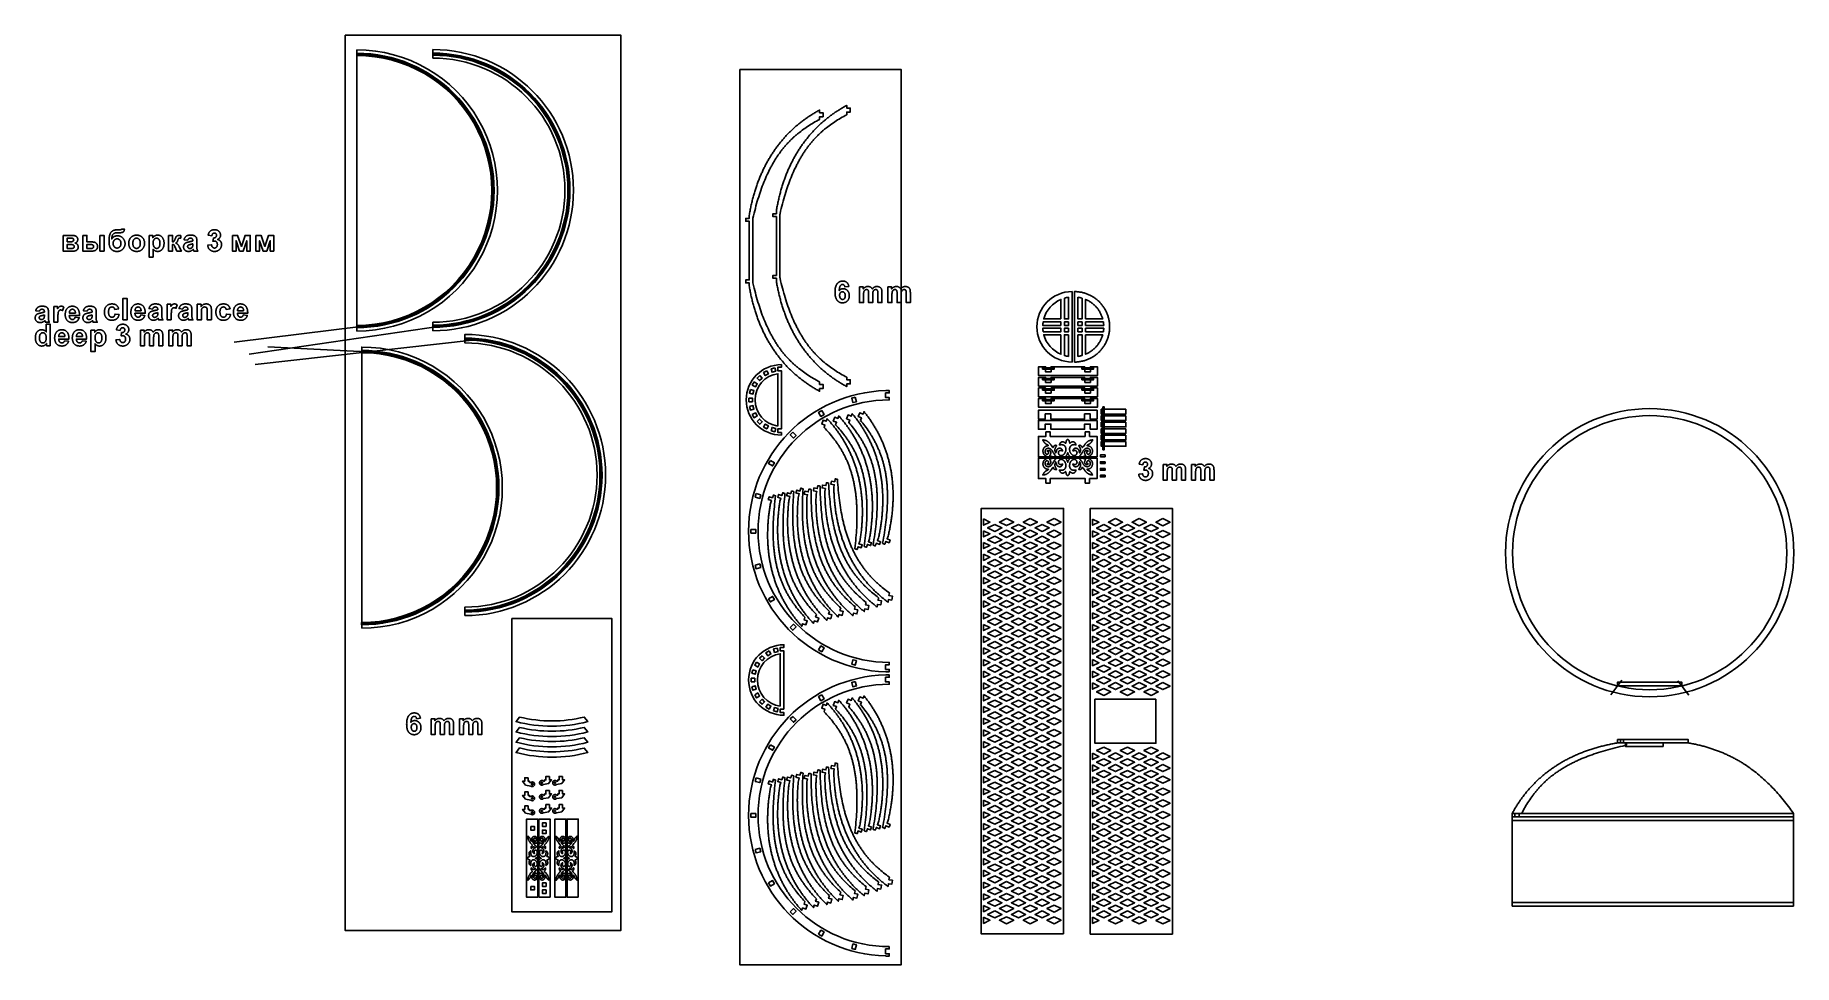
# Model space of a CAD drawing. Header units: metres. Extents: x -269 to 2726, y -36 to 1548.
import ezdxf

# ---------------------------------------------------------------- set-up
doc = ezdxf.new("R2010")
doc.units = ezdxf.units.M
doc.layers.add('Page1', color=7, linetype='CONTINUOUS')

msp = doc.modelspace()

# ---------------------------------------------------------------- linework, layer by layer
at = {"layer": 'Page1'}
for p, q in [((294.219466, 1052.523986), (69.248069, 1024.475604)), ((421.021526, 1051.939644), (94.959086, 1004.023659)), ((480.039997, 1028.565993), (105.477229, 986.49342)), ((294.805372, 1008.298375), (127.07778, 1016.752386)), ((2432.969009, 448.513917), (2414.214932, 424.052078)), ((2528.843112, 447.79637), (2547.597189, 423.334531))]:
    msp.add_line(p, q, dxfattribs=at)
for points in [[(258.406388, 1547.552513), (728.406388, 1547.552513), (728.406388, 22.552513), (258.406388, 22.552513), (258.406388, 1547.552513)], [(431.623441, 1108.512871), (432.762514, 1109.518424), (433.894981, 1110.53141), (435.020794, 1111.551787), (436.139904, 1112.579511), (437.252264, 1113.614536), (438.357826, 1114.65682), (439.456543, 1115.706318), (440.548367, 1116.762984), (441.633252, 1117.826773), (442.711152, 1118.89764), (443.782019, 1119.975539), (444.845809, 1121.060423), (445.902476, 1122.152247), (446.951974, 1123.250963), (447.994258, 1124.356525), (449.029284, 1125.468885), (450.057008, 1126.587994), (451.077386, 1127.713807), (452.090373, 1128.846273), (453.095926, 1129.985345), (454.094003, 1131.130975), (455.08456, 1132.283111), (456.067556, 1133.441707), (457.042947, 1134.606711), (458.010693, 1135.778074), (458.970751, 1136.955746), (459.923081, 1138.139676), (460.867642, 1139.329814), (461.804394, 1140.526108), (462.733295, 1141.728508), (463.654307, 1142.936962), (464.56739, 1144.151417), (465.472505, 1145.371823), (466.369614, 1146.598126), (467.258676, 1147.830275), (468.139656, 1149.068216), (469.012514, 1150.311897), (469.877214, 1151.561264), (470.733718, 1152.816263), (471.58199, 1154.076842), (472.421994, 1155.342945), (473.253693, 1156.614519), (474.077052, 1157.891509), (474.892035, 1159.17386), (475.698608, 1160.461519), (476.496736, 1161.754428), (477.286385, 1163.052533), (478.067521, 1164.355779), (478.84011, 1165.66411), (479.60412, 1166.977469), (480.359518, 1168.2958), (481.106271, 1169.619047), (481.844348, 1170.947153), (482.573717, 1172.280062), (483.294346, 1173.617715), (484.006204, 1174.960057), (484.709262, 1176.307028), (485.40349, 1177.658573), (486.088856, 1179.014632), (486.765333, 1180.375147), (487.43289, 1181.740061), (488.0915, 1183.109315), (488.741134, 1184.48285), (489.381765, 1185.860608), (490.013364, 1187.242529), (490.635905, 1188.628554), (491.249362, 1190.018624), (491.853707, 1191.412679), (492.448916, 1192.81066), (493.034962, 1194.212506), (493.611821, 1195.618158), (494.179467, 1197.027555), (494.737877, 1198.440638), (495.287026, 1199.857345), (495.826891, 1201.277615), (496.357449, 1202.701389), (496.878677, 1204.128604), (497.390553, 1205.559201), (497.893055, 1206.993117), (498.386161, 1208.430291), (498.869851, 1209.870662), (499.344103, 1211.314167), (499.808897, 1212.760746), (500.264213, 1214.210336), (500.710032, 1215.662874), (501.146335, 1217.1183), (501.573103, 1218.57655), (501.990318, 1220.037561), (502.397961, 1221.501272), (502.796016, 1222.96762), (503.184465, 1224.436542), (503.563292, 1225.907974), (503.93248, 1227.381855), (504.292014, 1228.85812), (504.641878, 1230.336706), (504.982057, 1231.817551), (505.312537, 1233.300591), (505.633303, 1234.785761), (505.944343, 1236.273), (506.245641, 1237.762242), (506.537187, 1239.253424), (506.818966, 1240.746483), (507.090967, 1242.241353), (507.353179, 1243.737972), (507.60559, 1245.236275), (507.848189, 1246.736198), (508.080966, 1248.237677), (508.303911, 1249.740647), (508.517014, 1251.245044), (508.720267, 1252.750803), (508.91366, 1254.257861), (509.097185, 1255.766152), (509.270835, 1257.275612), (509.434601, 1258.786176), (509.588478, 1260.297779), (509.732458, 1261.810358), (509.866535, 1263.323846), (509.990704, 1264.838179), (510.104959, 1266.353293), (510.209295, 1267.869122), (510.303707, 1269.385601), (510.388193, 1270.902666), (510.462747, 1272.420251), (510.527368, 1273.938292), (510.582051, 1275.456723), (510.626796, 1276.975479), (510.661599, 1278.494496), (510.68646, 1280.013708), (510.701377, 1281.53305), (510.706349, 1283.052457), (510.701377, 1284.571865), (510.686461, 1286.091207), (510.661601, 1287.610419), (510.626799, 1289.129436), (510.582055, 1290.648192), (510.527372, 1292.166623), (510.462752, 1293.684664), (510.388199, 1295.202249), (510.303714, 1296.719314), (510.209302, 1298.235794), (510.104967, 1299.751622), (509.990713, 1301.266736), (509.866545, 1302.781069), (509.732468, 1304.294558), (509.588489, 1305.807136), (509.434613, 1307.31874), (509.270847, 1308.829304), (509.097198, 1310.338764), (508.913673, 1311.847055), (508.720281, 1313.354112), (508.517029, 1314.859872), (508.303927, 1316.364269), (508.080982, 1317.867239), (507.848206, 1319.368718), (507.605608, 1320.868641), (507.353198, 1322.366944), (507.090987, 1323.863563), (506.818986, 1325.358434), (506.537208, 1326.851493), (506.245663, 1328.342675), (505.944365, 1329.831918), (505.633326, 1331.319156), (505.312561, 1332.804327), (504.982081, 1334.287367), (504.641903, 1335.768212), (504.292039, 1337.246798), (503.932506, 1338.723064), (503.563319, 1340.196944), (503.184493, 1341.668377), (502.796044, 1343.137299), (502.39799, 1344.603647), (501.990348, 1346.067358), (501.573134, 1347.52837), (501.146367, 1348.98662), (500.710065, 1350.442045), (500.264246, 1351.894584), (499.80893, 1353.344174), (499.344137, 1354.790753), (498.869886, 1356.234259), (498.386197, 1357.67463), (497.893091, 1359.111804), (497.39059, 1360.54572), (496.878715, 1361.976317), (496.357487, 1363.403533), (495.82693, 1364.827307), (495.287066, 1366.247578), (494.737917, 1367.664285), (494.179508, 1369.077368), (493.611862, 1370.486765), (493.035004, 1371.892417), (492.448959, 1373.294264), (491.853751, 1374.692245), (491.249406, 1376.0863), (490.63595, 1377.476371), (490.01341, 1378.862396), (489.381811, 1380.244317), (488.741181, 1381.622075), (488.091547, 1382.995611), (487.432938, 1384.364865), (486.765381, 1385.729779), (486.088906, 1387.090295), (485.40354, 1388.446354), (484.709313, 1389.797899), (484.006256, 1391.144871), (483.294398, 1392.487213), (482.573769, 1393.824867), (481.844401, 1395.157775), (481.106325, 1396.485882), (480.359573, 1397.809129), (479.604175, 1399.127461), (478.840166, 1400.44082), (478.067577, 1401.749151), (477.286442, 1403.052397), (476.496793, 1404.350503), (475.698666, 1405.643413), (474.892094, 1406.931072), (474.077111, 1408.213424), (473.253753, 1409.490414), (472.422055, 1410.761988), (471.582052, 1412.028092), (470.73378, 1413.288671), (469.877277, 1414.543671), (469.012577, 1415.793038), (468.13972, 1417.036719), (467.258741, 1418.27466), (466.369678, 1419.50681), (465.472571, 1420.733114), (464.567456, 1421.95352), (463.654374, 1423.167976), (462.733362, 1424.37643), (461.804461, 1425.57883), (460.867711, 1426.775125), (459.92315, 1427.965263), (458.970821, 1429.149194), (458.010763, 1430.326866), (457.043018, 1431.498229), (456.067627, 1432.663234), (455.084632, 1433.82183), (454.094075, 1434.973967), (453.095999, 1436.119597), (452.090446, 1437.25867), (451.077459, 1438.391137), (450.057083, 1439.516949), (449.029359, 1440.63606), (447.994334, 1441.74842), (446.95205, 1442.853982), (445.902552, 1443.952699), (444.845886, 1445.044523), (443.782097, 1446.129408), (442.71123, 1447.207307), (441.633331, 1448.278175), (440.548446, 1449.341965), (439.456623, 1450.398631), (438.357906, 1451.448129), (437.252345, 1452.490414), (436.139985, 1453.52544), (435.020875, 1454.553164), (433.895063, 1455.573541), (432.762597, 1456.586528), (431.623524, 1457.592082), (430.477895, 1458.590158), (429.325758, 1459.580716), (428.167163, 1460.563711), (427.002159, 1461.539103), (425.830796, 1462.506848), (424.653124, 1463.466907), (423.469194, 1464.419237), (422.279056, 1465.363798), (421.082762, 1466.300549), (419.880362, 1467.229451), (418.671908, 1468.150463), (417.457453, 1469.063546), (416.237047, 1469.968661), (415.010743, 1470.865769), (413.778595, 1471.754832), (412.540654, 1472.635811), (411.296973, 1473.50867), (410.047606, 1474.373369), (408.792607, 1475.229874), (407.532028, 1476.078146), (406.265925, 1476.918149), (404.994351, 1477.749848), (403.717361, 1478.573207), (402.435009, 1479.38819), (401.147351, 1480.194763), (399.854442, 1480.992891), (398.556336, 1481.78254), (397.25309, 1482.563676), (395.94476, 1483.336266), (394.631401, 1484.100276), (393.31307, 1484.855673), (391.989823, 1485.602427), (390.661716, 1486.340503), (389.328808, 1487.069872), (387.991155, 1487.790501), (386.648813, 1488.50236), (385.301842, 1489.205418), (383.950297, 1489.899645), (382.594238, 1490.585012), (381.233723, 1491.261488), (379.868809, 1491.929045), (378.499555, 1492.587655), (377.12602, 1493.23729), (375.748262, 1493.87792), (374.366341, 1494.50952), (372.980316, 1495.132061), (371.590246, 1495.745517), (370.196191, 1496.349863), (368.79821, 1496.945071), (367.396364, 1497.531118), (365.990712, 1498.107976), (364.581315, 1498.675622), (363.168232, 1499.234032), (361.751525, 1499.783181), (360.331255, 1500.323047), (358.907481, 1500.853605), (357.480265, 1501.374833), (356.049669, 1501.886709), (354.615753, 1502.389211), (353.178579, 1502.882317), (351.738208, 1503.366006), (350.294702, 1503.840258), (348.848124, 1504.305052), (347.398534, 1504.760369), (345.945996, 1505.206188), (344.49057, 1505.642491), (343.03232, 1506.069259), (341.571309, 1506.486473), (340.107598, 1506.894116), (338.64125, 1507.292171), (337.172328, 1507.68062), (335.700896, 1508.059447), (334.227015, 1508.428635), (332.75075, 1508.788169), (331.272164, 1509.138033), (329.791319, 1509.478212), (328.308279, 1509.808692), (326.823109, 1510.129459), (325.33587, 1510.440498), (323.846628, 1510.741797), (322.355446, 1511.033342), (320.862387, 1511.315121), (319.367517, 1511.587123), (317.870898, 1511.849335), (316.372595, 1512.101745), (314.872672, 1512.344344), (313.371193, 1512.577121), (311.868223, 1512.800066), (310.363826, 1513.01317), (308.858066, 1513.216422), (307.351009, 1513.409815), (305.842718, 1513.59334), (304.333258, 1513.76699), (302.822694, 1513.930757), (301.31109, 1514.084634), (299.798512, 1514.228614), (298.285024, 1514.362691), (296.770691, 1514.486859), (295.255577, 1514.601114), (293.739748, 1514.70545), (292.223269, 1514.799863), (290.706204, 1514.884348), (289.188619, 1514.958903), (287.670578, 1515.023523), (286.152147, 1515.078207), (284.633391, 1515.122951), (283.114374, 1515.157754), (281.595162, 1515.182615), (279.906413, 1515.198086), (279.906413, 1514.398066), (280.088147, 1514.397433), (281.614975, 1514.382285), (283.14167, 1514.35706), (284.668166, 1514.32176), (286.194395, 1514.276385), (287.720292, 1514.220938), (289.245789, 1514.155422), (290.770821, 1514.079839), (292.29532, 1513.994193), (293.819222, 1513.898487), (295.342458, 1513.792725), (296.864963, 1513.676912), (298.386671, 1513.551054), (299.907515, 1513.415155), (301.427429, 1513.269221), (302.946346, 1513.113259), (304.464201, 1512.947276), (305.980928, 1512.771279), (307.49646, 1512.585275), (309.010731, 1512.389273), (310.523676, 1512.183282), (312.035228, 1511.967309), (313.545322, 1511.741365), (315.053892, 1511.505459), (316.560872, 1511.259602), (318.066197, 1511.003804), (319.569801, 1510.738077), (321.071618, 1510.462432), (322.571583, 1510.176881), (324.06963, 1509.881437), (325.565696, 1509.576112), (327.059713, 1509.260919), (328.551618, 1508.935873), (330.041345, 1508.600988), (331.528829, 1508.256278), (333.014006, 1507.901758), (334.496811, 1507.537444), (335.977179, 1507.163351), (337.455046, 1506.779496), (338.930347, 1506.385896), (340.403018, 1505.982567), (341.872995, 1505.569528), (343.340214, 1505.146796), (344.804612, 1504.714389), (346.266123, 1504.272327), (347.724685, 1503.820629), (349.180234, 1503.359314), (350.632707, 1502.888403), (352.08204, 1502.407915), (353.52817, 1501.917873), (354.971035, 1501.418297), (356.410571, 1500.909209), (357.846716, 1500.390631), (359.279407, 1499.862586), (360.708581, 1499.325097), (362.134178, 1498.778187), (363.556133, 1498.221881), (364.974386, 1497.656201), (366.388874, 1497.081174), (367.799537, 1496.496823), (369.206312, 1495.903175), (370.609139, 1495.300255), (372.007956, 1494.68809), (373.402702, 1494.066706), (374.793316, 1493.43613), (376.179739, 1492.79639), (377.561909, 1492.147514), (378.939766, 1491.489529), (380.313251, 1490.822466), (381.682303, 1490.146351), (383.046864, 1489.461216), (384.406872, 1488.76709), (385.76227, 1488.064003), (387.112998, 1487.351985), (388.458997, 1486.631069), (389.800209, 1485.901284), (391.136575, 1485.162664), (392.468037, 1484.41524), (393.794538, 1483.659044), (395.116018, 1482.89411), (396.432421, 1482.120472), (397.74369, 1481.338161), (399.049767, 1480.547214), (400.350595, 1479.747664), (401.646118, 1478.939545), (402.936279, 1478.122894), (404.221022, 1477.297746), (405.500291, 1476.464137), (406.774031, 1475.622102), (408.042186, 1474.77168), (409.3047, 1473.912906), (410.561519, 1473.045818), (411.812587, 1472.170454), (413.057852, 1471.286853), (414.297257, 1470.395052), (415.530749, 1469.49509), (416.758275, 1468.587007), (417.979781, 1467.670842), (419.195214, 1466.746636), (420.40452, 1465.814427), (421.607648, 1464.874258), (422.804544, 1463.926168), (423.995157, 1462.9702), (425.179435, 1462.006395), (426.357326, 1461.034794), (427.528779, 1460.05544), (428.693742, 1459.068377), (429.852166, 1458.073646), (431.003999, 1457.071291), (432.149191, 1456.061356), (433.287694, 1455.043885), (434.419456, 1454.018922), (435.544429, 1452.986512), (436.662563, 1451.9467), (437.77381, 1450.89953), (438.878122, 1449.84505), (439.975451, 1448.783303), (441.065748, 1447.714338), (442.148966, 1446.6382), (443.225058, 1445.554936), (444.293977, 1444.464594), (445.355677, 1443.367221), (446.410111, 1442.262864), (447.457234, 1441.151572), (448.496999, 1440.033394), (449.529361, 1438.908377), (450.554277, 1437.776572), (451.571699, 1436.638027), (452.581586, 1435.492791), (453.583892, 1434.340916), (454.578574, 1433.18245), (455.565588, 1432.017445), (456.544892, 1430.845951), (457.516443, 1429.668019), (458.480198, 1428.4837), (459.436116, 1427.293047), (460.384155, 1426.09611), (461.324273, 1424.892943), (462.25643, 1423.683597), (463.180586, 1422.468125), (464.096699, 1421.246581), (465.00473, 1420.019016), (465.904639, 1418.785486), (466.796388, 1417.546043), (467.679937, 1416.300741), (468.555248, 1415.049635), (469.422282, 1413.79278), (470.281003, 1412.530229), (471.131372, 1411.262039), (471.973352, 1409.988264), (472.806907, 1408.708959), (473.632001, 1407.424181), (474.448598, 1406.133985), (475.256661, 1404.838428), (476.056156, 1403.537566), (476.847049, 1402.231456), (477.629303, 1400.920154), (478.402887, 1399.603718), (479.167764, 1398.282205), (479.923904, 1396.955673), (480.671272, 1395.624179), (481.409836, 1394.287782), (482.139563, 1392.946539), (482.860423, 1391.600509), (483.572383, 1390.249751), (484.275413, 1388.894324), (484.969482, 1387.534286), (485.654559, 1386.169697), (486.330615, 1384.800616), (486.997621, 1383.427103), (487.655547, 1382.049217), (488.304365, 1380.66702), (488.944046, 1379.28057), (489.574563, 1377.889929), (490.195888, 1376.495157), (490.807994, 1375.096314), (491.410855, 1373.693462), (492.004443, 1372.286662), (492.588734, 1370.875974), (493.163702, 1369.461461), (493.729321, 1368.043184), (494.285568, 1366.621205), (494.832417, 1365.195586), (495.369846, 1363.766389), (495.89783, 1362.333676), (496.416347, 1360.897509), (496.925374, 1359.457951), (497.42489, 1358.015066), (497.914871, 1356.568914), (498.395297, 1355.119561), (498.866147, 1353.667068), (499.3274, 1352.2115), (499.779036, 1350.752919), (500.221037, 1349.291388), (500.653381, 1347.826973), (501.076051, 1346.359736), (501.489029, 1344.889741), (501.892295, 1343.417053), (502.285833, 1341.941735), (502.669625, 1340.463852), (503.043655, 1338.983468), (503.407907, 1337.500648), (503.762364, 1336.015456), (504.107011, 1334.527957), (504.441833, 1333.038216), (504.766816, 1331.546298), (505.081945, 1330.052267), (505.387207, 1328.556189), (505.682588, 1327.058128), (505.968075, 1325.558151), (506.243657, 1324.056323), (506.50932, 1322.552708), (506.765054, 1321.047372), (507.010848, 1319.540382), (507.24669, 1318.031802), (507.47257, 1316.521698), (507.688479, 1315.010137), (507.894406, 1313.497183), (508.090344, 1311.982904), (508.276284, 1310.467364), (508.452217, 1308.95063), (508.618136, 1307.432768), (508.774033, 1305.913844), (508.919902, 1304.393924), (509.055737, 1302.873074), (509.181531, 1301.351361), (509.29728, 1299.828851), (509.402977, 1298.30561), (509.498619, 1296.781705), (509.5842, 1295.257201), (509.659719, 1293.732166), (509.725171, 1292.206666), (509.780553, 1290.680767), (509.825863, 1289.154536), (509.861098, 1287.628039), (509.886259, 1286.101343), (509.901343, 1284.574514), (509.906349, 1283.047618), (509.901278, 1281.520723), (509.88613, 1279.993895), (509.860905, 1278.4672), (509.825604, 1276.940704), (509.78023, 1275.414475), (509.724783, 1273.888578), (509.659267, 1272.363081), (509.583684, 1270.838049), (509.498037, 1269.313549), (509.402331, 1267.789648), (509.29657, 1266.266412), (509.180757, 1264.743907), (509.054898, 1263.222199), (508.918999, 1261.701355), (508.773066, 1260.181441), (508.617104, 1258.662524), (508.451121, 1257.144669), (508.275124, 1255.627942), (508.08912, 1254.11241), (507.893118, 1252.598139), (507.687126, 1251.085194), (507.471153, 1249.573641), (507.245209, 1248.063547), (507.009304, 1246.554978), (506.763447, 1245.047998), (506.507649, 1243.542673), (506.241922, 1242.039069), (505.966277, 1240.537252), (505.680726, 1239.037287), (505.385281, 1237.539239), (505.079956, 1236.043174), (504.764764, 1234.549157), (504.439718, 1233.057252), (504.104833, 1231.567525), (503.760123, 1230.080041), (503.405603, 1228.594864), (503.041289, 1227.112059), (502.667196, 1225.631691), (502.283341, 1224.153824), (501.889741, 1222.678523), (501.486412, 1221.205852), (501.073373, 1219.735875), (500.65064, 1218.268656), (500.218234, 1216.804258), (499.776172, 1215.342747), (499.324474, 1213.884185), (498.863159, 1212.428636), (498.392247, 1210.976163), (497.91176, 1209.52683), (497.421718, 1208.080699), (496.922142, 1206.637835), (496.413054, 1205.198299), (495.894476, 1203.762154), (495.366431, 1202.329463), (494.828942, 1200.900289), (494.282032, 1199.474692), (493.725725, 1198.052737), (493.160046, 1196.634484), (492.585018, 1195.219995), (492.000668, 1193.809333), (491.407019, 1192.402558), (490.8041, 1190.999731), (490.191934, 1189.600914), (489.57055, 1188.206168), (488.939975, 1186.815554), (488.300235, 1185.429131), (487.651358, 1184.046961), (486.993374, 1182.669104), (486.32631, 1181.295619), (485.650196, 1179.926567), (484.965061, 1178.562006), (484.270934, 1177.201998), (483.567847, 1175.8466), (482.85583, 1174.495872), (482.134913, 1173.149873), (481.405129, 1171.808661), (480.666509, 1170.472295), (479.919084, 1169.140833), (479.162889, 1167.814332), (478.397955, 1166.492852), (477.624316, 1165.176449), (476.842006, 1163.86518), (476.051058, 1162.559103), (475.251508, 1161.258275), (474.44339, 1159.962752), (473.626739, 1158.672591), (472.801591, 1157.387848), (471.967981, 1156.108578), (471.125947, 1154.834839), (470.275524, 1153.566684), (469.41675, 1152.30417), (468.549663, 1151.047351), (467.674299, 1149.796283), (466.790697, 1148.551018), (465.898896, 1147.311613), (464.998935, 1146.078121), (464.090852, 1144.850595), (463.174687, 1143.629089), (462.25048, 1142.413656), (461.318272, 1141.20435), (460.378102, 1140.001222), (459.430013, 1138.804326), (458.474045, 1137.613713), (457.510239, 1136.429435), (456.538639, 1135.251544), (455.559285, 1134.080091), (454.572221, 1132.915128), (453.577491, 1131.756704), (452.575136, 1130.604871), (451.565201, 1129.459678), (450.54773, 1128.321176), (449.522767, 1127.189414), (448.490357, 1126.064441), (447.450544, 1124.946307), (446.403375, 1123.835059), (445.348894, 1122.730748), (444.287148, 1121.633419), (443.218183, 1120.543122), (442.142045, 1119.459904), (441.058781, 1118.383812), (439.968439, 1117.314892), (438.871065, 1116.253193), (437.766709, 1115.198759), (436.655417, 1114.151636), (435.537239, 1113.111871), (434.412222, 1112.079508), (433.280417, 1111.054593), (432.141871, 1110.037171), (430.996636, 1109.027284), (429.84476, 1108.024978), (428.686295, 1107.030296), (427.521289, 1106.043282), (426.349795, 1105.063978), (425.171863, 1104.092427), (423.987545, 1103.128672), (422.796891, 1102.172754), (421.599955, 1101.224715), (420.396788, 1100.284597), (419.187442, 1099.35244), (417.97197, 1098.428284), (416.750425, 1097.512171), (415.522861, 1096.60414), (414.28933, 1095.704231), (413.049887, 1094.812482), (411.804586, 1093.928933), (410.55348, 1093.053622), (409.296624, 1092.186588), (408.034074, 1091.327867), (406.765883, 1090.477498), (405.492108, 1089.635518), (404.212804, 1088.801962), (402.928025, 1087.976869), (401.63783, 1087.160272), (400.342273, 1086.352209), (399.041411, 1085.552714), (397.7353, 1084.761821), (396.423999, 1083.979567), (395.107563, 1083.205983), (393.78605, 1082.441105), (392.459518, 1081.684966), (391.128024, 1080.937598), (389.791626, 1080.199034), (388.450384, 1079.469307), (387.104354, 1078.748447), (385.753596, 1078.036487), (384.398168, 1077.333457), (383.03813, 1076.639388), (381.673541, 1075.954311), (380.30446, 1075.278255), (378.930947, 1074.611249), (377.553062, 1073.953323), (376.170864, 1073.304505), (374.784415, 1072.664824), (373.393774, 1072.034307), (371.999001, 1071.412982), (370.600159, 1070.800876), (369.197307, 1070.198015), (367.790506, 1069.604427), (366.379819, 1069.020136), (364.965306, 1068.445168), (363.547029, 1067.879549), (362.12505, 1067.323302), (360.699431, 1066.776452), (359.270233, 1066.239024), (357.83752, 1065.71104), (356.401354, 1065.192523), (354.961796, 1064.683495), (353.51891, 1064.18398), (352.072759, 1063.693999), (350.623406, 1063.213573), (349.170913, 1062.742723), (347.715344, 1062.28147), (346.256763, 1061.829833), (344.795233, 1061.387833), (343.330817, 1060.955489), (341.86358, 1060.532819), (340.393586, 1060.119841), (338.920897, 1059.716575), (337.44558, 1059.323037), (335.967697, 1058.939245), (334.487313, 1058.565215), (333.004493, 1058.200963), (331.519301, 1057.846506), (330.031802, 1057.501859), (328.542061, 1057.167037), (327.050142, 1056.842054), (325.556111, 1056.526925), (324.060033, 1056.221663), (322.561973, 1055.926282), (321.061996, 1055.640795), (319.560167, 1055.365213), (318.056552, 1055.09955), (316.551217, 1054.843816), (315.044226, 1054.598022), (313.535647, 1054.36218), (312.025543, 1054.1363), (310.513982, 1053.920391), (309.001028, 1053.714464), (307.486748, 1053.518526), (305.971209, 1053.332586), (304.454474, 1053.156653), (302.936612, 1052.990734), (301.417688, 1052.834837), (299.897768, 1052.688968), (298.376919, 1052.553133), (296.855206, 1052.427339), (295.332695, 1052.31159), (293.809455, 1052.205893), (292.285549, 1052.110251), (290.761046, 1052.024669), (289.236011, 1051.949151), (287.710511, 1051.883699), (286.184612, 1051.828317), (284.658381, 1051.783007), (283.131884, 1051.747771), (281.605188, 1051.722611), (279.906413, 1051.70696), (279.906413, 1050.906939), (280.075709, 1050.907493), (281.595052, 1050.922409), (283.114264, 1050.947269), (284.63328, 1050.982071), (286.152037, 1051.026815), (287.670468, 1051.081498), (289.188509, 1051.146117), (290.706094, 1051.220671), (292.223159, 1051.305156), (293.739638, 1051.399568), (295.255467, 1051.503903), (296.770581, 1051.618157), (298.284914, 1051.742325), (299.798402, 1051.876402), (301.310981, 1052.020381), (302.822584, 1052.174257), (304.333148, 1052.338023), (305.842608, 1052.511672), (307.350899, 1052.695196), (308.857957, 1052.888589), (310.363717, 1053.091841), (311.868114, 1053.304943), (313.371084, 1053.527887), (314.872563, 1053.760664), (316.372486, 1054.003262), (317.870789, 1054.255672), (319.367408, 1054.517883), (320.862279, 1054.789884), (322.355337, 1055.071662), (323.84652, 1055.363207), (325.335762, 1055.664505), (326.823001, 1055.975544), (328.308171, 1056.296309), (329.791211, 1056.626789), (331.272056, 1056.966967), (332.750643, 1057.316831), (334.226908, 1057.676364), (335.700789, 1058.045551), (337.172221, 1058.424377), (338.641143, 1058.812826), (340.107491, 1059.21088), (341.571202, 1059.618522), (343.032214, 1060.035736), (344.490464, 1060.462503), (345.94589, 1060.898805), (347.398429, 1061.344624), (348.848019, 1061.79994), (350.294598, 1062.264733), (351.738103, 1062.738984), (353.178474, 1063.222673), (354.615649, 1063.715778), (356.049565, 1064.21828), (357.480162, 1064.730155), (358.907377, 1065.251382), (360.331151, 1065.78194), (361.751422, 1066.321804), (363.168129, 1066.870953), (364.581212, 1067.429362), (365.99061, 1067.997008), (367.396262, 1068.573865), (368.798109, 1069.159911), (370.19609, 1069.755119), (371.590145, 1070.359464), (372.980215, 1070.97292), (374.366241, 1071.59546), (375.748162, 1072.227059), (377.12592, 1072.867689), (378.499455, 1073.517322), (379.868709, 1074.175932), (381.233624, 1074.843489), (382.59414, 1075.519964), (383.950199, 1076.20533), (385.301744, 1076.899557), (386.648716, 1077.602614), (387.991057, 1078.314472), (389.328711, 1079.035101), (390.66162, 1079.764469), (391.989726, 1080.502545), (393.312974, 1081.249297), (394.631305, 1082.004695), (395.944665, 1082.768704), (397.252996, 1083.541293), (398.556242, 1084.322428), (399.854348, 1085.112077), (401.147258, 1085.910204), (402.434916, 1086.716776), (403.717268, 1087.531759), (404.994259, 1088.355117), (406.265833, 1089.186815), (407.531936, 1090.026818), (408.792515, 1090.87509), (410.047515, 1091.731593), (411.296882, 1092.596293), (412.540563, 1093.46915), (413.778505, 1094.350129), (415.010654, 1095.239191), (416.236958, 1096.136299), (417.457364, 1097.041413), (418.67182, 1097.954496), (419.880274, 1098.875507), (421.082674, 1099.804409), (422.278969, 1100.741159), (423.469107, 1101.68572), (424.653038, 1102.638049), (425.83071, 1103.598107), (427.002074, 1104.565852), (428.167079, 1105.541243), (429.325674, 1106.524238), (430.477812, 1107.514795), (431.623441, 1108.512871)], [(570.927447, 1118.373852), (572.00465, 1119.444027), (573.074825, 1120.52123), (574.137928, 1121.605413), (575.193912, 1122.696531), (576.242732, 1123.794538), (577.284343, 1124.899385), (578.3187, 1126.011026), (579.34576, 1127.129413), (580.365478, 1128.254497), (581.37781, 1129.386232), (582.382714, 1130.524568), (583.380146, 1131.669457), (584.370063, 1132.82085), (585.352424, 1133.978697), (586.327185, 1135.142948), (587.294305, 1136.313554), (588.253743, 1137.490465), (589.205458, 1138.67363), (590.149409, 1139.862999), (591.085555, 1141.058521), (592.013856, 1142.260143), (592.934273, 1143.467816), (593.846766, 1144.681487), (594.751297, 1145.901104), (595.647825, 1147.126615), (596.536313, 1148.357968), (597.416724, 1149.595109), (598.289018, 1150.837986), (599.153159, 1152.086546), (600.00911, 1153.340734), (600.856834, 1154.600498), (601.696295, 1155.865783), (602.527456, 1157.136536), (603.350283, 1158.412701), (604.16474, 1159.694224), (604.970791, 1160.98105), (605.768404, 1162.273124), (606.557542, 1163.570391), (607.338174, 1164.872794), (608.110264, 1166.18028), (608.87378, 1167.49279), (609.62869, 1168.810269), (610.374961, 1170.132662), (611.112561, 1171.45991), (611.841458, 1172.791957), (612.561622, 1174.128746), (613.27302, 1175.47022), (613.975624, 1176.816321), (614.669403, 1178.166992), (615.354326, 1179.522175), (616.030366, 1180.881812), (616.697492, 1182.245844), (617.355676, 1183.614213), (618.004891, 1184.986861), (618.645107, 1186.363728), (619.276299, 1187.744756), (619.898438, 1189.129885), (620.511498, 1190.519057), (621.115453, 1191.912212), (621.710277, 1193.309289), (622.295944, 1194.71023), (622.87243, 1196.114973), (623.43971, 1197.52346), (623.997759, 1198.935629), (624.546553, 1200.351421), (625.086069, 1201.770774), (625.616285, 1203.193628), (626.137176, 1204.619921), (626.648721, 1206.049593), (627.150898, 1207.482583), (627.643686, 1208.918828), (628.127063, 1210.358268), (628.601008, 1211.800841), (629.065502, 1213.246485), (629.520524, 1214.695138), (629.966055, 1216.146738), (630.402076, 1217.601223), (630.828568, 1219.058531), (631.245513, 1220.518598), (631.652893, 1221.981364), (632.050691, 1223.446764), (632.438889, 1224.914737), (632.817471, 1226.385218), (633.186421, 1227.858146), (633.545722, 1229.333458), (633.89536, 1230.811089), (634.23532, 1232.290977), (634.565586, 1233.773058), (634.886145, 1235.257269), (635.196984, 1236.743547), (635.498088, 1238.231827), (635.789445, 1239.722045), (636.071042, 1241.214139), (636.342867, 1242.708044), (636.60491, 1244.203696), (636.857157, 1245.701031), (637.0996, 1247.199985), (637.332226, 1248.700493), (637.555027, 1250.202492), (637.767993, 1251.705917), (637.971114, 1253.210704), (638.164382, 1254.716787), (638.347789, 1256.224104), (638.521326, 1257.732588), (638.684987, 1259.242176), (638.838764, 1260.752803), (638.982651, 1262.264404), (639.116642, 1263.776914), (639.24073, 1265.290269), (639.354911, 1266.804404), (639.45918, 1268.319253), (639.553532, 1269.834753), (639.637962, 1271.350837), (639.712469, 1272.867442), (639.777047, 1274.384502), (639.831696, 1275.901952), (639.876411, 1277.419727), (639.911192, 1278.937762), (639.936036, 1280.455993), (639.950944, 1281.974353), (639.955913, 1283.492779), (639.950945, 1285.011204), (639.936038, 1286.529565), (639.911194, 1288.047795), (639.876414, 1289.56583), (639.831699, 1291.083606), (639.777052, 1292.601056), (639.712474, 1294.118115), (639.637968, 1295.63472), (639.553538, 1297.150805), (639.459187, 1298.666304), (639.354919, 1300.181154), (639.240739, 1301.695288), (639.116651, 1303.208643), (638.982661, 1304.721154), (638.838775, 1306.232755), (638.684999, 1307.743382), (638.521339, 1309.25297), (638.347802, 1310.761454), (638.164396, 1312.268771), (637.971128, 1313.774855), (637.768008, 1315.279641), (637.555043, 1316.783066), (637.332243, 1318.285065), (637.099617, 1319.785574), (636.857175, 1321.284528), (636.604928, 1322.781863), (636.342887, 1324.277515), (636.071062, 1325.77142), (635.789465, 1327.263514), (635.498109, 1328.753733), (635.197006, 1330.242013), (634.886168, 1331.72829), (634.56561, 1333.212502), (634.235344, 1334.694583), (633.895385, 1336.174471), (633.545748, 1337.652103), (633.186447, 1339.127414), (632.817498, 1340.600342), (632.438917, 1342.070824), (632.050719, 1343.538797), (631.652923, 1345.004197), (631.245543, 1346.466963), (630.828599, 1347.927031), (630.402108, 1349.384339), (629.966087, 1350.838824), (629.520557, 1352.290424), (629.065536, 1353.739077), (628.601042, 1355.184722), (628.127098, 1356.627295), (627.643721, 1358.066735), (627.150934, 1359.502981), (626.648758, 1360.93597), (626.137213, 1362.365643), (625.616323, 1363.791936), (625.086108, 1365.21479), (624.546592, 1366.634144), (623.997799, 1368.049935), (623.43975, 1369.462105), (622.872472, 1370.870592), (622.295986, 1372.275336), (621.71032, 1373.676277), (621.115496, 1375.073355), (620.511542, 1376.466509), (619.898482, 1377.855681), (619.276344, 1379.240811), (618.645153, 1380.621839), (618.004937, 1381.998707), (617.355724, 1383.371355), (616.69754, 1384.739724), (616.030414, 1386.103757), (615.354376, 1387.463394), (614.669453, 1388.818577), (613.975675, 1390.169248), (613.273072, 1391.51535), (612.561673, 1392.856824), (611.841511, 1394.193614), (611.112614, 1395.525661), (610.375015, 1396.85291), (609.628745, 1398.175302), (608.873835, 1399.492782), (608.11032, 1400.805293), (607.33823, 1402.112778), (606.557599, 1403.415182), (605.768461, 1404.71245), (604.97085, 1406.004524), (604.164798, 1407.29135), (603.350342, 1408.572874), (602.527516, 1409.849039), (601.696355, 1411.119792), (600.856895, 1412.385077), (600.009172, 1413.644842), (599.153222, 1414.899031), (598.289081, 1416.147591), (597.416787, 1417.390468), (596.536378, 1418.62761), (595.64789, 1419.858963), (594.751362, 1421.084474), (593.846832, 1422.304092), (592.93434, 1423.517763), (592.013923, 1424.725437), (591.085622, 1425.92706), (590.149477, 1427.122582), (589.205527, 1428.311951), (588.253813, 1429.495117), (587.294375, 1430.672028), (586.327255, 1431.842635), (585.352495, 1433.006887), (584.370135, 1434.164734), (583.380218, 1435.316127), (582.382787, 1436.461016), (581.377884, 1437.599353), (580.365552, 1438.731088), (579.345834, 1439.856173), (578.318775, 1440.974561), (577.284418, 1442.086202), (576.242807, 1443.19105), (575.193988, 1444.289057), (574.138005, 1445.380175), (573.074903, 1446.464359), (572.004728, 1447.541562), (570.927525, 1448.611738), (569.843342, 1449.67484), (568.752223, 1450.730824), (567.654217, 1451.779644), (566.54937, 1452.821255), (565.437729, 1453.855613), (564.319342, 1454.882672), (563.194257, 1455.90239), (562.062523, 1456.914723), (560.924186, 1457.919627), (559.779298, 1458.917059), (558.627905, 1459.906976), (557.470058, 1460.889336), (556.305807, 1461.864097), (555.135201, 1462.831218), (553.95829, 1463.790656), (552.775125, 1464.742371), (551.585756, 1465.686321), (550.390234, 1466.622467), (549.188612, 1467.550769), (547.980939, 1468.471186), (546.767268, 1469.383679), (545.547651, 1470.288209), (544.32214, 1471.184737), (543.090787, 1472.073226), (541.853646, 1472.953636), (540.610769, 1473.82593), (539.362209, 1474.690072), (538.10802, 1475.546022), (536.848257, 1476.393746), (535.582971, 1477.233207), (534.312219, 1478.064369), (533.036054, 1478.887195), (531.754531, 1479.701652), (530.467705, 1480.507704), (529.175631, 1481.305316), (527.878364, 1482.094455), (526.57596, 1482.875086), (525.268475, 1483.647176), (523.955965, 1484.410693), (522.638485, 1485.165603), (521.316093, 1485.911873), (519.988845, 1486.649473), (518.656798, 1487.37837), (517.320009, 1488.098534), (515.978535, 1488.809933), (514.632434, 1489.512537), (513.281763, 1490.206315), (511.92658, 1490.891239), (510.566943, 1491.567278), (509.202911, 1492.234404), (507.834542, 1492.892589), (506.461894, 1493.541803), (505.085027, 1494.18202), (503.703999, 1494.813211), (502.318869, 1495.43535), (500.929698, 1496.04841), (499.536543, 1496.652365), (498.139466, 1497.247189), (496.738525, 1497.832857), (495.333782, 1498.409343), (493.925295, 1498.976622), (492.513126, 1499.534671), (491.097334, 1500.083465), (489.677981, 1500.622982), (488.255127, 1501.153197), (486.828834, 1501.674088), (485.399162, 1502.185634), (483.966172, 1502.687811), (482.529927, 1503.180598), (481.090487, 1503.663975), (479.647914, 1504.137921), (478.20227, 1504.602415), (476.753617, 1505.057437), (475.302017, 1505.502968), (473.847532, 1505.938989), (472.390224, 1506.365481), (470.930156, 1506.782426), (469.467391, 1507.189806), (468.001991, 1507.587603), (466.534018, 1507.975801), (465.063537, 1508.354383), (463.590609, 1508.723333), (462.115297, 1509.082635), (460.637666, 1509.432273), (459.157778, 1509.772232), (457.675697, 1510.102498), (456.191486, 1510.423058), (454.705208, 1510.733896), (453.216928, 1511.035), (451.72671, 1511.326357), (450.234616, 1511.607954), (448.740711, 1511.87978), (447.245059, 1512.141822), (445.747724, 1512.39407), (444.24877, 1512.636512), (442.748262, 1512.869139), (441.246263, 1513.09194), (439.742838, 1513.304905), (438.238051, 1513.508026), (436.731968, 1513.701294), (435.224651, 1513.884701), (433.716167, 1514.058239), (432.206579, 1514.2219), (430.695952, 1514.375677), (429.184351, 1514.519564), (427.671841, 1514.653554), (426.158486, 1514.777643), (424.644351, 1514.891824), (423.129502, 1514.996092), (421.614002, 1515.090444), (420.097918, 1515.174875), (418.581313, 1515.249381), (417.064253, 1515.31396), (415.546803, 1515.368608), (414.029028, 1515.413324), (412.510993, 1515.448104), (410.992762, 1515.472949), (409.455929, 1515.487917), (409.455913, 1514.987892), (409.488701, 1514.987751), (411.016519, 1514.972593), (412.544204, 1514.947352), (414.071689, 1514.912028), (415.598908, 1514.866624), (417.125794, 1514.811142), (418.652281, 1514.745583), (420.178301, 1514.669951), (421.703789, 1514.584249), (423.228678, 1514.488481), (424.752902, 1514.382651), (426.276395, 1514.266763), (427.799089, 1514.140823), (429.320919, 1514.004836), (430.841818, 1513.858808), (432.361721, 1513.702745), (433.88056, 1513.536654), (435.39827, 1513.360543), (436.914785, 1513.174419), (438.430038, 1512.97829), (439.943964, 1512.772164), (441.456496, 1512.556051), (442.967569, 1512.329961), (444.477117, 1512.093902), (445.985074, 1511.847886), (447.491375, 1511.591922), (448.995953, 1511.326023), (450.498744, 1511.050199), (451.999682, 1510.764463), (453.498701, 1510.468827), (454.995736, 1510.163304), (456.490722, 1509.847907), (457.983594, 1509.522651), (459.474287, 1509.187548), (460.962736, 1508.842615), (462.448876, 1508.487865), (463.932642, 1508.123315), (465.41397, 1507.748979), (466.892794, 1507.364876), (468.369052, 1506.97102), (469.842678, 1506.56743), (471.313609, 1506.154123), (472.781779, 1505.731117), (474.247126, 1505.29843), (475.709585, 1504.856081), (477.169093, 1504.40409), (478.625585, 1503.942476), (480.079, 1503.471259), (481.529273, 1502.990461), (482.976341, 1502.5001), (484.420141, 1502.0002), (485.86061, 1501.490782), (487.297686, 1500.971868), (488.731306, 1500.443481), (490.161407, 1499.905644), (491.587928, 1499.358379), (493.010805, 1498.801712), (494.429978, 1498.235665), (495.845383, 1497.660265), (497.256961, 1497.075536), (498.664648, 1496.481503), (500.068384, 1495.878192), (501.468108, 1495.26563), (502.863758, 1494.643843), (504.255274, 1494.012858), (505.642596, 1493.372704), (507.025662, 1492.723407), (508.404413, 1492.064996), (509.778788, 1491.397499), (511.148728, 1490.720947), (512.514173, 1490.035367), (513.875063, 1489.340791), (515.23134, 1488.637248), (516.582944, 1487.924769), (517.929816, 1487.203385), (519.271897, 1486.473128), (520.60913, 1485.734028), (521.941455, 1484.98612), (523.268816, 1484.229434), (524.591153, 1483.464004), (525.90841, 1482.689864), (527.220528, 1481.907046), (528.527452, 1481.115586), (529.829124, 1480.315517), (531.125487, 1479.506875), (532.416484, 1478.689695), (533.70206, 1477.864011), (534.982159, 1477.029861), (536.256725, 1476.187281), (537.525701, 1475.336307), (538.789034, 1474.476976), (540.046668, 1473.609327), (541.298548, 1472.733395), (542.544619, 1471.849221), (543.784828, 1470.956842), (545.019121, 1470.056296), (546.247442, 1469.147625), (547.46974, 1468.230866), (548.685961, 1467.30606), (549.896052, 1466.373247), (551.099959, 1465.432468), (552.297632, 1464.483764), (553.489017, 1463.527176), (554.674062, 1462.562746), (555.852717, 1461.590515), (557.024929, 1460.610527), (558.190648, 1459.622823), (559.349823, 1458.627447), (560.502403, 1457.624443), (561.648338, 1456.613853), (562.787578, 1455.595722), (563.920074, 1454.570095), (565.045776, 1453.537015), (566.164636, 1452.496529), (567.276604, 1451.44868), (568.381632, 1450.393516), (569.479672, 1449.331081), (570.570675, 1448.261423), (571.654596, 1447.184587), (572.731386, 1446.100621), (573.800998, 1445.009572), (574.863386, 1443.911487), (575.918504, 1442.806414), (576.966305, 1441.694402), (578.006745, 1440.575499), (579.039777, 1439.449753), (580.065356, 1438.317213), (581.083439, 1437.17793), (582.09398, 1436.031952), (583.096936, 1434.87933), (584.092263, 1433.720113), (585.079917, 1432.554352), (586.059856, 1431.382099), (587.032037, 1430.203403), (587.996417, 1429.018317), (588.952955, 1427.826891), (589.901608, 1426.629179), (590.842336, 1425.425231), (591.775098, 1424.215101), (592.699852, 1422.998841), (593.616559, 1421.776505), (594.525179, 1420.548145), (595.425672, 1419.313814), (596.317999, 1418.073568), (597.202121, 1416.827459), (598.077999, 1415.575542), (598.945596, 1414.317871), (599.804873, 1413.054502), (600.655793, 1411.785489), (601.49832, 1410.510888), (602.332416, 1409.230754), (603.158044, 1407.945143), (603.97517, 1406.654111), (604.783758, 1405.357714), (605.583771, 1404.056009), (606.375176, 1402.749051), (607.157938, 1401.436899), (607.932023, 1400.11961), (608.697397, 1398.79724), (609.454027, 1397.469848), (610.201879, 1396.137491), (610.940922, 1394.800227), (611.671123, 1393.458115), (612.39245, 1392.111212), (613.104871, 1390.759578), (613.808357, 1389.403272), (614.502876, 1388.042352), (615.188397, 1386.676878), (615.864892, 1385.30691), (616.53233, 1383.932506), (617.190683, 1382.553728), (617.839922, 1381.170634), (618.480018, 1379.783285), (619.110943, 1378.391742), (619.732671, 1376.996066), (620.345174, 1375.596316), (620.948425, 1374.192555), (621.542399, 1372.784842), (622.127069, 1371.37324), (622.702409, 1369.95781), (623.268395, 1368.538614), (623.825003, 1367.115713), (624.372207, 1365.689169), (624.909984, 1364.259045), (625.438311, 1362.825403), (625.957164, 1361.388305), (626.466521, 1359.947814), (626.96636, 1358.503993), (627.456659, 1357.056904), (627.937396, 1355.606611), (628.408551, 1354.153177), (628.870104, 1352.696664), (629.322033, 1351.237137), (629.76432, 1349.77466), (630.196945, 1348.309295), (630.619889, 1346.841106), (631.033134, 1345.370158), (631.436662, 1343.896515), (631.830455, 1342.420241), (632.214496, 1340.9414), (632.588769, 1339.460056), (632.953257, 1337.976275), (633.307943, 1336.49012), (633.652814, 1335.001657), (633.987853, 1333.51095), (634.313047, 1332.018064), (634.62838, 1330.523064), (634.93384, 1329.026016), (635.229412, 1327.526984), (635.515085, 1326.026035), (635.790845, 1324.523232), (636.056681, 1323.018643), (636.312581, 1321.512331), (636.558534, 1320.004364), (636.794529, 1318.494806), (637.020555, 1316.983723), (637.236604, 1315.471181), (637.442665, 1313.957247), (637.63873, 1312.441986), (637.824791, 1310.925463), (638.000838, 1309.407746), (638.166864, 1307.888899), (638.322863, 1306.36899), (638.468826, 1304.848085), (638.604749, 1303.326249), (638.730625, 1301.80355), (638.846448, 1300.280052), (638.952214, 1298.755824), (639.047918, 1297.23093), (639.133555, 1295.705439), (639.209123, 1294.179415), (639.274617, 1292.652926), (639.330035, 1291.126038), (639.375374, 1289.598817), (639.410633, 1288.07133), (639.43581, 1286.543644), (639.450903, 1285.015825), (639.455913, 1283.487939), (639.450839, 1281.960054), (639.435681, 1280.432236), (639.410439, 1278.904551), (639.375116, 1277.377066), (639.329712, 1275.849847), (639.274229, 1274.322961), (639.208671, 1272.796474), (639.133039, 1271.270454), (639.047337, 1269.744966), (638.951569, 1268.220076), (638.845738, 1266.695852), (638.729851, 1265.17236), (638.60391, 1263.649666), (638.467923, 1262.127836), (638.321895, 1260.606937), (638.165832, 1259.087034), (637.999742, 1257.568195), (637.82363, 1256.050485), (637.637506, 1254.53397), (637.441377, 1253.018717), (637.235252, 1251.504791), (637.019139, 1249.992259), (636.793048, 1248.481186), (636.55699, 1246.971638), (636.310973, 1245.463681), (636.05501, 1243.95738), (635.78911, 1242.452802), (635.513286, 1240.950011), (635.22755, 1239.449073), (634.931914, 1237.950054), (634.626391, 1236.453019), (634.310995, 1234.958033), (633.985738, 1233.465161), (633.650636, 1231.974468), (633.305702, 1230.486019), (632.950953, 1228.999879), (632.586402, 1227.516113), (632.212067, 1226.034785), (631.827963, 1224.55596), (631.434108, 1223.079703), (631.030518, 1221.606077), (630.61721, 1220.135146), (630.194204, 1218.666976), (629.761517, 1217.201629), (629.319169, 1215.73917), (628.867178, 1214.279662), (628.405564, 1212.823169), (627.934347, 1211.369755), (627.453548, 1209.919482), (626.963188, 1208.472414), (626.463288, 1207.028614), (625.95387, 1205.588145), (625.434956, 1204.151069), (624.906569, 1202.717449), (624.368731, 1201.287348), (623.821467, 1199.860827), (623.264799, 1198.43795), (622.698753, 1197.018777), (622.123353, 1195.603372), (621.538623, 1194.191794), (620.94459, 1192.784107), (620.34128, 1191.380371), (619.728717, 1189.980647), (619.106931, 1188.584997), (618.475946, 1187.193481), (617.835791, 1185.806159), (617.186494, 1184.423093), (616.528083, 1183.044342), (615.860587, 1181.669967), (615.184034, 1180.300027), (614.498455, 1178.934582), (613.803879, 1177.573692), (613.100336, 1176.217415), (612.387857, 1174.865811), (611.666473, 1173.518939), (610.936215, 1172.176858), (610.197116, 1170.839625), (609.449207, 1169.5073), (608.692521, 1168.179939), (607.927092, 1166.857602), (607.152951, 1165.540345), (606.370134, 1164.228226), (605.578673, 1162.921303), (604.778605, 1161.619631), (603.969963, 1160.323268), (603.152782, 1159.032271), (602.327099, 1157.746694), (601.492949, 1156.466596), (600.650369, 1155.19203), (599.799395, 1153.923053), (598.940064, 1152.659721), (598.072414, 1151.402087), (597.196483, 1150.150207), (596.312308, 1148.904135), (595.419929, 1147.663927), (594.519384, 1146.429634), (593.610712, 1145.201313), (592.693953, 1143.979015), (591.769147, 1142.762794), (590.836335, 1141.552703), (589.895556, 1140.348796), (588.946852, 1139.151123), (587.990263, 1137.959738), (587.025833, 1136.774693), (586.053603, 1135.596038), (585.073614, 1134.423826), (584.085911, 1133.258107), (583.090535, 1132.098932), (582.08753, 1130.946352), (581.076941, 1129.800417), (580.05881, 1128.661177), (579.033182, 1127.528681), (578.000103, 1126.402979), (576.959616, 1125.284119), (575.911768, 1124.172151), (574.856603, 1123.067123), (573.794169, 1121.969083), (572.72451, 1120.878079), (571.647675, 1119.794159), (570.563709, 1118.717369), (569.472659, 1117.647757), (568.374575, 1116.585369), (567.269502, 1115.530251), (566.15749, 1114.482449), (565.038586, 1113.44201), (563.91284, 1112.408978), (562.780301, 1111.383399), (561.641018, 1110.365316), (560.49504, 1109.354775), (559.342417, 1108.351819), (558.183201, 1107.356492), (557.01744, 1106.368838), (555.845186, 1105.388899), (554.666491, 1104.416718), (553.481404, 1103.452338), (552.289979, 1102.4958), (551.092266, 1101.547147), (549.888319, 1100.606419), (548.678189, 1099.673657), (547.461929, 1098.748903), (546.239592, 1097.832196), (545.011232, 1096.923576), (543.776902, 1096.023083), (542.536655, 1095.130756), (541.290546, 1094.246634), (540.038629, 1093.370756), (538.780959, 1092.503159), (537.51759, 1091.643882), (536.248577, 1090.792962), (534.973976, 1089.950435), (533.693842, 1089.116339), (532.408231, 1088.29071), (531.117199, 1087.473585), (529.820802, 1086.664997), (528.519096, 1085.864984), (527.212139, 1085.073579), (525.899987, 1084.290817), (524.582698, 1083.516732), (523.260328, 1082.751358), (521.932936, 1081.994728), (520.600578, 1081.246876), (519.263314, 1080.507833), (517.921202, 1079.777632), (516.5743, 1079.056305), (515.222666, 1078.343884), (513.866359, 1077.640398), (512.50544, 1076.945879), (511.139966, 1076.260357), (509.769997, 1075.583863), (508.395594, 1074.916425), (507.016815, 1074.258072), (505.633721, 1073.608833), (504.246373, 1072.968737), (502.85483, 1072.337812), (501.459153, 1071.716084), (500.059404, 1071.103581), (498.655642, 1070.500329), (497.24793, 1069.906356), (495.836328, 1069.321686), (494.420898, 1068.746346), (493.001701, 1068.180359), (491.5788, 1067.623752), (490.152257, 1067.076548), (488.722133, 1066.538771), (487.288491, 1066.010444), (485.851393, 1065.491591), (484.410902, 1064.982234), (482.967081, 1064.482395), (481.519992, 1063.992096), (480.069699, 1063.511359), (478.616264, 1063.040203), (477.159752, 1062.578651), (475.700225, 1062.126722), (474.237747, 1061.684435), (472.772382, 1061.25181), (471.304194, 1060.828866), (469.833246, 1060.415621), (468.359603, 1060.012093), (466.883329, 1059.6183), (465.404487, 1059.234259), (463.923144, 1058.859986), (462.439362, 1058.495498), (460.953207, 1058.140812), (459.464744, 1057.795941), (457.974037, 1057.460902), (456.481151, 1057.135708), (454.986152, 1056.820375), (453.489104, 1056.514915), (451.990072, 1056.219342), (450.489122, 1055.93367), (448.98632, 1055.65791), (447.48173, 1055.392074), (445.975419, 1055.136174), (444.467451, 1054.890221), (442.957893, 1054.654226), (441.446811, 1054.4282), (439.934269, 1054.212151), (438.420335, 1054.006089), (436.905073, 1053.810024), (435.388551, 1053.623964), (433.870833, 1053.447917), (432.351987, 1053.281891), (430.832078, 1053.125892), (429.311172, 1052.979928), (427.789337, 1052.844006), (426.266637, 1052.71813), (424.74314, 1052.602307), (423.218911, 1052.496541), (421.694018, 1052.400837), (420.168526, 1052.3152), (418.642503, 1052.239632), (417.116013, 1052.174138), (415.589125, 1052.11872), (414.061904, 1052.073381), (412.534418, 1052.038122), (411.006731, 1052.012945), (409.455929, 1051.997776), (409.455913, 1051.49775), (409.474292, 1051.49781), (410.992652, 1051.512717), (412.510883, 1051.537561), (414.028918, 1051.572341), (415.546693, 1051.617056), (417.064143, 1051.671703), (418.581203, 1051.736281), (420.097808, 1051.810787), (421.613892, 1051.895217), (423.129392, 1051.989568), (424.644241, 1052.093836), (426.158376, 1052.208016), (427.671731, 1052.332104), (429.184241, 1052.466093), (430.695842, 1052.60998), (432.206469, 1052.763756), (433.716057, 1052.927416), (435.224542, 1053.100953), (436.731858, 1053.284359), (438.237942, 1053.477627), (439.742729, 1053.680747), (441.246154, 1053.893712), (442.748153, 1054.116512), (444.248661, 1054.349138), (445.747615, 1054.59158), (447.24495, 1054.843827), (448.740603, 1055.105868), (450.234508, 1055.377693), (451.726601, 1055.65929), (453.21682, 1055.950646), (454.7051, 1056.251749), (456.191378, 1056.562587), (457.675589, 1056.883145), (459.157671, 1057.213411), (460.637559, 1057.55337), (462.11519, 1057.903007), (463.590502, 1058.262308), (465.06343, 1058.631257), (466.533912, 1059.009838), (468.001884, 1059.398035), (469.467285, 1059.795832), (470.93005, 1060.203212), (472.390118, 1060.620156), (473.847426, 1061.046647), (475.301911, 1061.482667), (476.753512, 1061.928198), (478.202165, 1062.383219), (479.647809, 1062.847713), (481.090382, 1063.321657), (482.529822, 1063.805034), (483.966068, 1064.29782), (485.399058, 1064.799997), (486.82873, 1065.311541), (488.255024, 1065.832432), (489.677878, 1066.362647), (491.097231, 1066.902162), (492.513023, 1067.450956), (493.925193, 1068.009004), (495.33368, 1068.576283), (496.738424, 1069.152768), (498.139364, 1069.738435), (499.536442, 1070.333259), (500.929597, 1070.937213), (502.318769, 1071.550272), (503.703899, 1072.172411), (505.084927, 1072.803602), (506.461795, 1073.443818), (507.834443, 1074.093031), (509.202812, 1074.751215), (510.566844, 1075.41834), (511.926481, 1076.094379), (513.281664, 1076.779302), (514.632336, 1077.47308), (515.978437, 1078.175683), (517.319912, 1078.887081), (518.656701, 1079.607244), (519.988749, 1080.336141), (521.315997, 1081.07374), (522.63839, 1081.82001), (523.95587, 1082.574919), (525.26838, 1083.338435), (526.575866, 1084.110525), (527.87827, 1084.891156), (529.175537, 1085.680294), (530.467612, 1086.477905), (531.754438, 1087.283956), (533.035961, 1088.098413), (534.312127, 1088.921239), (535.582879, 1089.7524), (536.848165, 1090.59186), (538.107929, 1091.439583), (539.362118, 1092.295533), (540.610678, 1093.159674), (541.853556, 1094.031968), (543.090697, 1094.912377), (544.32205, 1095.800865), (545.547562, 1096.697393), (546.76718, 1097.601923), (547.980851, 1098.514415), (549.188524, 1099.434832), (550.390147, 1100.363132), (551.585669, 1101.299278), (552.775038, 1102.243228), (553.958204, 1103.194942), (555.135116, 1104.15438), (556.305722, 1105.1215), (557.469974, 1106.09626), (558.627821, 1107.07862), (559.779214, 1108.068537), (560.924104, 1109.065968), (562.06244, 1110.070871), (563.194176, 1111.083203), (564.319261, 1112.102921), (565.437648, 1113.12998), (566.54929, 1114.164337), (567.654137, 1115.205948), (568.752144, 1116.254767), (569.843263, 1117.31075), (570.927447, 1118.373852)], [(930.808216, 1488.872148), (1205.808216, 1488.872148), (1205.808216, -36.127852), (930.808216, -36.127852), (930.808216, 1488.872148)], [(1066.810303, 956.999451), (1066.810303, 952.499451), (1072.610352, 952.499451), (1072.610352, 945.499451), (1066.810303, 945.499451), (1066.810303, 940.999451), (1066.810303, 940.999451), (1065.366699, 941.779724), (1063.929688, 942.569763), (1062.49939, 943.369568), (1061.075562, 944.179199), (1059.658569, 944.998535), (1058.248169, 945.827698), (1056.844604, 946.666626), (1055.447754, 947.51532), (1054.057739, 948.37384), (1052.674561, 949.242126), (1051.298218, 950.120178), (1049.928833, 951.007996), (1048.566406, 951.905579), (1047.210938, 952.812988), (1045.862549, 953.730164), (1044.521118, 954.657104), (1043.186768, 955.593872), (1041.859497, 956.540405), (1040.539429, 957.496704), (1039.226563, 958.462769), (1037.920898, 959.43866), (1036.622437, 960.424377), (1035.331177, 961.4198), (1034.047363, 962.425049), (1032.770752, 963.440063), (1031.501709, 964.464905), (1030.239868, 965.499512), (1028.985596, 966.543884), (1027.73877, 967.598083), (1026.49939, 968.662048), (1025.2677, 969.735779), (1024.043457, 970.819336), (1022.826843, 971.91272), (1021.617859, 973.015869), (1020.416565, 974.128784), (1019.222961, 975.251465), (1018.037109, 976.384033), (1016.859009, 977.526306), (1015.688721, 978.678406), (1014.526306, 979.840332), (1013.371704, 981.012024), (1012.225037, 982.193481), (1011.086304, 983.384766), (1009.955566, 984.585876), (1008.832825, 985.796753), (1007.718079, 987.017395), (1006.61145, 988.247864), (1005.512878, 989.488159), (1004.422485, 990.73822), (1003.34021, 991.998108), (1002.266174, 993.267761), (1001.200378, 994.547241), (1000.142822, 995.836487), (999.093567, 997.135559), (998.052673, 998.444458), (997.020142, 999.763123), (995.996033, 1001.091614), (994.980286, 1002.429871), (993.973022, 1003.777954), (992.974304, 1005.135864), (991.98407, 1006.50354), (991.002441, 1007.881042), (990.029419, 1009.268372), (989.065002, 1010.665466), (988.109253, 1012.072388), (987.16217, 1013.489136), (986.223877, 1014.915649), (985.294312, 1016.35199), (984.373535, 1017.798157), (983.461609, 1019.254089), (982.558533, 1020.71991), (981.664368, 1022.195496), (980.779175, 1023.680847), (979.902893, 1025.176025), (979.035583, 1026.68103), (978.177307, 1028.195923), (977.328125, 1029.720581), (976.488037, 1031.255005), (975.657043, 1032.799194), (974.835266, 1034.353271), (974.022644, 1035.917236), (973.219238, 1037.490967), (972.42511, 1039.074463), (971.64032, 1040.667725), (970.864807, 1042.270874), (970.098633, 1043.883911), (969.341919, 1045.506714), (968.594543, 1047.139282), (967.856689, 1048.781738), (967.128296, 1050.43396), (966.409485, 1052.095947), (965.700195, 1053.767944), (965.000488, 1055.449585), (964.310364, 1057.141113), (963.629944, 1058.842407), (962.959229, 1060.553589), (962.298218, 1062.274536), (961.646973, 1064.005371), (961.005493, 1065.745972), (960.37384, 1067.49646), (959.752075, 1069.256714), (959.140198, 1071.026855), (958.538208, 1072.806763), (957.946167, 1074.596558), (957.364136, 1076.396118), (956.792175, 1078.205566), (956.230225, 1080.02478), (955.678345, 1081.85376), (955.136597, 1083.692749), (954.60498, 1085.541382), (954.083618, 1087.400024), (953.572388, 1089.268311), (953.071472, 1091.146484), (952.580811, 1093.034546), (952.100525, 1094.932495), (951.630493, 1096.840088), (951.170959, 1098.75769), (950.721741, 1100.685059), (950.28302, 1102.622192), (949.854797, 1104.569214), (949.437073, 1106.526123), (949.029907, 1108.492798), (948.633362, 1110.46936), (948.247375, 1112.455688), (947.87207, 1114.451904), (947.507385, 1116.457886), (947.153503, 1118.473755), (946.810303, 1120.499512), (946.810303, 1120.499512), (946.810303, 1125.499512), (946.810303, 1125.499512), (941.010315, 1125.499512), (941.010315, 1130.499512), (946.810303, 1130.499512), (946.810303, 1230.5), (941.010315, 1230.5), (941.010315, 1235.5), (946.810303, 1235.5), (946.810303, 1235.5), (946.810303, 1240.5), (946.810303, 1240.5), (947.153503, 1242.525635), (947.507385, 1244.541504), (947.87207, 1246.547607), (948.247375, 1248.543823), (948.633362, 1250.530151), (949.029907, 1252.506714), (949.437073, 1254.473389), (949.854797, 1256.430176), (950.28302, 1258.377197), (950.721741, 1260.314453), (951.170959, 1262.241821), (951.630493, 1264.159302), (952.100525, 1266.067017), (952.580811, 1267.964844), (953.071472, 1269.852905), (953.572388, 1271.731079), (954.083618, 1273.599487), (954.60498, 1275.458008), (955.136597, 1277.306763), (955.678345, 1279.14563), (956.230225, 1280.974731), (956.792175, 1282.793945), (957.364136, 1284.603271), (957.946167, 1286.402832), (958.538208, 1288.192627), (959.140198, 1289.972534), (959.752075, 1291.742676), (960.37384, 1293.50293), (961.005493, 1295.253418), (961.646973, 1296.994019), (962.298218, 1298.724854), (962.959229, 1300.445801), (963.629944, 1302.156982), (964.310364, 1303.858276), (965.000488, 1305.549805), (965.700195, 1307.231567), (966.409485, 1308.903442), (967.128296, 1310.565552), (967.856689, 1312.217773), (968.594543, 1313.860107), (969.341919, 1315.492798), (970.098633, 1317.115601), (970.864807, 1318.728516), (971.64032, 1320.331665), (972.42511, 1321.925049), (973.219238, 1323.508545), (974.022644, 1325.082275), (974.835266, 1326.646118), (975.657043, 1328.200195), (976.488037, 1329.744507), (977.328125, 1331.278931), (978.177307, 1332.803589), (979.035583, 1334.318359), (979.902893, 1335.823364), (980.779175, 1337.318604), (981.664368, 1338.803955), (982.558533, 1340.279541), (983.461609, 1341.745361), (984.373535, 1343.201294), (985.294312, 1344.647461), (986.223877, 1346.08374), (987.16217, 1347.510254), (988.109253, 1348.927002), (989.065002, 1350.333984), (990.029419, 1351.731079), (991.002441, 1353.118408), (991.98407, 1354.49585), (992.974304, 1355.863525), (993.973022, 1357.221436), (994.980286, 1358.56958), (995.996033, 1359.907837), (997.020142, 1361.236328), (998.052673, 1362.554932), (999.093567, 1363.863892), (1000.142822, 1365.162964), (1001.200378, 1366.452148), (1002.266174, 1367.731689), (1003.34021, 1369.001343), (1004.422485, 1370.26123), (1005.512878, 1371.51123), (1006.61145, 1372.751587), (1007.718079, 1373.982056), (1008.832825, 1375.202637), (1009.955566, 1376.413574), (1011.086304, 1377.614624), (1012.225037, 1378.805908), (1013.371704, 1379.987427), (1014.526306, 1381.15918), (1015.688721, 1382.321045), (1016.859009, 1383.473145), (1018.037109, 1384.615479), (1019.222961, 1385.747925), (1020.416565, 1386.870605), (1021.617859, 1387.983643), (1022.826843, 1389.086792), (1024.043457, 1390.180054), (1025.2677, 1391.263672), (1026.49939, 1392.337402), (1027.73877, 1393.401367), (1028.985596, 1394.455566), (1030.239868, 1395.5), (1031.501709, 1396.534546), (1032.770752, 1397.559326), (1034.047363, 1398.574341), (1035.331177, 1399.57959), (1036.622437, 1400.575073), (1037.920898, 1401.560791), (1039.226563, 1402.536621), (1040.539429, 1403.502686), (1041.859497, 1404.459106), (1043.186768, 1405.405518), (1044.521118, 1406.342285), (1045.862549, 1407.269287), (1047.210938, 1408.186401), (1048.566406, 1409.093872), (1049.928833, 1409.991455), (1051.298218, 1410.879272), (1052.674561, 1411.757324), (1054.057739, 1412.62561), (1055.447754, 1413.484131), (1056.844604, 1414.332764), (1058.248169, 1415.171753), (1059.658569, 1416.000854), (1061.075562, 1416.82019), (1062.49939, 1417.629883), (1063.929688, 1418.429688), (1065.366699, 1419.219727), (1066.810303, 1420), (1066.810303, 1420), (1066.810303, 1415.5), (1072.610352, 1415.5), (1072.610352, 1408.5), (1066.810303, 1408.5), (1066.810303, 1404), (1066.810303, 1404), (1064.12793, 1402.600952), (1061.478882, 1401.177856), (1058.863037, 1399.729858), (1056.280029, 1398.256226), (1053.729614, 1396.756226), (1051.21167, 1395.229126), (1048.725952, 1393.674316), (1046.272339, 1392.091064), (1043.850342, 1390.478516), (1041.459961, 1388.83606), (1039.100952, 1387.162842), (1036.773071, 1385.458374), (1034.475952, 1383.72168), (1032.209595, 1381.952148), (1031.087891, 1381.05481), (1029.973633, 1380.149048), (1028.867065, 1379.234741), (1027.767944, 1378.311768), (1026.67627, 1377.380005), (1025.592163, 1376.439331), (1024.515503, 1375.489746), (1023.446167, 1374.53125), (1022.384277, 1373.563599), (1021.329773, 1372.58667), (1020.282532, 1371.600464), (1019.242676, 1370.604858), (1018.210022, 1369.599854), (1017.184631, 1368.585327), (1016.166504, 1367.561035), (1015.155518, 1366.526978), (1014.151733, 1365.483154), (1013.155029, 1364.429321), (1012.165466, 1363.365601), (1011.182983, 1362.291626), (1010.207581, 1361.20752), (1009.239197, 1360.113159), (1008.277771, 1359.008423), (1007.323303, 1357.893188), (1006.375793, 1356.767334), (1005.435242, 1355.630859), (1004.501526, 1354.483765), (1003.574707, 1353.325684), (1002.654663, 1352.156738), (1001.741455, 1350.976807), (1000.835022, 1349.785767), (999.935303, 1348.583496), (999.042358, 1347.369873), (998.156067, 1346.14502), (997.276428, 1344.908569), (996.403442, 1343.660645), (995.537048, 1342.401123), (994.677246, 1341.129761), (993.823975, 1339.84668), (992.977234, 1338.551636), (992.136963, 1337.244507), (991.303223, 1335.925415), (990.47583, 1334.593994), (989.654907, 1333.250366), (988.840393, 1331.894409), (988.032227, 1330.526001), (987.230347, 1329.14502), (986.434753, 1327.751343), (985.645508, 1326.344971), (984.862427, 1324.925781), (984.085632, 1323.493652), (983.314941, 1322.048584), (982.550476, 1320.590332), (981.792114, 1319.119019), (981.039856, 1317.634399), (980.293701, 1316.136353), (978.819458, 1313.099854), (977.369202, 1310.008911), (975.942749, 1306.862549), (974.539734, 1303.6604), (973.160034, 1300.401367), (971.803467, 1297.084961), (970.469727, 1293.710449), (969.15863, 1290.2771), (967.869934, 1286.784058), (966.603394, 1283.230835), (965.358826, 1279.616455), (964.136047, 1275.940308), (962.934753, 1272.20166), (961.754761, 1268.399902), (960.595825, 1264.534058), (959.457764, 1260.603638), (958.340332, 1256.60791), (957.243286, 1252.545898), (956.166382, 1248.417236), (955.109497, 1244.220947), (954.072327, 1239.956421), (953.054688, 1235.622803), (953.054688, 1235.622803), (953.02771, 1235.424438), (953.002014, 1235.082397), (952.95459, 1234.053467), (952.912842, 1232.70874), (952.877441, 1231.221069), (952.827881, 1228.507935), (952.810303, 1227.296143), (952.810303, 1227.296143), (952.810303, 1133.703247), (952.810303, 1133.703247), (952.827881, 1132.491577), (952.877441, 1129.778442), (952.912842, 1128.290649), (952.95459, 1126.946045), (953.002014, 1125.917114), (953.02771, 1125.574951), (953.054688, 1125.376587), (953.054688, 1125.376587), (954.072327, 1121.043091), (955.109497, 1116.778564), (956.166382, 1112.582275), (957.243286, 1108.453491), (958.340332, 1104.391602), (959.457764, 1100.395752), (960.595825, 1096.465332), (961.754761, 1092.599609), (962.934753, 1088.797729), (964.136047, 1085.059204), (965.358826, 1081.383057), (966.603394, 1077.768677), (967.869934, 1074.215332), (969.15863, 1070.72229), (970.469727, 1067.28894), (971.803467, 1063.914429), (973.160034, 1060.598022), (974.539734, 1057.339111), (975.942749, 1054.136841), (977.369202, 1050.990601), (978.819458, 1047.899536), (980.293701, 1044.863159), (981.039856, 1043.365112), (981.792114, 1041.880493), (982.550476, 1040.409058), (983.314941, 1038.950928), (984.085632, 1037.505737), (984.862427, 1036.07373), (985.645508, 1034.654541), (986.434753, 1033.248169), (987.230347, 1031.854492), (988.032227, 1030.473511), (988.840393, 1029.10498), (989.654907, 1027.749023), (990.47583, 1026.405396), (991.303223, 1025.074097), (992.136963, 1023.754883), (992.977234, 1022.447815), (993.823975, 1021.152771), (994.677246, 1019.869629), (995.537048, 1018.598328), (996.403442, 1017.338745), (997.276428, 1016.09082), (998.156067, 1014.854431), (999.042358, 1013.629517), (999.935303, 1012.415955), (1000.835022, 1011.213745), (1001.741455, 1010.022644), (1002.654663, 1008.842712), (1003.574707, 1007.673767), (1004.501526, 1006.515747), (1005.435242, 1005.36853), (1006.375793, 1004.232056), (1007.323303, 1003.106262), (1008.277771, 1001.991028), (1009.239197, 1000.886292), (1010.207581, 999.79187), (1011.182983, 998.707764), (1012.165466, 997.63385), (1013.155029, 996.570068), (1014.151733, 995.516296), (1015.155518, 994.472473), (1016.166504, 993.438416), (1017.184631, 992.414185), (1018.210022, 991.399536), (1019.242676, 990.394531), (1020.282532, 989.398926), (1021.329773, 988.412781), (1022.384277, 987.435913), (1023.446167, 986.468201), (1024.515503, 985.509644), (1025.592163, 984.56012), (1026.67627, 983.619507), (1027.767944, 982.687744), (1028.867065, 981.764709), (1029.973633, 980.850342), (1031.087891, 979.94458), (1032.209595, 979.047302), (1034.475952, 977.277771), (1036.773071, 975.541077), (1039.100952, 973.836548), (1041.459961, 972.163391), (1043.850342, 970.520935), (1046.272339, 968.908386), (1048.725952, 967.325073), (1051.21167, 965.770264), (1053.729614, 964.243225), (1056.280029, 962.743225), (1058.863037, 961.269592), (1061.478882, 959.821594), (1064.12793, 958.398438), (1066.810303, 956.999451)], [(993.074463, 1138.425903), (993.074463, 1238.426392), (987.274475, 1238.426392), (987.274475, 1243.426392), (993.074524, 1243.426392), (993.074524, 1243.426392), (993.074524, 1248.426392), (993.074524, 1248.426392), (993.417664, 1250.452148), (993.771606, 1252.468018), (994.13623, 1254.473999), (994.511536, 1256.470215), (994.897522, 1258.456543), (995.294067, 1260.433105), (995.701233, 1262.39978), (996.118958, 1264.356689), (996.54718, 1266.303711), (996.985901, 1268.240845), (997.43512, 1270.168213), (997.894714, 1272.085693), (998.364685, 1273.993408), (998.844971, 1275.891235), (999.335632, 1277.779297), (999.836548, 1279.657471), (1000.347778, 1281.525879), (1000.869141, 1283.384399), (1001.400757, 1285.233154), (1001.942505, 1287.072021), (1002.494385, 1288.901123), (1003.056335, 1290.720337), (1003.628357, 1292.529785), (1004.210388, 1294.329346), (1004.802368, 1296.119019), (1005.404358, 1297.899048), (1006.016235, 1299.669067), (1006.638, 1301.429321), (1007.269653, 1303.17981), (1007.911133, 1304.92041), (1008.562378, 1306.651245), (1009.223389, 1308.372314), (1009.894104, 1310.083374), (1010.574524, 1311.78479), (1011.264648, 1313.476318), (1011.964355, 1315.157959), (1012.673645, 1316.829834), (1013.392456, 1318.491943), (1014.12085, 1320.144165), (1014.858704, 1321.786621), (1015.606079, 1323.419189), (1016.362793, 1325.041992), (1017.128967, 1326.654907), (1017.90448, 1328.258057), (1018.689331, 1329.85144), (1019.483459, 1331.434937), (1020.286804, 1333.008667), (1021.099426, 1334.57251), (1021.921265, 1336.126587), (1022.752197, 1337.670898), (1023.592285, 1339.205322), (1024.441528, 1340.72998), (1025.299805, 1342.244751), (1026.166992, 1343.749756), (1027.043335, 1345.244995), (1027.928589, 1346.730347), (1028.822754, 1348.205933), (1029.72583, 1349.671753), (1030.637695, 1351.127686), (1031.558472, 1352.573853), (1032.488037, 1354.010254), (1033.426392, 1355.436768), (1034.373413, 1356.853516), (1035.329102, 1358.260376), (1036.293579, 1359.657471), (1037.266602, 1361.0448), (1038.248291, 1362.422241), (1039.238525, 1363.790039), (1040.237183, 1365.147827), (1041.244507, 1366.495972), (1042.260132, 1367.834229), (1043.284302, 1369.16272), (1044.316895, 1370.481445), (1045.357788, 1371.790283), (1046.406982, 1373.089355), (1047.4646, 1374.378662), (1048.530396, 1375.658081), (1049.60437, 1376.927734), (1050.686646, 1378.187622), (1051.7771, 1379.437744), (1052.87561, 1380.677979), (1053.9823, 1381.908447), (1055.096924, 1383.12915), (1056.219727, 1384.339966), (1057.350464, 1385.541138), (1058.489258, 1386.732422), (1059.635864, 1387.913818), (1060.790527, 1389.085571), (1061.952881, 1390.247437), (1063.123169, 1391.399536), (1064.30127, 1392.54187), (1065.487183, 1393.674316), (1066.680664, 1394.797119), (1067.881958, 1395.910034), (1069.090942, 1397.013184), (1070.307617, 1398.106445), (1071.53186, 1399.190063), (1072.76355, 1400.263794), (1074.00293, 1401.327759), (1075.249756, 1402.381958), (1076.504028, 1403.426392), (1077.765869, 1404.460938), (1079.035034, 1405.48584), (1080.311523, 1406.500854), (1081.595337, 1407.506104), (1082.886597, 1408.501465), (1084.185059, 1409.487183), (1085.490723, 1410.463013), (1086.803589, 1411.429199), (1088.123657, 1412.385498), (1089.450928, 1413.332031), (1090.785278, 1414.268799), (1092.126709, 1415.195679), (1093.475098, 1416.112915), (1094.830566, 1417.020264), (1096.192993, 1417.917847), (1097.562378, 1418.805664), (1098.938721, 1419.683716), (1100.321899, 1420.552002), (1101.711914, 1421.410522), (1103.108765, 1422.259277), (1104.512329, 1423.098145), (1105.922729, 1423.927246), (1107.339722, 1424.746704), (1108.76355, 1425.556274), (1110.193848, 1426.356079), (1111.630859, 1427.146118), (1113.074463, 1427.926392), (1113.074463, 1427.926392), (1113.074463, 1423.426392), (1118.874512, 1423.426392), (1118.874512, 1416.426392), (1113.074463, 1416.426392), (1113.074463, 1411.926392), (1113.074463, 1411.926392), (1110.39209, 1410.527466), (1107.743042, 1409.104248), (1105.127197, 1407.65625), (1102.544189, 1406.182617), (1099.993774, 1404.682617), (1097.47583, 1403.15564), (1094.990112, 1401.60083), (1092.536499, 1400.017456), (1090.114502, 1398.404907), (1087.724121, 1396.762451), (1085.365112, 1395.089355), (1083.037231, 1393.384766), (1080.740112, 1391.648071), (1078.473755, 1389.87854), (1077.352051, 1388.981323), (1076.237793, 1388.075562), (1075.131226, 1387.161133), (1074.032104, 1386.238159), (1072.94043, 1385.306396), (1071.856323, 1384.365723), (1070.779663, 1383.41626), (1069.710327, 1382.457642), (1068.648438, 1381.48999), (1067.593994, 1380.513062), (1066.546753, 1379.526855), (1065.506836, 1378.531372), (1064.474243, 1377.526245), (1063.448853, 1376.511719), (1062.430664, 1375.487427), (1061.419678, 1374.453369), (1060.415894, 1373.409546), (1059.419189, 1372.355835), (1058.429688, 1371.291992), (1057.447144, 1370.21814), (1056.471802, 1369.134033), (1055.503296, 1368.039551), (1054.541992, 1366.934814), (1053.587524, 1365.81958), (1052.640015, 1364.693848), (1051.699463, 1363.557373), (1050.765747, 1362.410156), (1049.838867, 1361.252075), (1048.918823, 1360.08313), (1048.005615, 1358.903198), (1047.099121, 1357.712158), (1046.199463, 1356.509888), (1045.306519, 1355.296387), (1044.420166, 1354.071411), (1043.540527, 1352.835083), (1042.667603, 1351.587158), (1041.801147, 1350.327515), (1040.941406, 1349.056274), (1040.088135, 1347.773071), (1039.241333, 1346.478027), (1038.401123, 1345.171021), (1037.567383, 1343.851807), (1036.73999, 1342.520508), (1035.919067, 1341.17688), (1035.104614, 1339.820801), (1034.296387, 1338.452393), (1033.494507, 1337.071411), (1032.698975, 1335.677734), (1031.909668, 1334.271362), (1031.126587, 1332.852173), (1030.349731, 1331.420044), (1029.579102, 1329.974976), (1028.814697, 1328.516846), (1028.056274, 1327.04541), (1027.304077, 1325.560791), (1026.557861, 1324.062744), (1025.083618, 1321.026245), (1023.633423, 1317.935303), (1022.206909, 1314.789063), (1020.803894, 1311.586792), (1019.424255, 1308.327881), (1018.067627, 1305.011475), (1016.733887, 1301.636963), (1015.422791, 1298.203491), (1014.134094, 1294.710571), (1012.867554, 1291.157227), (1011.623047, 1287.542847), (1010.400208, 1283.866699), (1009.198914, 1280.128052), (1008.018921, 1276.326294), (1006.859985, 1272.460571), (1005.721924, 1268.530151), (1004.604492, 1264.534302), (1003.507446, 1260.472412), (1002.430603, 1256.343628), (1001.373657, 1252.147339), (1000.336487, 1247.882813), (999.318848, 1243.549194), (999.318848, 1243.549194), (999.291931, 1243.35083), (999.266174, 1243.008789), (999.21875, 1241.979858), (999.177002, 1240.635132), (999.141602, 1239.147461), (999.092041, 1236.434326), (999.074524, 1235.222534), (999.074524, 1235.222534), (999.074524, 1141.629761), (999.074524, 1141.629761), (999.092041, 1140.417969), (999.141602, 1137.704834), (999.177002, 1136.217163), (999.21875, 1134.872437), (999.266174, 1133.843506), (999.291931, 1133.501465), (999.318848, 1133.303101), (999.318848, 1133.303101), (1000.336487, 1128.969482), (1001.373657, 1124.704956), (1002.430603, 1120.508667), (1003.507446, 1116.379883), (1004.604492, 1112.317993), (1005.721924, 1108.322144), (1006.859985, 1104.391724), (1008.018921, 1100.526001), (1009.198914, 1096.724243), (1010.400208, 1092.985596), (1011.623047, 1089.309448), (1012.867554, 1085.695068), (1014.134094, 1082.141724), (1015.422791, 1078.648804), (1016.733887, 1075.215332), (1018.067627, 1071.84082), (1019.424255, 1068.524414), (1020.803894, 1065.265503), (1022.206909, 1062.063232), (1023.633423, 1058.916992), (1025.083618, 1055.82605), (1026.557861, 1052.789551), (1027.304077, 1051.291504), (1028.056274, 1049.806885), (1028.814697, 1048.335449), (1029.579102, 1046.877319), (1030.349731, 1045.432251), (1031.126587, 1044.000122), (1031.909668, 1042.580933), (1032.698975, 1041.174561), (1033.494507, 1039.780884), (1034.296387, 1038.399902), (1035.104614, 1037.031494), (1035.919067, 1035.675415), (1036.73999, 1034.331787), (1037.567383, 1033.000488), (1038.401123, 1031.681274), (1039.241333, 1030.374268), (1040.088135, 1029.079224), (1040.941406, 1027.796021), (1041.801147, 1026.52478), (1042.667603, 1025.265137), (1043.540527, 1024.017212), (1044.420166, 1022.780884), (1045.306519, 1021.555969), (1046.199463, 1020.342407), (1047.099121, 1019.140137), (1048.005615, 1017.949097), (1048.918823, 1016.769104), (1049.838867, 1015.600159), (1050.765747, 1014.442139), (1051.699463, 1013.294983), (1052.640015, 1012.158508), (1053.587524, 1011.032715), (1054.541992, 1009.91748), (1055.503296, 1008.812683), (1056.471802, 1007.718323), (1057.447144, 1006.634216), (1058.429688, 1005.560303), (1059.419189, 1004.496521), (1060.415894, 1003.442749), (1061.419678, 1002.398865), (1062.430664, 1001.364868), (1063.448853, 1000.340576), (1064.474243, 999.325989), (1065.506836, 998.320923), (1066.546753, 997.325378), (1067.593994, 996.339172), (1068.648438, 995.362305), (1069.710327, 994.394653), (1070.779663, 993.436096), (1071.856323, 992.486511), (1072.94043, 991.545898), (1074.032104, 990.614136), (1075.131226, 989.691162), (1076.237793, 988.776794), (1077.352051, 987.871033), (1078.473755, 986.973694), (1080.740112, 985.204224), (1083.037231, 983.467529), (1085.365112, 981.763), (1087.724121, 980.089844), (1090.114502, 978.447327), (1092.536499, 976.834778), (1094.990112, 975.251465), (1097.47583, 973.696655), (1099.993774, 972.169678), (1102.544189, 970.669678), (1105.127197, 969.196045), (1107.743042, 967.748047), (1110.39209, 966.32489), (1113.074463, 964.925903), (1113.074463, 964.925903), (1113.074463, 960.425903), (1118.874512, 960.425903), (1118.874512, 953.425903), (1113.074463, 953.425903), (1113.074463, 948.925903), (1113.074463, 948.925903), (1111.630859, 949.706177), (1110.193848, 950.496216), (1108.76355, 951.296021), (1107.339722, 952.105591), (1105.922729, 952.924988), (1104.512329, 953.75415), (1103.108765, 954.593079), (1101.711914, 955.441772), (1100.321899, 956.300293), (1098.938721, 957.168518), (1097.562378, 958.04657), (1096.192993, 958.934387), (1094.830566, 959.832031), (1093.475098, 960.739441), (1092.126709, 961.656616), (1090.785278, 962.583557), (1089.450928, 963.520264), (1088.123657, 964.466797), (1086.803589, 965.423157), (1085.490723, 966.389221), (1084.185059, 967.365112), (1082.886597, 968.350769), (1081.595337, 969.346252), (1080.311523, 970.351501), (1079.035034, 971.366516), (1077.765869, 972.391296), (1076.504028, 973.425903), (1075.249756, 974.470337), (1074.00293, 975.524475), (1072.76355, 976.588501), (1071.53186, 977.662231), (1070.307617, 978.745789), (1069.090942, 979.839111), (1067.881958, 980.942261), (1066.680664, 982.055176), (1065.487183, 983.177917), (1064.30127, 984.310425), (1063.123169, 985.452759), (1061.952881, 986.604858), (1060.790527, 987.766724), (1059.635864, 988.938416), (1058.489258, 990.119934), (1057.350464, 991.311218), (1056.219727, 992.512268), (1055.096924, 993.723145), (1053.9823, 994.943848), (1052.87561, 996.174316), (1051.7771, 997.414612), (1050.686646, 998.664673), (1049.60437, 999.9245), (1048.530396, 1001.194214), (1047.4646, 1002.473694), (1046.406982, 1003.762939), (1045.357788, 1005.062012), (1044.316895, 1006.370911), (1043.284302, 1007.689575), (1042.260132, 1009.018066), (1041.244507, 1010.356323), (1040.237183, 1011.704407), (1039.238525, 1013.062317), (1038.248291, 1014.429993), (1037.266602, 1015.807495), (1036.293579, 1017.194824), (1035.329102, 1018.591919), (1034.373413, 1019.99884), (1033.426392, 1021.415588), (1032.488037, 1022.842102), (1031.558472, 1024.278442), (1030.637695, 1025.724609), (1029.72583, 1027.180542), (1028.822754, 1028.646362), (1027.928589, 1030.121948), (1027.043335, 1031.6073), (1026.166992, 1033.102539), (1025.299805, 1034.607544), (1024.441528, 1036.122314), (1023.592285, 1037.646973), (1022.752197, 1039.181396), (1021.921265, 1040.725708), (1021.099426, 1042.279785), (1020.286804, 1043.843628), (1019.483459, 1045.417358), (1018.689331, 1047.000854), (1017.90448, 1048.594238), (1017.128967, 1050.197388), (1016.362793, 1051.810303), (1015.606079, 1053.433105), (1014.858704, 1055.065674), (1014.12085, 1056.70813), (1013.392456, 1058.360352), (1012.673645, 1060.022461), (1011.964355, 1061.694336), (1011.264648, 1063.375977), (1010.574524, 1065.067505), (1009.894104, 1066.768921), (1009.223389, 1068.47998), (1008.562378, 1070.20105), (1007.911133, 1071.931885), (1007.269653, 1073.672485), (1006.638, 1075.422974), (1006.016235, 1077.183228), (1005.404358, 1078.953247), (1004.802368, 1080.733276), (1004.210388, 1082.522949), (1003.628357, 1084.32251), (1003.056335, 1086.131958), (1002.494385, 1087.951172), (1001.942505, 1089.780273), (1001.400757, 1091.619141), (1000.869141, 1093.467896), (1000.347778, 1095.326416), (999.836548, 1097.194824), (999.335632, 1099.072998), (998.844971, 1100.96106), (998.364685, 1102.858887), (997.894714, 1104.766602), (997.43512, 1106.684082), (996.985901, 1108.61145), (996.54718, 1110.548584), (996.118958, 1112.495605), (995.701233, 1114.452515), (995.294067, 1116.419189), (994.897522, 1118.395752), (994.511536, 1120.38208), (994.13623, 1122.378296), (993.771606, 1124.384277), (993.417664, 1126.400146), (993.074524, 1128.425903), (993.074524, 1128.425903), (993.074524, 1133.425903), (993.074524, 1133.425903), (987.274475, 1133.425903), (987.274475, 1138.425903), (993.074463, 1138.425903)], [(-221.855621, 1206.358765), (-206.402725, 1206.358765), (-206.402725, 1206.358765), (-205.818207, 1206.352051), (-205.252335, 1206.331787), (-204.705124, 1206.297974), (-204.17659, 1206.250732), (-203.666718, 1206.190063), (-203.175507, 1206.115845), (-202.702972, 1206.028076), (-202.249084, 1205.926758), (-201.813873, 1205.812134), (-201.397324, 1205.683838), (-200.999435, 1205.542114), (-200.620209, 1205.386841), (-200.259644, 1205.21814), (-199.917755, 1205.035889), (-199.594528, 1204.84021), (-199.289963, 1204.630981), (-199.289963, 1204.630981), (-199.003952, 1204.408081), (-198.736389, 1204.171631), (-198.487289, 1203.921387), (-198.256638, 1203.657349), (-198.044449, 1203.379639), (-197.850693, 1203.088257), (-197.6754, 1202.783203), (-197.518555, 1202.464355), (-197.380173, 1202.131836), (-197.260223, 1201.785645), (-197.158737, 1201.425659), (-197.075714, 1201.052124), (-197.011124, 1200.664673), (-196.964996, 1200.263672), (-196.937317, 1199.848877), (-196.928085, 1199.42041), (-196.928085, 1199.42041), (-196.948013, 1198.872314), (-197.007782, 1198.342163), (-197.107376, 1197.830078), (-197.246826, 1197.335938), (-197.426102, 1196.859741), (-197.645233, 1196.401489), (-197.90419, 1195.961304), (-198.203003, 1195.539063), (-198.203003, 1195.539063), (-198.532028, 1195.142944), (-198.881638, 1194.78125), (-199.251846, 1194.453979), (-199.642654, 1194.161133), (-200.054047, 1193.902588), (-200.486038, 1193.678467), (-200.938614, 1193.48877), (-201.411789, 1193.333374), (-201.411789, 1193.333374), (-201.079742, 1193.243896), (-200.758408, 1193.14502), (-200.4478, 1193.036987), (-200.147919, 1192.919678), (-199.858749, 1192.793213), (-199.580307, 1192.657349), (-199.312592, 1192.512329), (-199.055588, 1192.358032), (-198.809296, 1192.194458), (-198.573746, 1192.021606), (-198.348907, 1191.839478), (-198.134781, 1191.648193), (-197.931381, 1191.447632), (-197.738708, 1191.237793), (-197.556747, 1191.018677), (-197.385513, 1190.790405), (-197.385513, 1190.790405), (-197.074509, 1190.31897), (-196.804962, 1189.836548), (-196.576889, 1189.343262), (-196.390274, 1188.838989), (-196.245132, 1188.32373), (-196.141464, 1187.797485), (-196.079254, 1187.260254), (-196.058533, 1186.712036), (-196.058533, 1186.712036), (-196.067429, 1186.326538), (-196.094162, 1185.950195), (-196.138702, 1185.583008), (-196.20105, 1185.224976), (-196.281219, 1184.876099), (-196.379196, 1184.536255), (-196.494995, 1184.205688), (-196.628616, 1183.884277), (-196.780045, 1183.571899), (-196.94928, 1183.268799), (-197.136353, 1182.974731), (-197.341217, 1182.689819), (-197.563904, 1182.414185), (-197.804413, 1182.147583), (-198.062729, 1181.890137), (-198.338867, 1181.641846), (-198.338867, 1181.641846), (-198.632446, 1181.405762), (-198.9431, 1181.184814), (-199.270828, 1180.979248), (-199.615616, 1180.788818), (-199.977493, 1180.613647), (-200.35643, 1180.453735), (-200.752441, 1180.30896), (-201.165527, 1180.179565), (-201.595688, 1180.065308), (-202.042908, 1179.966309), (-202.507217, 1179.882446), (-202.988586, 1179.813965), (-203.48703, 1179.76062), (-204.002548, 1179.722534), (-204.535141, 1179.699707), (-205.084793, 1179.692139), (-205.084793, 1179.692139), (-221.855621, 1179.692139), (-221.855621, 1179.692139), (-221.855621, 1206.358765)], [(-214.899109, 1195.344238), (-210.252365, 1195.344238), (-210.252365, 1195.344238), (-209.440231, 1195.357422), (-208.686325, 1195.396973), (-207.990677, 1195.462769), (-207.353256, 1195.554932), (-206.774078, 1195.67334), (-206.253128, 1195.818115), (-205.790436, 1195.989258), (-205.580917, 1196.084717), (-205.385971, 1196.186646), (-205.385971, 1196.186646), (-205.204163, 1196.295776), (-205.034088, 1196.412476), (-204.875748, 1196.536743), (-204.729126, 1196.668701), (-204.594238, 1196.808228), (-204.471085, 1196.955444), (-204.35965, 1197.110107), (-204.259949, 1197.272461), (-204.171982, 1197.442505), (-204.095749, 1197.619995), (-204.031235, 1197.805176), (-203.978455, 1197.997925), (-203.937393, 1198.198364), (-203.908066, 1198.406372), (-203.890472, 1198.621948), (-203.884613, 1198.845215), (-203.884613, 1198.845215), (-203.906479, 1199.257813), (-203.933807, 1199.452515), (-203.972076, 1199.639648), (-204.021286, 1199.81897), (-204.081406, 1199.990601), (-204.152481, 1200.154541), (-204.234482, 1200.310913), (-204.327408, 1200.459473), (-204.431274, 1200.600342), (-204.546082, 1200.733521), (-204.671814, 1200.859009), (-204.808472, 1200.976807), (-204.95607, 1201.086914), (-205.114609, 1201.189331), (-205.284073, 1201.284058), (-205.284073, 1201.284058), (-205.467484, 1201.37207), (-205.667831, 1201.454346), (-206.119385, 1201.602051), (-206.638733, 1201.727051), (-207.225876, 1201.829224), (-207.880814, 1201.908691), (-208.603531, 1201.965454), (-209.394058, 1201.999634), (-210.252365, 1202.010986), (-210.252365, 1202.010986), (-214.899109, 1202.010986), (-214.899109, 1202.010986), (-214.899109, 1195.344238)], [(-188.35997, 1206.358765), (-181.403458, 1206.358765), (-181.403458, 1195.344238), (-174.48317, 1195.344238), (-174.48317, 1195.344238), (-173.494293, 1195.334961), (-172.565704, 1195.307251), (-171.697418, 1195.260864), (-170.88942, 1195.195923), (-170.141708, 1195.112549), (-169.4543, 1195.010498), (-168.827164, 1194.890015), (-168.260345, 1194.750977), (-168.260345, 1194.750977), (-167.994583, 1194.671387), (-167.733994, 1194.580811), (-167.478561, 1194.47937), (-167.228302, 1194.366943), (-166.9832, 1194.243774), (-166.743271, 1194.109497), (-166.508499, 1193.964355), (-166.278915, 1193.80835), (-166.054474, 1193.641479), (-165.835205, 1193.463623), (-165.621109, 1193.27478), (-165.41217, 1193.075073), (-165.009796, 1192.642944), (-164.628098, 1192.167236), (-164.628098, 1192.167236), (-164.448212, 1191.915649), (-164.279922, 1191.658569), (-164.123245, 1191.395996), (-163.97818, 1191.12793), (-163.844727, 1190.85437), (-163.722855, 1190.575317), (-163.61261, 1190.290771), (-163.513962, 1190.00061), (-163.426926, 1189.705078), (-163.351486, 1189.403931), (-163.287659, 1189.097412), (-163.235428, 1188.785278), (-163.194809, 1188.467773), (-163.165802, 1188.144653), (-163.148392, 1187.81604), (-163.142578, 1187.481934), (-163.142578, 1187.481934), (-163.152771, 1187.004272), (-163.18335, 1186.541748), (-163.234299, 1186.094238), (-163.305634, 1185.661743), (-163.397339, 1185.244263), (-163.50943, 1184.841919), (-163.641907, 1184.45459), (-163.794754, 1184.082397), (-163.967987, 1183.72522), (-164.161606, 1183.383057), (-164.375595, 1183.055908), (-164.60997, 1182.743896), (-164.864731, 1182.446899), (-165.139862, 1182.165039), (-165.435379, 1181.898193), (-165.751282, 1181.646362), (-165.751282, 1181.646362), (-166.08754, 1181.409668), (-166.444138, 1181.188354), (-166.821091, 1180.982178), (-167.218384, 1180.791382), (-167.636032, 1180.615845), (-168.07402, 1180.455444), (-168.532349, 1180.310425), (-169.011017, 1180.180664), (-169.51004, 1180.066162), (-170.029404, 1179.966919), (-170.569107, 1179.882935), (-171.129166, 1179.814209), (-171.709564, 1179.760864), (-172.310318, 1179.722656), (-172.931396, 1179.699707), (-173.572845, 1179.692139), (-173.572845, 1179.692139), (-188.35997, 1179.692139), (-188.35997, 1179.692139), (-188.35997, 1206.358765)], [(-159.08461, 1206.358765), (-152.128098, 1206.358765), (-152.128098, 1179.692139), (-159.08461, 1179.692139), (-159.08461, 1179.692139), (-159.08461, 1206.358765)], [(-122.148384, 1217.083374), (-117.510704, 1217.083374), (-117.510704, 1217.083374), (-117.586418, 1216.354248), (-117.700356, 1215.670654), (-117.771652, 1215.345825), (-117.852501, 1215.032471), (-117.942902, 1214.730347), (-118.042854, 1214.439575), (-118.152367, 1214.160278), (-118.271431, 1213.892212), (-118.400047, 1213.63562), (-118.538216, 1213.390259), (-118.685936, 1213.156372), (-118.843216, 1212.933838), (-119.01004, 1212.722534), (-119.186424, 1212.522705), (-119.186424, 1212.522705), (-119.384178, 1212.334595), (-119.61512, 1212.158569), (-119.879257, 1211.994751), (-120.176575, 1211.84314), (-120.507088, 1211.703491), (-120.870781, 1211.57605), (-121.26767, 1211.460815), (-121.697746, 1211.357666), (-122.161011, 1211.266602), (-122.657471, 1211.187744), (-123.187111, 1211.120972), (-123.749947, 1211.066406), (-124.34597, 1211.023926), (-124.975174, 1210.99353), (-125.637573, 1210.975342), (-126.333168, 1210.969238), (-126.333168, 1210.969238), (-127.012512, 1210.976074), (-127.691864, 1210.99646), (-127.691864, 1210.99646), (-128.602188, 1210.99646), (-128.602188, 1210.99646), (-129.426071, 1210.984619), (-130.210678, 1210.949219), (-130.956024, 1210.890137), (-131.662079, 1210.807373), (-132.328873, 1210.70105), (-132.956375, 1210.571045), (-133.544617, 1210.417358), (-134.093582, 1210.240112), (-134.093582, 1210.240112), (-134.35524, 1210.140015), (-134.610916, 1210.028809), (-134.86058, 1209.906616), (-135.104248, 1209.773193), (-135.341934, 1209.628784), (-135.573608, 1209.473145), (-135.799286, 1209.306519), (-136.018967, 1209.128784), (-136.232651, 1208.939941), (-136.440338, 1208.740112), (-136.642029, 1208.529053), (-136.837723, 1208.306885), (-137.02742, 1208.07373), (-137.211121, 1207.829468), (-137.560516, 1207.307617), (-137.560516, 1207.307617), (-137.724152, 1207.025146), (-137.877625, 1206.721924), (-138.020935, 1206.397827), (-138.154099, 1206.052979), (-138.277115, 1205.687134), (-138.389969, 1205.300659), (-138.492661, 1204.893311), (-138.585205, 1204.465088), (-138.667587, 1204.016113), (-138.739822, 1203.546265), (-138.80191, 1203.055542), (-138.853836, 1202.544067), (-138.895599, 1202.011841), (-138.927216, 1201.458618), (-138.959976, 1200.289917), (-138.959976, 1200.289917), (-138.760483, 1200.629272), (-138.553787, 1200.957764), (-138.339859, 1201.275269), (-138.118713, 1201.581909), (-137.89035, 1201.877808), (-137.654785, 1202.16272), (-137.411987, 1202.436768), (-137.161972, 1202.699951), (-136.904739, 1202.952148), (-136.640289, 1203.193604), (-136.368622, 1203.424194), (-136.089737, 1203.643799), (-135.803635, 1203.852539), (-135.5103, 1204.050415), (-135.209763, 1204.237427), (-134.902008, 1204.413574), (-134.902008, 1204.413574), (-134.586929, 1204.578979), (-134.264404, 1204.733643), (-133.934464, 1204.877563), (-133.597092, 1205.010986), (-133.252289, 1205.133667), (-132.900055, 1205.245605), (-132.54039, 1205.347046), (-132.173294, 1205.437744), (-131.798767, 1205.5177), (-131.416809, 1205.587036), (-131.02742, 1205.645752), (-130.6306, 1205.693726), (-129.814682, 1205.75769), (-128.96904, 1205.779053), (-128.96904, 1205.779053), (-128.314697, 1205.763428), (-127.673004, 1205.716431), (-127.043961, 1205.638184), (-126.427567, 1205.528687), (-125.823822, 1205.387817), (-125.232727, 1205.215698), (-124.654282, 1205.012329), (-124.088486, 1204.777588), (-123.535339, 1204.511597), (-122.994843, 1204.214233), (-122.466995, 1203.88562), (-121.951797, 1203.525757), (-121.449249, 1203.134521), (-120.959351, 1202.712036), (-120.482094, 1202.258301), (-120.017494, 1201.773193), (-120.017494, 1201.773193), (-119.57354, 1201.267456), (-119.158226, 1200.751953), (-118.771553, 1200.22644), (-118.413528, 1199.691162), (-118.084137, 1199.145874), (-117.783394, 1198.590698), (-117.511292, 1198.025757), (-117.267838, 1197.450806), (-117.053017, 1196.865967), (-116.866844, 1196.271362), (-116.709312, 1195.666748), (-116.580421, 1195.052246), (-116.480171, 1194.427979), (-116.408569, 1193.793701), (-116.365601, 1193.149536), (-116.35128, 1192.495483), (-116.35128, 1192.495483), (-116.366234, 1191.814331), (-116.411079, 1191.145264), (-116.485825, 1190.488403), (-116.590469, 1189.843628), (-116.725014, 1189.21106), (-116.88945, 1188.590698), (-117.083794, 1187.982422), (-117.308029, 1187.38623), (-117.562164, 1186.802368), (-117.846199, 1186.230469), (-118.160133, 1185.670898), (-118.503967, 1185.123291), (-118.877693, 1184.588013), (-119.281319, 1184.064819), (-119.714851, 1183.553711), (-120.178276, 1183.054932), (-120.178276, 1183.054932), (-120.665794, 1182.577515), (-121.171608, 1182.130859), (-121.695717, 1181.715088), (-122.238113, 1181.330078), (-122.798805, 1180.97583), (-123.377792, 1180.652466), (-123.975067, 1180.359863), (-124.590637, 1180.098022), (-125.224503, 1179.867065), (-125.876656, 1179.666748), (-126.547104, 1179.497437), (-127.235847, 1179.358765), (-127.942886, 1179.250977), (-128.668213, 1179.17395), (-129.411835, 1179.127808), (-130.173752, 1179.112427), (-130.173752, 1179.112427), (-130.700165, 1179.120239), (-131.218521, 1179.144043), (-131.728821, 1179.183594), (-132.231033, 1179.238892), (-132.725189, 1179.310059), (-133.211273, 1179.397095), (-133.689301, 1179.499878), (-134.159256, 1179.61853), (-134.62114, 1179.75293), (-135.074951, 1179.903198), (-135.520706, 1180.069214), (-135.958389, 1180.251099), (-136.388016, 1180.448853), (-136.809555, 1180.662354), (-137.223038, 1180.891724), (-137.628448, 1181.136841), (-137.628448, 1181.136841), (-138.022675, 1181.395752), (-138.402588, 1181.66626), (-138.768188, 1181.948364), (-139.119476, 1182.242065), (-139.456451, 1182.547363), (-139.779129, 1182.86438), (-140.087479, 1183.192993), (-140.381516, 1183.533203), (-140.66124, 1183.885132), (-140.926651, 1184.248535), (-141.17775, 1184.623657), (-141.414551, 1185.010376), (-141.637024, 1185.408691), (-141.845184, 1185.818726), (-142.039047, 1186.240356), (-142.218582, 1186.673584), (-142.218582, 1186.673584), (-142.385574, 1187.130615), (-142.541809, 1187.623779), (-142.687256, 1188.152954), (-142.82193, 1188.718262), (-142.945831, 1189.31958), (-143.05896, 1189.957031), (-143.161316, 1190.630493), (-143.252884, 1191.340088), (-143.333694, 1192.085693), (-143.403732, 1192.867432), (-143.462982, 1193.685181), (-143.511459, 1194.539063), (-143.549179, 1195.429077), (-143.576111, 1196.355103), (-143.597656, 1198.315308), (-143.597656, 1198.315308), (-143.583847, 1199.487671), (-143.542389, 1200.618164), (-143.473312, 1201.706665), (-143.376587, 1202.753174), (-143.252228, 1203.75769), (-143.10025, 1204.720215), (-142.920624, 1205.640869), (-142.713379, 1206.519531), (-142.478485, 1207.356201), (-142.215958, 1208.151001), (-141.925812, 1208.903687), (-141.608017, 1209.614502), (-141.262589, 1210.283325), (-140.889542, 1210.910278), (-140.692642, 1211.208008), (-140.488846, 1211.495117), (-140.278137, 1211.771851), (-140.060516, 1212.038086), (-140.060516, 1212.038086), (-139.83429, 1212.295044), (-139.597763, 1212.543823), (-139.350937, 1212.784302), (-139.093796, 1213.016846), (-138.826355, 1213.241089), (-138.548599, 1213.457153), (-138.260544, 1213.665161), (-137.962189, 1213.86499), (-137.653519, 1214.056641), (-137.334549, 1214.240112), (-137.00528, 1214.415527), (-136.665695, 1214.582642), (-136.315811, 1214.741699), (-135.955612, 1214.892578), (-135.204315, 1215.169922), (-134.411789, 1215.414551), (-133.578049, 1215.626587), (-132.703094, 1215.80603), (-131.786911, 1215.952881), (-130.829514, 1216.067017), (-129.830887, 1216.14856), (-128.791046, 1216.19751), (-127.709976, 1216.213867), (-127.709976, 1216.213867), (-124.136604, 1216.213867), (-124.136604, 1216.213867), (-123.780586, 1216.227417), (-123.455276, 1216.268188), (-123.160683, 1216.336182), (-122.896797, 1216.431274), (-122.663628, 1216.553467), (-122.461166, 1216.703003), (-122.289421, 1216.879639), (-122.148384, 1217.083374)], [(-136.641129, 1192.749146), (-136.633713, 1192.302734), (-136.61142, 1191.868042), (-136.574265, 1191.44519), (-136.522247, 1191.034058), (-136.455383, 1190.634766), (-136.373642, 1190.247314), (-136.277054, 1189.87146), (-136.165588, 1189.507568), (-136.039276, 1189.155396), (-135.898102, 1188.814941), (-135.742065, 1188.486328), (-135.571167, 1188.169556), (-135.385406, 1187.864502), (-135.184784, 1187.571167), (-134.969299, 1187.289673), (-134.738968, 1187.02002), (-134.738968, 1187.02002), (-134.497849, 1186.764404), (-134.250046, 1186.525391), (-133.99556, 1186.302734), (-133.734375, 1186.09668), (-133.466507, 1185.906982), (-133.191956, 1185.733887), (-132.910721, 1185.577271), (-132.622787, 1185.437134), (-132.328186, 1185.313477), (-132.026871, 1185.206299), (-131.718887, 1185.115601), (-131.404221, 1185.041382), (-131.082855, 1184.983643), (-130.754807, 1184.942505), (-130.420059, 1184.917725), (-130.078629, 1184.909546), (-130.078629, 1184.909546), (-129.71199, 1184.917969), (-129.353638, 1184.943604), (-129.003616, 1184.986328), (-128.661911, 1185.046021), (-128.328522, 1185.122925), (-128.003433, 1185.216797), (-127.686676, 1185.327759), (-127.378227, 1185.455811), (-127.078094, 1185.600952), (-126.786278, 1185.763062), (-126.502769, 1185.942383), (-126.227585, 1186.138672), (-125.960709, 1186.352051), (-125.702148, 1186.58252), (-125.451904, 1186.830078), (-125.209976, 1187.094727), (-125.209976, 1187.094727), (-124.979637, 1187.372803), (-124.764153, 1187.660645), (-124.563538, 1187.958374), (-124.377777, 1188.265869), (-124.206879, 1188.583252), (-124.050842, 1188.9104), (-123.90966, 1189.247314), (-123.783348, 1189.594116), (-123.67189, 1189.950806), (-123.575294, 1190.317261), (-123.493561, 1190.693481), (-123.426689, 1191.079468), (-123.37468, 1191.475464), (-123.337524, 1191.881104), (-123.315231, 1192.296631), (-123.3078, 1192.722046), (-123.3078, 1192.722046), (-123.315338, 1193.156616), (-123.337952, 1193.580566), (-123.375633, 1193.993896), (-123.428391, 1194.396606), (-123.496216, 1194.788696), (-123.579117, 1195.170166), (-123.677094, 1195.541016), (-123.790138, 1195.901367), (-123.918259, 1196.250977), (-124.061455, 1196.590088), (-124.219719, 1196.918457), (-124.393059, 1197.236206), (-124.581474, 1197.543457), (-124.784958, 1197.840088), (-125.003517, 1198.125977), (-125.237152, 1198.401367), (-125.237152, 1198.401367), (-125.481857, 1198.662964), (-125.733643, 1198.907715), (-125.9925, 1199.135498), (-126.258438, 1199.346436), (-126.531448, 1199.540527), (-126.811539, 1199.717773), (-127.098701, 1199.878174), (-127.392944, 1200.021606), (-127.694267, 1200.148193), (-128.002655, 1200.257813), (-128.31813, 1200.350708), (-128.640686, 1200.426636), (-128.970306, 1200.485718), (-129.307007, 1200.527954), (-129.650787, 1200.553223), (-130.001648, 1200.561646), (-130.001648, 1200.561646), (-130.342682, 1200.553345), (-130.677383, 1200.528564), (-131.005753, 1200.487061), (-131.327789, 1200.429077), (-131.643494, 1200.354492), (-131.95285, 1200.263306), (-132.25589, 1200.155518), (-132.552597, 1200.03125), (-132.842957, 1199.890259), (-133.126999, 1199.732788), (-133.404694, 1199.558716), (-133.676071, 1199.368164), (-133.941101, 1199.160889), (-134.199799, 1198.937134), (-134.452164, 1198.696777), (-134.698196, 1198.439819), (-134.698196, 1198.439819), (-134.933472, 1198.168945), (-135.15358, 1197.886719), (-135.35849, 1197.593262), (-135.548233, 1197.288452), (-135.722794, 1196.972412), (-135.882172, 1196.64502), (-136.026382, 1196.306274), (-136.155396, 1195.956299), (-136.269241, 1195.594971), (-136.367905, 1195.22229), (-136.451401, 1194.838379), (-136.519699, 1194.443115), (-136.57283, 1194.036621), (-136.610779, 1193.618774), (-136.633545, 1193.189575), (-136.641129, 1192.749146)], [(-110.102005, 1193.401367), (-110.095383, 1193.839233), (-110.0755, 1194.275269), (-110.042374, 1194.709595), (-109.996002, 1195.142212), (-109.936371, 1195.572998), (-109.863487, 1196.001953), (-109.777359, 1196.429199), (-109.677979, 1196.854736), (-109.565346, 1197.278442), (-109.439468, 1197.700317), (-109.300331, 1198.120483), (-109.147949, 1198.53894), (-108.982315, 1198.955566), (-108.803429, 1199.370361), (-108.61129, 1199.783447), (-108.405899, 1200.194824), (-108.405899, 1200.194824), (-108.188362, 1200.599243), (-107.959763, 1200.991455), (-107.720108, 1201.371582), (-107.469391, 1201.739502), (-107.207619, 1202.095337), (-106.934792, 1202.438965), (-106.650909, 1202.770508), (-106.355972, 1203.089966), (-106.049973, 1203.397217), (-105.732918, 1203.692383), (-105.4048, 1203.975464), (-105.065636, 1204.246338), (-104.715408, 1204.505005), (-104.354118, 1204.751587), (-103.981781, 1204.986084), (-103.598381, 1205.208374), (-103.598381, 1205.208374), (-103.206604, 1205.417847), (-102.809135, 1205.613892), (-102.405968, 1205.796387), (-101.997101, 1205.965332), (-101.582542, 1206.120728), (-101.162285, 1206.262695), (-100.736328, 1206.391113), (-100.30468, 1206.505981), (-99.867332, 1206.6073), (-99.424286, 1206.69519), (-98.975548, 1206.769531), (-98.521111, 1206.830322), (-98.060974, 1206.877686), (-97.595139, 1206.911499), (-97.123611, 1206.931763), (-96.646393, 1206.938477), (-96.646393, 1206.938477), (-95.914246, 1206.923096), (-95.198776, 1206.877197), (-94.499992, 1206.800537), (-93.817894, 1206.693359), (-93.152481, 1206.55542), (-92.503746, 1206.386963), (-91.871696, 1206.187744), (-91.256332, 1205.958008), (-90.657646, 1205.69751), (-90.075645, 1205.406372), (-89.51033, 1205.084717), (-88.961693, 1204.7323), (-88.429741, 1204.349243), (-87.914467, 1203.935669), (-87.415886, 1203.491333), (-86.933983, 1203.016357), (-86.933983, 1203.016357), (-86.47522, 1202.518066), (-86.046051, 1202.00354), (-85.646484, 1201.472778), (-85.276512, 1200.926025), (-84.936142, 1200.362915), (-84.625366, 1199.783691), (-84.344185, 1199.188354), (-84.092606, 1198.576782), (-83.870628, 1197.949097), (-83.678238, 1197.305298), (-83.515457, 1196.645264), (-83.382263, 1195.968994), (-83.278671, 1195.276611), (-83.204681, 1194.567993), (-83.160286, 1193.843262), (-83.145485, 1193.102417), (-83.145485, 1193.102417), (-83.160423, 1192.355347), (-83.205246, 1191.624268), (-83.279945, 1190.909546), (-83.384529, 1190.210815), (-83.51899, 1189.52832), (-83.683334, 1188.861938), (-83.877563, 1188.21167), (-84.101669, 1187.577637), (-84.355652, 1186.959717), (-84.639519, 1186.35791), (-84.953262, 1185.772339), (-85.29689, 1185.202881), (-85.670403, 1184.649536), (-86.073792, 1184.112427), (-86.507065, 1183.591431), (-86.970215, 1183.086548), (-86.970215, 1183.086548), (-87.456047, 1182.605347), (-87.957352, 1182.155151), (-88.474144, 1181.735962), (-89.006416, 1181.3479), (-89.554169, 1180.990845), (-90.117393, 1180.664795), (-90.696106, 1180.369873), (-91.290298, 1180.105957), (-91.899971, 1179.873047), (-92.525116, 1179.671265), (-93.165749, 1179.500488), (-93.821861, 1179.360718), (-94.493446, 1179.252075), (-95.180519, 1179.174438), (-95.883072, 1179.12793), (-96.601097, 1179.112427), (-96.601097, 1179.112427), (-97.048195, 1179.118896), (-97.492744, 1179.138306), (-97.934746, 1179.170532), (-98.374199, 1179.21582), (-98.811104, 1179.274048), (-99.245461, 1179.345215), (-99.677269, 1179.429199), (-100.106537, 1179.526245), (-100.533249, 1179.636108), (-100.95742, 1179.759033), (-101.379036, 1179.894775), (-101.798111, 1180.043579), (-102.214638, 1180.2052), (-102.628616, 1180.379761), (-103.040047, 1180.567261), (-103.448929, 1180.7677), (-103.448929, 1180.7677), (-103.850426, 1180.980713), (-104.239693, 1181.205688), (-104.616737, 1181.442627), (-104.98156, 1181.69165), (-105.33416, 1181.952759), (-105.67453, 1182.22583), (-106.002678, 1182.510864), (-106.318604, 1182.807983), (-106.622307, 1183.117188), (-106.91378, 1183.438477), (-107.193024, 1183.771606), (-107.460052, 1184.116943), (-107.714851, 1184.474243), (-107.957428, 1184.843506), (-108.187775, 1185.224854), (-108.405899, 1185.618286), (-108.405899, 1185.618286), (-108.61129, 1186.023071), (-108.803429, 1186.438843), (-108.982315, 1186.865479), (-109.147949, 1187.302979), (-109.300331, 1187.751221), (-109.439468, 1188.210571), (-109.565346, 1188.680664), (-109.677979, 1189.161621), (-109.777359, 1189.653564), (-109.863487, 1190.15625), (-109.936371, 1190.669922), (-109.996002, 1191.194458), (-110.042374, 1191.729858), (-110.0755, 1192.276123), (-110.095383, 1192.833252), (-110.102005, 1193.401367)], [(-103.145485, 1193.025391), (-103.138283, 1192.506104), (-103.116684, 1192.002197), (-103.080681, 1191.513794), (-103.030281, 1191.040771), (-102.965477, 1190.58313), (-102.886269, 1190.141113), (-102.792664, 1189.714355), (-102.684662, 1189.303223), (-102.562256, 1188.907349), (-102.425446, 1188.5271), (-102.274239, 1188.162109), (-102.108627, 1187.812744), (-101.928619, 1187.47876), (-101.734207, 1187.160156), (-101.525398, 1186.857056), (-101.302185, 1186.569336), (-101.302185, 1186.569336), (-101.068413, 1186.298218), (-100.827919, 1186.044434), (-100.580696, 1185.808228), (-100.326759, 1185.5896), (-100.066093, 1185.388306), (-99.798706, 1185.20459), (-99.524597, 1185.038452), (-99.243767, 1184.889648), (-98.956207, 1184.758423), (-98.661926, 1184.644775), (-98.360931, 1184.548462), (-98.053207, 1184.469727), (-97.738762, 1184.408569), (-97.417595, 1184.364746), (-97.089699, 1184.338501), (-96.755089, 1184.329834), (-96.755089, 1184.329834), (-96.420525, 1184.338501), (-96.092789, 1184.364746), (-95.771889, 1184.408569), (-95.457817, 1184.469727), (-95.150566, 1184.548462), (-94.850151, 1184.644775), (-94.556564, 1184.758423), (-94.269806, 1184.889648), (-93.989876, 1185.038452), (-93.716774, 1185.20459), (-93.4505, 1185.388306), (-93.191055, 1185.5896), (-92.938438, 1185.808228), (-92.692657, 1186.044434), (-92.453697, 1186.298218), (-92.221573, 1186.569336), (-92.221573, 1186.569336), (-92.000008, 1186.8573), (-91.792732, 1187.161011), (-91.599754, 1187.480591), (-91.421074, 1187.816162), (-91.256683, 1188.16748), (-91.10659, 1188.534668), (-90.970795, 1188.917847), (-90.849289, 1189.316772), (-90.742081, 1189.731567), (-90.649162, 1190.162354), (-90.570541, 1190.608887), (-90.506218, 1191.071289), (-90.456184, 1191.549683), (-90.420448, 1192.043823), (-90.39901, 1192.553833), (-90.391861, 1193.079834), (-90.391861, 1193.079834), (-90.39901, 1193.592529), (-90.420448, 1194.090332), (-90.456184, 1194.572998), (-90.506218, 1195.040649), (-90.570541, 1195.493408), (-90.649162, 1195.93103), (-90.742081, 1196.353638), (-90.849289, 1196.76123), (-90.970795, 1197.153931), (-91.10659, 1197.531494), (-91.256683, 1197.894043), (-91.421074, 1198.241577), (-91.599754, 1198.574097), (-91.792732, 1198.891602), (-92.000008, 1199.194092), (-92.221573, 1199.481445), (-92.221573, 1199.481445), (-92.453697, 1199.752686), (-92.692657, 1200.006348), (-92.938438, 1200.242554), (-93.191055, 1200.461304), (-93.4505, 1200.662476), (-93.716774, 1200.846191), (-93.989876, 1201.012451), (-94.269806, 1201.161133), (-94.556564, 1201.292358), (-94.850151, 1201.406128), (-95.150566, 1201.502319), (-95.457817, 1201.581055), (-95.771889, 1201.642334), (-96.092789, 1201.686035), (-96.420525, 1201.71228), (-96.755089, 1201.721069), (-96.755089, 1201.721069), (-97.089699, 1201.71228), (-97.417595, 1201.686035), (-97.738762, 1201.642334), (-98.053207, 1201.581055), (-98.360931, 1201.502319), (-98.661926, 1201.406128), (-98.956207, 1201.292358), (-99.243767, 1201.161133), (-99.524597, 1201.012451), (-99.798706, 1200.846191), (-100.066093, 1200.662476), (-100.326759, 1200.461304), (-100.580696, 1200.242554), (-100.827919, 1200.006348), (-101.068413, 1199.752686), (-101.302185, 1199.481445), (-101.302185, 1199.481445), (-101.525398, 1199.193848), (-101.734207, 1198.890747), (-101.928619, 1198.572144), (-102.108627, 1198.238159), (-102.274239, 1197.888672), (-102.425446, 1197.523804), (-102.562256, 1197.143433), (-102.684662, 1196.747681), (-102.792664, 1196.336426), (-102.886269, 1195.90979), (-102.965477, 1195.467651), (-103.030281, 1195.010132), (-103.080681, 1194.537109), (-103.116684, 1194.048706), (-103.138283, 1193.5448), (-103.145485, 1193.025391)], [(-75.467224, 1206.358765), (-69.090408, 1206.358765), (-69.090408, 1202.495483), (-69.090408, 1202.495483), (-68.761703, 1202.978638), (-68.405121, 1203.438477), (-68.020653, 1203.874878), (-67.608299, 1204.287842), (-67.168068, 1204.677612), (-66.699959, 1205.043945), (-66.203964, 1205.386963), (-65.680084, 1205.706543), (-65.680084, 1205.706543), (-65.134979, 1205.995361), (-64.575294, 1206.245483), (-64.001038, 1206.457275), (-63.412197, 1206.630493), (-62.808781, 1206.765259), (-62.190784, 1206.86145), (-61.558212, 1206.919189), (-60.911064, 1206.938477), (-60.911064, 1206.938477), (-60.344692, 1206.924316), (-59.78915, 1206.881714), (-59.244431, 1206.810669), (-58.710545, 1206.711304), (-58.187481, 1206.583496), (-57.675243, 1206.427368), (-57.173836, 1206.242798), (-56.683254, 1206.029907), (-56.203503, 1205.788452), (-55.734573, 1205.518799), (-55.276474, 1205.220581), (-54.829201, 1204.894043), (-54.392757, 1204.539185), (-53.967136, 1204.155762), (-53.552345, 1203.744141), (-53.148384, 1203.303955), (-53.148384, 1203.303955), (-52.762287, 1202.838501), (-52.4011, 1202.350708), (-52.064823, 1201.840454), (-51.753456, 1201.307983), (-51.466995, 1200.753052), (-51.205448, 1200.175903), (-50.968807, 1199.576294), (-50.75708, 1198.954468), (-50.570259, 1198.310181), (-50.408348, 1197.643677), (-50.271343, 1196.954712), (-50.159252, 1196.243408), (-50.072067, 1195.509766), (-50.009796, 1194.753784), (-49.972431, 1193.975586), (-49.959976, 1193.174927), (-49.959976, 1193.174927), (-49.972458, 1192.353149), (-50.009903, 1191.554565), (-50.072308, 1190.779297), (-50.159676, 1190.0271), (-50.272007, 1189.298096), (-50.409302, 1188.592407), (-50.571556, 1187.90979), (-50.758778, 1187.250366), (-50.970959, 1186.614258), (-51.208103, 1186.001221), (-51.470207, 1185.411377), (-51.757275, 1184.844849), (-52.069309, 1184.301392), (-52.4063, 1183.781128), (-52.768257, 1183.28418), (-53.155174, 1182.810303), (-53.155174, 1182.810303), (-53.559837, 1182.362549), (-53.975029, 1181.943604), (-54.400745, 1181.553589), (-54.836987, 1181.192505), (-55.283756, 1180.860229), (-55.741051, 1180.556885), (-56.20887, 1180.282471), (-56.687218, 1180.036865), (-57.176094, 1179.82019), (-57.675491, 1179.632446), (-58.185421, 1179.473511), (-58.705872, 1179.343506), (-59.236851, 1179.242432), (-59.778358, 1179.170166), (-60.330391, 1179.126831), (-60.892948, 1179.112427), (-60.892948, 1179.112427), (-61.427757, 1179.125977), (-61.949757, 1179.166626), (-62.45895, 1179.234375), (-62.955334, 1179.329224), (-63.438911, 1179.451172), (-63.909676, 1179.60022), (-64.367638, 1179.776367), (-64.812782, 1179.979736), (-64.812782, 1179.979736), (-65.254463, 1180.21582), (-65.702026, 1180.490479), (-66.155449, 1180.803711), (-66.614754, 1181.155518), (-67.079933, 1181.545898), (-67.55098, 1181.974854), (-68.027901, 1182.442383), (-68.510704, 1182.948486), (-68.510704, 1182.948486), (-68.510704, 1169.547119), (-75.467224, 1169.547119), (-75.467224, 1169.547119), (-75.467224, 1206.358765)], [(-68.510704, 1193.48291), (-68.503891, 1192.907104), (-68.483459, 1192.350342), (-68.449402, 1191.812866), (-68.401726, 1191.294312), (-68.340424, 1190.795044), (-68.265503, 1190.314819), (-68.176956, 1189.85376), (-68.074783, 1189.411865), (-67.959, 1188.989014), (-67.829582, 1188.585327), (-67.686546, 1188.200806), (-67.529892, 1187.835327), (-67.359612, 1187.489014), (-67.175713, 1187.161865), (-66.978188, 1186.85376), (-66.767044, 1186.564819), (-66.767044, 1186.564819), (-66.546112, 1186.294189), (-66.319237, 1186.041016), (-66.086418, 1185.805298), (-65.847656, 1185.587036), (-65.602951, 1185.38623), (-65.352303, 1185.202881), (-65.095703, 1185.036987), (-64.833168, 1184.88855), (-64.564682, 1184.757568), (-64.290253, 1184.644043), (-64.00988, 1184.548096), (-63.723564, 1184.469482), (-63.431301, 1184.408325), (-63.133099, 1184.364746), (-62.828949, 1184.338501), (-62.518852, 1184.329834), (-62.518852, 1184.329834), (-62.220852, 1184.337769), (-61.929199, 1184.361816), (-61.643902, 1184.401978), (-61.364952, 1184.45813), (-61.092358, 1184.530396), (-60.826111, 1184.618652), (-60.566216, 1184.7229), (-60.312672, 1184.843262), (-60.065479, 1184.979614), (-59.824638, 1185.13208), (-59.590149, 1185.300537), (-59.362011, 1185.485107), (-59.140221, 1185.685669), (-58.924786, 1185.902344), (-58.715698, 1186.13501), (-58.512966, 1186.383667), (-58.512966, 1186.383667), (-58.319645, 1186.650635), (-58.138794, 1186.93811), (-57.970417, 1187.246216), (-57.81451, 1187.574707), (-57.671078, 1187.923706), (-57.540119, 1188.293213), (-57.421631, 1188.683228), (-57.315617, 1189.09375), (-57.222073, 1189.52478), (-57.141003, 1189.976318), (-57.072403, 1190.448242), (-57.016277, 1190.940796), (-56.972626, 1191.453857), (-56.941444, 1191.987427), (-56.922733, 1192.541504), (-56.9165, 1193.115967), (-56.9165, 1193.115967), (-56.922928, 1193.653564), (-56.942223, 1194.173462), (-56.974377, 1194.675781), (-57.01939, 1195.1604), (-57.077271, 1195.627563), (-57.148006, 1196.077026), (-57.231609, 1196.508911), (-57.328072, 1196.923218), (-57.437393, 1197.319824), (-57.559578, 1197.698975), (-57.694626, 1198.060425), (-57.842533, 1198.404297), (-58.003304, 1198.730591), (-58.176937, 1199.039307), (-58.36343, 1199.330322), (-58.562786, 1199.60376), (-58.562786, 1199.60376), (-58.771641, 1199.860229), (-58.986633, 1200.099976), (-59.207767, 1200.323364), (-59.43504, 1200.530151), (-59.668449, 1200.720337), (-59.908001, 1200.894043), (-60.153687, 1201.051147), (-60.405518, 1201.191772), (-60.663483, 1201.315796), (-60.927586, 1201.42334), (-61.19783, 1201.514282), (-61.474216, 1201.588745), (-61.756737, 1201.646606), (-62.045399, 1201.687988), (-62.340199, 1201.712769), (-62.641136, 1201.721069), (-62.641136, 1201.721069), (-62.95369, 1201.713013), (-63.259556, 1201.688599), (-63.558735, 1201.647949), (-63.851223, 1201.591187), (-64.137032, 1201.518066), (-64.416145, 1201.428711), (-64.688576, 1201.323242), (-64.954315, 1201.201416), (-65.213371, 1201.063354), (-65.465736, 1200.909058), (-65.711418, 1200.738525), (-65.950409, 1200.551758), (-66.182716, 1200.348755), (-66.408333, 1200.129517), (-66.627266, 1199.894043), (-66.839508, 1199.642334), (-66.839508, 1199.642334), (-67.041878, 1199.374634), (-67.231194, 1199.091309), (-67.407448, 1198.792358), (-67.570656, 1198.477783), (-67.720802, 1198.147583), (-67.857887, 1197.801636), (-67.981926, 1197.440186), (-68.092903, 1197.062988), (-68.190826, 1196.670288), (-68.275688, 1196.261841), (-68.347496, 1195.837769), (-68.40625, 1195.398071), (-68.45195, 1194.942749), (-68.484589, 1194.47168), (-68.504173, 1193.985107), (-68.510704, 1193.48291)], [(-42.281715, 1206.358765), (-35.325195, 1206.358765), (-35.325195, 1195.344238), (-35.325195, 1195.344238), (-34.910686, 1195.404663), (-34.527668, 1195.486084), (-34.17614, 1195.588623), (-33.856106, 1195.71228), (-33.567558, 1195.856934), (-33.310505, 1196.022827), (-33.084938, 1196.209717), (-32.890865, 1196.417603), (-32.890865, 1196.417603), (-32.70797, 1196.668579), (-32.515949, 1196.984375), (-32.3148, 1197.364868), (-32.104519, 1197.810303), (-31.885111, 1198.320557), (-31.656574, 1198.895508), (-31.418909, 1199.5354), (-31.172115, 1200.240112), (-31.172115, 1200.240112), (-30.836473, 1201.176514), (-30.49305, 1202.024536), (-30.141842, 1202.784302), (-29.963318, 1203.130981), (-29.782848, 1203.455688), (-29.600433, 1203.758301), (-29.416071, 1204.038818), (-29.229763, 1204.297241), (-29.04151, 1204.533569), (-28.851311, 1204.747803), (-28.659164, 1204.940063), (-28.465073, 1205.110229), (-28.269035, 1205.258179), (-28.269035, 1205.258179), (-28.068733, 1205.391479), (-27.860718, 1205.516113), (-27.421549, 1205.739746), (-26.951525, 1205.928833), (-26.450647, 1206.083618), (-25.918917, 1206.203979), (-25.356331, 1206.290039), (-24.762892, 1206.341553), (-24.138599, 1206.358765), (-24.138599, 1206.358765), (-23.065229, 1206.330444), (-21.412151, 1206.245483), (-21.412151, 1206.245483), (-21.384977, 1202.010986), (-21.384977, 1202.010986), (-22.034815, 1202.002319), (-22.623371, 1201.97644), (-23.150644, 1201.933228), (-23.616634, 1201.872803), (-24.021341, 1201.795166), (-24.364767, 1201.700195), (-24.646908, 1201.587891), (-24.764997, 1201.525269), (-24.867767, 1201.458374), (-24.867767, 1201.458374), (-24.962805, 1201.377563), (-25.058834, 1201.278931), (-25.253862, 1201.028198), (-25.452854, 1200.706055), (-25.655809, 1200.312622), (-25.862728, 1199.847778), (-26.073608, 1199.311646), (-26.288452, 1198.704224), (-26.507259, 1198.025391), (-26.507259, 1198.025391), (-26.661404, 1197.555786), (-26.823793, 1197.109253), (-26.994427, 1196.685791), (-27.173304, 1196.2854), (-27.360424, 1195.908203), (-27.55579, 1195.554077), (-27.759399, 1195.223022), (-27.971254, 1194.915161), (-28.191353, 1194.630371), (-28.419695, 1194.368652), (-28.656281, 1194.130005), (-28.901112, 1193.914551), (-29.154186, 1193.722168), (-29.415504, 1193.552856), (-29.685068, 1193.406616), (-29.962875, 1193.283569), (-29.962875, 1193.283569), (-29.556381, 1193.151611), (-29.157778, 1192.988647), (-28.767063, 1192.795044), (-28.384241, 1192.570557), (-28.009308, 1192.315308), (-27.642265, 1192.029175), (-27.283113, 1191.712158), (-26.931852, 1191.36438), (-26.58848, 1190.98584), (-26.252998, 1190.576416), (-25.925409, 1190.13623), (-25.605709, 1189.665161), (-25.293898, 1189.16333), (-24.989979, 1188.630737), (-24.693949, 1188.067261), (-24.405809, 1187.4729), (-24.405809, 1187.4729), (-24.134071, 1186.952026), (-24.134071, 1186.952026), (-20.252729, 1179.692139), (-28.096933, 1179.692139), (-31.380447, 1187.355103), (-31.380447, 1187.355103), (-31.628729, 1187.908936), (-31.868587, 1188.411011), (-32.100025, 1188.861206), (-32.323044, 1189.259521), (-32.53764, 1189.606201), (-32.743813, 1189.901001), (-32.941566, 1190.144043), (-33.130901, 1190.335205), (-33.130901, 1190.335205), (-33.327168, 1190.490234), (-33.545727, 1190.624512), (-33.786579, 1190.738159), (-34.049717, 1190.831177), (-34.335152, 1190.903442), (-34.642876, 1190.955078), (-34.972889, 1190.986084), (-35.325195, 1190.99646), (-35.325195, 1190.99646), (-35.325195, 1179.692139), (-42.281715, 1179.692139), (-42.281715, 1179.692139), (-42.281715, 1206.358765)], [(-9.481716, 1198.242798), (-15.858527, 1199.112427), (-15.858527, 1199.112427), (-15.723658, 1199.603027), (-15.5772, 1200.077515), (-15.419154, 1200.535767), (-15.24952, 1200.977905), (-15.068299, 1201.403809), (-14.87549, 1201.813599), (-14.671093, 1202.207031), (-14.455108, 1202.584473), (-14.227535, 1202.945557), (-13.988375, 1203.290527), (-13.737627, 1203.619385), (-13.47529, 1203.931885), (-13.201366, 1204.228394), (-12.915854, 1204.508545), (-12.618754, 1204.772583), (-12.310067, 1205.020508), (-12.310067, 1205.020508), (-11.986041, 1205.252686), (-11.642926, 1205.469971), (-11.280723, 1205.672241), (-10.89943, 1205.859619), (-10.499048, 1206.03186), (-10.079577, 1206.189209), (-9.641018, 1206.331543), (-9.183369, 1206.458984), (-8.706632, 1206.571411), (-8.210805, 1206.668701), (-7.695889, 1206.751221), (-7.161885, 1206.818604), (-6.608791, 1206.871094), (-6.036609, 1206.908447), (-5.445337, 1206.93103), (-4.834977, 1206.938477), (-4.834977, 1206.938477), (-3.74434, 1206.921021), (-2.725602, 1206.868652), (-1.778761, 1206.781494), (-0.903817, 1206.659424), (-0.493307, 1206.585205), (-0.100772, 1206.502441), (0.27379, 1206.410767), (0.630377, 1206.310547), (0.968989, 1206.201538), (1.289627, 1206.08374), (1.592291, 1205.957275), (1.87698, 1205.822021), (1.87698, 1205.822021), (2.407968, 1205.533569), (2.898124, 1205.226196), (3.347449, 1204.900024), (3.755943, 1204.555054), (4.123604, 1204.191284), (4.450434, 1203.808716), (4.736433, 1203.407227), (4.981599, 1202.986938), (4.981599, 1202.986938), (5.090463, 1202.760864), (5.192303, 1202.512329), (5.28712, 1202.241333), (5.374913, 1201.947998), (5.455683, 1201.63208), (5.52943, 1201.293823), (5.655852, 1200.549805), (5.75418, 1199.715942), (5.824415, 1198.792358), (5.866556, 1197.779053), (5.880603, 1196.675781), (5.880603, 1196.675781), (5.880603, 1188.446655), (5.880603, 1188.446655), (5.886335, 1187.5979), (5.903531, 1186.806763), (5.932191, 1186.072998), (5.972315, 1185.396973), (6.023903, 1184.77832), (6.086955, 1184.217285), (6.161471, 1183.713745), (6.247451, 1183.2677), (6.247451, 1183.2677), (6.349141, 1182.846802), (6.470787, 1182.418457), (6.612388, 1181.982544), (6.773945, 1181.539307), (6.955459, 1181.088745), (7.156928, 1180.630615), (7.378353, 1180.165039), (7.619733, 1179.692139), (7.619733, 1179.692139), (0.663212, 1179.692139), (0.663212, 1179.692139), (0.522247, 1180.083252), (0.366563, 1180.559448), (0.011038, 1181.766357), (0.011038, 1181.766357), (-0.136154, 1182.284912), (-0.233527, 1182.590698), (-0.233527, 1182.590698), (-0.672131, 1182.169434), (-1.118378, 1181.775391), (-1.572267, 1181.408569), (-2.033799, 1181.06897), (-2.502974, 1180.75647), (-2.979791, 1180.471069), (-3.464251, 1180.212891), (-3.956354, 1179.981934), (-3.956354, 1179.981934), (-4.456453, 1179.778198), (-4.964902, 1179.601563), (-5.481702, 1179.452026), (-6.006852, 1179.329834), (-6.540352, 1179.234619), (-7.082203, 1179.166748), (-7.632404, 1179.125977), (-8.190955, 1179.112427), (-8.190955, 1179.112427), (-8.680306, 1179.121094), (-9.156513, 1179.147217), (-9.619576, 1179.190796), (-10.069493, 1179.251831), (-10.506267, 1179.3302), (-10.929894, 1179.426025), (-11.340378, 1179.539307), (-11.737717, 1179.670044), (-12.121911, 1179.818115), (-12.492961, 1179.983643), (-12.850865, 1180.166626), (-13.195625, 1180.367065), (-13.527241, 1180.584839), (-13.845712, 1180.82019), (-14.151038, 1181.072754), (-14.443219, 1181.342896), (-14.443219, 1181.342896), (-14.719903, 1181.626343), (-14.978737, 1181.918945), (-15.219719, 1182.220825), (-15.442851, 1182.53186), (-15.648133, 1182.852173), (-15.835564, 1183.181763), (-16.005144, 1183.520386), (-16.156874, 1183.868408), (-16.290754, 1184.225586), (-16.406782, 1184.591919), (-16.504961, 1184.967529), (-16.585289, 1185.352295), (-16.647764, 1185.746338), (-16.692392, 1186.149658), (-16.719168, 1186.562134), (-16.728092, 1186.983765), (-16.728092, 1186.983765), (-16.71217, 1187.540039), (-16.664404, 1188.080933), (-16.584793, 1188.606567), (-16.473337, 1189.116943), (-16.330038, 1189.611938), (-16.154894, 1190.091797), (-15.947905, 1190.556274), (-15.709071, 1191.005493), (-15.709071, 1191.005493), (-15.441507, 1191.434204), (-15.148326, 1191.837036), (-14.829528, 1192.213989), (-14.485112, 1192.565186), (-14.11508, 1192.890503), (-13.719431, 1193.190063), (-13.298164, 1193.463745), (-12.851281, 1193.711548), (-12.851281, 1193.711548), (-12.366255, 1193.942749), (-11.830561, 1194.166626), (-11.244199, 1194.382935), (-10.607169, 1194.591919), (-9.919471, 1194.793457), (-9.181105, 1194.987427), (-8.39207, 1195.174072), (-7.552368, 1195.353271), (-7.552368, 1195.353271), (-6.428755, 1195.583496), (-5.394873, 1195.80957), (-4.450721, 1196.03186), (-3.596299, 1196.250122), (-2.831608, 1196.464355), (-2.156648, 1196.674683), (-1.571418, 1196.880981), (-1.075919, 1197.083374), (-1.075919, 1197.083374), (-1.075919, 1197.812622), (-1.075919, 1197.812622), (-1.089895, 1198.321289), (-1.131823, 1198.792114), (-1.201704, 1199.225098), (-1.299537, 1199.620239), (-1.425323, 1199.977417), (-1.579061, 1200.296875), (-1.760751, 1200.578369), (-1.862078, 1200.704956), (-1.970393, 1200.822021), (-1.970393, 1200.822021), (-2.088403, 1200.930908), (-2.218815, 1201.032837), (-2.361629, 1201.127563), (-2.516844, 1201.215454), (-2.68446, 1201.296143), (-2.864479, 1201.369873), (-3.26172, 1201.496338), (-3.708569, 1201.594604), (-4.205023, 1201.664917), (-4.751084, 1201.707031), (-5.346752, 1201.721069), (-5.346752, 1201.721069), (-5.754184, 1201.708984), (-6.138617, 1201.672852), (-6.500051, 1201.612549), (-6.838487, 1201.528076), (-7.153924, 1201.419434), (-7.446362, 1201.286743), (-7.715801, 1201.129883), (-7.962241, 1200.948853), (-7.962241, 1200.948853), (-8.191557, 1200.737671), (-8.40962, 1200.490234), (-8.616432, 1200.206421), (-8.811992, 1199.88623), (-8.996301, 1199.529907), (-9.169357, 1199.137207), (-9.331162, 1198.70813), (-9.481716, 1198.242798)], [(24.345819, 1189.565308), (31.012487, 1190.416748), (31.012487, 1190.416748), (31.105898, 1189.767334), (31.232143, 1189.157227), (31.391224, 1188.58667), (31.583139, 1188.05542), (31.69141, 1187.804565), (31.80789, 1187.563599), (31.932579, 1187.33252), (32.065475, 1187.111328), (32.206581, 1186.899902), (32.355896, 1186.698364), (32.51342, 1186.506592), (32.679153, 1186.324829), (32.679153, 1186.324829), (33.027672, 1185.993042), (33.208569, 1185.843872), (33.393883, 1185.705566), (33.583626, 1185.578491), (33.777786, 1185.462402), (33.976372, 1185.3573), (34.179379, 1185.263306), (34.38681, 1185.18042), (34.598663, 1185.108521), (34.814941, 1185.047729), (35.035641, 1184.997925), (35.260765, 1184.959229), (35.490311, 1184.931641), (35.962669, 1184.909546), (35.962669, 1184.909546), (36.219379, 1184.916016), (36.47094, 1184.935303), (36.717354, 1184.967651), (36.958622, 1185.012939), (37.194736, 1185.071167), (37.425709, 1185.142334), (37.651527, 1185.226318), (37.8722, 1185.323364), (38.087727, 1185.433228), (38.298103, 1185.556152), (38.50333, 1185.691895), (38.703411, 1185.840576), (38.898346, 1186.002319), (39.088127, 1186.17688), (39.272762, 1186.36438), (39.452251, 1186.564819), (39.452251, 1186.564819), (39.623638, 1186.776245), (39.783966, 1186.996704), (39.933235, 1187.226074), (40.071449, 1187.4646), (40.198605, 1187.712036), (40.314705, 1187.968384), (40.419746, 1188.233887), (40.513733, 1188.508301), (40.596661, 1188.791748), (40.668533, 1189.084229), (40.729347, 1189.385742), (40.779102, 1189.696167), (40.817802, 1190.015625), (40.845444, 1190.344116), (40.867561, 1191.028198), (40.867561, 1191.028198), (40.846897, 1191.675537), (40.784904, 1192.28833), (40.738411, 1192.581787), (40.681587, 1192.866577), (40.614433, 1193.142822), (40.536945, 1193.4104), (40.449123, 1193.669312), (40.350971, 1193.919678), (40.242489, 1194.161255), (40.123672, 1194.394287), (39.994526, 1194.618774), (39.855049, 1194.834473), (39.705238, 1195.041626), (39.545097, 1195.240112), (39.545097, 1195.240112), (39.377522, 1195.428223), (39.205421, 1195.604248), (39.02879, 1195.768066), (38.847633, 1195.919678), (38.661945, 1196.059326), (38.471725, 1196.186768), (38.276981, 1196.302002), (38.077705, 1196.405151), (37.873901, 1196.496216), (37.665565, 1196.575073), (37.452705, 1196.641846), (37.235313, 1196.696411), (37.013393, 1196.738892), (36.786945, 1196.769287), (36.555965, 1196.787476), (36.320457, 1196.793579), (36.320457, 1196.793579), (36.000317, 1196.7854), (35.664886, 1196.760986), (35.314175, 1196.720337), (34.948174, 1196.66333), (34.566891, 1196.590088), (34.170322, 1196.50061), (33.758469, 1196.394775), (33.331329, 1196.272705), (33.331329, 1196.272705), (34.042377, 1202.010986), (34.042377, 1202.010986), (34.677464, 1202.01355), (35.273838, 1202.057739), (35.55751, 1202.095459), (35.831505, 1202.143555), (36.095821, 1202.201904), (36.350464, 1202.270752), (36.595425, 1202.349976), (36.830711, 1202.439575), (37.05632, 1202.539551), (37.272251, 1202.649902), (37.478508, 1202.770752), (37.675083, 1202.901855), (37.861984, 1203.043335), (38.039207, 1203.195313), (38.039207, 1203.195313), (38.206207, 1203.355591), (38.362431, 1203.522339), (38.507877, 1203.695679), (38.642555, 1203.875366), (38.766457, 1204.061523), (38.879581, 1204.25415), (38.981937, 1204.453125), (39.073517, 1204.658691), (39.15432, 1204.870728), (39.22435, 1205.089111), (39.283607, 1205.314087), (39.332092, 1205.54541), (39.369801, 1205.783203), (39.396736, 1206.027466), (39.418285, 1206.5354), (39.418285, 1206.5354), (39.402752, 1206.967896), (39.356152, 1207.37793), (39.278488, 1207.765381), (39.169758, 1208.130127), (39.029961, 1208.472412), (38.859097, 1208.792114), (38.657166, 1209.089233), (38.424171, 1209.36377), (38.424171, 1209.36377), (38.165348, 1209.610596), (37.885929, 1209.824463), (37.585918, 1210.005371), (37.265316, 1210.153442), (36.924122, 1210.268677), (36.562336, 1210.350952), (36.179955, 1210.400269), (35.776981, 1210.416748), (35.776981, 1210.416748), (35.376839, 1210.398315), (34.991627, 1210.342896), (34.621346, 1210.250488), (34.265999, 1210.121216), (33.925579, 1209.954956), (33.600094, 1209.751831), (33.289539, 1209.511719), (32.993919, 1209.234619), (32.993919, 1209.234619), (32.719879, 1208.922119), (32.474075, 1208.575439), (32.256508, 1208.19458), (32.067173, 1207.779785), (31.906076, 1207.330688), (31.773214, 1206.847656), (31.668589, 1206.330444), (31.592197, 1205.779053), (31.592197, 1205.779053), (25.215385, 1206.820679), (25.215385, 1206.820679), (25.386425, 1207.615479), (25.577988, 1208.369263), (25.790071, 1209.082031), (26.022676, 1209.753784), (26.275805, 1210.384644), (26.549456, 1210.974487), (26.843626, 1211.523438), (27.158319, 1212.031372), (27.158319, 1212.031372), (27.499304, 1212.505737), (27.872343, 1212.954102), (28.277439, 1213.376465), (28.714594, 1213.772705), (29.183804, 1214.142944), (29.68507, 1214.487183), (30.218393, 1214.805298), (30.783773, 1215.097412), (30.783773, 1215.097412), (31.373993, 1215.359131), (31.981831, 1215.585815), (32.607292, 1215.77771), (33.250374, 1215.934692), (33.911072, 1216.056885), (34.589394, 1216.144043), (35.285336, 1216.196411), (35.998901, 1216.213867), (35.998901, 1216.213867), (36.60833, 1216.201172), (37.202477, 1216.16333), (37.781338, 1216.100098), (38.344913, 1216.011719), (38.893204, 1215.898071), (39.426208, 1215.759155), (39.943928, 1215.594849), (40.446365, 1215.405396), (40.933514, 1215.190674), (41.405376, 1214.950684), (41.861954, 1214.685425), (42.303249, 1214.394897), (42.729256, 1214.079102), (43.139977, 1213.738037), (43.535416, 1213.371704), (43.915565, 1212.980103), (43.915565, 1212.980103), (44.213364, 1212.646362), (44.491951, 1212.307129), (44.751324, 1211.962769), (44.991486, 1211.612915), (45.212433, 1211.257935), (45.414165, 1210.897461), (45.596687, 1210.53186), (45.759995, 1210.160889), (45.904091, 1209.784546), (46.028976, 1209.402954), (46.134647, 1209.015991), (46.221104, 1208.623779), (46.288349, 1208.226318), (46.33638, 1207.823486), (46.3652, 1207.415283), (46.374805, 1207.001831), (46.374805, 1207.001831), (46.354477, 1206.417725), (46.293495, 1205.848633), (46.19186, 1205.294434), (46.049568, 1204.755249), (45.866623, 1204.230957), (45.643021, 1203.72168), (45.378765, 1203.227417), (45.073856, 1202.748047), (44.728291, 1202.283691), (44.342072, 1201.834229), (43.915195, 1201.39978), (43.447666, 1200.980347), (42.939484, 1200.575806), (42.390644, 1200.186279), (41.801151, 1199.811646), (41.171001, 1199.452026), (41.171001, 1199.452026), (41.560654, 1199.361206), (41.940434, 1199.25708), (42.310341, 1199.140015), (42.67038, 1199.009766), (43.020542, 1198.866455), (43.360836, 1198.709961), (43.691257, 1198.540405), (44.011806, 1198.357788), (44.322487, 1198.161987), (44.623291, 1197.953125), (44.914227, 1197.731079), (45.19529, 1197.495972), (45.46648, 1197.247803), (45.727798, 1196.98645), (45.979244, 1196.712036), (46.220821, 1196.424438), (46.220821, 1196.424438), (46.450066, 1196.126587), (46.66452, 1195.821045), (46.864185, 1195.507935), (47.049057, 1195.187256), (47.219143, 1194.859009), (47.374439, 1194.523193), (47.514942, 1194.17981), (47.640656, 1193.828735), (47.751583, 1193.470093), (47.847717, 1193.104004), (47.929062, 1192.730103), (47.995617, 1192.348755), (48.047382, 1191.959839), (48.084358, 1191.563232), (48.106541, 1191.159058), (48.113937, 1190.747314), (48.113937, 1190.747314), (48.100498, 1190.149414), (48.060188, 1189.562622), (47.993008, 1188.986938), (47.898952, 1188.422485), (47.778023, 1187.869019), (47.630219, 1187.326782), (47.455544, 1186.795532), (47.253994, 1186.275513), (47.025574, 1185.766602), (46.770279, 1185.268921), (46.48811, 1184.782227), (46.17907, 1184.306763), (45.843155, 1183.842285), (45.480366, 1183.389038), (45.090706, 1182.946899), (44.674171, 1182.515869), (44.674171, 1182.515869), (44.23761, 1182.10376), (43.787872, 1181.718262), (43.324951, 1181.359253), (42.84885, 1181.026855), (42.35957, 1180.721069), (41.857109, 1180.441895), (41.341465, 1180.189331), (40.812645, 1179.963257), (40.270645, 1179.763794), (39.715462, 1179.591064), (39.147102, 1179.444824), (38.565559, 1179.325073), (37.97084, 1179.232056), (37.362938, 1179.165527), (36.741856, 1179.125732), (36.107597, 1179.112427), (36.107597, 1179.112427), (35.507187, 1179.123657), (34.919727, 1179.157593), (34.345219, 1179.214111), (33.783661, 1179.293091), (33.23505, 1179.394775), (32.699394, 1179.519043), (32.176685, 1179.665894), (31.666925, 1179.835327), (31.170116, 1180.027344), (30.686258, 1180.241943), (30.215351, 1180.479248), (29.757391, 1180.739014), (29.312384, 1181.021362), (28.880325, 1181.326416), (28.461218, 1181.653931), (28.055059, 1182.00415), (28.055059, 1182.00415), (27.665867, 1182.372559), (27.297657, 1182.754883), (26.95043, 1183.151001), (26.624184, 1183.561157), (26.318918, 1183.985107), (26.034637, 1184.422974), (25.771336, 1184.874634), (25.529018, 1185.340332), (25.307682, 1185.819824), (25.107327, 1186.313232), (24.927954, 1186.820557), (24.769564, 1187.341675), (24.632154, 1187.876709), (24.515728, 1188.425659), (24.420282, 1188.988525), (24.345819, 1189.565308)], [(66.579155, 1206.358765), (75.424263, 1206.358765), (81.796547, 1187.776367), (88.223175, 1206.358765), (97.013939, 1206.358765), (97.013939, 1179.692139), (90.926979, 1179.692139), (90.926979, 1197.241943), (84.853607, 1179.692139), (78.685135, 1179.692139), (72.666107, 1197.241943), (72.666107, 1179.692139), (66.579155, 1179.692139), (66.579155, 1179.692139), (66.579155, 1206.358765)], [(106.587852, 1206.358765), (115.432961, 1206.358765), (121.805244, 1187.776367), (128.231873, 1206.358765), (137.022629, 1206.358765), (137.022629, 1179.692139), (130.935669, 1179.692139), (130.935669, 1197.241943), (124.862305, 1179.692139), (118.693825, 1179.692139), (112.674805, 1197.241943), (112.674805, 1179.692139), (106.587852, 1179.692139), (106.587852, 1179.692139), (106.587852, 1206.358765)], [(-214.899109, 1184.039917), (-209.061249, 1184.039917), (-209.061249, 1184.039917), (-208.29985, 1184.051636), (-207.591736, 1184.08667), (-206.936905, 1184.14502), (-206.335358, 1184.226807), (-205.787109, 1184.331787), (-205.292145, 1184.460327), (-204.850449, 1184.612061), (-204.462067, 1184.787231), (-204.462067, 1184.787231), (-204.286835, 1184.885254), (-204.12291, 1184.992554), (-203.970306, 1185.109131), (-203.828995, 1185.234985), (-203.69899, 1185.370117), (-203.580292, 1185.514526), (-203.472885, 1185.668213), (-203.376801, 1185.831177), (-203.292023, 1186.003296), (-203.218536, 1186.184814), (-203.156357, 1186.37561), (-203.105484, 1186.575562), (-203.065918, 1186.784912), (-203.037659, 1187.003418), (-203.020706, 1187.231323), (-203.015045, 1187.468384), (-203.015045, 1187.468384), (-203.021515, 1187.714355), (-203.040909, 1187.950439), (-203.073242, 1188.177002), (-203.118515, 1188.393677), (-203.176697, 1188.600708), (-203.247833, 1188.797974), (-203.331894, 1188.985474), (-203.428879, 1189.16333), (-203.538803, 1189.331421), (-203.661667, 1189.489746), (-203.797455, 1189.638428), (-203.946182, 1189.777344), (-204.107834, 1189.906494), (-204.282425, 1190.025879), (-204.46994, 1190.13562), (-204.670395, 1190.235596), (-204.670395, 1190.235596), (-204.889542, 1190.327759), (-205.133163, 1190.41394), (-205.401245, 1190.494141), (-205.693802, 1190.568481), (-206.35231, 1190.699219), (-207.108688, 1190.806274), (-207.962936, 1190.889404), (-208.915039, 1190.948853), (-209.965027, 1190.984619), (-211.112869, 1190.99646), (-211.112869, 1190.99646), (-214.899109, 1190.99646), (-214.899109, 1190.99646), (-214.899109, 1184.039917)], [(-181.403458, 1184.039917), (-174.917953, 1184.039917), (-174.917953, 1184.039917), (-174.306717, 1184.052856), (-173.738861, 1184.091431), (-173.214371, 1184.155884), (-172.733276, 1184.245972), (-172.295563, 1184.361938), (-171.901215, 1184.50354), (-171.550262, 1184.671021), (-171.242676, 1184.864258), (-171.242676, 1184.864258), (-171.104202, 1184.971313), (-170.974655, 1185.086426), (-170.854034, 1185.209595), (-170.742371, 1185.34082), (-170.639618, 1185.480225), (-170.545807, 1185.627563), (-170.460938, 1185.783081), (-170.384995, 1185.946655), (-170.259918, 1186.297852), (-170.170578, 1186.681396), (-170.116974, 1187.09729), (-170.099106, 1187.54541), (-170.099106, 1187.54541), (-170.104889, 1187.788452), (-170.122208, 1188.021729), (-170.151093, 1188.245361), (-170.191528, 1188.459106), (-170.243515, 1188.663086), (-170.307053, 1188.8573), (-170.382141, 1189.04187), (-170.468781, 1189.216553), (-170.566986, 1189.38147), (-170.676727, 1189.536743), (-170.798035, 1189.682129), (-170.930878, 1189.817749), (-171.075287, 1189.943726), (-171.231247, 1190.059814), (-171.398758, 1190.166138), (-171.57782, 1190.262695), (-171.57782, 1190.262695), (-171.771835, 1190.351563), (-171.984192, 1190.434692), (-172.463943, 1190.58374), (-173.01709, 1190.709839), (-173.6436, 1190.812988), (-174.343506, 1190.893311), (-175.116806, 1190.950562), (-175.96347, 1190.984985), (-176.88353, 1190.99646), (-176.88353, 1190.99646), (-181.403458, 1190.99646), (-181.403458, 1190.99646), (-181.403458, 1184.039917)], [(-1.075919, 1192.155884), (-1.786545, 1191.927856), (-2.677481, 1191.678589), (-3.748728, 1191.408203), (-5.000285, 1191.116455), (-5.000285, 1191.116455), (-5.642091, 1190.965698), (-6.2258, 1190.815674), (-6.75141, 1190.666504), (-7.218922, 1190.518066), (-7.628335, 1190.370361), (-7.97965, 1190.223511), (-8.272866, 1190.077393), (-8.507984, 1189.932129), (-8.507984, 1189.932129), (-8.804137, 1189.688721), (-9.060803, 1189.429443), (-9.277983, 1189.154297), (-9.455674, 1188.863281), (-9.593879, 1188.556396), (-9.692596, 1188.233765), (-9.751827, 1187.895264), (-9.771571, 1187.540771), (-9.771571, 1187.540771), (-9.755791, 1187.191284), (-9.708448, 1186.85376), (-9.629545, 1186.528076), (-9.51908, 1186.214355), (-9.377054, 1185.91272), (-9.203466, 1185.622925), (-8.998318, 1185.345215), (-8.761607, 1185.079346), (-8.761607, 1185.079346), (-8.500554, 1184.835693), (-8.222375, 1184.624634), (-7.927071, 1184.445923), (-7.614642, 1184.299805), (-7.285087, 1184.186035), (-6.938407, 1184.104858), (-6.574603, 1184.056152), (-6.193672, 1184.039917), (-6.193672, 1184.039917), (-5.760234, 1184.058838), (-5.33175, 1184.115479), (-4.908219, 1184.209961), (-4.489642, 1184.342285), (-4.076018, 1184.512329), (-3.667348, 1184.720093), (-3.263631, 1184.965698), (-2.864868, 1185.249146), (-2.864868, 1185.249146), (-2.585274, 1185.484375), (-2.330731, 1185.732666), (-2.101239, 1185.993896), (-1.896797, 1186.268188), (-1.717407, 1186.555542), (-1.563068, 1186.855835), (-1.433779, 1187.169189), (-1.329542, 1187.495483), (-1.329542, 1187.495483), (-1.270099, 1187.737427), (-1.218582, 1188.02832), (-1.17499, 1188.368042), (-1.139325, 1188.756836), (-1.09177, 1189.681396), (-1.075919, 1190.801758), (-1.075919, 1190.801758), (-1.075919, 1192.155884)], [(1116.449463, 1119.561768), (1109.782837, 1118.81897), (1109.782837, 1118.81897), (1109.709351, 1119.321655), (1109.611084, 1119.790405), (1109.488281, 1120.224976), (1109.340698, 1120.625488), (1109.168335, 1120.992065), (1108.971436, 1121.324585), (1108.749756, 1121.623047), (1108.503418, 1121.887451), (1108.503418, 1121.887451), (1108.234985, 1122.119385), (1107.947266, 1122.320313), (1107.640259, 1122.490479), (1107.313965, 1122.629639), (1106.968262, 1122.737793), (1106.603271, 1122.815186), (1106.218994, 1122.861572), (1105.81543, 1122.876953), (1105.81543, 1122.876953), (1105.544067, 1122.869141), (1105.277954, 1122.845703), (1105.017212, 1122.806519), (1104.761719, 1122.751587), (1104.511475, 1122.68103), (1104.266602, 1122.594849), (1104.026978, 1122.49292), (1103.792603, 1122.375366), (1103.563599, 1122.242188), (1103.339844, 1122.093262), (1103.121338, 1121.928711), (1102.908203, 1121.748413), (1102.700317, 1121.55249), (1102.497803, 1121.340942), (1102.300415, 1121.113647), (1102.108398, 1120.870605), (1102.108398, 1120.870605), (1101.923462, 1120.603027), (1101.747192, 1120.30188), (1101.579712, 1119.967163), (1101.421021, 1119.598877), (1101.270996, 1119.197021), (1101.129883, 1118.761475), (1100.997437, 1118.29248), (1100.873657, 1117.789795), (1100.758789, 1117.253662), (1100.652588, 1116.683838), (1100.555176, 1116.080444), (1100.466553, 1115.443481), (1100.386597, 1114.772949), (1100.31543, 1114.068848), (1100.199463, 1112.559937), (1100.199463, 1112.559937), (1100.531128, 1112.931763), (1100.872559, 1113.279663), (1101.223999, 1113.603516), (1101.585327, 1113.90332), (1101.956543, 1114.179199), (1102.337769, 1114.431152), (1102.72876, 1114.659058), (1103.129761, 1114.862915), (1103.540527, 1115.042847), (1103.961304, 1115.198853), (1104.39209, 1115.330688), (1104.832642, 1115.438721), (1105.283081, 1115.522705), (1105.74353, 1115.582642), (1106.213867, 1115.618652), (1106.69397, 1115.630615), (1106.69397, 1115.630615), (1107.236572, 1115.617676), (1107.769287, 1115.579102), (1108.292114, 1115.514648), (1108.805298, 1115.424438), (1109.308472, 1115.308472), (1109.80188, 1115.166626), (1110.285522, 1114.999146), (1110.759399, 1114.805786), (1111.223389, 1114.58667), (1111.67749, 1114.341797), (1112.121826, 1114.071167), (1112.556396, 1113.77478), (1112.981079, 1113.452515), (1113.395996, 1113.104492), (1113.801025, 1112.730835), (1114.196289, 1112.331299), (1114.196289, 1112.331299), (1114.574463, 1111.911377), (1114.928223, 1111.476318), (1115.257568, 1111.026367), (1115.5625, 1110.561401), (1115.843018, 1110.081421), (1116.099243, 1109.586426), (1116.330933, 1109.076294), (1116.53833, 1108.55127), (1116.721313, 1108.011108), (1116.879883, 1107.456055), (1117.014038, 1106.885864), (1117.123901, 1106.300781), (1117.209229, 1105.700562), (1117.270264, 1105.085449), (1117.306885, 1104.4552), (1117.31897, 1103.809937), (1117.31897, 1103.809937), (1117.306152, 1103.126099), (1117.2677, 1102.459473), (1117.203613, 1101.809814), (1117.11377, 1101.177368), (1116.998413, 1100.562012), (1116.8573, 1099.963745), (1116.690552, 1099.382568), (1116.498169, 1098.818481), (1116.280151, 1098.271484), (1116.036377, 1097.741699), (1115.76709, 1097.228882), (1115.472046, 1096.733276), (1115.151367, 1096.254761), (1114.805054, 1095.793335), (1114.433105, 1095.348999), (1114.035522, 1094.921875), (1114.035522, 1094.921875), (1113.617798, 1094.516235), (1113.185547, 1094.136841), (1112.73877, 1093.783691), (1112.277466, 1093.456543), (1111.801514, 1093.15564), (1111.311157, 1092.880981), (1110.806152, 1092.632324), (1110.286621, 1092.409912), (1109.752563, 1092.213745), (1109.203979, 1092.043579), (1108.640869, 1091.899658), (1108.063232, 1091.781982), (1107.470947, 1091.69043), (1106.864258, 1091.625), (1106.24292, 1091.585693), (1105.607056, 1091.572632), (1105.607056, 1091.572632), (1104.924683, 1091.589355), (1104.257568, 1091.639404), (1103.605835, 1091.7229), (1102.96936, 1091.839844), (1102.348267, 1091.990112), (1101.742554, 1092.173828), (1101.1521, 1092.390991), (1100.577026, 1092.641479), (1100.017334, 1092.925415), (1099.4729, 1093.242676), (1098.943848, 1093.593384), (1098.430176, 1093.977539), (1097.931763, 1094.39502), (1097.44873, 1094.845947), (1096.981079, 1095.330322), (1096.528687, 1095.848022), (1096.528687, 1095.848022), (1096.309814, 1096.120605), (1096.0979, 1096.403809), (1095.892944, 1096.697632), (1095.694946, 1097.002319), (1095.503906, 1097.317505), (1095.319702, 1097.643433), (1094.97229, 1098.327393), (1094.65271, 1099.053955), (1094.36084, 1099.823242), (1094.096802, 1100.635254), (1093.860596, 1101.48999), (1093.6521, 1102.387451), (1093.471436, 1103.327515), (1093.318604, 1104.310425), (1093.193604, 1105.335938), (1093.096313, 1106.404175), (1093.026733, 1107.515137), (1092.985107, 1108.668823), (1092.971191, 1109.865234), (1092.971191, 1109.865234), (1092.985596, 1111.091797), (1093.028687, 1112.274658), (1093.100464, 1113.414063), (1093.200928, 1114.51001), (1093.330078, 1115.562256), (1093.488037, 1116.571045), (1093.674683, 1117.536255), (1093.890015, 1118.457886), (1094.134033, 1119.335938), (1094.40686, 1120.17041), (1094.708374, 1120.961426), (1095.038574, 1121.70874), (1095.397461, 1122.412598), (1095.587646, 1122.748291), (1095.785034, 1123.072998), (1095.989624, 1123.386719), (1096.201416, 1123.689697), (1096.42041, 1123.981689), (1096.646484, 1124.262817), (1096.646484, 1124.262817), (1097.114502, 1124.796997), (1097.599609, 1125.296753), (1098.101807, 1125.761963), (1098.621216, 1126.192749), (1099.157837, 1126.589111), (1099.711548, 1126.950928), (1100.282349, 1127.27832), (1100.870361, 1127.571289), (1101.475464, 1127.829712), (1102.097656, 1128.053711), (1102.737061, 1128.243286), (1103.393677, 1128.398438), (1104.067383, 1128.519043), (1104.758179, 1128.605225), (1105.466187, 1128.65686), (1106.191284, 1128.674072), (1106.191284, 1128.674072), (1106.700439, 1128.664917), (1107.198364, 1128.637573), (1107.685425, 1128.592041), (1108.161255, 1128.528198), (1108.626099, 1128.446045), (1109.079956, 1128.345825), (1109.522705, 1128.227173), (1109.954346, 1128.090454), (1110.375, 1127.935425), (1110.784546, 1127.762085), (1111.182983, 1127.570557), (1111.570435, 1127.36084), (1111.946899, 1127.132813), (1112.312256, 1126.886597), (1112.666504, 1126.62207), (1113.009644, 1126.339355), (1113.009644, 1126.339355), (1113.339722, 1126.039307), (1113.654419, 1125.722778), (1113.953735, 1125.389771), (1114.237793, 1125.040283), (1114.50647, 1124.674316), (1114.759766, 1124.29187), (1114.997803, 1123.893066), (1115.220459, 1123.477661), (1115.427734, 1123.045776), (1115.619751, 1122.597534), (1115.796387, 1122.13269), (1115.957642, 1121.651489), (1116.103638, 1121.153809), (1116.234253, 1120.639526), (1116.349487, 1120.108887), (1116.449463, 1119.561768)], [(1100.797241, 1104.317261), (1100.803345, 1103.907104), (1100.821533, 1103.508789), (1100.851685, 1103.122314), (1100.894043, 1102.747803), (1100.948608, 1102.385132), (1101.015137, 1102.034302), (1101.09375, 1101.695313), (1101.18457, 1101.368286), (1101.287354, 1101.053101), (1101.402344, 1100.749756), (1101.529419, 1100.458252), (1101.668579, 1100.178711), (1101.819824, 1099.911011), (1101.983154, 1099.655151), (1102.158691, 1099.411133), (1102.346191, 1099.179077), (1102.346191, 1099.179077), (1102.541504, 1098.959961), (1102.740356, 1098.755005), (1102.942627, 1098.564209), (1103.148438, 1098.387451), (1103.357666, 1098.224976), (1103.570313, 1098.076538), (1103.786499, 1097.942261), (1104.006104, 1097.822021), (1104.229126, 1097.716064), (1104.455688, 1097.624146), (1104.685791, 1097.546387), (1104.919189, 1097.482788), (1105.15625, 1097.43335), (1105.396606, 1097.398071), (1105.640503, 1097.376831), (1105.887817, 1097.369751), (1105.887817, 1097.369751), (1106.124878, 1097.375488), (1106.356812, 1097.392944), (1106.583862, 1097.421753), (1106.80603, 1097.46228), (1107.023071, 1097.514404), (1107.235229, 1097.578003), (1107.442383, 1097.653198), (1107.644531, 1097.73999), (1107.841797, 1097.838379), (1108.034058, 1097.948242), (1108.221313, 1098.069702), (1108.403564, 1098.202759), (1108.580933, 1098.347412), (1108.753296, 1098.503662), (1108.920654, 1098.671387), (1109.08313, 1098.850708), (1109.08313, 1098.850708), (1109.238037, 1099.043213), (1109.382935, 1099.25061), (1109.517822, 1099.472778), (1109.642822, 1099.709839), (1109.757813, 1099.96167), (1109.862671, 1100.228271), (1109.957642, 1100.509766), (1110.042603, 1100.806152), (1110.117676, 1101.11731), (1110.182617, 1101.443237), (1110.237549, 1101.784058), (1110.282593, 1102.139648), (1110.342529, 1102.895264), (1110.362549, 1103.710327), (1110.362549, 1103.710327), (1110.340942, 1104.549683), (1110.314087, 1104.947632), (1110.276489, 1105.331055), (1110.228027, 1105.699829), (1110.168945, 1106.054199), (1110.098999, 1106.394043), (1110.018311, 1106.719238), (1109.92688, 1107.030029), (1109.824707, 1107.326294), (1109.711792, 1107.60791), (1109.588013, 1107.875122), (1109.453613, 1108.127808), (1109.30835, 1108.365967), (1109.152466, 1108.5896), (1108.985718, 1108.798584), (1108.985718, 1108.798584), (1108.810913, 1108.994141), (1108.630737, 1109.177002), (1108.44519, 1109.34729), (1108.254272, 1109.505005), (1108.057983, 1109.650024), (1107.856323, 1109.782471), (1107.64917, 1109.902344), (1107.436768, 1110.009521), (1107.218994, 1110.104126), (1106.995728, 1110.186157), (1106.767212, 1110.255493), (1106.533203, 1110.312256), (1106.293945, 1110.356445), (1106.049194, 1110.387939), (1105.799072, 1110.40686), (1105.543701, 1110.413208), (1105.543701, 1110.413208), (1105.296997, 1110.407227), (1105.055054, 1110.38916), (1104.817993, 1110.359009), (1104.585815, 1110.316895), (1104.358398, 1110.262573), (1104.135742, 1110.196411), (1103.917847, 1110.118042), (1103.704956, 1110.02771), (1103.496704, 1109.925293), (1103.293335, 1109.810791), (1103.094727, 1109.684326), (1102.901001, 1109.545776), (1102.712036, 1109.395142), (1102.527954, 1109.232544), (1102.348633, 1109.057861), (1102.174072, 1108.871094), (1102.174072, 1108.871094), (1102.007324, 1108.672607), (1101.85144, 1108.462646), (1101.706177, 1108.241089), (1101.571777, 1108.008179), (1101.447998, 1107.763794), (1101.335083, 1107.507813), (1101.23291, 1107.240479), (1101.141479, 1106.961548), (1101.060791, 1106.671265), (1100.990845, 1106.369385), (1100.931763, 1106.05603), (1100.883301, 1105.731201), (1100.845703, 1105.39502), (1100.818848, 1105.047241), (1100.797241, 1104.317261)], [(1134.624878, 1118.81897), (1141.001587, 1118.81897), (1141.001587, 1115.227539), (1141.001587, 1115.227539), (1141.431274, 1115.732666), (1141.871094, 1116.2052), (1142.320923, 1116.645142), (1142.781006, 1117.05249), (1143.251099, 1117.427246), (1143.731323, 1117.769409), (1144.22168, 1118.078979), (1144.722168, 1118.355957), (1145.232788, 1118.600342), (1145.75354, 1118.812134), (1146.284424, 1118.991333), (1146.825317, 1119.138062), (1147.376465, 1119.252075), (1147.937622, 1119.333618), (1148.508911, 1119.382446), (1149.090454, 1119.398682), (1149.090454, 1119.398682), (1149.702881, 1119.382813), (1150.294678, 1119.335083), (1150.865967, 1119.255493), (1151.416626, 1119.143921), (1151.946655, 1119.000732), (1152.456177, 1118.825562), (1152.945068, 1118.61853), (1153.41333, 1118.379761), (1153.41333, 1118.379761), (1153.860962, 1118.108643), (1154.288086, 1117.80481), (1154.69458, 1117.468384), (1155.080566, 1117.099121), (1155.445923, 1116.697266), (1155.790649, 1116.262695), (1156.114746, 1115.79541), (1156.418335, 1115.295532), (1156.418335, 1115.295532), (1156.851563, 1115.79541), (1157.293213, 1116.262695), (1157.743286, 1116.697266), (1158.201538, 1117.099121), (1158.668335, 1117.468384), (1159.143311, 1117.80481), (1159.626709, 1118.108643), (1160.11853, 1118.379761), (1160.11853, 1118.379761), (1160.618652, 1118.61853), (1161.127319, 1118.825562), (1161.644531, 1119.000732), (1162.170166, 1119.143921), (1162.704224, 1119.255493), (1163.246826, 1119.335083), (1163.797974, 1119.382813), (1164.357666, 1119.398682), (1164.357666, 1119.398682), (1165.060547, 1119.380127), (1165.735962, 1119.324341), (1166.383911, 1119.231201), (1167.004272, 1119.100952), (1167.597046, 1118.933472), (1168.162354, 1118.72876), (1168.700195, 1118.486816), (1168.95874, 1118.351807), (1169.210449, 1118.207642), (1169.210449, 1118.207642), (1169.454712, 1118.054321), (1169.691162, 1117.892334), (1169.919678, 1117.721558), (1170.140381, 1117.542114), (1170.353271, 1117.353882), (1170.558228, 1117.156982), (1170.755249, 1116.951294), (1170.944458, 1116.736816), (1171.125732, 1116.513672), (1171.299194, 1116.281738), (1171.464844, 1116.041016), (1171.622559, 1115.791626), (1171.914307, 1115.266724), (1172.174683, 1114.706665), (1172.174683, 1114.706665), (1172.341309, 1114.246948), (1172.485718, 1113.721313), (1172.60791, 1113.130005), (1172.707886, 1112.472778), (1172.785645, 1111.749756), (1172.841309, 1110.960938), (1172.874634, 1110.106323), (1172.885742, 1109.185913), (1172.885742, 1109.185913), (1172.885742, 1092.152344), (1165.929199, 1092.152344), (1165.929199, 1107.505615), (1165.929199, 1107.505615), (1165.918091, 1108.460083), (1165.88501, 1109.325928), (1165.829834, 1110.103516), (1165.752563, 1110.79248), (1165.653198, 1111.393066), (1165.531738, 1111.905273), (1165.462769, 1112.128174), (1165.388184, 1112.328857), (1165.308228, 1112.507568), (1165.222656, 1112.664185), (1165.222656, 1112.664185), (1165.100342, 1112.8479), (1164.970093, 1113.019775), (1164.831909, 1113.179688), (1164.685669, 1113.327881), (1164.531494, 1113.464233), (1164.369385, 1113.588623), (1164.199341, 1113.701294), (1164.021362, 1113.802002), (1163.835327, 1113.890991), (1163.641357, 1113.968018), (1163.439453, 1114.033203), (1163.229614, 1114.086548), (1163.011841, 1114.128052), (1162.786011, 1114.157593), (1162.552246, 1114.175415), (1162.310547, 1114.181396), (1162.310547, 1114.181396), (1161.954346, 1114.167114), (1161.603516, 1114.12439), (1161.258301, 1114.053345), (1160.918457, 1113.953735), (1160.583984, 1113.825806), (1160.255005, 1113.669312), (1159.931519, 1113.484375), (1159.613525, 1113.270996), (1159.613525, 1113.270996), (1159.309082, 1113.030151), (1159.026733, 1112.762939), (1158.766235, 1112.469116), (1158.52771, 1112.148926), (1158.311035, 1111.802246), (1158.116333, 1111.429077), (1157.943604, 1111.029541), (1157.792847, 1110.603394), (1157.792847, 1110.603394), (1157.661743, 1110.132324), (1157.548096, 1109.597412), (1157.452026, 1108.998901), (1157.373413, 1108.33667), (1157.312134, 1107.610718), (1157.268433, 1106.821167), (1157.24231, 1105.967896), (1157.233521, 1105.050903), (1157.233521, 1105.050903), (1157.233521, 1092.152344), (1150.276978, 1092.152344), (1150.276978, 1106.871582), (1150.276978, 1106.871582), (1150.271362, 1107.808594), (1150.254395, 1108.658569), (1150.226074, 1109.421509), (1150.186401, 1110.09729), (1150.135498, 1110.686157), (1150.073242, 1111.187988), (1149.999634, 1111.602661), (1149.914673, 1111.93042), (1149.914673, 1111.93042), (1149.817871, 1112.205566), (1149.70874, 1112.462646), (1149.587158, 1112.701538), (1149.453247, 1112.922241), (1149.307007, 1113.125), (1149.148315, 1113.30957), (1148.977173, 1113.475952), (1148.793701, 1113.624268), (1148.793701, 1113.624268), (1148.595703, 1113.754883), (1148.380615, 1113.868042), (1148.148682, 1113.963745), (1147.899902, 1114.042114), (1147.634033, 1114.103027), (1147.35144, 1114.146484), (1147.05188, 1114.172607), (1146.735352, 1114.181396), (1146.735352, 1114.181396), (1146.348511, 1114.16748), (1145.971436, 1114.125977), (1145.60437, 1114.056885), (1145.246948, 1113.959961), (1144.899536, 1113.835449), (1144.56189, 1113.68335), (1144.234009, 1113.503418), (1143.916016, 1113.295898), (1143.916016, 1113.295898), (1143.614136, 1113.062378), (1143.334351, 1112.804199), (1143.076782, 1112.521729), (1142.841553, 1112.2146), (1142.628418, 1111.883057), (1142.437622, 1111.5271), (1142.268921, 1111.146606), (1142.122559, 1110.741577), (1142.122559, 1110.741577), (1141.995728, 1110.290039), (1141.885742, 1109.769653), (1141.792725, 1109.180664), (1141.716675, 1108.522949), (1141.657471, 1107.796509), (1141.615234, 1107.001343), (1141.589844, 1106.137451), (1141.581299, 1105.204834), (1141.581299, 1105.204834), (1141.581299, 1092.152344), (1134.624878, 1092.152344), (1134.624878, 1092.152344), (1134.624878, 1118.81897)], [(1183.007446, 1118.81897), (1189.384277, 1118.81897), (1189.384277, 1115.227539), (1189.384277, 1115.227539), (1189.813843, 1115.732666), (1190.253662, 1116.2052), (1190.703613, 1116.645142), (1191.163574, 1117.05249), (1191.633667, 1117.427246), (1192.113892, 1117.769409), (1192.60437, 1118.078979), (1193.104858, 1118.355957), (1193.615356, 1118.600342), (1194.136108, 1118.812134), (1194.666992, 1118.991333), (1195.208008, 1119.138062), (1195.759033, 1119.252075), (1196.32019, 1119.333618), (1196.891602, 1119.382446), (1197.473022, 1119.398682), (1197.473022, 1119.398682), (1198.085449, 1119.382813), (1198.677246, 1119.335083), (1199.248535, 1119.255493), (1199.799194, 1119.143921), (1200.329224, 1119.000732), (1200.838745, 1118.825562), (1201.327637, 1118.61853), (1201.795898, 1118.379761), (1201.795898, 1118.379761), (1202.243652, 1118.108643), (1202.670776, 1117.80481), (1203.077271, 1117.468384), (1203.463135, 1117.099121), (1203.828491, 1116.697266), (1204.173218, 1116.262695), (1204.497314, 1115.79541), (1204.800903, 1115.295532), (1204.800903, 1115.295532), (1205.234253, 1115.79541), (1205.675903, 1116.262695), (1206.125854, 1116.697266), (1206.584229, 1117.099121), (1207.050903, 1117.468384), (1207.526001, 1117.80481), (1208.009399, 1118.108643), (1208.501099, 1118.379761), (1208.501099, 1118.379761), (1209.001221, 1118.61853), (1209.509888, 1118.825562), (1210.0271, 1119.000732), (1210.552734, 1119.143921), (1211.086914, 1119.255493), (1211.629517, 1119.335083), (1212.180664, 1119.382813), (1212.740234, 1119.398682), (1212.740234, 1119.398682), (1213.443115, 1119.380127), (1214.118652, 1119.324341), (1214.766479, 1119.231201), (1215.386841, 1119.100952), (1215.979736, 1118.933472), (1216.545044, 1118.72876), (1217.082764, 1118.486816), (1217.341309, 1118.351807), (1217.593018, 1118.207642), (1217.593018, 1118.207642), (1217.837402, 1118.054321), (1218.07373, 1117.892334), (1218.302368, 1117.721558), (1218.523071, 1117.542114), (1218.73584, 1117.353882), (1218.940796, 1117.156982), (1219.137817, 1116.951294), (1219.327026, 1116.736816), (1219.508423, 1116.513672), (1219.681885, 1116.281738), (1219.847412, 1116.041016), (1220.005127, 1115.791626), (1220.296997, 1115.266724), (1220.557251, 1114.706665), (1220.557251, 1114.706665), (1220.723877, 1114.246948), (1220.868286, 1113.721313), (1220.990601, 1113.130005), (1221.090576, 1112.472778), (1221.168335, 1111.749756), (1221.223877, 1110.960938), (1221.257202, 1110.106323), (1221.268311, 1109.185913), (1221.268311, 1109.185913), (1221.268311, 1092.152344), (1214.311768, 1092.152344), (1214.311768, 1107.505615), (1214.311768, 1107.505615), (1214.300781, 1108.460083), (1214.267578, 1109.325928), (1214.212402, 1110.103516), (1214.135132, 1110.79248), (1214.035767, 1111.393066), (1213.914307, 1111.905273), (1213.845337, 1112.128174), (1213.770874, 1112.328857), (1213.690796, 1112.507568), (1213.605225, 1112.664185), (1213.605225, 1112.664185), (1213.48291, 1112.8479), (1213.352661, 1113.019775), (1213.214478, 1113.179688), (1213.068237, 1113.327881), (1212.914185, 1113.464233), (1212.752075, 1113.588623), (1212.582031, 1113.701294), (1212.403931, 1113.802002), (1212.218018, 1113.890991), (1212.024048, 1113.968018), (1211.822144, 1114.033203), (1211.612183, 1114.086548), (1211.394409, 1114.128052), (1211.168579, 1114.157593), (1210.934814, 1114.175415), (1210.693115, 1114.181396), (1210.693115, 1114.181396), (1210.336914, 1114.167114), (1209.986206, 1114.12439), (1209.640869, 1114.053345), (1209.301025, 1113.953735), (1208.966675, 1113.825806), (1208.637695, 1113.669312), (1208.314209, 1113.484375), (1207.996094, 1113.270996), (1207.996094, 1113.270996), (1207.691772, 1113.030151), (1207.409302, 1112.762939), (1207.148804, 1112.469116), (1206.910278, 1112.148926), (1206.693726, 1111.802246), (1206.499023, 1111.429077), (1206.326294, 1111.029541), (1206.175415, 1110.603394), (1206.175415, 1110.603394), (1206.044312, 1110.132324), (1205.930786, 1109.597412), (1205.834595, 1108.998901), (1205.755981, 1108.33667), (1205.694824, 1107.610718), (1205.651123, 1106.821167), (1205.624878, 1105.967896), (1205.616089, 1105.050903), (1205.616089, 1105.050903), (1205.616089, 1092.152344), (1198.659668, 1092.152344), (1198.659668, 1106.871582), (1198.659668, 1106.871582), (1198.653931, 1107.808594), (1198.636963, 1108.658569), (1198.608643, 1109.421509), (1198.56897, 1110.09729), (1198.518066, 1110.686157), (1198.455811, 1111.187988), (1198.382202, 1111.602661), (1198.297241, 1111.93042), (1198.297241, 1111.93042), (1198.200562, 1112.205566), (1198.091309, 1112.462646), (1197.969849, 1112.701538), (1197.835938, 1112.922241), (1197.689575, 1113.125), (1197.530884, 1113.30957), (1197.359863, 1113.475952), (1197.176392, 1113.624268), (1197.176392, 1113.624268), (1196.978271, 1113.754883), (1196.763184, 1113.868042), (1196.53125, 1113.963745), (1196.282471, 1114.042114), (1196.016724, 1114.103027), (1195.734009, 1114.146484), (1195.434448, 1114.172607), (1195.11792, 1114.181396), (1195.11792, 1114.181396), (1194.731079, 1114.16748), (1194.354126, 1114.125977), (1193.986938, 1114.056885), (1193.629639, 1113.959961), (1193.282104, 1113.835449), (1192.944458, 1113.68335), (1192.616577, 1113.503418), (1192.298706, 1113.295898), (1192.298706, 1113.295898), (1191.996704, 1113.062378), (1191.716919, 1112.804199), (1191.459473, 1112.521729), (1191.224121, 1112.2146), (1191.011108, 1111.883057), (1190.82019, 1111.5271), (1190.651611, 1111.146606), (1190.505127, 1110.741577), (1190.505127, 1110.741577), (1190.378296, 1110.290039), (1190.268433, 1109.769653), (1190.175415, 1109.180664), (1190.099243, 1108.522949), (1190.040039, 1107.796509), (1189.997803, 1107.001343), (1189.972412, 1106.137451), (1189.963989, 1105.204834), (1189.963989, 1105.204834), (1189.963989, 1092.152344), (1183.007446, 1092.152344), (1183.007446, 1092.152344), (1183.007446, 1118.81897)], [(1500.776978, 990.717041), (1500.776978, 1110.717041), (1500.776978, 1110.717041), (1502.325562, 1110.697388), (1503.864502, 1110.638916), (1505.393311, 1110.542114), (1506.911621, 1110.407227), (1508.418701, 1110.234985), (1509.914307, 1110.025757), (1511.397949, 1109.779907), (1512.869019, 1109.498047), (1514.327148, 1109.180664), (1515.771851, 1108.828125), (1517.202637, 1108.440918), (1518.619141, 1108.019531), (1520.02063, 1107.564575), (1521.406982, 1107.076294), (1522.777466, 1106.555298), (1524.131592, 1106.001953), (1525.469116, 1105.41687), (1526.789429, 1104.800415), (1528.092041, 1104.153076), (1529.376465, 1103.475342), (1530.642334, 1102.7677), (1531.88916, 1102.03064), (1533.116333, 1101.264526), (1534.323486, 1100.469971), (1535.510132, 1099.647339), (1536.675903, 1098.797119), (1537.82019, 1097.919922), (1538.942505, 1097.015991), (1540.04248, 1096.085938), (1541.119507, 1095.130127), (1542.17334, 1094.14917), (1543.203369, 1093.143433), (1544.208984, 1092.113525), (1545.190063, 1091.059692), (1546.145752, 1089.982544), (1547.075806, 1088.882568), (1547.979736, 1087.760254), (1548.857056, 1086.615967), (1549.707275, 1085.450317), (1550.529907, 1084.263672), (1551.324463, 1083.056396), (1552.090576, 1081.829224), (1552.827637, 1080.58252), (1553.535278, 1079.31665), (1554.212891, 1078.032104), (1554.860229, 1076.729492), (1555.476685, 1075.40918), (1556.061768, 1074.071777), (1556.615112, 1072.717529), (1557.136108, 1071.347046), (1557.62439, 1069.960815), (1558.079468, 1068.559204), (1558.500732, 1067.142822), (1558.887939, 1065.712036), (1559.240479, 1064.267212), (1559.557983, 1062.809082), (1559.839722, 1061.338013), (1560.085571, 1059.854492), (1560.2948, 1058.358887), (1560.467163, 1056.851685), (1560.601929, 1055.333496), (1560.698853, 1053.804688), (1560.757324, 1052.265625), (1560.776978, 1050.717041), (1560.776978, 1050.717041), (1560.757324, 1049.168457), (1560.698853, 1047.629395), (1560.601929, 1046.100586), (1560.467163, 1044.582397), (1560.2948, 1043.075195), (1560.085571, 1041.57959), (1559.839722, 1040.096069), (1559.557983, 1038.625), (1559.240479, 1037.16687), (1558.887939, 1035.722168), (1558.500732, 1034.29126), (1558.079468, 1032.874878), (1557.62439, 1031.473267), (1557.136108, 1030.087036), (1556.615112, 1028.716553), (1556.061768, 1027.362305), (1555.476685, 1026.024902), (1554.860229, 1024.70459), (1554.212891, 1023.401978), (1553.535278, 1022.117493), (1552.827637, 1020.851624), (1552.090576, 1019.604858), (1551.324463, 1018.377625), (1550.529907, 1017.170471), (1549.707275, 1015.983765), (1548.857056, 1014.818115), (1547.979736, 1013.673828), (1547.075806, 1012.551453), (1546.145752, 1011.451477), (1545.190063, 1010.37439), (1544.208984, 1009.320618), (1543.203369, 1008.290649), (1542.17334, 1007.284912), (1541.119507, 1006.303955), (1540.04248, 1005.348206), (1538.942505, 1004.418152), (1537.82019, 1003.514221), (1536.675903, 1002.636902), (1535.510132, 1001.786743), (1534.323486, 1000.964111), (1533.116333, 1000.169495), (1531.88916, 999.403442), (1530.642334, 998.666382), (1529.376465, 997.95874), (1528.092041, 997.281006), (1526.789429, 996.633667), (1525.469116, 996.017273), (1524.131592, 995.432129), (1522.777466, 994.878845), (1521.406982, 994.357849), (1520.02063, 993.869568), (1518.619141, 993.414551), (1517.202637, 992.993164), (1515.771851, 992.606018), (1514.327148, 992.253479), (1512.869019, 991.936035), (1511.397949, 991.654175), (1509.914307, 991.408386), (1508.418701, 991.199097), (1506.911621, 991.026794), (1505.393311, 990.891968), (1503.864502, 990.795105), (1502.325562, 990.736633), (1500.776978, 990.717041)], [(-262.215118, 1077.11853), (-268.591949, 1077.988037), (-268.591949, 1077.988037), (-268.457062, 1078.47876), (-268.310608, 1078.953247), (-268.152557, 1079.411499), (-267.982941, 1079.853638), (-267.801697, 1080.279541), (-267.608887, 1080.689209), (-267.40451, 1081.082764), (-267.188507, 1081.460083), (-266.960938, 1081.821289), (-266.721771, 1082.16626), (-266.471039, 1082.494995), (-266.20871, 1082.807617), (-265.934784, 1083.104004), (-265.649261, 1083.384277), (-265.352173, 1083.648315), (-265.043488, 1083.896118), (-265.043488, 1083.896118), (-264.719452, 1084.128418), (-264.376343, 1084.345703), (-264.01413, 1084.547974), (-263.632843, 1084.735229), (-263.232452, 1084.907593), (-262.812988, 1085.064941), (-262.37442, 1085.207275), (-261.916779, 1085.334717), (-261.440033, 1085.447021), (-260.944214, 1085.544434), (-260.429291, 1085.626831), (-259.895294, 1085.694336), (-259.342194, 1085.746704), (-258.77002, 1085.78418), (-258.178741, 1085.806641), (-257.56839, 1085.814209), (-257.56839, 1085.814209), (-256.477753, 1085.796753), (-255.459015, 1085.744385), (-254.512177, 1085.657227), (-253.637222, 1085.535034), (-253.226715, 1085.460938), (-252.834183, 1085.378052), (-252.459625, 1085.286499), (-252.103027, 1085.186157), (-251.76442, 1085.077148), (-251.443787, 1084.959473), (-251.141113, 1084.833008), (-250.85643, 1084.697754), (-250.85643, 1084.697754), (-250.325439, 1084.409302), (-249.835281, 1084.101929), (-249.385956, 1083.775757), (-248.977463, 1083.430786), (-248.609802, 1083.067017), (-248.282974, 1082.684326), (-247.996979, 1082.282959), (-247.751816, 1081.862671), (-247.751816, 1081.862671), (-247.642944, 1081.636597), (-247.541107, 1081.388062), (-247.446289, 1081.117065), (-247.35849, 1080.823608), (-247.277725, 1080.507813), (-247.203979, 1080.169434), (-247.07756, 1079.425415), (-246.979233, 1078.591675), (-246.908997, 1077.668091), (-246.866852, 1076.654663), (-246.852798, 1075.551514), (-246.852798, 1075.551514), (-246.852798, 1067.322266), (-246.852798, 1067.322266), (-246.847076, 1066.473633), (-246.82988, 1065.682373), (-246.801224, 1064.94873), (-246.761093, 1064.272583), (-246.709503, 1063.654053), (-246.646454, 1063.093018), (-246.571945, 1062.589478), (-246.485962, 1062.143433), (-246.485962, 1062.143433), (-246.384262, 1061.722534), (-246.262619, 1061.294067), (-246.121017, 1060.858276), (-245.959457, 1060.415039), (-245.777954, 1059.964355), (-245.576477, 1059.506348), (-245.355057, 1059.040771), (-245.113678, 1058.567749), (-245.113678, 1058.567749), (-252.07019, 1058.567749), (-252.07019, 1058.567749), (-252.211166, 1058.958984), (-252.366852, 1059.435059), (-252.722366, 1060.64209), (-252.722366, 1060.64209), (-252.869568, 1061.160645), (-252.966934, 1061.466309), (-252.966934, 1061.466309), (-253.405533, 1061.045166), (-253.851791, 1060.651123), (-254.305679, 1060.284302), (-254.767212, 1059.94458), (-255.236389, 1059.63208), (-255.713196, 1059.346802), (-256.197662, 1059.088623), (-256.689758, 1058.857666), (-256.689758, 1058.857666), (-257.18985, 1058.653809), (-257.698303, 1058.477173), (-258.215118, 1058.327759), (-258.740265, 1058.205444), (-259.273773, 1058.110352), (-259.815613, 1058.04248), (-260.365814, 1058.001709), (-260.924377, 1057.988037), (-260.924377, 1057.988037), (-261.413727, 1057.996826), (-261.889923, 1058.022949), (-262.352997, 1058.066528), (-262.802887, 1058.127441), (-263.239685, 1058.205933), (-263.6633, 1058.301758), (-264.073792, 1058.415039), (-264.47113, 1058.545776), (-264.855316, 1058.693848), (-265.226379, 1058.859375), (-265.584259, 1059.042358), (-265.929047, 1059.242798), (-266.260651, 1059.460571), (-266.579132, 1059.695801), (-266.88446, 1059.948486), (-267.176636, 1060.218628), (-267.176636, 1060.218628), (-267.453308, 1060.502075), (-267.712158, 1060.794678), (-267.953125, 1061.096558), (-268.17627, 1061.407593), (-268.381531, 1061.727905), (-268.56897, 1062.057373), (-268.738556, 1062.396118), (-268.890289, 1062.744141), (-269.02417, 1063.101196), (-269.140198, 1063.467651), (-269.238373, 1063.843262), (-269.318695, 1064.228027), (-269.381165, 1064.62207), (-269.425812, 1065.025269), (-269.452576, 1065.437744), (-269.461487, 1065.859497), (-269.461487, 1065.859497), (-269.445587, 1066.415649), (-269.397827, 1066.956665), (-269.318207, 1067.4823), (-269.206757, 1067.992676), (-269.063446, 1068.487671), (-268.888306, 1068.967529), (-268.681305, 1069.432007), (-268.442474, 1069.881226), (-268.442474, 1069.881226), (-268.174927, 1070.309814), (-267.881744, 1070.712646), (-267.562927, 1071.089722), (-267.218536, 1071.440918), (-266.84848, 1071.766235), (-266.45285, 1072.065674), (-266.031586, 1072.339355), (-265.584686, 1072.58728), (-265.584686, 1072.58728), (-265.09967, 1072.818481), (-264.563965, 1073.042236), (-263.9776, 1073.258667), (-263.340576, 1073.467651), (-262.652893, 1073.669067), (-261.91452, 1073.863159), (-261.125488, 1074.049805), (-260.285767, 1074.229004), (-260.285767, 1074.229004), (-259.16217, 1074.459106), (-258.128296, 1074.685303), (-257.184143, 1074.907471), (-256.329712, 1075.125732), (-255.565018, 1075.340088), (-254.89006, 1075.550415), (-254.304825, 1075.756714), (-253.809326, 1075.959106), (-253.809326, 1075.959106), (-253.809326, 1076.688232), (-253.809326, 1076.688232), (-253.823303, 1077.197021), (-253.865234, 1077.667847), (-253.93512, 1078.10083), (-254.032944, 1078.49585), (-254.158737, 1078.853149), (-254.312469, 1079.172607), (-254.494156, 1079.454102), (-254.59549, 1079.580688), (-254.703796, 1079.697754), (-254.703796, 1079.697754), (-254.821808, 1079.806641), (-254.952225, 1079.908447), (-255.095032, 1080.003296), (-255.250259, 1080.091064), (-255.417862, 1080.171875), (-255.597885, 1080.245605), (-255.995132, 1080.37207), (-256.441986, 1080.470337), (-256.938446, 1080.540649), (-257.484497, 1080.582764), (-258.08017, 1080.596802), (-258.08017, 1080.596802), (-258.487579, 1080.584717), (-258.87204, 1080.548462), (-259.233459, 1080.488159), (-259.571899, 1080.403687), (-259.887329, 1080.295166), (-260.179779, 1080.162476), (-260.449219, 1080.005615), (-260.695648, 1079.824585), (-260.695648, 1079.824585), (-260.924957, 1079.613403), (-261.143036, 1079.365845), (-261.349854, 1079.082031), (-261.54541, 1078.761963), (-261.729706, 1078.405518), (-261.902771, 1078.012817), (-262.064575, 1077.583862), (-262.215118, 1077.11853)], [(-230.681793, 1058.567749), (-237.638306, 1058.567749), (-237.638306, 1085.234497), (-231.261505, 1085.234497), (-231.261505, 1081.49353), (-231.261505, 1081.49353), (-230.856827, 1082.127563), (-230.462555, 1082.704834), (-230.07869, 1083.225586), (-229.705231, 1083.689453), (-229.342163, 1084.096802), (-228.989502, 1084.447388), (-228.647247, 1084.741333), (-228.315399, 1084.978516), (-228.315399, 1084.978516), (-227.983185, 1085.174438), (-227.639877, 1085.344116), (-227.285446, 1085.487793), (-226.919907, 1085.605225), (-226.543259, 1085.696655), (-226.155502, 1085.761963), (-225.756622, 1085.801147), (-225.346649, 1085.814209), (-225.346649, 1085.814209), (-224.762833, 1085.793213), (-224.184402, 1085.730347), (-223.611343, 1085.62561), (-223.043655, 1085.479004), (-222.481354, 1085.290527), (-221.924438, 1085.060059), (-221.372879, 1084.787842), (-220.826721, 1084.473633), (-220.826721, 1084.473633), (-222.71077, 1078.296021), (-222.71077, 1078.296021), (-223.148529, 1078.563599), (-223.578644, 1078.79541), (-224.001114, 1078.991577), (-224.415939, 1079.151978), (-224.82312, 1079.276855), (-225.222672, 1079.366089), (-225.614563, 1079.419556), (-225.998825, 1079.437378), (-225.998825, 1079.437378), (-226.358704, 1079.424683), (-226.704636, 1079.386597), (-227.036636, 1079.322998), (-227.354691, 1079.234131), (-227.658798, 1079.119751), (-227.948975, 1078.980103), (-228.225204, 1078.814941), (-228.487503, 1078.62439), (-228.487503, 1078.62439), (-228.736023, 1078.400635), (-228.970963, 1078.135864), (-229.192322, 1077.829956), (-229.400085, 1077.483154), (-229.594269, 1077.095215), (-229.774857, 1076.666138), (-229.941864, 1076.196167), (-230.095291, 1075.685059), (-230.095291, 1075.685059), (-230.166306, 1075.401123), (-230.232742, 1075.080688), (-230.351883, 1074.330811), (-230.452682, 1073.435303), (-230.535172, 1072.394165), (-230.599319, 1071.207642), (-230.645142, 1069.875366), (-230.672623, 1068.397583), (-230.681793, 1066.774292), (-230.681793, 1066.774292), (-230.681793, 1058.567749)], [(-201.475998, 1066.973633), (-194.51947, 1066.104004), (-194.51947, 1066.104004), (-194.68959, 1065.615479), (-194.871597, 1065.141724), (-195.065506, 1064.682861), (-195.271286, 1064.238647), (-195.488953, 1063.809326), (-195.718521, 1063.394653), (-195.959976, 1062.994873), (-196.213318, 1062.609863), (-196.478546, 1062.239746), (-196.755661, 1061.884277), (-197.044662, 1061.543701), (-197.345566, 1061.217773), (-197.65834, 1060.906738), (-197.983017, 1060.610474), (-198.31958, 1060.329102), (-198.66803, 1060.062378), (-198.66803, 1060.062378), (-199.027969, 1059.811157), (-199.399033, 1059.576172), (-199.781204, 1059.357422), (-200.174484, 1059.154907), (-200.578873, 1058.968506), (-200.99437, 1058.79834), (-201.420975, 1058.644409), (-201.858688, 1058.506714), (-202.307526, 1058.385132), (-202.767456, 1058.279785), (-203.23851, 1058.190674), (-203.720673, 1058.117676), (-204.213943, 1058.061035), (-204.718323, 1058.020508), (-205.23381, 1057.996216), (-205.760422, 1057.988037), (-205.760422, 1057.988037), (-206.589111, 1058.005859), (-207.390427, 1058.05896), (-208.164352, 1058.147583), (-208.910889, 1058.271729), (-209.630051, 1058.431274), (-210.321808, 1058.626221), (-210.986191, 1058.856689), (-211.623184, 1059.122559), (-212.232788, 1059.42395), (-212.815018, 1059.760742), (-213.369858, 1060.133057), (-213.897308, 1060.540771), (-214.397369, 1060.983887), (-214.870041, 1061.462524), (-215.315338, 1061.976563), (-215.733246, 1062.526123), (-215.733246, 1062.526123), (-216.042557, 1062.987671), (-216.331909, 1063.464111), (-216.601318, 1063.955444), (-216.850769, 1064.46167), (-217.080261, 1064.98291), (-217.289795, 1065.519043), (-217.47937, 1066.07019), (-217.649002, 1066.63623), (-217.798676, 1067.217163), (-217.928391, 1067.812988), (-218.038147, 1068.423828), (-218.127945, 1069.049561), (-218.197784, 1069.690186), (-218.247681, 1070.345825), (-218.277603, 1071.016357), (-218.287582, 1071.701904), (-218.287582, 1071.701904), (-218.274353, 1072.5177), (-218.23465, 1073.311279), (-218.168488, 1074.082275), (-218.075851, 1074.830933), (-217.956757, 1075.557251), (-217.811203, 1076.260986), (-217.63916, 1076.942383), (-217.440674, 1077.60144), (-217.215698, 1078.238037), (-216.964279, 1078.852173), (-216.686386, 1079.44397), (-216.382019, 1080.013306), (-216.051193, 1080.560181), (-215.693893, 1081.084717), (-215.310135, 1081.586792), (-214.899902, 1082.066406), (-214.899902, 1082.066406), (-214.469452, 1082.520264), (-214.02504, 1082.944824), (-213.566635, 1083.340088), (-213.094254, 1083.706055), (-212.60791, 1084.042725), (-212.107574, 1084.35022), (-211.593277, 1084.628418), (-211.064987, 1084.877197), (-210.522736, 1085.096802), (-209.966492, 1085.287109), (-209.396286, 1085.448242), (-208.812103, 1085.579956), (-208.213943, 1085.682373), (-207.601807, 1085.755615), (-206.975693, 1085.799561), (-206.335602, 1085.814209), (-206.335602, 1085.814209), (-205.617722, 1085.798828), (-204.919052, 1085.75293), (-204.239563, 1085.67627), (-203.579285, 1085.569092), (-202.938187, 1085.431152), (-202.316299, 1085.262573), (-201.713593, 1085.063477), (-201.130096, 1084.833618), (-200.565781, 1084.573242), (-200.020676, 1084.282104), (-199.494751, 1083.960327), (-198.988022, 1083.608032), (-198.500488, 1083.224976), (-198.032166, 1082.811279), (-197.583023, 1082.367065), (-197.153076, 1081.89209), (-197.153076, 1081.89209), (-196.746445, 1081.385498), (-196.367264, 1080.846313), (-196.015518, 1080.274536), (-195.691208, 1079.670044), (-195.394333, 1079.032959), (-195.124908, 1078.363281), (-194.882919, 1077.661011), (-194.668365, 1076.926025), (-194.481247, 1076.158447), (-194.321579, 1075.358276), (-194.189346, 1074.525513), (-194.084549, 1073.660034), (-194.007187, 1072.762085), (-193.957275, 1071.831299), (-193.934799, 1070.868042), (-193.939758, 1069.872192), (-193.939758, 1069.872192), (-211.33107, 1069.872192), (-211.33107, 1069.872192), (-211.316177, 1069.483032), (-211.289597, 1069.104858), (-211.251343, 1068.737671), (-211.201431, 1068.381348), (-211.139816, 1068.036133), (-211.066544, 1067.701782), (-210.981598, 1067.378296), (-210.884964, 1067.065918), (-210.776657, 1066.764404), (-210.656677, 1066.473755), (-210.525009, 1066.194214), (-210.381683, 1065.925537), (-210.226669, 1065.667847), (-210.059982, 1065.421143), (-209.881607, 1065.185303), (-209.691574, 1064.960449), (-209.691574, 1064.960449), (-209.492691, 1064.747925), (-209.287781, 1064.549194), (-209.076874, 1064.364014), (-208.85994, 1064.192627), (-208.636993, 1064.035034), (-208.408035, 1063.890991), (-208.17305, 1063.760742), (-207.932068, 1063.644165), (-207.685059, 1063.541382), (-207.432037, 1063.452271), (-207.173004, 1063.376831), (-206.907944, 1063.315186), (-206.636887, 1063.267212), (-206.359802, 1063.23291), (-206.076706, 1063.21228), (-205.787582, 1063.205444), (-205.787582, 1063.205444), (-205.398056, 1063.21936), (-205.024307, 1063.26123), (-204.666351, 1063.330933), (-204.324158, 1063.428589), (-203.997757, 1063.553955), (-203.687134, 1063.707397), (-203.392288, 1063.88855), (-203.11322, 1064.097656), (-203.11322, 1064.097656), (-202.850357, 1064.337769), (-202.604141, 1064.612061), (-202.374542, 1064.920288), (-202.161575, 1065.262817), (-201.965225, 1065.639282), (-201.785522, 1066.049927), (-201.622437, 1066.494751), (-201.475998, 1066.973633)], [(-200.896286, 1074.219971), (-200.910812, 1074.604736), (-200.936295, 1074.977783), (-200.972733, 1075.339111), (-201.020126, 1075.688721), (-201.078461, 1076.026733), (-201.147751, 1076.352905), (-201.227982, 1076.667358), (-201.319183, 1076.970215), (-201.421326, 1077.26123), (-201.534409, 1077.540649), (-201.658447, 1077.80835), (-201.793442, 1078.064209), (-201.939392, 1078.308472), (-202.096283, 1078.541016), (-202.26413, 1078.761841), (-202.442932, 1078.970825), (-202.442932, 1078.970825), (-202.629684, 1079.167725), (-202.821426, 1079.351929), (-203.018127, 1079.523438), (-203.219803, 1079.682251), (-203.426437, 1079.828247), (-203.638062, 1079.96167), (-203.854645, 1080.082275), (-204.076202, 1080.190308), (-204.302734, 1080.285522), (-204.534225, 1080.368164), (-204.770706, 1080.437988), (-205.012146, 1080.495117), (-205.25856, 1080.539673), (-205.509933, 1080.571411), (-205.766296, 1080.590454), (-206.027618, 1080.596802), (-206.027618, 1080.596802), (-206.306488, 1080.590088), (-206.579239, 1080.569946), (-206.845871, 1080.536377), (-207.106369, 1080.489502), (-207.360764, 1080.429199), (-207.609024, 1080.355347), (-207.851166, 1080.268188), (-208.087173, 1080.167603), (-208.317078, 1080.053711), (-208.540863, 1079.92627), (-208.758514, 1079.785522), (-208.970047, 1079.631226), (-209.175461, 1079.463623), (-209.374756, 1079.282593), (-209.567932, 1079.088135), (-209.754974, 1078.880249), (-209.754974, 1078.880249), (-209.93367, 1078.660889), (-210.100601, 1078.432007), (-210.255783, 1078.193481), (-210.399231, 1077.945313), (-210.53093, 1077.687622), (-210.650864, 1077.420288), (-210.759064, 1077.143433), (-210.85553, 1076.856934), (-210.940231, 1076.560913), (-211.013184, 1076.255249), (-211.074402, 1075.940063), (-211.123871, 1075.615234), (-211.161591, 1075.280762), (-211.187561, 1074.936768), (-211.201782, 1074.58313), (-211.204254, 1074.219971), (-211.204254, 1074.219971), (-200.896286, 1074.219971)], [(-180.957153, 1077.11853), (-187.333969, 1077.988037), (-187.333969, 1077.988037), (-187.199097, 1078.47876), (-187.052643, 1078.953247), (-186.894592, 1079.411499), (-186.72496, 1079.853638), (-186.543732, 1080.279541), (-186.350922, 1080.689209), (-186.14653, 1081.082764), (-185.930542, 1081.460083), (-185.702972, 1081.821289), (-185.463806, 1082.16626), (-185.213058, 1082.494995), (-184.950729, 1082.807617), (-184.676804, 1083.104004), (-184.391296, 1083.384277), (-184.094193, 1083.648315), (-183.785507, 1083.896118), (-183.785507, 1083.896118), (-183.461487, 1084.128418), (-183.118362, 1084.345703), (-182.756165, 1084.547974), (-182.374863, 1084.735229), (-181.974487, 1084.907593), (-181.555008, 1085.064941), (-181.116455, 1085.207275), (-180.658813, 1085.334717), (-180.182068, 1085.447021), (-179.686249, 1085.544434), (-179.171326, 1085.626831), (-178.637329, 1085.694336), (-178.084229, 1085.746704), (-177.512039, 1085.78418), (-176.920776, 1085.806641), (-176.31041, 1085.814209), (-176.31041, 1085.814209), (-175.219772, 1085.796753), (-174.201035, 1085.744385), (-173.254196, 1085.657227), (-172.379257, 1085.535034), (-171.96875, 1085.460938), (-171.576202, 1085.378052), (-171.201645, 1085.286499), (-170.845062, 1085.186157), (-170.506454, 1085.077148), (-170.185806, 1084.959473), (-169.883148, 1084.833008), (-169.598465, 1084.697754), (-169.598465, 1084.697754), (-169.067474, 1084.409302), (-168.577316, 1084.101929), (-168.127991, 1083.775757), (-167.719498, 1083.430786), (-167.351837, 1083.067017), (-167.025009, 1082.684326), (-166.738998, 1082.282959), (-166.493835, 1081.862671), (-166.493835, 1081.862671), (-166.384979, 1081.636597), (-166.283142, 1081.388062), (-166.188324, 1081.117065), (-166.100525, 1080.823608), (-166.01976, 1080.507813), (-165.946014, 1080.169434), (-165.81958, 1079.425415), (-165.721252, 1078.591675), (-165.651016, 1077.668091), (-165.608887, 1076.654663), (-165.594833, 1075.551514), (-165.594833, 1075.551514), (-165.594833, 1067.322266), (-165.594833, 1067.322266), (-165.589096, 1066.473633), (-165.571899, 1065.682373), (-165.543243, 1064.94873), (-165.503128, 1064.272583), (-165.451538, 1063.654053), (-165.388489, 1063.093018), (-165.313965, 1062.589478), (-165.227982, 1062.143433), (-165.227982, 1062.143433), (-165.126297, 1061.722534), (-165.004654, 1061.294067), (-164.863052, 1060.858276), (-164.701492, 1060.415039), (-164.519974, 1059.964355), (-164.318512, 1059.506348), (-164.097092, 1059.040771), (-163.855698, 1058.567749), (-163.855698, 1058.567749), (-170.812225, 1058.567749), (-170.812225, 1058.567749), (-170.953186, 1058.958984), (-171.108871, 1059.435059), (-171.464401, 1060.64209), (-171.464401, 1060.64209), (-171.611588, 1061.160645), (-171.708969, 1061.466309), (-171.708969, 1061.466309), (-172.147568, 1061.045166), (-172.593811, 1060.651123), (-173.047699, 1060.284302), (-173.509232, 1059.94458), (-173.978409, 1059.63208), (-174.455231, 1059.346802), (-174.939682, 1059.088623), (-175.431793, 1058.857666), (-175.431793, 1058.857666), (-175.931885, 1058.653809), (-176.440338, 1058.477173), (-176.957138, 1058.327759), (-177.482285, 1058.205444), (-178.015793, 1058.110352), (-178.557648, 1058.04248), (-179.107849, 1058.001709), (-179.666397, 1057.988037), (-179.666397, 1057.988037), (-180.155746, 1057.996826), (-180.631958, 1058.022949), (-181.095016, 1058.066528), (-181.544937, 1058.127441), (-181.981705, 1058.205933), (-182.405334, 1058.301758), (-182.815811, 1058.415039), (-183.21315, 1058.545776), (-183.597351, 1058.693848), (-183.968399, 1058.859375), (-184.326309, 1059.042358), (-184.671066, 1059.242798), (-185.002686, 1059.460571), (-185.321152, 1059.695801), (-185.62648, 1059.948486), (-185.918655, 1060.218628), (-185.918655, 1060.218628), (-186.195343, 1060.502075), (-186.454178, 1060.794678), (-186.69516, 1061.096558), (-186.918289, 1061.407593), (-187.123566, 1061.727905), (-187.311005, 1062.057373), (-187.480576, 1062.396118), (-187.632309, 1062.744141), (-187.76619, 1063.101196), (-187.882217, 1063.467651), (-187.980392, 1063.843262), (-188.06073, 1064.228027), (-188.123199, 1064.62207), (-188.167831, 1065.025269), (-188.194611, 1065.437744), (-188.203537, 1065.859497), (-188.203537, 1065.859497), (-188.187607, 1066.415649), (-188.139847, 1066.956665), (-188.060226, 1067.4823), (-187.948776, 1067.992676), (-187.805481, 1068.487671), (-187.630325, 1068.967529), (-187.42334, 1069.432007), (-187.184509, 1069.881226), (-187.184509, 1069.881226), (-186.916946, 1070.309814), (-186.623764, 1070.712646), (-186.304962, 1071.089722), (-185.960556, 1071.440918), (-185.590515, 1071.766235), (-185.19487, 1072.065674), (-184.773605, 1072.339355), (-184.326721, 1072.58728), (-184.326721, 1072.58728), (-183.84169, 1072.818481), (-183.306, 1073.042236), (-182.719635, 1073.258667), (-182.082611, 1073.467651), (-181.394913, 1073.669067), (-180.65654, 1073.863159), (-179.867508, 1074.049805), (-179.027802, 1074.229004), (-179.027802, 1074.229004), (-177.90419, 1074.459106), (-176.870316, 1074.685303), (-175.926163, 1074.907471), (-175.071732, 1075.125732), (-174.307053, 1075.340088), (-173.63208, 1075.550415), (-173.04686, 1075.756714), (-172.551361, 1075.959106), (-172.551361, 1075.959106), (-172.551361, 1076.688232), (-172.551361, 1076.688232), (-172.565338, 1077.197021), (-172.607254, 1077.667847), (-172.677139, 1078.10083), (-172.774979, 1078.49585), (-172.900757, 1078.853149), (-173.054504, 1079.172607), (-173.236191, 1079.454102), (-173.337509, 1079.580688), (-173.445831, 1079.697754), (-173.445831, 1079.697754), (-173.563843, 1079.806641), (-173.69426, 1079.908447), (-173.837067, 1080.003296), (-173.992279, 1080.091064), (-174.159897, 1080.171875), (-174.33992, 1080.245605), (-174.737152, 1080.37207), (-175.184006, 1080.470337), (-175.680466, 1080.540649), (-176.226517, 1080.582764), (-176.822189, 1080.596802), (-176.822189, 1080.596802), (-177.229614, 1080.584717), (-177.614059, 1080.548462), (-177.975494, 1080.488159), (-178.313919, 1080.403687), (-178.629364, 1080.295166), (-178.921799, 1080.162476), (-179.191238, 1080.005615), (-179.437683, 1079.824585), (-179.437683, 1079.824585), (-179.666992, 1079.613403), (-179.885056, 1079.365845), (-180.091873, 1079.082031), (-180.28743, 1078.761963), (-180.471741, 1078.405518), (-180.644791, 1078.012817), (-180.806595, 1077.583862), (-180.957153, 1077.11853)], [(-127.083435, 1081.320801), (-134.039963, 1080.451172), (-134.039963, 1080.451172), (-134.139771, 1080.939575), (-134.26712, 1081.396851), (-134.421982, 1081.822998), (-134.604385, 1082.21814), (-134.814301, 1082.582153), (-135.051758, 1082.915161), (-135.316742, 1083.217041), (-135.609253, 1083.487915), (-135.609253, 1083.487915), (-135.92688, 1083.727295), (-136.267227, 1083.934692), (-136.630295, 1084.110229), (-137.016068, 1084.253906), (-137.424561, 1084.365601), (-137.855774, 1084.445313), (-138.309692, 1084.493286), (-138.786331, 1084.509155), (-138.786331, 1084.509155), (-139.107162, 1084.501709), (-139.419754, 1084.47937), (-139.724106, 1084.442017), (-140.020203, 1084.389771), (-140.30806, 1084.32251), (-140.587662, 1084.240479), (-140.859039, 1084.143433), (-141.122162, 1084.031372), (-141.377045, 1083.904419), (-141.623672, 1083.762573), (-141.862061, 1083.605835), (-142.092209, 1083.434082), (-142.314117, 1083.247437), (-142.527771, 1083.045898), (-142.733185, 1082.829346), (-142.930359, 1082.598022), (-142.930359, 1082.598022), (-143.117371, 1082.348999), (-143.292328, 1082.080078), (-143.4552, 1081.791016), (-143.606018, 1081.481812), (-143.744781, 1081.15271), (-143.87146, 1080.803467), (-143.986084, 1080.434082), (-144.088638, 1080.0448), (-144.179138, 1079.635376), (-144.257568, 1079.205811), (-144.323929, 1078.756226), (-144.37822, 1078.286621), (-144.420441, 1077.796997), (-144.450607, 1077.287231), (-144.468704, 1076.757446), (-144.474747, 1076.20752), (-144.474747, 1076.20752), (-144.468491, 1075.596802), (-144.449722, 1075.008911), (-144.418457, 1074.443726), (-144.37468, 1073.901489), (-144.31839, 1073.381958), (-144.249603, 1072.885376), (-144.168304, 1072.411499), (-144.074493, 1071.960449), (-143.96817, 1071.532349), (-143.84935, 1071.126953), (-143.718018, 1070.744385), (-143.574173, 1070.384644), (-143.417831, 1070.047852), (-143.248978, 1069.733765), (-143.067612, 1069.442505), (-142.873749, 1069.174072), (-142.873749, 1069.174072), (-142.669342, 1068.925049), (-142.456406, 1068.692139), (-142.234924, 1068.47522), (-142.004883, 1068.274536), (-141.766312, 1068.089722), (-141.519196, 1067.921021), (-141.263519, 1067.768433), (-140.999313, 1067.631958), (-140.726547, 1067.511475), (-140.445251, 1067.406982), (-140.155411, 1067.318726), (-139.85701, 1067.24646), (-139.550079, 1067.190186), (-139.234604, 1067.150024), (-138.910568, 1067.125977), (-138.578003, 1067.11792), (-138.578003, 1067.11792), (-138.085541, 1067.13623), (-137.615875, 1067.191284), (-137.168991, 1067.283203), (-136.744888, 1067.411743), (-136.343582, 1067.577026), (-135.965057, 1067.778931), (-135.609329, 1068.0177), (-135.276367, 1068.293213), (-135.276367, 1068.293213), (-135.118546, 1068.446655), (-134.966629, 1068.613403), (-134.820618, 1068.793335), (-134.680527, 1068.986572), (-134.546341, 1069.192871), (-134.41806, 1069.412476), (-134.17923, 1069.891357), (-133.96402, 1070.422974), (-133.772461, 1071.007568), (-133.604538, 1071.64502), (-133.460251, 1072.335327), (-133.460251, 1072.335327), (-126.503723, 1071.465698), (-126.503723, 1071.465698), (-126.645012, 1070.883179), (-126.801651, 1070.318726), (-126.97364, 1069.772339), (-127.160995, 1069.244141), (-127.363701, 1068.734009), (-127.581764, 1068.241943), (-127.815186, 1067.767944), (-128.063965, 1067.312012), (-128.328094, 1066.874268), (-128.607574, 1066.45459), (-128.90242, 1066.053101), (-129.212631, 1065.669556), (-129.538177, 1065.304199), (-129.879089, 1064.956909), (-130.235367, 1064.627808), (-130.606979, 1064.316772), (-130.606979, 1064.316772), (-130.99437, 1064.02417), (-131.397934, 1063.750366), (-131.817657, 1063.495605), (-132.253555, 1063.259644), (-132.705627, 1063.04248), (-133.173859, 1062.84436), (-133.658264, 1062.665039), (-134.158844, 1062.504517), (-134.675583, 1062.363037), (-135.208511, 1062.240234), (-135.757599, 1062.136475), (-136.322845, 1062.051514), (-136.904282, 1061.985474), (-137.501877, 1061.938232), (-138.115631, 1061.909912), (-138.745575, 1061.900513), (-138.745575, 1061.900513), (-139.46048, 1061.914917), (-140.157059, 1061.958008), (-140.835312, 1062.030029), (-141.495239, 1062.130737), (-142.136826, 1062.260254), (-142.760101, 1062.418579), (-143.365036, 1062.605713), (-143.951645, 1062.821533), (-144.519928, 1063.066284), (-145.06987, 1063.339722), (-145.601501, 1063.641968), (-146.114792, 1063.9729), (-146.609772, 1064.332764), (-147.086411, 1064.721313), (-147.544724, 1065.138672), (-147.984711, 1065.584839), (-147.984711, 1065.584839), (-148.402054, 1066.056396), (-148.792496, 1066.550171), (-149.155991, 1067.06604), (-149.492569, 1067.604004), (-149.802231, 1068.164185), (-150.084946, 1068.74646), (-150.340744, 1069.35083), (-150.569626, 1069.977417), (-150.771576, 1070.626099), (-150.946594, 1071.296875), (-151.094681, 1071.989746), (-151.215851, 1072.704834), (-151.310089, 1073.442017), (-151.377411, 1074.201294), (-151.417801, 1074.982788), (-151.431259, 1075.786377), (-151.431259, 1075.786377), (-151.417877, 1076.599243), (-151.377731, 1077.389282), (-151.310806, 1078.156494), (-151.217133, 1078.900879), (-151.09668, 1079.622437), (-150.949463, 1080.321167), (-150.775467, 1080.997192), (-150.574722, 1081.650269), (-150.347198, 1082.280518), (-150.092911, 1082.888062), (-149.811859, 1083.472656), (-149.504044, 1084.034546), (-149.169449, 1084.573486), (-148.80809, 1085.089722), (-148.419968, 1085.583008), (-148.005081, 1086.053589), (-148.005081, 1086.053589), (-147.567398, 1086.498413), (-147.110855, 1086.914429), (-146.635483, 1087.30188), (-146.141266, 1087.660522), (-145.628204, 1087.990479), (-145.096313, 1088.29187), (-144.545563, 1088.564453), (-143.975983, 1088.80835), (-143.387558, 1089.02356), (-142.780304, 1089.210083), (-142.15419, 1089.36792), (-141.509247, 1089.49707), (-140.845459, 1089.597412), (-140.162827, 1089.669189), (-139.461349, 1089.71228), (-138.741043, 1089.726563), (-138.741043, 1089.726563), (-138.150879, 1089.718506), (-137.576035, 1089.694092), (-137.01651, 1089.653564), (-136.472305, 1089.596802), (-135.94342, 1089.523804), (-135.429855, 1089.43457), (-134.931625, 1089.329102), (-134.4487, 1089.207397), (-133.981094, 1089.06958), (-133.528824, 1088.915405), (-133.091858, 1088.745117), (-132.670227, 1088.558472), (-132.263901, 1088.355713), (-131.87291, 1088.136719), (-131.497238, 1087.901489), (-131.136871, 1087.650024), (-131.136871, 1087.650024), (-130.79039, 1087.381958), (-130.456329, 1087.096924), (-130.134674, 1086.7948), (-129.825455, 1086.475708), (-129.528641, 1086.139648), (-129.244263, 1085.786621), (-128.97229, 1085.416504), (-128.712738, 1085.029419), (-128.465607, 1084.625366), (-128.230896, 1084.204346), (-128.008606, 1083.766235), (-127.798729, 1083.311157), (-127.60128, 1082.839111), (-127.416245, 1082.349976), (-127.243629, 1081.843872), (-127.083435, 1081.320801)], [(-119.897926, 1062.480225), (-119.897926, 1099.001953), (-112.941406, 1099.001953), (-112.941406, 1062.480225), (-112.941406, 1062.480225), (-119.897926, 1062.480225)], [(-89.628365, 1070.885986), (-82.671844, 1070.016479), (-82.671844, 1070.016479), (-82.841965, 1069.527954), (-83.023972, 1069.054199), (-83.217865, 1068.595215), (-83.423653, 1068.151123), (-83.641327, 1067.72168), (-83.870888, 1067.307129), (-84.112343, 1066.907349), (-84.365685, 1066.522339), (-84.630913, 1066.1521), (-84.908028, 1065.796753), (-85.197037, 1065.456055), (-85.497932, 1065.130249), (-85.810715, 1064.819214), (-86.135384, 1064.522949), (-86.471947, 1064.241455), (-86.820389, 1063.974731), (-86.820389, 1063.974731), (-87.180344, 1063.723633), (-87.551399, 1063.488647), (-87.933571, 1063.269897), (-88.326843, 1063.067261), (-88.731232, 1062.880859), (-89.146736, 1062.710815), (-89.573341, 1062.556763), (-90.011063, 1062.419067), (-90.459892, 1062.297485), (-90.91983, 1062.192139), (-91.390884, 1062.103027), (-91.873039, 1062.030151), (-92.36631, 1061.973389), (-92.870689, 1061.932861), (-93.386185, 1061.908569), (-93.912781, 1061.900513), (-93.912781, 1061.900513), (-94.741486, 1061.918213), (-95.542793, 1061.971436), (-96.316719, 1062.060059), (-97.063263, 1062.184082), (-97.78241, 1062.343628), (-98.474182, 1062.538696), (-99.138557, 1062.769165), (-99.775558, 1063.035034), (-100.385162, 1063.336304), (-100.967384, 1063.673218), (-101.522224, 1064.04541), (-102.049675, 1064.453125), (-102.549736, 1064.896362), (-103.022415, 1065.374878), (-103.467705, 1065.889038), (-103.885612, 1066.438599), (-103.885612, 1066.438599), (-104.194923, 1066.900024), (-104.484283, 1067.376465), (-104.753693, 1067.867798), (-105.003136, 1068.374146), (-105.232628, 1068.895386), (-105.442169, 1069.431519), (-105.631744, 1069.982544), (-105.801369, 1070.548584), (-105.951042, 1071.129517), (-106.08075, 1071.725464), (-106.190506, 1072.336182), (-106.280312, 1072.962036), (-106.350159, 1073.602661), (-106.400047, 1074.258301), (-106.429977, 1074.928833), (-106.439957, 1075.614258), (-106.439957, 1075.614258), (-106.426727, 1076.430176), (-106.387024, 1077.223633), (-106.320862, 1077.994751), (-106.228226, 1078.743408), (-106.109131, 1079.469604), (-105.963562, 1080.173462), (-105.791534, 1080.854858), (-105.59304, 1081.513794), (-105.368073, 1082.150391), (-105.116646, 1082.764526), (-104.838753, 1083.356323), (-104.534386, 1083.925659), (-104.20356, 1084.472534), (-103.846268, 1084.99707), (-103.462502, 1085.499146), (-103.052277, 1085.978882), (-103.052277, 1085.978882), (-102.621826, 1086.432617), (-102.177406, 1086.857178), (-101.719002, 1087.252441), (-101.246628, 1087.61853), (-100.760277, 1087.9552), (-100.259941, 1088.262573), (-99.745636, 1088.540771), (-99.217361, 1088.789673), (-98.675102, 1089.009277), (-98.118866, 1089.199585), (-97.54866, 1089.360596), (-96.96447, 1089.49231), (-96.36631, 1089.594849), (-95.754173, 1089.667969), (-95.128059, 1089.711914), (-94.487968, 1089.726563), (-94.487968, 1089.726563), (-93.770096, 1089.711304), (-93.071419, 1089.665283), (-92.391937, 1089.588745), (-91.731651, 1089.481445), (-91.090561, 1089.343628), (-90.468666, 1089.175049), (-89.865967, 1088.97583), (-89.282463, 1088.746094), (-88.718155, 1088.485596), (-88.173035, 1088.194458), (-87.647118, 1087.872803), (-87.140396, 1087.520386), (-86.652863, 1087.137329), (-86.184532, 1086.723755), (-85.73539, 1086.279419), (-85.30545, 1085.804443), (-85.30545, 1085.804443), (-84.898819, 1085.297852), (-84.51963, 1084.758667), (-84.167885, 1084.18689), (-83.843575, 1083.582397), (-83.546707, 1082.945435), (-83.277275, 1082.275757), (-83.035286, 1081.573364), (-82.820732, 1080.838501), (-82.633621, 1080.070923), (-82.473946, 1079.270752), (-82.341713, 1078.437866), (-82.236916, 1077.57251), (-82.159561, 1076.674438), (-82.10965, 1075.743774), (-82.087166, 1074.780518), (-82.092133, 1073.784546), (-82.092133, 1073.784546), (-99.483437, 1073.784546), (-99.483437, 1073.784546), (-99.468536, 1073.395386), (-99.441971, 1073.017334), (-99.403717, 1072.650024), (-99.35379, 1072.293823), (-99.292191, 1071.948486), (-99.218918, 1071.614136), (-99.133965, 1071.290771), (-99.037331, 1070.978271), (-98.929024, 1070.676758), (-98.809044, 1070.38623), (-98.677383, 1070.106567), (-98.53405, 1069.838013), (-98.379036, 1069.580322), (-98.212349, 1069.333496), (-98.033981, 1069.097778), (-97.843941, 1068.872925), (-97.843941, 1068.872925), (-97.645058, 1068.6604), (-97.440155, 1068.461548), (-97.22924, 1068.276489), (-97.012306, 1068.105103), (-96.78936, 1067.947388), (-96.560402, 1067.803467), (-96.325424, 1067.673218), (-96.084435, 1067.556641), (-95.837425, 1067.453857), (-95.584404, 1067.364624), (-95.325371, 1067.289307), (-95.060318, 1067.227539), (-94.789246, 1067.179565), (-94.512169, 1067.145264), (-94.229073, 1067.124756), (-93.939957, 1067.11792), (-93.939957, 1067.11792), (-93.55043, 1067.131836), (-93.176682, 1067.173706), (-92.818718, 1067.243408), (-92.476532, 1067.340942), (-92.150124, 1067.466431), (-91.8395, 1067.619751), (-91.544655, 1067.801025), (-91.265594, 1068.010132), (-91.265594, 1068.010132), (-91.002731, 1068.250244), (-90.756508, 1068.524414), (-90.526909, 1068.832764), (-90.313942, 1069.175171), (-90.117599, 1069.551758), (-89.937889, 1069.962402), (-89.774811, 1070.407104), (-89.628365, 1070.885986)], [(-89.048653, 1078.132324), (-89.063187, 1078.517212), (-89.088669, 1078.890259), (-89.125107, 1079.251587), (-89.172493, 1079.601196), (-89.230827, 1079.939087), (-89.300117, 1080.265381), (-89.380356, 1080.579834), (-89.47155, 1080.882568), (-89.573685, 1081.173706), (-89.686783, 1081.453003), (-89.810822, 1081.720703), (-89.945816, 1081.976685), (-90.091759, 1082.220825), (-90.248657, 1082.453369), (-90.416504, 1082.674194), (-90.595299, 1082.883301), (-90.595299, 1082.883301), (-90.782059, 1083.0802), (-90.973793, 1083.264404), (-91.170494, 1083.435791), (-91.372162, 1083.594604), (-91.578812, 1083.740723), (-91.790421, 1083.874023), (-92.007011, 1083.994751), (-92.228569, 1084.102661), (-92.455093, 1084.197998), (-92.6866, 1084.280518), (-92.923065, 1084.350464), (-93.164513, 1084.407593), (-93.410927, 1084.452026), (-93.662308, 1084.483765), (-93.918663, 1084.502808), (-94.179993, 1084.509155), (-94.179993, 1084.509155), (-94.458862, 1084.502441), (-94.731613, 1084.482422), (-94.998238, 1084.448853), (-95.258743, 1084.401855), (-95.513123, 1084.341553), (-95.761391, 1084.267822), (-96.003532, 1084.180664), (-96.239548, 1084.080078), (-96.469452, 1083.966064), (-96.69323, 1083.838745), (-96.910881, 1083.697876), (-97.122421, 1083.543701), (-97.327835, 1083.376099), (-97.52713, 1083.195068), (-97.720299, 1083.00061), (-97.907349, 1082.792725), (-97.907349, 1082.792725), (-98.086029, 1082.573364), (-98.252968, 1082.34436), (-98.408157, 1082.105835), (-98.551598, 1081.857788), (-98.683289, 1081.600098), (-98.803238, 1081.332764), (-98.911438, 1081.055908), (-99.007889, 1080.769409), (-99.092598, 1080.473267), (-99.165558, 1080.167725), (-99.226768, 1079.852417), (-99.276237, 1079.527588), (-99.31395, 1079.193115), (-99.33992, 1078.849121), (-99.354149, 1078.495605), (-99.356621, 1078.132324), (-99.356621, 1078.132324), (-89.048653, 1078.132324)], [(-69.10952, 1081.030884), (-75.486336, 1081.900513), (-75.486336, 1081.900513), (-75.351463, 1082.391113), (-75.205009, 1082.865601), (-75.046959, 1083.323975), (-74.877327, 1083.765991), (-74.696106, 1084.191895), (-74.503296, 1084.601685), (-74.298897, 1084.995239), (-74.082916, 1085.372559), (-73.855339, 1085.733643), (-73.61618, 1086.078613), (-73.365433, 1086.407471), (-73.103096, 1086.720093), (-72.82917, 1087.016479), (-72.543663, 1087.296631), (-72.246559, 1087.560669), (-71.937874, 1087.808594), (-71.937874, 1087.808594), (-71.613846, 1088.040771), (-71.270737, 1088.258057), (-70.908531, 1088.460449), (-70.527237, 1088.647705), (-70.126854, 1088.820068), (-69.707382, 1088.977417), (-69.268822, 1089.119751), (-68.811172, 1089.24707), (-68.334435, 1089.359497), (-67.838615, 1089.456909), (-67.323692, 1089.539307), (-66.789688, 1089.606689), (-66.236595, 1089.65918), (-65.664413, 1089.696655), (-65.073143, 1089.719116), (-64.462784, 1089.726563), (-64.462784, 1089.726563), (-63.372147, 1089.709106), (-62.353409, 1089.65686), (-61.406567, 1089.56958), (-60.531624, 1089.44751), (-60.121113, 1089.373291), (-59.72858, 1089.290527), (-59.354019, 1089.198975), (-58.997429, 1089.098633), (-58.658817, 1088.989624), (-58.338181, 1088.871826), (-58.035515, 1088.745361), (-57.750828, 1088.610229), (-57.750828, 1088.610229), (-57.219837, 1088.321655), (-56.729683, 1088.014404), (-56.280357, 1087.688232), (-55.871864, 1087.343262), (-55.504204, 1086.97937), (-55.177372, 1086.596802), (-54.891373, 1086.195313), (-54.646206, 1085.775024), (-54.646206, 1085.775024), (-54.537342, 1085.54895), (-54.435505, 1085.300415), (-54.340687, 1085.029541), (-54.252895, 1084.736084), (-54.172123, 1084.420166), (-54.098377, 1084.081909), (-53.971954, 1083.337891), (-53.873627, 1082.50415), (-53.803391, 1081.580444), (-53.76125, 1080.567139), (-53.747204, 1079.463867), (-53.747204, 1079.463867), (-53.747204, 1071.234741), (-53.747204, 1071.234741), (-53.74147, 1070.385986), (-53.724277, 1069.594849), (-53.695618, 1068.861206), (-53.655491, 1068.185059), (-53.603905, 1067.566406), (-53.540852, 1067.005371), (-53.466335, 1066.501831), (-53.380356, 1066.055786), (-53.380356, 1066.055786), (-53.278667, 1065.634888), (-53.157021, 1065.206543), (-53.015419, 1064.770752), (-52.853863, 1064.327515), (-52.672348, 1063.876831), (-52.470879, 1063.418701), (-52.249454, 1062.953125), (-52.008072, 1062.480225), (-52.008072, 1062.480225), (-58.964596, 1062.480225), (-58.964596, 1062.480225), (-59.10556, 1062.87146), (-59.261246, 1063.347534), (-59.616768, 1064.554443), (-59.616768, 1064.554443), (-59.763962, 1065.072998), (-59.861336, 1065.378784), (-59.861336, 1065.378784), (-60.299938, 1064.95752), (-60.746185, 1064.563599), (-61.200073, 1064.196655), (-61.661606, 1063.857056), (-62.130779, 1063.544556), (-62.607597, 1063.259155), (-63.092056, 1063.001099), (-63.58416, 1062.77002), (-63.58416, 1062.77002), (-64.084259, 1062.566284), (-64.592712, 1062.389648), (-65.109512, 1062.240112), (-65.634659, 1062.11792), (-66.168159, 1062.022827), (-66.710007, 1061.954834), (-67.260208, 1061.914063), (-67.818764, 1061.900513), (-67.818764, 1061.900513), (-68.308113, 1061.90918), (-68.784317, 1061.935303), (-69.247383, 1061.978882), (-69.697304, 1062.039917), (-70.134071, 1062.118286), (-70.557701, 1062.214111), (-70.968185, 1062.327393), (-71.365524, 1062.45813), (-71.749718, 1062.606201), (-72.120766, 1062.771851), (-72.478676, 1062.954712), (-72.823433, 1063.155151), (-73.155045, 1063.373047), (-73.473518, 1063.608276), (-73.778847, 1063.860962), (-74.07103, 1064.130981), (-74.07103, 1064.130981), (-74.34771, 1064.414429), (-74.606544, 1064.707031), (-74.847527, 1065.008911), (-75.070656, 1065.320068), (-75.27594, 1065.640259), (-75.463371, 1065.969849), (-75.63295, 1066.308594), (-75.784683, 1066.656494), (-75.918564, 1067.013672), (-76.034592, 1067.380005), (-76.132767, 1067.755615), (-76.213097, 1068.140503), (-76.275574, 1068.534424), (-76.320198, 1068.937744), (-76.346977, 1069.35022), (-76.355896, 1069.771851), (-76.355896, 1069.771851), (-76.339981, 1070.328125), (-76.292213, 1070.869019), (-76.212601, 1071.394653), (-76.101143, 1071.905029), (-75.957848, 1072.400146), (-75.7827, 1072.879883), (-75.575714, 1073.34436), (-75.336876, 1073.793579), (-75.336876, 1073.793579), (-75.069313, 1074.22229), (-74.776131, 1074.625122), (-74.457336, 1075.002075), (-74.112923, 1075.353271), (-73.742889, 1075.678589), (-73.347237, 1075.978149), (-72.925972, 1076.251831), (-72.479088, 1076.499634), (-72.479088, 1076.499634), (-71.994064, 1076.730957), (-71.458366, 1076.954712), (-70.872009, 1077.171021), (-70.234978, 1077.380005), (-69.547279, 1077.581543), (-68.808914, 1077.775635), (-68.019875, 1077.96228), (-67.180176, 1078.141479), (-67.180176, 1078.141479), (-66.056564, 1078.371582), (-65.022682, 1078.597778), (-64.078529, 1078.819946), (-63.224106, 1079.038208), (-62.459415, 1079.252441), (-61.784454, 1079.462769), (-61.199226, 1079.669067), (-60.703724, 1079.87146), (-60.703724, 1079.87146), (-60.703724, 1080.600708), (-60.703724, 1080.600708), (-60.717701, 1081.109375), (-60.759632, 1081.5802), (-60.82951, 1082.013184), (-60.927345, 1082.408325), (-61.053131, 1082.765625), (-61.206867, 1083.084961), (-61.388557, 1083.366455), (-61.489883, 1083.493042), (-61.598202, 1083.610229), (-61.598202, 1083.610229), (-61.716209, 1083.718994), (-61.846622, 1083.820923), (-61.989437, 1083.915771), (-62.14465, 1084.00354), (-62.312267, 1084.084229), (-62.492287, 1084.158081), (-62.889526, 1084.284424), (-63.336376, 1084.382813), (-63.832829, 1084.453003), (-64.378891, 1084.495117), (-64.974556, 1084.509155), (-64.974556, 1084.509155), (-65.381989, 1084.49707), (-65.766426, 1084.460938), (-66.127861, 1084.400635), (-66.466293, 1084.316162), (-66.781731, 1084.20752), (-67.074165, 1084.074829), (-67.343605, 1083.917969), (-67.59005, 1083.737061), (-67.59005, 1083.737061), (-67.819366, 1083.525757), (-68.03743, 1083.27832), (-68.24424, 1082.994507), (-68.439796, 1082.674438), (-68.624107, 1082.317993), (-68.797165, 1081.925293), (-68.958969, 1081.496216), (-69.10952, 1081.030884)], [(-37.576191, 1062.480225), (-44.532711, 1062.480225), (-44.532711, 1089.146851), (-38.155899, 1089.146851), (-38.155899, 1085.405884), (-38.155899, 1085.405884), (-37.751228, 1086.039917), (-37.356956, 1086.61731), (-36.973091, 1087.137939), (-36.599628, 1087.601929), (-36.236565, 1088.009155), (-35.883907, 1088.359863), (-35.541649, 1088.653687), (-35.209793, 1088.890991), (-35.209793, 1088.890991), (-34.877586, 1089.086792), (-34.534267, 1089.256592), (-34.17984, 1089.400146), (-33.814301, 1089.5177), (-33.437653, 1089.609131), (-33.049892, 1089.674316), (-32.651024, 1089.713501), (-32.241043, 1089.726563), (-32.241043, 1089.726563), (-31.65723, 1089.705688), (-31.078794, 1089.642822), (-30.505735, 1089.538086), (-29.938055, 1089.391479), (-29.375753, 1089.202881), (-28.81883, 1088.972534), (-28.267284, 1088.700195), (-27.721117, 1088.385986), (-27.721117, 1088.385986), (-29.605175, 1082.208496), (-29.605175, 1082.208496), (-30.042931, 1082.475952), (-30.473042, 1082.707764), (-30.895512, 1082.903931), (-31.310339, 1083.064453), (-31.717522, 1083.189331), (-32.117065, 1083.278442), (-32.508961, 1083.331909), (-32.893219, 1083.349731), (-32.893219, 1083.349731), (-33.253098, 1083.337036), (-33.599033, 1083.29895), (-33.93103, 1083.235474), (-34.249084, 1083.146484), (-34.553196, 1083.032227), (-34.843372, 1082.892456), (-35.119602, 1082.727417), (-35.381897, 1082.536865), (-35.381897, 1082.536865), (-35.630424, 1082.31311), (-35.865364, 1082.048218), (-36.08672, 1081.742432), (-36.294487, 1081.395508), (-36.488667, 1081.007568), (-36.669262, 1080.578613), (-36.836266, 1080.108521), (-36.989685, 1079.597534), (-36.989685, 1079.597534), (-37.060707, 1079.313477), (-37.127148, 1078.993164), (-37.246281, 1078.243164), (-37.347088, 1077.347656), (-37.429565, 1076.306641), (-37.493713, 1075.119995), (-37.539532, 1073.787842), (-37.567024, 1072.310059), (-37.576191, 1070.686768), (-37.576191, 1070.686768), (-37.576191, 1062.480225)], [(-17.93561, 1081.030884), (-24.312422, 1081.900513), (-24.312422, 1081.900513), (-24.177551, 1082.391113), (-24.031094, 1082.865601), (-23.873049, 1083.323975), (-23.703415, 1083.765991), (-23.522194, 1084.191895), (-23.329384, 1084.601685), (-23.124987, 1084.995239), (-22.909002, 1085.372559), (-22.681429, 1085.733643), (-22.442268, 1086.078613), (-22.191521, 1086.407471), (-21.929184, 1086.720093), (-21.65526, 1087.016479), (-21.369749, 1087.296631), (-21.072649, 1087.560669), (-20.763962, 1087.808594), (-20.763962, 1087.808594), (-20.439936, 1088.040771), (-20.096821, 1088.258057), (-19.734617, 1088.460449), (-19.353323, 1088.647705), (-18.952942, 1088.820068), (-18.533472, 1088.977417), (-18.094912, 1089.119751), (-17.637262, 1089.24707), (-17.160524, 1089.359497), (-16.6647, 1089.456909), (-16.149782, 1089.539307), (-15.615779, 1089.606689), (-15.062685, 1089.65918), (-14.490502, 1089.696655), (-13.899231, 1089.719116), (-13.288871, 1089.726563), (-13.288871, 1089.726563), (-12.198235, 1089.709106), (-11.179496, 1089.65686), (-10.232655, 1089.56958), (-9.357711, 1089.44751), (-8.947201, 1089.373291), (-8.554666, 1089.290527), (-8.180104, 1089.198975), (-7.823517, 1089.098633), (-7.484905, 1088.989624), (-7.164267, 1088.871826), (-6.861603, 1088.745361), (-6.576914, 1088.610229), (-6.576914, 1088.610229), (-6.045926, 1088.321655), (-5.555769, 1088.014404), (-5.106444, 1087.688232), (-4.697951, 1087.343262), (-4.33029, 1086.97937), (-4.003459, 1086.596802), (-3.717461, 1086.195313), (-3.472295, 1085.775024), (-3.472295, 1085.775024), (-3.363431, 1085.54895), (-3.261591, 1085.300415), (-3.166774, 1085.029541), (-3.07898, 1084.736084), (-2.998211, 1084.420166), (-2.924464, 1084.081909), (-2.798042, 1083.337891), (-2.699713, 1082.50415), (-2.629479, 1081.580444), (-2.587338, 1080.567139), (-2.573291, 1079.463867), (-2.573291, 1079.463867), (-2.573291, 1071.234741), (-2.573291, 1071.234741), (-2.567559, 1070.385986), (-2.550363, 1069.594849), (-2.521703, 1068.861206), (-2.481579, 1068.185059), (-2.429991, 1067.566406), (-2.366939, 1067.005371), (-2.292423, 1066.501831), (-2.206443, 1066.055786), (-2.206443, 1066.055786), (-2.104753, 1065.634888), (-1.983108, 1065.206543), (-1.841506, 1064.770752), (-1.679949, 1064.327515), (-1.498435, 1063.876831), (-1.296966, 1063.418701), (-1.075541, 1062.953125), (-0.834161, 1062.480225), (-0.834161, 1062.480225), (-7.790682, 1062.480225), (-7.790682, 1062.480225), (-7.931647, 1062.87146), (-8.087331, 1063.347534), (-8.442856, 1064.554443), (-8.442856, 1064.554443), (-8.590048, 1065.072998), (-8.687422, 1065.378784), (-8.687422, 1065.378784), (-9.126025, 1064.95752), (-9.572272, 1064.563599), (-10.026161, 1064.196655), (-10.487693, 1063.857056), (-10.956868, 1063.544556), (-11.433685, 1063.259155), (-11.918145, 1063.001099), (-12.410248, 1062.77002), (-12.410248, 1062.77002), (-12.910347, 1062.566284), (-13.418796, 1062.389648), (-13.935596, 1062.240112), (-14.460746, 1062.11792), (-14.994246, 1062.022827), (-15.536097, 1061.954834), (-16.086298, 1061.914063), (-16.64485, 1061.900513), (-16.64485, 1061.900513), (-17.134201, 1061.90918), (-17.610407, 1061.935303), (-18.073469, 1061.978882), (-18.523388, 1062.039917), (-18.960159, 1062.118286), (-19.383789, 1062.214111), (-19.794271, 1062.327393), (-20.19161, 1062.45813), (-20.575806, 1062.606201), (-20.946854, 1062.771851), (-21.30476, 1062.954712), (-21.649519, 1063.155151), (-21.981134, 1063.373047), (-22.299606, 1063.608276), (-22.604933, 1063.860962), (-22.897114, 1064.130981), (-22.897114, 1064.130981), (-23.173798, 1064.414429), (-23.432631, 1064.707031), (-23.673613, 1065.008911), (-23.896746, 1065.320068), (-24.102028, 1065.640259), (-24.289457, 1065.969849), (-24.459038, 1066.308594), (-24.610769, 1066.656494), (-24.744648, 1067.013672), (-24.860676, 1067.380005), (-24.958855, 1067.755615), (-25.039183, 1068.140503), (-25.10166, 1068.534424), (-25.146286, 1068.937744), (-25.173061, 1069.35022), (-25.181986, 1069.771851), (-25.181986, 1069.771851), (-25.166065, 1070.328125), (-25.118298, 1070.869019), (-25.038687, 1071.394653), (-24.927231, 1071.905029), (-24.783932, 1072.400146), (-24.608788, 1072.879883), (-24.401798, 1073.34436), (-24.162966, 1073.793579), (-24.162966, 1073.793579), (-23.895401, 1074.22229), (-23.602221, 1074.625122), (-23.283422, 1075.002075), (-22.939007, 1075.353271), (-22.568974, 1075.678589), (-22.173325, 1075.978149), (-21.752058, 1076.251831), (-21.305176, 1076.499634), (-21.305176, 1076.499634), (-20.820148, 1076.730957), (-20.284454, 1076.954712), (-19.698093, 1077.171021), (-19.061062, 1077.380005), (-18.373365, 1077.581543), (-17.634998, 1077.775635), (-16.845964, 1077.96228), (-16.006262, 1078.141479), (-16.006262, 1078.141479), (-14.882649, 1078.371582), (-13.848766, 1078.597778), (-12.904614, 1078.819946), (-12.050193, 1079.038208), (-11.285502, 1079.252441), (-10.610542, 1079.462769), (-10.025312, 1079.669067), (-9.529813, 1079.87146), (-9.529813, 1079.87146), (-9.529813, 1080.600708), (-9.529813, 1080.600708), (-9.543789, 1081.109375), (-9.585717, 1081.5802), (-9.655599, 1082.013184), (-9.753431, 1082.408325), (-9.879217, 1082.765625), (-10.032955, 1083.084961), (-10.214644, 1083.366455), (-10.315972, 1083.493042), (-10.424288, 1083.610229), (-10.424288, 1083.610229), (-10.542297, 1083.718994), (-10.672709, 1083.820923), (-10.815523, 1083.915771), (-10.970737, 1084.00354), (-11.138354, 1084.084229), (-11.318373, 1084.158081), (-11.715614, 1084.284424), (-12.162462, 1084.382813), (-12.658917, 1084.453003), (-13.204978, 1084.495117), (-13.800646, 1084.509155), (-13.800646, 1084.509155), (-14.208077, 1084.49707), (-14.592511, 1084.460938), (-14.953945, 1084.400635), (-15.29238, 1084.316162), (-15.607818, 1084.20752), (-15.900255, 1084.074829), (-16.169695, 1083.917969), (-16.416136, 1083.737061), (-16.416136, 1083.737061), (-16.645451, 1083.525757), (-16.863514, 1083.27832), (-17.070326, 1082.994507), (-17.265886, 1082.674438), (-17.450195, 1082.317993), (-17.623251, 1081.925293), (-17.785057, 1081.496216), (-17.93561, 1081.030884)], [(30.699173, 1062.480225), (23.742651, 1062.480225), (23.742651, 1076.189453), (23.742651, 1076.189453), (23.735609, 1077.228394), (23.714487, 1078.171387), (23.679281, 1079.018555), (23.629993, 1079.769653), (23.566622, 1080.424805), (23.48917, 1080.983887), (23.397635, 1081.447144), (23.292017, 1081.814453), (23.292017, 1081.814453), (23.170584, 1082.124878), (23.031601, 1082.41748), (22.875067, 1082.692383), (22.700985, 1082.949585), (22.509352, 1083.188843), (22.300169, 1083.410522), (22.073437, 1083.61438), (21.829155, 1083.800415), (21.829155, 1083.800415), (21.569693, 1083.966553), (21.297424, 1084.110474), (21.012344, 1084.2323), (20.714458, 1084.332031), (20.403763, 1084.409546), (20.080259, 1084.464844), (19.743946, 1084.498169), (19.394825, 1084.509155), (19.394825, 1084.509155), (18.944403, 1084.493408), (18.505728, 1084.445923), (18.0788, 1084.366821), (17.66362, 1084.256104), (17.260187, 1084.11377), (16.8685, 1083.939819), (16.488562, 1083.734253), (16.120369, 1083.496948), (16.120369, 1083.496948), (15.772308, 1083.233643), (15.452767, 1082.949829), (15.161745, 1082.645386), (14.89924, 1082.320557), (14.665255, 1081.975098), (14.459787, 1081.609253), (14.282839, 1081.222778), (14.134408, 1080.815796), (14.134408, 1080.815796), (14.008623, 1080.35437), (13.899609, 1079.804321), (13.807366, 1079.165771), (13.731894, 1078.438599), (13.673195, 1077.623047), (13.631267, 1076.718872), (13.60611, 1075.726196), (13.597724, 1074.64502), (13.597724, 1074.64502), (13.597724, 1062.480225), (6.641202, 1062.480225), (6.641202, 1089.146851), (13.018013, 1089.146851), (13.018013, 1085.283691), (13.018013, 1085.283691), (13.45982, 1085.821655), (13.915672, 1086.324951), (14.385572, 1086.793579), (14.869519, 1087.227417), (15.367513, 1087.626587), (15.879554, 1087.991089), (16.405642, 1088.320801), (16.945776, 1088.615845), (17.499958, 1088.876221), (18.068186, 1089.101807), (18.650461, 1089.292725), (19.246784, 1089.448853), (19.857153, 1089.570435), (20.481569, 1089.657104), (21.120031, 1089.709229), (21.772543, 1089.726563), (21.772543, 1089.726563), (22.347193, 1089.713501), (22.90946, 1089.674072), (23.459341, 1089.608398), (23.99684, 1089.516602), (24.521955, 1089.398438), (25.034685, 1089.254028), (25.535032, 1089.083374), (26.022995, 1088.886475), (26.022995, 1088.886475), (26.490082, 1088.669189), (26.927801, 1088.437378), (27.336153, 1088.19104), (27.715137, 1087.930298), (28.064754, 1087.654907), (28.385002, 1087.365112), (28.675884, 1087.060791), (28.937397, 1086.741943), (28.937397, 1086.741943), (29.17485, 1086.4104), (29.393551, 1086.067871), (29.593498, 1085.714355), (29.774694, 1085.349854), (29.937136, 1084.974487), (30.080824, 1084.588013), (30.205761, 1084.190674), (30.311945, 1083.782349), (30.311945, 1083.782349), (30.4027, 1083.346069), (30.481358, 1082.86499), (30.547913, 1082.339233), (30.602365, 1081.768555), (30.644718, 1081.153198), (30.674971, 1080.49292), (30.693123, 1079.787964), (30.699173, 1079.038208), (30.699173, 1079.038208), (30.699173, 1062.480225)], [(62.725258, 1081.320801), (55.768738, 1080.451172), (55.768738, 1080.451172), (55.668922, 1080.939575), (55.54158, 1081.396851), (55.386711, 1081.822998), (55.204311, 1082.21814), (54.994389, 1082.582153), (54.756935, 1082.915161), (54.491955, 1083.217041), (54.199444, 1083.487915), (54.199444, 1083.487915), (53.881813, 1083.727295), (53.54147, 1083.934692), (53.178406, 1084.110229), (52.792629, 1084.253906), (52.384136, 1084.365601), (51.952927, 1084.445313), (51.499001, 1084.493286), (51.022362, 1084.509155), (51.022362, 1084.509155), (50.70153, 1084.501709), (50.388939, 1084.47937), (50.084595, 1084.442017), (49.788494, 1084.389771), (49.500641, 1084.32251), (49.221027, 1084.240479), (48.949661, 1084.143433), (48.686539, 1084.031372), (48.431656, 1083.904419), (48.185024, 1083.762573), (47.946632, 1083.605835), (47.716484, 1083.434082), (47.494583, 1083.247437), (47.280922, 1083.045898), (47.075508, 1082.829346), (46.878338, 1082.598022), (46.878338, 1082.598022), (46.691322, 1082.348999), (46.516373, 1082.080078), (46.353489, 1081.791016), (46.202671, 1081.481812), (46.063919, 1081.15271), (45.937229, 1080.803467), (45.822609, 1080.434082), (45.720051, 1080.0448), (45.629559, 1079.635376), (45.551136, 1079.205811), (45.484776, 1078.756226), (45.430481, 1078.286621), (45.388248, 1077.796997), (45.358086, 1077.287231), (45.339989, 1076.757446), (45.333954, 1076.20752), (45.333954, 1076.20752), (45.34021, 1075.596802), (45.358971, 1075.008911), (45.39024, 1074.443726), (45.434017, 1073.901489), (45.490303, 1073.381958), (45.559097, 1072.885376), (45.640396, 1072.411499), (45.734203, 1071.960449), (45.840519, 1071.532349), (45.959343, 1071.126953), (46.090675, 1070.744385), (46.234516, 1070.384644), (46.390862, 1070.047852), (46.559719, 1069.733765), (46.741081, 1069.442505), (46.934952, 1069.174072), (46.934952, 1069.174072), (47.139347, 1068.925049), (47.352291, 1068.692139), (47.573776, 1068.47522), (47.80381, 1068.274536), (48.042385, 1068.089722), (48.289509, 1067.921021), (48.545174, 1067.768433), (48.809387, 1067.631958), (49.082142, 1067.511475), (49.363441, 1067.406982), (49.65329, 1067.318726), (49.951679, 1067.24646), (50.258617, 1067.190186), (50.574097, 1067.150024), (50.898125, 1067.125977), (51.230694, 1067.11792), (51.230694, 1067.11792), (51.723152, 1067.13623), (52.192822, 1067.191284), (52.639706, 1067.283203), (53.063801, 1067.411743), (53.465111, 1067.577026), (53.843636, 1067.778931), (54.199375, 1068.0177), (54.532326, 1068.293213), (54.532326, 1068.293213), (54.690151, 1068.446655), (54.842064, 1068.613403), (54.988071, 1068.793335), (55.12817, 1068.986572), (55.26236, 1069.192871), (55.39064, 1069.412476), (55.629471, 1069.891357), (55.844669, 1070.422974), (56.036232, 1071.007568), (56.204159, 1071.64502), (56.34845, 1072.335327), (56.34845, 1072.335327), (63.30497, 1071.465698), (63.30497, 1071.465698), (63.163689, 1070.883179), (63.007046, 1070.318726), (62.835052, 1069.772339), (62.647701, 1069.244141), (62.444992, 1068.734009), (62.226929, 1068.241943), (61.993511, 1067.767944), (61.744736, 1067.312012), (61.480602, 1066.874268), (61.201115, 1066.45459), (60.906269, 1066.053101), (60.596069, 1065.669556), (60.270515, 1065.304199), (59.929604, 1064.956909), (59.573334, 1064.627808), (59.20171, 1064.316772), (59.20171, 1064.316772), (58.814323, 1064.02417), (58.410763, 1063.750366), (57.991035, 1063.495605), (57.555141, 1063.259644), (57.103073, 1063.04248), (56.634834, 1062.84436), (56.150429, 1062.665039), (55.649853, 1062.504517), (55.133106, 1062.363037), (54.600189, 1062.240234), (54.051102, 1062.136475), (53.485847, 1062.051514), (52.904419, 1061.985474), (52.306824, 1061.938232), (51.693058, 1061.909912), (51.063122, 1061.900513), (51.063122, 1061.900513), (50.348213, 1061.914917), (49.651634, 1061.958008), (48.973385, 1062.030029), (48.313461, 1062.130737), (47.671867, 1062.260254), (47.048599, 1062.418579), (46.443665, 1062.605713), (45.857052, 1062.821533), (45.288773, 1063.066284), (44.738819, 1063.339722), (44.207191, 1063.641968), (43.693897, 1063.9729), (43.198929, 1064.332764), (42.722286, 1064.721313), (42.263977, 1065.138672), (41.82399, 1065.584839), (41.82399, 1065.584839), (41.406635, 1066.056396), (41.016205, 1066.550171), (40.652702, 1067.06604), (40.316124, 1067.604004), (40.00647, 1068.164185), (39.723747, 1068.74646), (39.467945, 1069.35083), (39.239075, 1069.977417), (39.037125, 1070.626099), (38.862106, 1071.296875), (38.714012, 1071.989746), (38.592842, 1072.704834), (38.4986, 1073.442017), (38.431286, 1074.201294), (38.390896, 1074.982788), (38.377434, 1075.786377), (38.377434, 1075.786377), (38.390816, 1076.599243), (38.430969, 1077.389282), (38.497887, 1078.156494), (38.591568, 1078.900879), (38.712021, 1079.622437), (38.859241, 1080.321167), (39.033226, 1080.997192), (39.233978, 1081.650269), (39.461498, 1082.280518), (39.715786, 1082.888062), (39.996838, 1083.472656), (40.304657, 1084.034546), (40.639248, 1084.573486), (41.000603, 1085.089722), (41.388721, 1085.583008), (41.803612, 1086.053589), (41.803612, 1086.053589), (42.241302, 1086.498413), (42.697838, 1086.914429), (43.173214, 1087.30188), (43.667431, 1087.660522), (44.180489, 1087.990479), (44.712387, 1088.29187), (45.263126, 1088.564453), (45.83271, 1088.80835), (46.421135, 1089.02356), (47.028397, 1089.210083), (47.654503, 1089.36792), (48.29945, 1089.49707), (48.963238, 1089.597412), (49.645866, 1089.669189), (50.34734, 1089.71228), (51.06765, 1089.726563), (51.06765, 1089.726563), (51.657818, 1089.718506), (52.232662, 1089.694092), (52.792187, 1089.653564), (53.336391, 1089.596802), (53.865273, 1089.523804), (54.378834, 1089.43457), (54.877075, 1089.329102), (55.359997, 1089.207397), (55.827599, 1089.06958), (56.279877, 1088.915405), (56.716835, 1088.745117), (57.138474, 1088.558472), (57.544792, 1088.355713), (57.935787, 1088.136719), (58.311462, 1087.901489), (58.671818, 1087.650024), (58.671818, 1087.650024), (59.018303, 1087.381958), (59.352367, 1087.096924), (59.674015, 1086.7948), (59.983242, 1086.475708), (60.280048, 1086.139648), (60.564438, 1085.786621), (60.836407, 1085.416504), (61.095959, 1085.029419), (61.343086, 1084.625366), (61.577797, 1084.204346), (61.800091, 1083.766235), (62.009964, 1083.311157), (62.207417, 1082.839111), (62.392448, 1082.349976), (62.565063, 1081.843872), (62.725258, 1081.320801)], [(84.983231, 1070.885986), (91.939751, 1070.016479), (91.939751, 1070.016479), (91.76963, 1069.527954), (91.587624, 1069.054199), (91.39373, 1068.595215), (91.187943, 1068.151123), (90.970268, 1067.72168), (90.7407, 1067.307129), (90.499252, 1066.907349), (90.245911, 1066.522339), (89.980682, 1066.1521), (89.703568, 1065.796753), (89.414558, 1065.456055), (89.113663, 1065.130249), (88.80088, 1064.819214), (88.476212, 1064.522949), (88.139648, 1064.241455), (87.791199, 1063.974731), (87.791199, 1063.974731), (87.431252, 1063.723633), (87.060196, 1063.488647), (86.678024, 1063.269897), (86.284744, 1063.067261), (85.880356, 1062.880859), (85.464859, 1062.710815), (85.038254, 1062.556763), (84.600533, 1062.419067), (84.151703, 1062.297485), (83.691765, 1062.192139), (83.220711, 1062.103027), (82.738556, 1062.030151), (82.245285, 1061.973389), (81.740898, 1061.932861), (81.22541, 1061.908569), (80.698807, 1061.900513), (80.698807, 1061.900513), (79.87011, 1061.918213), (79.068802, 1061.971436), (78.294876, 1062.060059), (77.548332, 1062.184082), (76.829178, 1062.343628), (76.137413, 1062.538696), (75.47303, 1062.769165), (74.836037, 1063.035034), (74.226433, 1063.336304), (73.644211, 1063.673218), (73.089371, 1064.04541), (72.56192, 1064.453125), (72.061859, 1064.896362), (71.58918, 1065.374878), (71.14389, 1065.889038), (70.725983, 1066.438599), (70.725983, 1066.438599), (70.416672, 1066.900024), (70.127312, 1067.376465), (69.857903, 1067.867798), (69.608459, 1068.374146), (69.378967, 1068.895386), (69.169426, 1069.431519), (68.979851, 1069.982544), (68.810226, 1070.548584), (68.660553, 1071.129517), (68.530838, 1071.725464), (68.421082, 1072.336182), (68.331284, 1072.962036), (68.261436, 1073.602661), (68.211548, 1074.258301), (68.181618, 1074.928833), (68.171638, 1075.614258), (68.171638, 1075.614258), (68.184868, 1076.430176), (68.224571, 1077.223633), (68.290733, 1077.994751), (68.383369, 1078.743408), (68.502464, 1079.469604), (68.648026, 1080.173462), (68.820061, 1080.854858), (69.018555, 1081.513794), (69.243523, 1082.150391), (69.494949, 1082.764526), (69.772842, 1083.356323), (70.077209, 1083.925659), (70.408035, 1084.472534), (70.765327, 1084.99707), (71.149094, 1085.499146), (71.559319, 1085.978882), (71.559319, 1085.978882), (71.989769, 1086.432617), (72.434189, 1086.857178), (72.892593, 1087.252441), (73.364967, 1087.61853), (73.851318, 1087.9552), (74.351646, 1088.262573), (74.865952, 1088.540771), (75.394234, 1088.789673), (75.936493, 1089.009277), (76.492729, 1089.199585), (77.062935, 1089.360596), (77.647125, 1089.49231), (78.245285, 1089.594849), (78.857422, 1089.667969), (79.483536, 1089.711914), (80.123627, 1089.726563), (80.123627, 1089.726563), (80.841499, 1089.711304), (81.540176, 1089.665283), (82.219658, 1089.588745), (82.879944, 1089.481445), (83.521034, 1089.343628), (84.142929, 1089.175049), (84.745628, 1088.97583), (85.329132, 1088.746094), (85.89344, 1088.485596), (86.438553, 1088.194458), (86.964478, 1087.872803), (87.471199, 1087.520386), (87.958733, 1087.137329), (88.427063, 1086.723755), (88.876205, 1086.279419), (89.306145, 1085.804443), (89.306145, 1085.804443), (89.712776, 1085.297852), (90.091965, 1084.758667), (90.44371, 1084.18689), (90.768021, 1083.582397), (91.064888, 1082.945435), (91.33432, 1082.275757), (91.576309, 1081.573364), (91.790863, 1080.838501), (91.977974, 1080.070923), (92.13765, 1079.270752), (92.269882, 1078.437866), (92.37468, 1077.57251), (92.452034, 1076.674438), (92.501945, 1075.743774), (92.524422, 1074.780518), (92.519463, 1073.784546), (92.519463, 1073.784546), (75.128159, 1073.784546), (75.128159, 1073.784546), (75.143051, 1073.395386), (75.169624, 1073.017334), (75.207878, 1072.650024), (75.257797, 1072.293823), (75.319405, 1071.948486), (75.392677, 1071.614136), (75.477631, 1071.290771), (75.574265, 1070.978271), (75.682571, 1070.676758), (75.802551, 1070.38623), (75.934212, 1070.106567), (76.077545, 1069.838013), (76.232559, 1069.580322), (76.399246, 1069.333496), (76.577614, 1069.097778), (76.767654, 1068.872925), (76.767654, 1068.872925), (76.966537, 1068.6604), (77.17144, 1068.461548), (77.382355, 1068.276489), (77.599289, 1068.105103), (77.822235, 1067.947388), (78.051193, 1067.803467), (78.286171, 1067.673218), (78.527161, 1067.556641), (78.77417, 1067.453857), (79.027191, 1067.364624), (79.286224, 1067.289307), (79.551277, 1067.227539), (79.822342, 1067.179565), (80.099426, 1067.145264), (80.382523, 1067.124756), (80.671638, 1067.11792), (80.671638, 1067.11792), (81.061165, 1067.131836), (81.434914, 1067.173706), (81.792877, 1067.243408), (82.135063, 1067.340942), (82.461472, 1067.466431), (82.772095, 1067.619751), (83.06694, 1067.801025), (83.346001, 1068.010132), (83.346001, 1068.010132), (83.608864, 1068.250244), (83.855087, 1068.524414), (84.084686, 1068.832764), (84.297653, 1069.175171), (84.493996, 1069.551758), (84.673706, 1069.962402), (84.836784, 1070.407104), (84.983231, 1070.885986)], [(85.562943, 1078.132324), (85.548409, 1078.517212), (85.522926, 1078.890259), (85.486488, 1079.251587), (85.439102, 1079.601196), (85.380768, 1079.939087), (85.311478, 1080.265381), (85.231239, 1080.579834), (85.140045, 1080.882568), (85.037903, 1081.173706), (84.924812, 1081.453003), (84.800774, 1081.720703), (84.665779, 1081.976685), (84.519829, 1082.220825), (84.362938, 1082.453369), (84.195091, 1082.674194), (84.016289, 1082.883301), (84.016289, 1082.883301), (83.829536, 1083.0802), (83.637802, 1083.264404), (83.441101, 1083.435791), (83.239433, 1083.594604), (83.032784, 1083.740723), (82.821175, 1083.874023), (82.604584, 1083.994751), (82.383026, 1084.102661), (82.156502, 1084.197998), (81.924995, 1084.280518), (81.68853, 1084.350464), (81.447083, 1084.407593), (81.200668, 1084.452026), (80.949287, 1084.483765), (80.692924, 1084.502808), (80.431602, 1084.509155), (80.431602, 1084.509155), (80.152733, 1084.502441), (79.879982, 1084.482422), (79.613358, 1084.448853), (79.352852, 1084.401855), (79.098465, 1084.341553), (78.850204, 1084.267822), (78.608063, 1084.180664), (78.372047, 1084.080078), (78.142143, 1083.966064), (77.918365, 1083.838745), (77.700714, 1083.697876), (77.489174, 1083.543701), (77.28376, 1083.376099), (77.084465, 1083.195068), (76.891296, 1083.00061), (76.704247, 1082.792725), (76.704247, 1082.792725), (76.525566, 1082.573364), (76.358627, 1082.34436), (76.203438, 1082.105835), (76.059998, 1081.857788), (75.928299, 1081.600098), (75.808357, 1081.332764), (75.700157, 1081.055908), (75.603699, 1080.769409), (75.518997, 1080.473267), (75.446037, 1080.167725), (75.384827, 1079.852417), (75.335358, 1079.527588), (75.297638, 1079.193115), (75.271667, 1078.849121), (75.257446, 1078.495605), (75.254967, 1078.132324), (75.254967, 1078.132324), (85.562943, 1078.132324)], [(1513.741699, 1099.593506), (1513.741699, 1064.217041), (1506.777588, 1064.217041), (1506.777588, 1101.032959), (1506.777588, 1101.032959), (1507.703979, 1100.899902), (1508.62085, 1100.751465), (1509.525146, 1100.588623), (1510.41333, 1100.412476), (1511.282471, 1100.223999), (1512.129028, 1100.023926), (1512.949829, 1099.813477), (1513.741699, 1099.593506)], [(1519.741699, 1064.217041), (1519.741699, 1097.494263), (1519.741699, 1097.494263), (1521.119873, 1096.88916), (1522.471191, 1096.248291), (1523.795166, 1095.572388), (1525.091797, 1094.862427), (1526.360596, 1094.118896), (1527.601196, 1093.342773), (1528.813477, 1092.534668), (1529.996948, 1091.695557), (1531.151245, 1090.82605), (1532.276245, 1089.92688), (1533.37146, 1088.998901), (1534.436768, 1088.042969), (1535.47168, 1087.059692), (1536.475952, 1086.049927), (1537.449219, 1085.014404), (1538.391235, 1083.953857), (1539.301514, 1082.869141), (1540.180054, 1081.760986), (1541.026245, 1080.630249), (1541.839966, 1079.477539), (1542.620728, 1078.303711), (1543.368408, 1077.109497), (1544.08252, 1075.895752), (1544.762817, 1074.663086), (1545.408936, 1073.412476), (1546.02063, 1072.144531), (1546.597656, 1070.860107), (1547.139404, 1069.559814), (1547.645874, 1068.244751), (1548.116699, 1066.915283), (1548.551392, 1065.57251), (1548.949829, 1064.217041), (1548.949829, 1064.217041), (1519.741699, 1064.217041)], [(-243.664398, 1018.56781), (-250.041214, 1018.56781), (-250.041214, 1022.43103), (-250.041214, 1022.43103), (-250.45105, 1021.885315), (-250.878937, 1021.375916), (-251.32486, 1020.902832), (-251.788834, 1020.466003), (-252.270859, 1020.065491), (-252.77092, 1019.701294), (-253.289032, 1019.373413), (-253.82518, 1019.081848), (-253.82518, 1019.081848), (-254.370956, 1018.8255), (-254.917938, 1018.603333), (-255.466125, 1018.415344), (-256.015503, 1018.261536), (-256.566101, 1018.141907), (-257.117889, 1018.056458), (-257.670898, 1018.005188), (-258.225098, 1017.988098), (-258.225098, 1017.988098), (-258.783905, 1018.002502), (-259.332611, 1018.045837), (-259.871216, 1018.118103), (-260.399719, 1018.219177), (-260.918121, 1018.349182), (-261.426422, 1018.508118), (-261.924591, 1018.695862), (-262.412689, 1018.912537), (-262.890686, 1019.158142), (-263.358582, 1019.432556), (-263.816376, 1019.735901), (-264.264069, 1020.068176), (-264.70166, 1020.42926), (-265.12915, 1020.819275), (-265.546509, 1021.23822), (-265.953796, 1021.685974), (-265.953796, 1021.685974), (-266.343475, 1022.159668), (-266.707977, 1022.656067), (-267.047363, 1023.175354), (-267.361603, 1023.717407), (-267.650726, 1024.282227), (-267.914673, 1024.869873), (-268.153503, 1025.480347), (-268.367188, 1026.113647), (-268.555725, 1026.769775), (-268.719147, 1027.448608), (-268.857391, 1028.150269), (-268.97052, 1028.874756), (-269.058533, 1029.62207), (-269.121368, 1030.392212), (-269.159088, 1031.185059), (-269.171661, 1032.000732), (-269.171661, 1032.000732), (-269.159485, 1032.834473), (-269.122955, 1033.6427), (-269.062103, 1034.425537), (-268.976898, 1035.183105), (-268.86734, 1035.915161), (-268.733459, 1036.621948), (-268.575226, 1037.303223), (-268.39267, 1037.959229), (-268.18573, 1038.589722), (-267.954468, 1039.194946), (-267.698883, 1039.77478), (-267.418915, 1040.329102), (-267.114624, 1040.858154), (-266.786011, 1041.361816), (-266.433014, 1041.840088), (-266.055695, 1042.292847), (-266.055695, 1042.292847), (-265.65979, 1042.719238), (-265.251038, 1043.118164), (-264.829437, 1043.489624), (-264.394989, 1043.833496), (-263.947693, 1044.14978), (-263.487549, 1044.438721), (-263.014587, 1044.700073), (-262.528748, 1044.933838), (-262.03009, 1045.140137), (-261.518585, 1045.31897), (-260.994232, 1045.470337), (-260.457031, 1045.594116), (-259.906982, 1045.69043), (-259.344116, 1045.759155), (-258.768372, 1045.800415), (-258.17981, 1045.814209), (-258.17981, 1045.814209), (-257.638092, 1045.799805), (-257.105652, 1045.756958), (-256.582428, 1045.685303), (-256.068451, 1045.585205), (-255.56369, 1045.456421), (-255.068176, 1045.29895), (-254.581894, 1045.112915), (-254.104843, 1044.898193), (-253.637039, 1044.654907), (-253.178452, 1044.382935), (-252.729111, 1044.082397), (-252.289001, 1043.753174), (-251.858124, 1043.395386), (-251.436493, 1043.008911), (-251.024094, 1042.593872), (-250.620926, 1042.150269), (-250.620926, 1042.150269), (-250.620926, 1055.089478), (-243.664398, 1055.089478), (-243.664398, 1055.089478), (-243.664398, 1018.56781)], [(-253.809326, 1071.031616), (-254.519958, 1070.803589), (-255.410889, 1070.554321), (-256.482147, 1070.283813), (-257.733704, 1069.992188), (-257.733704, 1069.992188), (-258.375488, 1069.841431), (-258.959198, 1069.691406), (-259.484833, 1069.542236), (-259.952332, 1069.393799), (-260.361755, 1069.246094), (-260.713043, 1069.099243), (-261.006287, 1068.953125), (-261.241394, 1068.807861), (-261.241394, 1068.807861), (-261.537537, 1068.564453), (-261.79422, 1068.305176), (-262.011383, 1068.030029), (-262.189087, 1067.739014), (-262.327301, 1067.432129), (-262.425995, 1067.109497), (-262.485229, 1066.770874), (-262.504974, 1066.416504), (-262.504974, 1066.416504), (-262.489197, 1066.067017), (-262.441864, 1065.72937), (-262.362946, 1065.403809), (-262.252502, 1065.090088), (-262.110474, 1064.788452), (-261.93689, 1064.498657), (-261.73172, 1064.220825), (-261.495026, 1063.955078), (-261.495026, 1063.955078), (-261.233948, 1063.711426), (-260.95578, 1063.500244), (-260.660492, 1063.321655), (-260.348053, 1063.175415), (-260.018494, 1063.061768), (-259.671814, 1062.980591), (-259.308014, 1062.931885), (-258.927094, 1062.915649), (-258.927094, 1062.915649), (-258.493652, 1062.93457), (-258.065155, 1062.991211), (-257.641632, 1063.085693), (-257.223053, 1063.217896), (-256.809418, 1063.387939), (-256.400757, 1063.595825), (-255.99704, 1063.841431), (-255.598282, 1064.124878), (-255.598282, 1064.124878), (-255.31868, 1064.360107), (-255.064133, 1064.608276), (-254.834641, 1064.869629), (-254.630203, 1065.143921), (-254.450821, 1065.431152), (-254.296478, 1065.731567), (-254.167191, 1066.044922), (-254.062958, 1066.371216), (-254.062958, 1066.371216), (-254.00351, 1066.613159), (-253.951996, 1066.903931), (-253.908401, 1067.243774), (-253.872726, 1067.632568), (-253.82518, 1068.557007), (-253.809326, 1069.677368), (-253.809326, 1069.677368), (-253.809326, 1071.031616)], [(-172.551361, 1071.031616), (-173.261978, 1070.803589), (-174.152924, 1070.554321), (-175.224167, 1070.283813), (-176.475723, 1069.992188), (-176.475723, 1069.992188), (-177.117523, 1069.841431), (-177.701233, 1069.691406), (-178.226852, 1069.542236), (-178.694366, 1069.393799), (-179.103775, 1069.246094), (-179.455093, 1069.099243), (-179.748306, 1068.953125), (-179.983429, 1068.807861), (-179.983429, 1068.807861), (-180.279572, 1068.564453), (-180.53624, 1068.305176), (-180.753418, 1068.030029), (-180.931107, 1067.739014), (-181.069321, 1067.432129), (-181.16803, 1067.109497), (-181.227264, 1066.770874), (-181.247009, 1066.416504), (-181.247009, 1066.416504), (-181.231232, 1066.067017), (-181.183884, 1065.72937), (-181.10498, 1065.403809), (-180.994522, 1065.090088), (-180.852493, 1064.788452), (-180.678909, 1064.498657), (-180.473755, 1064.220825), (-180.237045, 1063.955078), (-180.237045, 1063.955078), (-179.975998, 1063.711426), (-179.697815, 1063.500244), (-179.402512, 1063.321655), (-179.090073, 1063.175415), (-178.760529, 1063.061768), (-178.413849, 1062.980591), (-178.050034, 1062.931885), (-177.669113, 1062.915649), (-177.669113, 1062.915649), (-177.235672, 1062.93457), (-176.80719, 1062.991211), (-176.383652, 1063.085693), (-175.965073, 1063.217896), (-175.551453, 1063.387939), (-175.142792, 1063.595825), (-174.739075, 1063.841431), (-174.340302, 1064.124878), (-174.340302, 1064.124878), (-174.060715, 1064.360107), (-173.806168, 1064.608276), (-173.576675, 1064.869629), (-173.372238, 1065.143921), (-173.192841, 1065.431152), (-173.038513, 1065.731567), (-172.90921, 1066.044922), (-172.804977, 1066.371216), (-172.804977, 1066.371216), (-172.745544, 1066.613159), (-172.694016, 1066.903931), (-172.650421, 1067.243774), (-172.614761, 1067.632568), (-172.567215, 1068.557007), (-172.551361, 1069.677368), (-172.551361, 1069.677368), (-172.551361, 1071.031616)], [(-131.93251, 1028.44104), (-125.265846, 1029.29248), (-125.265846, 1029.29248), (-125.17244, 1028.642944), (-125.046196, 1028.032959), (-124.887115, 1027.46228), (-124.695198, 1026.931152), (-124.586929, 1026.680298), (-124.470444, 1026.439331), (-124.345757, 1026.208252), (-124.21286, 1025.986938), (-124.071754, 1025.775635), (-123.92244, 1025.573975), (-123.764915, 1025.382324), (-123.599182, 1025.200439), (-123.599182, 1025.200439), (-123.250664, 1024.868774), (-123.069771, 1024.719482), (-122.884453, 1024.581299), (-122.69471, 1024.454102), (-122.500549, 1024.338013), (-122.301964, 1024.233032), (-122.098953, 1024.139038), (-121.891525, 1024.05603), (-121.679672, 1023.984192), (-121.463394, 1023.923401), (-121.242699, 1023.873657), (-121.01757, 1023.834961), (-120.788025, 1023.807312), (-120.315666, 1023.785217), (-120.315666, 1023.785217), (-120.05896, 1023.791626), (-119.807396, 1023.811035), (-119.560982, 1023.843384), (-119.319717, 1023.888672), (-119.083595, 1023.946838), (-118.852631, 1024.017944), (-118.626808, 1024.102051), (-118.406136, 1024.198975), (-118.190613, 1024.30896), (-117.980232, 1024.431763), (-117.775002, 1024.567627), (-117.574921, 1024.716309), (-117.37999, 1024.87793), (-117.190208, 1025.052612), (-117.005569, 1025.240112), (-116.826088, 1025.440552), (-116.826088, 1025.440552), (-116.654701, 1025.651978), (-116.49437, 1025.872437), (-116.3451, 1026.101807), (-116.206886, 1026.34021), (-116.079735, 1026.587646), (-115.963631, 1026.844116), (-115.858589, 1027.109619), (-115.764603, 1027.384033), (-115.681679, 1027.66748), (-115.609802, 1027.959961), (-115.548988, 1028.261475), (-115.499237, 1028.571899), (-115.460533, 1028.891357), (-115.432892, 1029.219849), (-115.410774, 1029.903809), (-115.410774, 1029.903809), (-115.431442, 1030.55127), (-115.493431, 1031.164063), (-115.539925, 1031.45752), (-115.596748, 1031.74231), (-115.663902, 1032.018555), (-115.741394, 1032.286133), (-115.829216, 1032.545044), (-115.927368, 1032.795288), (-116.035851, 1033.036987), (-116.154663, 1033.27002), (-116.283813, 1033.494385), (-116.423286, 1033.710205), (-116.573097, 1033.917358), (-116.733238, 1034.115845), (-116.733238, 1034.115845), (-116.90081, 1034.303955), (-117.072914, 1034.479858), (-117.249542, 1034.643677), (-117.430702, 1034.79541), (-117.616394, 1034.935059), (-117.80661, 1035.062378), (-118.001358, 1035.177734), (-118.20063, 1035.280884), (-118.404434, 1035.371948), (-118.61277, 1035.450806), (-118.82563, 1035.517578), (-119.043022, 1035.572144), (-119.264946, 1035.614624), (-119.491394, 1035.64502), (-119.722374, 1035.663208), (-119.957878, 1035.669189), (-119.957878, 1035.669189), (-120.278023, 1035.661133), (-120.613449, 1035.636719), (-120.964165, 1035.595947), (-121.330162, 1035.539063), (-121.711449, 1035.46582), (-122.108017, 1035.376221), (-122.519867, 1035.270508), (-122.947006, 1035.148438), (-122.947006, 1035.148438), (-122.235962, 1040.886597), (-122.235962, 1040.886597), (-121.600876, 1040.889282), (-121.004501, 1040.933472), (-120.720825, 1040.971191), (-120.446831, 1041.019165), (-120.182518, 1041.077637), (-119.927872, 1041.146484), (-119.682907, 1041.225708), (-119.447624, 1041.315308), (-119.222015, 1041.415283), (-119.006081, 1041.525635), (-118.799828, 1041.646362), (-118.603249, 1041.777588), (-118.416351, 1041.919067), (-118.239128, 1042.070923), (-118.239128, 1042.070923), (-118.072128, 1042.231323), (-117.915909, 1042.398071), (-117.770454, 1042.571289), (-117.63578, 1042.750977), (-117.511879, 1042.937134), (-117.39875, 1043.129761), (-117.296402, 1043.328857), (-117.204819, 1043.534424), (-117.124016, 1043.746338), (-117.053986, 1043.964844), (-116.994728, 1044.189697), (-116.946243, 1044.421143), (-116.908539, 1044.658936), (-116.881599, 1044.903198), (-116.860054, 1045.411133), (-116.860054, 1045.411133), (-116.875587, 1045.843628), (-116.922188, 1046.253662), (-116.999847, 1046.640991), (-117.108582, 1047.005859), (-117.248375, 1047.348145), (-117.419243, 1047.667847), (-117.62117, 1047.964966), (-117.854164, 1048.239502), (-117.854164, 1048.239502), (-118.112991, 1048.486206), (-118.392403, 1048.700073), (-118.692413, 1048.881104), (-119.013016, 1049.029175), (-119.354218, 1049.144409), (-119.716003, 1049.226563), (-120.098381, 1049.276001), (-120.501358, 1049.29248), (-120.501358, 1049.29248), (-120.901497, 1049.273926), (-121.286713, 1049.218506), (-121.65699, 1049.126221), (-122.012337, 1048.996948), (-122.352753, 1048.830688), (-122.678246, 1048.627563), (-122.988792, 1048.387451), (-123.284416, 1048.110352), (-123.284416, 1048.110352), (-123.558456, 1047.797852), (-123.80426, 1047.451172), (-124.021828, 1047.070313), (-124.211159, 1046.655396), (-124.372261, 1046.206421), (-124.505119, 1045.723267), (-124.609749, 1045.206055), (-124.686142, 1044.654785), (-124.686142, 1044.654785), (-131.062958, 1045.696411), (-131.062958, 1045.696411), (-130.891907, 1046.491211), (-130.700348, 1047.244873), (-130.488266, 1047.957642), (-130.255661, 1048.629517), (-130.002533, 1049.260376), (-129.728882, 1049.85022), (-129.434708, 1050.399048), (-129.12001, 1050.906982), (-129.12001, 1050.906982), (-128.779037, 1051.38147), (-128.405991, 1051.829834), (-128.0009, 1052.252075), (-127.563744, 1052.648438), (-127.094536, 1053.018677), (-126.593269, 1053.362915), (-126.059944, 1053.68103), (-125.49456, 1053.973145), (-125.49456, 1053.973145), (-124.904343, 1054.234741), (-124.296509, 1054.461548), (-123.671043, 1054.653442), (-123.027962, 1054.810425), (-122.367264, 1054.932495), (-121.688942, 1055.019775), (-120.992996, 1055.072144), (-120.279434, 1055.089478), (-120.279434, 1055.089478), (-119.670006, 1055.076904), (-119.075859, 1055.039063), (-118.496994, 1054.97583), (-117.933418, 1054.887451), (-117.385132, 1054.773804), (-116.852127, 1054.634766), (-116.334404, 1054.470581), (-115.83197, 1054.281128), (-115.344826, 1054.066406), (-114.872963, 1053.826416), (-114.416382, 1053.561157), (-113.97509, 1053.27063), (-113.54908, 1052.954834), (-113.138359, 1052.61377), (-112.74292, 1052.247437), (-112.36277, 1051.855835), (-112.36277, 1051.855835), (-112.064972, 1051.521973), (-111.786385, 1051.182861), (-111.527016, 1050.838379), (-111.28685, 1050.488647), (-111.065903, 1050.133545), (-110.864174, 1049.773193), (-110.681648, 1049.407593), (-110.518341, 1049.036499), (-110.374245, 1048.660278), (-110.249359, 1048.278687), (-110.143692, 1047.891724), (-110.057236, 1047.499512), (-109.98999, 1047.102051), (-109.941956, 1046.699219), (-109.913139, 1046.291016), (-109.903534, 1045.877563), (-109.903534, 1045.877563), (-109.923859, 1045.293457), (-109.98484, 1044.724365), (-110.086479, 1044.170166), (-110.228767, 1043.630859), (-110.411713, 1043.106689), (-110.635315, 1042.597412), (-110.899574, 1042.103027), (-111.204483, 1041.623779), (-111.550049, 1041.159302), (-111.936264, 1040.709961), (-112.363144, 1040.275513), (-112.830673, 1039.855957), (-113.338852, 1039.451538), (-113.887695, 1039.062012), (-114.477188, 1038.687378), (-115.107338, 1038.327759), (-115.107338, 1038.327759), (-114.717682, 1038.236816), (-114.337906, 1038.132813), (-113.967995, 1038.015747), (-113.607956, 1037.885498), (-113.25779, 1037.742188), (-112.917503, 1037.585693), (-112.587082, 1037.416138), (-112.266525, 1037.233398), (-111.955849, 1037.03772), (-111.655045, 1036.828735), (-111.364113, 1036.606812), (-111.083046, 1036.371704), (-110.811859, 1036.123413), (-110.550537, 1035.862061), (-110.299095, 1035.587646), (-110.057518, 1035.300171), (-110.057518, 1035.300171), (-109.82827, 1035.002197), (-109.613815, 1034.696777), (-109.414154, 1034.383667), (-109.229279, 1034.062988), (-109.059196, 1033.734741), (-108.9039, 1033.398926), (-108.763397, 1033.055542), (-108.63768, 1032.704468), (-108.526756, 1032.345825), (-108.430618, 1031.979614), (-108.349274, 1031.605835), (-108.282722, 1031.224487), (-108.230957, 1030.835449), (-108.193977, 1030.438965), (-108.171799, 1030.03479), (-108.164398, 1029.623047), (-108.164398, 1029.623047), (-108.177834, 1029.025146), (-108.218147, 1028.438354), (-108.285332, 1027.862671), (-108.379387, 1027.298096), (-108.500313, 1026.744751), (-108.648117, 1026.202393), (-108.822792, 1025.671265), (-109.024338, 1025.151245), (-109.252762, 1024.642334), (-109.508057, 1024.144531), (-109.79023, 1023.657898), (-110.099266, 1023.182434), (-110.435181, 1022.718018), (-110.797974, 1022.264771), (-111.18763, 1021.822632), (-111.604164, 1021.391602), (-111.604164, 1021.391602), (-112.040726, 1020.979492), (-112.490463, 1020.593933), (-112.953384, 1020.234924), (-113.429489, 1019.902588), (-113.91877, 1019.596802), (-114.421227, 1019.317566), (-114.936867, 1019.065002), (-115.465691, 1018.838989), (-116.00769, 1018.639526), (-116.562874, 1018.466736), (-117.131233, 1018.320435), (-117.712776, 1018.200806), (-118.307495, 1018.107727), (-118.915398, 1018.04126), (-119.536476, 1018.001404), (-120.170738, 1017.988098), (-120.170738, 1017.988098), (-120.771149, 1017.99939), (-121.358612, 1018.033264), (-121.933121, 1018.089722), (-122.494675, 1018.168823), (-123.043282, 1018.270508), (-123.578941, 1018.394714), (-124.101654, 1018.541565), (-124.611412, 1018.710999), (-125.108223, 1018.903076), (-125.592079, 1019.117676), (-126.062988, 1019.354919), (-126.520943, 1019.614685), (-126.96595, 1019.897095), (-127.39801, 1020.202087), (-127.817116, 1020.529663), (-128.223282, 1020.879822), (-128.223282, 1020.879822), (-128.612473, 1021.24823), (-128.980682, 1021.630554), (-129.327911, 1022.026733), (-129.65416, 1022.436829), (-129.959412, 1022.860779), (-130.243698, 1023.298645), (-130.507004, 1023.750366), (-130.749313, 1024.216064), (-130.970657, 1024.695557), (-131.171005, 1025.188965), (-131.350388, 1025.696167), (-131.508774, 1026.217407), (-131.646179, 1026.752441), (-131.762604, 1027.301392), (-131.858047, 1027.864258), (-131.93251, 1028.44104)], [(-60.703724, 1074.94397), (-61.414352, 1074.715942), (-62.305286, 1074.466675), (-63.376534, 1074.196289), (-64.62809, 1073.904541), (-64.62809, 1073.904541), (-65.269897, 1073.753784), (-65.853607, 1073.603882), (-66.379219, 1073.45459), (-66.846725, 1073.306152), (-67.256142, 1073.158569), (-67.60746, 1073.011597), (-67.900673, 1072.865601), (-68.135788, 1072.720215), (-68.135788, 1072.720215), (-68.431946, 1072.476807), (-68.688614, 1072.217529), (-68.905792, 1071.942383), (-69.083481, 1071.651367), (-69.221687, 1071.344604), (-69.320404, 1071.021851), (-69.379631, 1070.68335), (-69.399376, 1070.328979), (-69.399376, 1070.328979), (-69.383598, 1069.97937), (-69.336258, 1069.641846), (-69.257355, 1069.316162), (-69.146889, 1069.002563), (-69.00486, 1068.700806), (-68.831276, 1068.411011), (-68.626122, 1068.133301), (-68.389412, 1067.867432), (-68.389412, 1067.867432), (-68.128357, 1067.623779), (-67.850182, 1067.41272), (-67.554878, 1067.234009), (-67.242447, 1067.087891), (-66.912895, 1066.974243), (-66.566216, 1066.892944), (-66.202408, 1066.844238), (-65.82148, 1066.828003), (-65.82148, 1066.828003), (-65.388039, 1066.846924), (-64.959557, 1066.903564), (-64.536026, 1066.998047), (-64.117447, 1067.130371), (-63.703823, 1067.300415), (-63.295155, 1067.508179), (-62.891438, 1067.753906), (-62.492676, 1068.037231), (-62.492676, 1068.037231), (-62.213081, 1068.272461), (-61.958538, 1068.520752), (-61.729046, 1068.781982), (-61.524605, 1069.056274), (-61.345215, 1069.343628), (-61.190876, 1069.643921), (-61.061588, 1069.957275), (-60.957348, 1070.283691), (-60.957348, 1070.283691), (-60.897907, 1070.525513), (-60.84639, 1070.816406), (-60.802799, 1071.156128), (-60.767132, 1071.544922), (-60.719578, 1072.469482), (-60.703724, 1073.589844), (-60.703724, 1073.589844), (-60.703724, 1074.94397)], [(-9.529813, 1074.94397), (-10.240438, 1074.715942), (-11.131375, 1074.466675), (-12.202621, 1074.196289), (-13.454179, 1073.904541), (-13.454179, 1073.904541), (-14.095985, 1073.753784), (-14.679694, 1073.603882), (-15.205304, 1073.45459), (-15.672815, 1073.306152), (-16.082228, 1073.158569), (-16.433544, 1073.011597), (-16.726759, 1072.865601), (-16.961878, 1072.720215), (-16.961878, 1072.720215), (-17.258032, 1072.476807), (-17.514698, 1072.217529), (-17.731876, 1071.942383), (-17.909569, 1071.651367), (-18.047773, 1071.344604), (-18.14649, 1071.021851), (-18.205721, 1070.68335), (-18.225466, 1070.328979), (-18.225466, 1070.328979), (-18.209684, 1069.97937), (-18.162342, 1069.641846), (-18.083439, 1069.316162), (-17.972975, 1069.002563), (-17.830948, 1068.700806), (-17.65736, 1068.411011), (-17.452211, 1068.133301), (-17.215502, 1067.867432), (-17.215502, 1067.867432), (-16.954447, 1067.623779), (-16.67627, 1067.41272), (-16.380964, 1067.234009), (-16.068535, 1067.087891), (-15.738981, 1066.974243), (-15.392302, 1066.892944), (-15.028497, 1066.844238), (-14.647567, 1066.828003), (-14.647567, 1066.828003), (-14.214128, 1066.846924), (-13.785644, 1066.903564), (-13.362113, 1066.998047), (-12.943536, 1067.130371), (-12.529912, 1067.300415), (-12.121242, 1067.508179), (-11.717525, 1067.753906), (-11.318762, 1068.037231), (-11.318762, 1068.037231), (-11.039168, 1068.272461), (-10.784625, 1068.520752), (-10.555133, 1068.781982), (-10.350692, 1069.056274), (-10.171301, 1069.343628), (-10.016962, 1069.643921), (-9.887673, 1069.957275), (-9.783436, 1070.283691), (-9.783436, 1070.283691), (-9.723993, 1070.525513), (-9.672476, 1070.816406), (-9.628884, 1071.156128), (-9.593219, 1071.544922), (-9.545664, 1072.469482), (-9.529813, 1073.589844), (-9.529813, 1073.589844), (-9.529813, 1074.94397)], [(1490.776245, 1059.217041), (1483.812134, 1059.217041), (1483.812134, 1053.217041), (1490.776245, 1053.217041), (1490.776245, 1059.217041)], [(1506.777588, 1059.217041), (1513.741699, 1059.217041), (1513.741699, 1053.217041), (1506.777588, 1053.217041), (1506.777588, 1059.217041)], [(1519.741699, 1053.217041), (1519.741699, 1059.217041), (1550.060913, 1059.217041), (1550.060913, 1059.217041), (1550.187988, 1058.432861), (1550.302368, 1057.652588), (1550.403931, 1056.878906), (1550.492676, 1056.115112), (1550.568359, 1055.363892), (1550.630859, 1054.62854), (1550.680176, 1053.911987), (1550.715942, 1053.217041), (1550.715942, 1053.217041), (1519.741699, 1053.217041)], [(-262.215118, 1032.403809), (-262.197021, 1031.343628), (-262.14267, 1030.359253), (-262.052094, 1029.45105), (-261.993195, 1029.025391), (-261.925262, 1028.618774), (-261.848267, 1028.231079), (-261.762238, 1027.862427), (-261.667114, 1027.512817), (-261.562958, 1027.182251), (-261.449738, 1026.870605), (-261.327454, 1026.578003), (-261.196106, 1026.304321), (-261.055695, 1026.049683), (-261.055695, 1026.049683), (-260.841034, 1025.705322), (-260.615906, 1025.383057), (-260.380341, 1025.08313), (-260.134338, 1024.805298), (-259.877899, 1024.549805), (-259.611023, 1024.316528), (-259.33371, 1024.105347), (-259.045959, 1023.916504), (-258.747772, 1023.749878), (-258.439148, 1023.605469), (-258.120087, 1023.483215), (-257.790588, 1023.38324), (-257.450653, 1023.305481), (-257.100281, 1023.249939), (-256.739471, 1023.216614), (-256.368195, 1023.205505), (-256.368195, 1023.205505), (-256.072083, 1023.213806), (-255.781525, 1023.23877), (-255.496536, 1023.280396), (-255.217133, 1023.338684), (-254.943298, 1023.413574), (-254.675034, 1023.505127), (-254.412354, 1023.613342), (-254.155228, 1023.73822), (-253.903687, 1023.8797), (-253.657715, 1024.037842), (-253.417313, 1024.212646), (-253.182495, 1024.404053), (-252.953232, 1024.612183), (-252.729553, 1024.836914), (-252.511444, 1025.078369), (-252.298904, 1025.336426), (-252.298904, 1025.336426), (-252.095718, 1025.610962), (-251.90564, 1025.901978), (-251.728653, 1026.209595), (-251.564789, 1026.533569), (-251.414032, 1026.874023), (-251.276382, 1027.230957), (-251.151855, 1027.60437), (-251.040421, 1027.994263), (-250.942093, 1028.400635), (-250.856888, 1028.823486), (-250.78479, 1029.262817), (-250.7258, 1029.718628), (-250.679916, 1030.190796), (-250.647141, 1030.679565), (-250.627472, 1031.184692), (-250.620926, 1031.706421), (-250.620926, 1031.706421), (-250.627289, 1032.287109), (-250.646362, 1032.847046), (-250.678162, 1033.386475), (-250.722687, 1033.905029), (-250.779922, 1034.403076), (-250.849884, 1034.880371), (-250.932571, 1035.336914), (-251.027969, 1035.772827), (-251.136078, 1036.18811), (-251.256927, 1036.582642), (-251.390488, 1036.956543), (-251.536774, 1037.309692), (-251.69577, 1037.642212), (-251.867493, 1037.954102), (-252.051926, 1038.245239), (-252.2491, 1038.515747), (-252.2491, 1038.515747), (-252.456177, 1038.7677), (-252.670395, 1039.003418), (-252.891739, 1039.2229), (-253.120209, 1039.426147), (-253.35582, 1039.613159), (-253.598557, 1039.783813), (-253.848419, 1039.938354), (-254.105408, 1040.076538), (-254.369537, 1040.198486), (-254.640793, 1040.304077), (-254.919174, 1040.393555), (-255.204681, 1040.466675), (-255.497314, 1040.52356), (-255.797089, 1040.564209), (-256.104004, 1040.588623), (-256.41803, 1040.596802), (-256.41803, 1040.596802), (-256.723419, 1040.588745), (-257.022522, 1040.564697), (-257.315369, 1040.524536), (-257.601929, 1040.468384), (-257.882202, 1040.39624), (-258.156189, 1040.307983), (-258.42392, 1040.203613), (-258.685333, 1040.083252), (-258.940491, 1039.946899), (-259.189362, 1039.794434), (-259.431976, 1039.625977), (-259.668274, 1039.441406), (-259.898315, 1039.240845), (-260.12207, 1039.024292), (-260.339539, 1038.791626), (-260.55072, 1038.542847), (-260.55072, 1038.542847), (-260.752258, 1038.278198), (-260.940826, 1037.997681), (-261.116364, 1037.701294), (-261.2789, 1037.389038), (-261.428436, 1037.060791), (-261.564972, 1036.716797), (-261.688507, 1036.356934), (-261.799011, 1035.981201), (-261.896545, 1035.5896), (-261.981079, 1035.182007), (-262.052582, 1034.758667), (-262.111115, 1034.319458), (-262.156616, 1033.86438), (-262.189117, 1033.393433), (-262.208618, 1032.906616), (-262.215118, 1032.403809)], [(-219.464401, 1026.973633), (-212.507874, 1026.104004), (-212.507874, 1026.104004), (-212.677994, 1025.615479), (-212.860001, 1025.141724), (-213.053909, 1024.682861), (-213.259689, 1024.238647), (-213.477371, 1023.809265), (-213.706924, 1023.394714), (-213.94838, 1022.994934), (-214.201721, 1022.609924), (-214.466949, 1022.239685), (-214.744064, 1021.884277), (-215.033066, 1021.54364), (-215.333969, 1021.217834), (-215.646744, 1020.906799), (-215.97142, 1020.610535), (-216.307983, 1020.329041), (-216.656433, 1020.062378), (-216.656433, 1020.062378), (-217.016373, 1019.811157), (-217.387436, 1019.576233), (-217.769608, 1019.357422), (-218.162888, 1019.154846), (-218.567276, 1018.968506), (-218.982773, 1018.79834), (-219.409378, 1018.644409), (-219.847107, 1018.506653), (-220.295929, 1018.385132), (-220.755875, 1018.279785), (-221.226913, 1018.190674), (-221.709076, 1018.117737), (-222.202347, 1018.061035), (-222.706726, 1018.020508), (-223.222214, 1017.996216), (-223.748825, 1017.988098), (-223.748825, 1017.988098), (-224.577515, 1018.005798), (-225.37883, 1018.059021), (-226.152756, 1018.147644), (-226.899292, 1018.271729), (-227.618454, 1018.431274), (-228.310211, 1018.626221), (-228.974594, 1018.856689), (-229.611588, 1019.12262), (-230.221207, 1019.42395), (-230.803421, 1019.760742), (-231.358261, 1020.132996), (-231.885712, 1020.54071), (-232.385773, 1020.983887), (-232.858444, 1021.462524), (-233.303741, 1021.976624), (-233.721649, 1022.526123), (-233.721649, 1022.526123), (-234.03096, 1022.98761), (-234.320328, 1023.46405), (-234.589722, 1023.955444), (-234.839172, 1024.46167), (-235.068665, 1024.98291), (-235.278198, 1025.519043), (-235.467789, 1026.07019), (-235.637405, 1026.63623), (-235.787079, 1027.217163), (-235.916794, 1027.812988), (-236.02655, 1028.423828), (-236.116348, 1029.049561), (-236.186188, 1029.690186), (-236.236084, 1030.345825), (-236.266022, 1031.016357), (-236.276001, 1031.701904), (-236.276001, 1031.701904), (-236.262756, 1032.5177), (-236.223068, 1033.311279), (-236.156891, 1034.082275), (-236.06427, 1034.830933), (-235.94516, 1035.557251), (-235.799606, 1036.260986), (-235.627563, 1036.942383), (-235.429077, 1037.60144), (-235.204117, 1038.238037), (-234.952682, 1038.852173), (-234.674789, 1039.44397), (-234.370422, 1040.013306), (-234.039597, 1040.560181), (-233.682297, 1041.084717), (-233.298538, 1041.586792), (-232.888306, 1042.066406), (-232.888306, 1042.066406), (-232.45787, 1042.520264), (-232.013443, 1042.944824), (-231.555038, 1043.340088), (-231.082657, 1043.706055), (-230.596313, 1044.042725), (-230.095978, 1044.35022), (-229.58168, 1044.628418), (-229.053391, 1044.877197), (-228.511139, 1045.096802), (-227.95491, 1045.287109), (-227.384689, 1045.448242), (-226.800507, 1045.579956), (-226.202347, 1045.682373), (-225.59021, 1045.755615), (-224.964096, 1045.799561), (-224.324005, 1045.814209), (-224.324005, 1045.814209), (-223.606125, 1045.798828), (-222.907455, 1045.75293), (-222.227982, 1045.67627), (-221.567688, 1045.569092), (-220.926605, 1045.431152), (-220.304703, 1045.262573), (-219.702011, 1045.063477), (-219.1185, 1044.833618), (-218.554184, 1044.573242), (-218.009079, 1044.282104), (-217.483154, 1043.960327), (-216.976425, 1043.608032), (-216.488907, 1043.224976), (-216.020569, 1042.811279), (-215.571426, 1042.367065), (-215.141479, 1041.89209), (-215.141479, 1041.89209), (-214.734863, 1041.385498), (-214.355667, 1040.846313), (-214.003922, 1040.274536), (-213.679611, 1039.670044), (-213.382736, 1039.032959), (-213.113312, 1038.363281), (-212.871323, 1037.661011), (-212.656769, 1036.926025), (-212.46965, 1036.158447), (-212.309982, 1035.358276), (-212.17775, 1034.525513), (-212.072952, 1033.660034), (-211.995605, 1032.762085), (-211.945679, 1031.831299), (-211.923203, 1030.868042), (-211.928162, 1029.872192), (-211.928162, 1029.872192), (-229.319473, 1029.872192), (-229.319473, 1029.872192), (-229.304581, 1029.483032), (-229.278, 1029.104858), (-229.239761, 1028.737671), (-229.189835, 1028.381348), (-229.128235, 1028.036133), (-229.054947, 1027.701782), (-228.970001, 1027.378296), (-228.873367, 1027.065918), (-228.76506, 1026.764404), (-228.645081, 1026.473755), (-228.513412, 1026.194214), (-228.370087, 1025.925537), (-228.215073, 1025.667847), (-228.048386, 1025.421143), (-227.870026, 1025.185303), (-227.679977, 1024.960449), (-227.679977, 1024.960449), (-227.481094, 1024.747925), (-227.276199, 1024.549194), (-227.065277, 1024.364014), (-226.848343, 1024.192627), (-226.625397, 1024.035034), (-226.396439, 1023.890991), (-226.161453, 1023.760742), (-225.920471, 1023.644226), (-225.673462, 1023.541382), (-225.420441, 1023.452271), (-225.161407, 1023.376892), (-224.896347, 1023.315186), (-224.62529, 1023.267151), (-224.348206, 1023.23291), (-224.065109, 1023.212341), (-223.776001, 1023.205505), (-223.776001, 1023.205505), (-223.386459, 1023.219421), (-223.012726, 1023.26123), (-222.654755, 1023.330933), (-222.312561, 1023.428528), (-221.98616, 1023.554016), (-221.675537, 1023.707336), (-221.380692, 1023.88855), (-221.101624, 1024.097656), (-221.101624, 1024.097656), (-220.838776, 1024.337769), (-220.592545, 1024.612061), (-220.362946, 1024.920288), (-220.149979, 1025.262817), (-219.953644, 1025.639282), (-219.773926, 1026.049927), (-219.610855, 1026.494751), (-219.464401, 1026.973633)], [(-218.884689, 1034.219971), (-218.899231, 1034.604736), (-218.924713, 1034.977783), (-218.961136, 1035.339111), (-219.00853, 1035.688721), (-219.066864, 1036.026733), (-219.136154, 1036.352905), (-219.2164, 1036.667358), (-219.307587, 1036.970215), (-219.409729, 1037.26123), (-219.522812, 1037.540649), (-219.646866, 1037.80835), (-219.78186, 1038.064209), (-219.927795, 1038.308472), (-220.084702, 1038.541016), (-220.252548, 1038.761841), (-220.431335, 1038.970825), (-220.431335, 1038.970825), (-220.618103, 1039.167725), (-220.80983, 1039.351929), (-221.006531, 1039.523438), (-221.208206, 1039.682251), (-221.414841, 1039.828247), (-221.626465, 1039.96167), (-221.843048, 1040.082275), (-222.064606, 1040.190308), (-222.291138, 1040.285522), (-222.522629, 1040.368164), (-222.759109, 1040.437988), (-223.000549, 1040.495117), (-223.246964, 1040.539673), (-223.498352, 1040.571411), (-223.7547, 1040.590454), (-224.016037, 1040.596802), (-224.016037, 1040.596802), (-224.294907, 1040.590088), (-224.567642, 1040.569946), (-224.834274, 1040.536377), (-225.094772, 1040.489502), (-225.349167, 1040.429199), (-225.597427, 1040.355347), (-225.839569, 1040.268188), (-226.075592, 1040.167603), (-226.305481, 1040.053711), (-226.529266, 1039.92627), (-226.746918, 1039.785522), (-226.95845, 1039.631226), (-227.163864, 1039.463623), (-227.363159, 1039.282593), (-227.556335, 1039.088135), (-227.743393, 1038.880249), (-227.743393, 1038.880249), (-227.922073, 1038.660889), (-228.089005, 1038.432007), (-228.244186, 1038.193481), (-228.387634, 1037.945313), (-228.519333, 1037.687622), (-228.639282, 1037.420288), (-228.747482, 1037.143433), (-228.843933, 1036.856934), (-228.928635, 1036.560913), (-229.001587, 1036.255249), (-229.062805, 1035.940063), (-229.112274, 1035.615234), (-229.149994, 1035.280762), (-229.175964, 1034.936768), (-229.190186, 1034.58313), (-229.192657, 1034.219971), (-229.192657, 1034.219971), (-218.884689, 1034.219971)], [(-189.380341, 1026.973633), (-182.423813, 1026.104004), (-182.423813, 1026.104004), (-182.593933, 1025.615479), (-182.775955, 1025.141724), (-182.969849, 1024.682861), (-183.175629, 1024.238647), (-183.393311, 1023.809265), (-183.622864, 1023.394714), (-183.864319, 1022.994934), (-184.117661, 1022.609924), (-184.382889, 1022.239685), (-184.660004, 1021.884277), (-184.94902, 1021.54364), (-185.249908, 1021.217834), (-185.562683, 1020.906799), (-185.88736, 1020.610535), (-186.223923, 1020.329041), (-186.572372, 1020.062378), (-186.572372, 1020.062378), (-186.932312, 1019.811157), (-187.303375, 1019.576233), (-187.685547, 1019.357422), (-188.078827, 1019.154846), (-188.483215, 1018.968506), (-188.898712, 1018.79834), (-189.325317, 1018.644409), (-189.763046, 1018.506653), (-190.211868, 1018.385132), (-190.671814, 1018.279785), (-191.142868, 1018.190674), (-191.625015, 1018.117737), (-192.118286, 1018.061035), (-192.622665, 1018.020508), (-193.138168, 1017.996216), (-193.664764, 1017.988098), (-193.664764, 1017.988098), (-194.493454, 1018.005798), (-195.294769, 1018.059021), (-196.068695, 1018.147644), (-196.815231, 1018.271729), (-197.534393, 1018.431274), (-198.226166, 1018.626221), (-198.890533, 1018.856689), (-199.527527, 1019.12262), (-200.137146, 1019.42395), (-200.71936, 1019.760742), (-201.2742, 1020.132996), (-201.801651, 1020.54071), (-202.301712, 1020.983887), (-202.774399, 1021.462524), (-203.219681, 1021.976624), (-203.637589, 1022.526123), (-203.637589, 1022.526123), (-203.946899, 1022.98761), (-204.236267, 1023.46405), (-204.505661, 1023.955444), (-204.755112, 1024.46167), (-204.984604, 1024.98291), (-205.194138, 1025.519043), (-205.383728, 1026.07019), (-205.553345, 1026.63623), (-205.703018, 1027.217163), (-205.832733, 1027.812988), (-205.94249, 1028.423828), (-206.032288, 1029.049561), (-206.102142, 1029.690186), (-206.152023, 1030.345825), (-206.181961, 1031.016357), (-206.19194, 1031.701904), (-206.19194, 1031.701904), (-206.178696, 1032.5177), (-206.139008, 1033.311279), (-206.072845, 1034.082275), (-205.980209, 1034.830933), (-205.861115, 1035.557251), (-205.715546, 1036.260986), (-205.543518, 1036.942383), (-205.345016, 1037.60144), (-205.120056, 1038.238037), (-204.868622, 1038.852173), (-204.590729, 1039.44397), (-204.286362, 1040.013306), (-203.955536, 1040.560181), (-203.598236, 1041.084717), (-203.214478, 1041.586792), (-202.80426, 1042.066406), (-202.80426, 1042.066406), (-202.37381, 1042.520264), (-201.929382, 1042.944824), (-201.470978, 1043.340088), (-200.998611, 1043.706055), (-200.512253, 1044.042725), (-200.011917, 1044.35022), (-199.49762, 1044.628418), (-198.96933, 1044.877197), (-198.427078, 1045.096802), (-197.87085, 1045.287109), (-197.300629, 1045.448242), (-196.716446, 1045.579956), (-196.118286, 1045.682373), (-195.506149, 1045.755615), (-194.880035, 1045.799561), (-194.239944, 1045.814209), (-194.239944, 1045.814209), (-193.522079, 1045.798828), (-192.823395, 1045.75293), (-192.143921, 1045.67627), (-191.483627, 1045.569092), (-190.842545, 1045.431152), (-190.220642, 1045.262573), (-189.61795, 1045.063477), (-189.034439, 1044.833618), (-188.470139, 1044.573242), (-187.925018, 1044.282104), (-187.399094, 1043.960327), (-186.89238, 1043.608032), (-186.404846, 1043.224976), (-185.936508, 1042.811279), (-185.487366, 1042.367065), (-185.057419, 1041.89209), (-185.057419, 1041.89209), (-184.650803, 1041.385498), (-184.271606, 1040.846313), (-183.919861, 1040.274536), (-183.595551, 1039.670044), (-183.298691, 1039.032959), (-183.029251, 1038.363281), (-182.787262, 1037.661011), (-182.572708, 1036.926025), (-182.385605, 1036.158447), (-182.225922, 1035.358276), (-182.093689, 1034.525513), (-181.988892, 1033.660034), (-181.911545, 1032.762085), (-181.861618, 1031.831299), (-181.839142, 1030.868042), (-181.844116, 1029.872192), (-181.844116, 1029.872192), (-199.235413, 1029.872192), (-199.235413, 1029.872192), (-199.22052, 1029.483032), (-199.193939, 1029.104858), (-199.155701, 1028.737671), (-199.105774, 1028.381348), (-199.044174, 1028.036133), (-198.970886, 1027.701782), (-198.885941, 1027.378296), (-198.789307, 1027.065918), (-198.681, 1026.764404), (-198.56102, 1026.473755), (-198.429367, 1026.194214), (-198.286026, 1025.925537), (-198.131012, 1025.667847), (-197.964325, 1025.421143), (-197.785965, 1025.185303), (-197.595917, 1024.960449), (-197.595917, 1024.960449), (-197.397034, 1024.747925), (-197.192139, 1024.549194), (-196.981216, 1024.364014), (-196.764282, 1024.192627), (-196.541336, 1024.035034), (-196.312378, 1023.890991), (-196.077408, 1023.760742), (-195.836411, 1023.644226), (-195.589401, 1023.541382), (-195.33638, 1023.452271), (-195.077347, 1023.376892), (-194.812302, 1023.315186), (-194.541229, 1023.267151), (-194.264145, 1023.23291), (-193.981049, 1023.212341), (-193.69194, 1023.205505), (-193.69194, 1023.205505), (-193.302414, 1023.219421), (-192.928665, 1023.26123), (-192.570694, 1023.330933), (-192.2285, 1023.428528), (-191.9021, 1023.554016), (-191.591476, 1023.707336), (-191.296631, 1023.88855), (-191.017563, 1024.097656), (-191.017563, 1024.097656), (-190.754715, 1024.337769), (-190.508484, 1024.612061), (-190.278885, 1024.920288), (-190.065918, 1025.262817), (-189.869583, 1025.639282), (-189.689865, 1026.049927), (-189.526794, 1026.494751), (-189.380341, 1026.973633)], [(-188.800629, 1034.219971), (-188.81517, 1034.604736), (-188.840652, 1034.977783), (-188.87709, 1035.339111), (-188.924469, 1035.688721), (-188.982803, 1036.026733), (-189.052094, 1036.352905), (-189.132339, 1036.667358), (-189.223526, 1036.970215), (-189.325668, 1037.26123), (-189.438766, 1037.540649), (-189.562805, 1037.80835), (-189.6978, 1038.064209), (-189.843735, 1038.308472), (-190.000641, 1038.541016), (-190.168488, 1038.761841), (-190.347275, 1038.970825), (-190.347275, 1038.970825), (-190.534042, 1039.167725), (-190.725769, 1039.351929), (-190.92247, 1039.523438), (-191.124146, 1039.682251), (-191.33078, 1039.828247), (-191.542404, 1039.96167), (-191.758987, 1040.082275), (-191.980545, 1040.190308), (-192.207077, 1040.285522), (-192.438568, 1040.368164), (-192.675049, 1040.437988), (-192.916489, 1040.495117), (-193.162903, 1040.539673), (-193.414291, 1040.571411), (-193.670639, 1040.590454), (-193.931976, 1040.596802), (-193.931976, 1040.596802), (-194.210846, 1040.590088), (-194.483582, 1040.569946), (-194.750214, 1040.536377), (-195.010727, 1040.489502), (-195.265106, 1040.429199), (-195.513367, 1040.355347), (-195.755508, 1040.268188), (-195.991531, 1040.167603), (-196.22142, 1040.053711), (-196.445206, 1039.92627), (-196.662857, 1039.785522), (-196.874405, 1039.631226), (-197.079819, 1039.463623), (-197.279099, 1039.282593), (-197.472275, 1039.088135), (-197.659332, 1038.880249), (-197.659332, 1038.880249), (-197.838013, 1038.660889), (-198.004944, 1038.432007), (-198.160141, 1038.193481), (-198.303574, 1037.945313), (-198.435272, 1037.687622), (-198.555222, 1037.420288), (-198.663422, 1037.143433), (-198.759872, 1036.856934), (-198.844574, 1036.560913), (-198.917542, 1036.255249), (-198.978745, 1035.940063), (-199.028214, 1035.615234), (-199.065933, 1035.280762), (-199.091904, 1034.936768), (-199.106125, 1034.58313), (-199.108597, 1034.219971), (-199.108597, 1034.219971), (-188.800629, 1034.219971)], [(-174.368744, 1045.234497), (-167.991943, 1045.234497), (-167.991943, 1041.371216), (-167.991943, 1041.371216), (-167.663239, 1041.85437), (-167.306641, 1042.314087), (-166.92218, 1042.750488), (-166.509827, 1043.163574), (-166.069595, 1043.553345), (-165.601486, 1043.919678), (-165.105484, 1044.262695), (-164.581604, 1044.582275), (-164.581604, 1044.582275), (-164.036499, 1044.870972), (-163.476822, 1045.121216), (-162.902557, 1045.333008), (-162.313721, 1045.506226), (-161.710297, 1045.640991), (-161.092316, 1045.737183), (-160.459732, 1045.794922), (-159.812592, 1045.814209), (-159.812592, 1045.814209), (-159.246216, 1045.799927), (-158.690674, 1045.757324), (-158.14595, 1045.686401), (-157.612061, 1045.587036), (-157.089005, 1045.459229), (-156.576767, 1045.303101), (-156.075363, 1045.11853), (-155.584778, 1044.905518), (-155.105026, 1044.664185), (-154.636093, 1044.394409), (-154.177994, 1044.096313), (-153.730728, 1043.769775), (-153.294281, 1043.414795), (-152.868668, 1043.031494), (-152.453873, 1042.619751), (-152.049911, 1042.179688), (-152.049911, 1042.179688), (-151.663818, 1041.714233), (-151.302628, 1041.226318), (-150.966354, 1040.716187), (-150.654984, 1040.183594), (-150.368515, 1039.628784), (-150.106979, 1039.051636), (-149.870331, 1038.452026), (-149.6586, 1037.830078), (-149.471786, 1037.185913), (-149.309875, 1036.519287), (-149.172867, 1035.830444), (-149.060776, 1035.119141), (-148.973587, 1034.385498), (-148.911316, 1033.629517), (-148.873962, 1032.851196), (-148.861496, 1032.050537), (-148.861496, 1032.050537), (-148.873978, 1031.228882), (-148.911423, 1030.430298), (-148.973831, 1029.654907), (-149.061203, 1028.902832), (-149.173538, 1028.173828), (-149.310822, 1027.468018), (-149.473083, 1026.785522), (-149.660309, 1026.126099), (-149.872482, 1025.489868), (-150.109619, 1024.876953), (-150.371735, 1024.287109), (-150.658798, 1023.72052), (-150.970825, 1023.177063), (-151.307831, 1022.65686), (-151.669785, 1022.159851), (-152.056702, 1021.685974), (-152.056702, 1021.685974), (-152.461365, 1021.23822), (-152.876556, 1020.819275), (-153.302277, 1020.42926), (-153.73851, 1020.068176), (-154.185272, 1019.735901), (-154.642578, 1019.432556), (-155.110397, 1019.158142), (-155.588745, 1018.912537), (-156.077621, 1018.695862), (-156.577011, 1018.508118), (-157.086945, 1018.349182), (-157.607391, 1018.219177), (-158.138382, 1018.118103), (-158.679886, 1018.045837), (-159.231918, 1018.002502), (-159.794479, 1017.988098), (-159.794479, 1017.988098), (-160.329285, 1018.001648), (-160.851288, 1018.042297), (-161.360474, 1018.110046), (-161.856857, 1018.204895), (-162.340439, 1018.326904), (-162.811203, 1018.475952), (-163.269165, 1018.6521), (-163.71431, 1018.855408), (-163.71431, 1018.855408), (-164.155991, 1019.091492), (-164.603546, 1019.36615), (-165.056976, 1019.679443), (-165.516281, 1020.03125), (-165.981461, 1020.421631), (-166.452499, 1020.850525), (-166.929428, 1021.318054), (-167.412231, 1021.824158), (-167.412231, 1021.824158), (-167.412231, 1008.422852), (-174.368744, 1008.422852), (-174.368744, 1008.422852), (-174.368744, 1045.234497)], [(-167.412231, 1032.358521), (-167.405411, 1031.782715), (-167.384979, 1031.226074), (-167.350922, 1030.688477), (-167.303253, 1030.170044), (-167.241943, 1029.670776), (-167.167023, 1029.190552), (-167.078476, 1028.729492), (-166.976318, 1028.287598), (-166.860519, 1027.864746), (-166.73111, 1027.46106), (-166.588074, 1027.076538), (-166.431412, 1026.71106), (-166.261139, 1026.364746), (-166.07724, 1026.037598), (-165.879715, 1025.729492), (-165.668564, 1025.440552), (-165.668564, 1025.440552), (-165.447632, 1025.169922), (-165.220764, 1024.916748), (-164.987946, 1024.680908), (-164.749176, 1024.462646), (-164.504471, 1024.261841), (-164.25383, 1024.078491), (-163.997223, 1023.912659), (-163.734695, 1023.764221), (-163.466202, 1023.633301), (-163.191772, 1023.519775), (-162.911407, 1023.423767), (-162.625092, 1023.345154), (-162.332825, 1023.284058), (-162.034622, 1023.240417), (-161.730469, 1023.214233), (-161.42038, 1023.205505), (-161.42038, 1023.205505), (-161.122375, 1023.213501), (-160.830719, 1023.237549), (-160.545425, 1023.27771), (-160.266479, 1023.333862), (-159.993881, 1023.406067), (-159.727631, 1023.494324), (-159.467743, 1023.598633), (-159.214203, 1023.718933), (-158.96701, 1023.855347), (-158.726166, 1024.007813), (-158.491669, 1024.17627), (-158.263535, 1024.36084), (-158.041748, 1024.561401), (-157.826309, 1024.777954), (-157.617218, 1025.01062), (-157.41449, 1025.259399), (-157.41449, 1025.259399), (-157.221161, 1025.526367), (-157.040314, 1025.813843), (-156.871948, 1026.121826), (-156.716034, 1026.450317), (-156.572601, 1026.799316), (-156.44165, 1027.168823), (-156.323151, 1027.558838), (-156.217133, 1027.96936), (-156.123596, 1028.400391), (-156.042526, 1028.851929), (-155.973923, 1029.323975), (-155.917801, 1029.816528), (-155.874146, 1030.32959), (-155.842972, 1030.863159), (-155.824265, 1031.417114), (-155.818024, 1031.991699), (-155.818024, 1031.991699), (-155.824448, 1032.529175), (-155.84375, 1033.049072), (-155.8759, 1033.551392), (-155.920914, 1034.036133), (-155.97879, 1034.503174), (-156.04953, 1034.952759), (-156.133133, 1035.384644), (-156.229599, 1035.798828), (-156.338913, 1036.195557), (-156.461105, 1036.574707), (-156.596146, 1036.936157), (-156.744064, 1037.280029), (-156.904831, 1037.606323), (-157.078461, 1037.914917), (-157.264954, 1038.206055), (-157.46431, 1038.479492), (-157.46431, 1038.479492), (-157.673172, 1038.73584), (-157.888153, 1038.975708), (-158.109299, 1039.198975), (-158.336563, 1039.405762), (-158.569977, 1039.596069), (-158.809525, 1039.769653), (-159.055206, 1039.92688), (-159.307037, 1040.067505), (-159.565002, 1040.191528), (-159.829117, 1040.299072), (-160.09935, 1040.390015), (-160.375732, 1040.464478), (-160.658264, 1040.522339), (-160.94693, 1040.563721), (-161.24173, 1040.588501), (-161.542664, 1040.596802), (-161.542664, 1040.596802), (-161.855209, 1040.588623), (-162.161087, 1040.564331), (-162.460251, 1040.523682), (-162.752747, 1040.466797), (-163.038559, 1040.393799), (-163.317673, 1040.304443), (-163.590103, 1040.198853), (-163.855835, 1040.077026), (-164.114899, 1039.939087), (-164.367264, 1039.78479), (-164.612946, 1039.614258), (-164.851929, 1039.42749), (-165.084244, 1039.224487), (-165.30986, 1039.005249), (-165.528793, 1038.769653), (-165.741028, 1038.517944), (-165.741028, 1038.517944), (-165.943405, 1038.250366), (-166.132721, 1037.967041), (-166.308975, 1037.668091), (-166.472183, 1037.353516), (-166.62233, 1037.023193), (-166.759415, 1036.677368), (-166.883453, 1036.315918), (-166.994431, 1035.938721), (-167.092346, 1035.545898), (-167.177216, 1035.137573), (-167.249023, 1034.713501), (-167.30777, 1034.273804), (-167.35347, 1033.818359), (-167.386108, 1033.347412), (-167.405701, 1032.86084), (-167.412231, 1032.358521)], [(-90.278893, 1045.234497), (-83.902084, 1045.234497), (-83.902084, 1041.642944), (-83.902084, 1041.642944), (-83.472427, 1042.148071), (-83.032654, 1042.620605), (-82.582764, 1043.060547), (-82.122757, 1043.467896), (-81.652626, 1043.842651), (-81.172379, 1044.184814), (-80.682007, 1044.494385), (-80.181519, 1044.771362), (-79.670914, 1045.015747), (-79.150185, 1045.227539), (-78.619339, 1045.40686), (-78.078369, 1045.553467), (-77.527283, 1045.66748), (-76.96608, 1045.749023), (-76.39476, 1045.797852), (-75.813316, 1045.814209), (-75.813316, 1045.814209), (-75.200874, 1045.798218), (-74.609024, 1045.750488), (-74.037773, 1045.670898), (-73.487114, 1045.559448), (-72.957047, 1045.416138), (-72.447571, 1045.240967), (-71.958687, 1045.033936), (-71.490395, 1044.795166), (-71.490395, 1044.795166), (-71.042702, 1044.524048), (-70.615593, 1044.220215), (-70.209084, 1043.883789), (-69.823166, 1043.514526), (-69.45784, 1043.112671), (-69.113106, 1042.678101), (-68.788963, 1042.210815), (-68.485413, 1041.710938), (-68.485413, 1041.710938), (-68.052116, 1042.210815), (-67.610474, 1042.678101), (-67.160477, 1043.112671), (-66.702126, 1043.514526), (-66.235428, 1043.883789), (-65.760384, 1044.220215), (-65.276985, 1044.524048), (-64.785233, 1044.795166), (-64.785233, 1044.795166), (-64.285065, 1045.033936), (-63.776402, 1045.240967), (-63.259247, 1045.416138), (-62.733604, 1045.559448), (-62.199467, 1045.670898), (-61.656837, 1045.750488), (-61.105717, 1045.798218), (-60.546104, 1045.814209), (-60.546104, 1045.814209), (-59.843155, 1045.795532), (-59.167736, 1045.739746), (-58.51984, 1045.646729), (-57.899479, 1045.516357), (-57.306641, 1045.348877), (-56.741329, 1045.144165), (-56.203548, 1044.902222), (-55.944981, 1044.767334), (-55.693295, 1044.623047), (-55.693295, 1044.623047), (-55.448986, 1044.469849), (-55.212551, 1044.307739), (-54.983986, 1044.137085), (-54.763298, 1043.95752), (-54.55048, 1043.769409), (-54.345531, 1043.572388), (-54.14846, 1043.366699), (-53.959259, 1043.152222), (-53.777931, 1042.929077), (-53.604477, 1042.697144), (-53.438896, 1042.456543), (-53.281185, 1042.207153), (-52.989384, 1041.682129), (-52.729073, 1041.122192), (-52.729073, 1041.122192), (-52.56242, 1040.662354), (-52.417988, 1040.136841), (-52.295776, 1039.54541), (-52.195786, 1038.888184), (-52.118015, 1038.165161), (-52.062466, 1037.376343), (-52.029133, 1036.521729), (-52.018024, 1035.601318), (-52.018024, 1035.601318), (-52.018024, 1018.56781), (-58.974545, 1018.56781), (-58.974545, 1033.921021), (-58.974545, 1033.921021), (-58.985584, 1034.875488), (-59.018703, 1035.741455), (-59.073898, 1036.518921), (-59.151176, 1037.208008), (-59.25053, 1037.808594), (-59.371964, 1038.320679), (-59.44096, 1038.543579), (-59.515476, 1038.744385), (-59.595512, 1038.922974), (-59.681068, 1039.07959), (-59.681068, 1039.07959), (-59.803368, 1039.263306), (-59.933628, 1039.435181), (-60.07185, 1039.595215), (-60.218033, 1039.743408), (-60.372181, 1039.879639), (-60.534286, 1040.00415), (-60.704353, 1040.116699), (-60.882381, 1040.217529), (-61.068371, 1040.306396), (-61.262321, 1040.383423), (-61.46423, 1040.448608), (-61.674103, 1040.501953), (-61.891937, 1040.543457), (-62.117733, 1040.57312), (-62.351486, 1040.59082), (-62.593204, 1040.596802), (-62.593204, 1040.596802), (-62.949402, 1040.58252), (-63.300152, 1040.539917), (-63.645451, 1040.46875), (-63.985302, 1040.369141), (-64.319702, 1040.241211), (-64.648659, 1040.084717), (-64.97216, 1039.89978), (-65.290215, 1039.686401), (-65.290215, 1039.686401), (-65.594574, 1039.445679), (-65.876999, 1039.178345), (-66.137489, 1038.884644), (-66.376038, 1038.564453), (-66.592651, 1038.217773), (-66.787331, 1037.844604), (-66.960068, 1037.444946), (-67.11087, 1037.018921), (-67.11087, 1037.018921), (-67.241959, 1036.547729), (-67.355576, 1036.012939), (-67.451706, 1035.414307), (-67.530365, 1034.752075), (-67.591545, 1034.026245), (-67.635239, 1033.236572), (-67.661461, 1032.383301), (-67.670197, 1031.466309), (-67.670197, 1031.466309), (-67.670197, 1018.56781), (-74.626717, 1018.56781), (-74.626717, 1033.286987), (-74.626717, 1033.286987), (-74.632378, 1034.223999), (-74.649361, 1035.073975), (-74.677673, 1035.836914), (-74.7173, 1036.512817), (-74.76825, 1037.101563), (-74.830521, 1037.603394), (-74.904121, 1038.018188), (-74.989037, 1038.345825), (-74.989037, 1038.345825), (-75.085808, 1038.620972), (-75.194962, 1038.878052), (-75.316505, 1039.116943), (-75.450432, 1039.337769), (-75.596733, 1039.540405), (-75.755424, 1039.724976), (-75.926506, 1039.891357), (-76.109962, 1040.039673), (-76.109962, 1040.039673), (-76.308067, 1040.170288), (-76.523087, 1040.283447), (-76.75502, 1040.37915), (-77.003868, 1040.45752), (-77.26963, 1040.518433), (-77.552299, 1040.562012), (-77.851891, 1040.588135), (-78.168388, 1040.596802), (-78.168388, 1040.596802), (-78.555222, 1040.583008), (-78.932228, 1040.541504), (-79.299393, 1040.47229), (-79.656723, 1040.375488), (-80.004219, 1040.250977), (-80.341873, 1040.098755), (-80.669693, 1039.918945), (-80.987679, 1039.711426), (-80.987679, 1039.711426), (-81.289635, 1039.477783), (-81.569374, 1039.219727), (-81.826889, 1038.937134), (-82.06218, 1038.630127), (-82.275253, 1038.298584), (-82.46611, 1037.942505), (-82.634743, 1037.562012), (-82.781158, 1037.156982), (-82.781158, 1037.156982), (-82.908005, 1036.705444), (-83.017937, 1036.185181), (-83.110962, 1035.596069), (-83.187065, 1034.938354), (-83.246262, 1034.211914), (-83.288544, 1033.416748), (-83.313911, 1032.552856), (-83.322372, 1031.620361), (-83.322372, 1031.620361), (-83.322372, 1018.56781), (-90.278893, 1018.56781), (-90.278893, 1018.56781), (-90.278893, 1045.234497)], [(-41.896286, 1045.234497), (-35.519474, 1045.234497), (-35.519474, 1041.642944), (-35.519474, 1041.642944), (-35.089821, 1042.148071), (-34.650047, 1042.620605), (-34.200157, 1043.060547), (-33.740147, 1043.467896), (-33.270016, 1043.842651), (-32.789768, 1044.184814), (-32.2994, 1044.494385), (-31.79891, 1044.771362), (-31.288303, 1045.015747), (-30.767576, 1045.227539), (-30.236729, 1045.40686), (-29.695763, 1045.553467), (-29.144678, 1045.66748), (-28.583473, 1045.749023), (-28.012148, 1045.797852), (-27.430704, 1045.814209), (-27.430704, 1045.814209), (-26.818266, 1045.798218), (-26.226419, 1045.750488), (-25.655165, 1045.670898), (-25.104504, 1045.559448), (-24.574436, 1045.416138), (-24.06496, 1045.240967), (-23.576078, 1045.033936), (-23.107788, 1044.795166), (-23.107788, 1044.795166), (-22.660091, 1044.524048), (-22.232986, 1044.220215), (-21.826473, 1043.883789), (-21.440556, 1043.514526), (-21.075228, 1043.112671), (-20.730495, 1042.678101), (-20.406355, 1042.210815), (-20.102806, 1041.710938), (-20.102806, 1041.710938), (-19.66951, 1042.210815), (-19.227863, 1042.678101), (-18.777864, 1043.112671), (-18.319517, 1043.514526), (-17.852819, 1043.883789), (-17.377771, 1044.220215), (-16.894373, 1044.524048), (-16.402624, 1044.795166), (-16.402624, 1044.795166), (-15.902455, 1045.033936), (-15.393793, 1045.240967), (-14.876639, 1045.416138), (-14.350994, 1045.559448), (-13.816857, 1045.670898), (-13.274228, 1045.750488), (-12.723107, 1045.798218), (-12.163494, 1045.814209), (-12.163494, 1045.814209), (-11.460546, 1045.795532), (-10.785126, 1045.739746), (-10.137234, 1045.646729), (-9.516869, 1045.516357), (-8.924031, 1045.348877), (-8.358722, 1045.144165), (-7.82094, 1044.902222), (-7.562372, 1044.767334), (-7.310687, 1044.623047), (-7.310687, 1044.623047), (-7.066378, 1044.469849), (-6.829942, 1044.307739), (-6.601378, 1044.137085), (-6.380688, 1043.95752), (-6.16787, 1043.769409), (-5.962924, 1043.572388), (-5.765851, 1043.366699), (-5.576651, 1043.152222), (-5.395324, 1042.929077), (-5.221869, 1042.697144), (-5.056286, 1042.456543), (-4.898577, 1042.207153), (-4.606776, 1041.682129), (-4.346466, 1041.122192), (-4.346466, 1041.122192), (-4.179813, 1040.662354), (-4.035381, 1040.136841), (-3.913169, 1039.54541), (-3.813177, 1038.888184), (-3.735406, 1038.165161), (-3.679855, 1037.376343), (-3.646525, 1036.521729), (-3.635415, 1035.601318), (-3.635415, 1035.601318), (-3.635415, 1018.56781), (-10.591936, 1018.56781), (-10.591936, 1033.921021), (-10.591936, 1033.921021), (-10.602976, 1034.875488), (-10.636094, 1035.741455), (-10.691291, 1036.518921), (-10.768567, 1037.208008), (-10.867922, 1037.808594), (-10.989355, 1038.320679), (-11.058352, 1038.543579), (-11.132867, 1038.744385), (-11.212903, 1038.922974), (-11.298458, 1039.07959), (-11.298458, 1039.07959), (-11.420758, 1039.263306), (-11.55102, 1039.435181), (-11.689242, 1039.595215), (-11.835426, 1039.743408), (-11.989571, 1039.879639), (-12.151676, 1040.00415), (-12.321743, 1040.116699), (-12.499771, 1040.217529), (-12.68576, 1040.306396), (-12.879711, 1040.383423), (-13.081622, 1040.448608), (-13.291494, 1040.501953), (-13.509329, 1040.543457), (-13.735123, 1040.57312), (-13.968879, 1040.59082), (-14.210596, 1040.596802), (-14.210596, 1040.596802), (-14.566793, 1040.58252), (-14.917542, 1040.539917), (-15.262842, 1040.46875), (-15.602693, 1040.369141), (-15.937095, 1040.241211), (-16.266048, 1040.084717), (-16.589552, 1039.89978), (-16.907606, 1039.686401), (-16.907606, 1039.686401), (-17.211969, 1039.445679), (-17.494394, 1039.178345), (-17.754881, 1038.884644), (-17.993431, 1038.564453), (-18.210043, 1038.217773), (-18.40472, 1037.844604), (-18.577457, 1037.444946), (-18.728258, 1037.018921), (-18.728258, 1037.018921), (-18.859352, 1036.547729), (-18.972965, 1036.012939), (-19.069101, 1035.414307), (-19.147757, 1034.752075), (-19.208933, 1034.026245), (-19.25263, 1033.236572), (-19.278849, 1032.383301), (-19.287588, 1031.466309), (-19.287588, 1031.466309), (-19.287588, 1018.56781), (-26.24411, 1018.56781), (-26.24411, 1033.286987), (-26.24411, 1033.286987), (-26.249771, 1034.223999), (-26.266756, 1035.073975), (-26.295061, 1035.836914), (-26.33469, 1036.512817), (-26.385641, 1037.101563), (-26.447914, 1037.603394), (-26.521511, 1038.018188), (-26.60643, 1038.345825), (-26.60643, 1038.345825), (-26.703201, 1038.620972), (-26.812357, 1038.878052), (-26.933895, 1039.116943), (-27.06782, 1039.337769), (-27.214127, 1039.540405), (-27.372818, 1039.724976), (-27.543894, 1039.891357), (-27.727352, 1040.039673), (-27.727352, 1040.039673), (-27.925461, 1040.170288), (-28.140482, 1040.283447), (-28.372416, 1040.37915), (-28.621262, 1040.45752), (-28.88702, 1040.518433), (-29.169693, 1040.562012), (-29.469278, 1040.588135), (-29.785776, 1040.596802), (-29.785776, 1040.596802), (-30.172617, 1040.583008), (-30.549618, 1040.541504), (-30.916784, 1040.47229), (-31.274115, 1040.375488), (-31.621609, 1040.250977), (-31.959265, 1040.098755), (-32.287086, 1039.918945), (-32.605072, 1039.711426), (-32.605072, 1039.711426), (-32.907028, 1039.477783), (-33.186764, 1039.219727), (-33.444279, 1038.937134), (-33.679573, 1038.630127), (-33.892647, 1038.298584), (-34.0835, 1037.942505), (-34.252136, 1037.562012), (-34.398548, 1037.156982), (-34.398548, 1037.156982), (-34.525394, 1036.705444), (-34.63533, 1036.185181), (-34.728352, 1035.596069), (-34.804459, 1034.938354), (-34.863655, 1034.211914), (-34.905937, 1033.416748), (-34.931305, 1032.552856), (-34.939762, 1031.620361), (-34.939762, 1031.620361), (-34.939762, 1018.56781), (-41.896286, 1018.56781), (-41.896286, 1018.56781), (-41.896286, 1045.234497)], [(465.604742, 566.250314), (467.122973, 566.275158), (468.641008, 566.309938), (470.158783, 566.354652), (471.676233, 566.4093), (473.193293, 566.473878), (474.709898, 566.548384), (476.225982, 566.632814), (477.741482, 566.727165), (479.256331, 566.831433), (480.770466, 566.945613), (482.283821, 567.0697), (483.796331, 567.20369), (485.307932, 567.347576), (486.818559, 567.501353), (488.328147, 567.665013), (489.836632, 567.83855), (491.343948, 568.021956), (492.850032, 568.215223), (494.354819, 568.418344), (495.858244, 568.631309), (497.360243, 568.854109), (498.860751, 569.086735), (500.359705, 569.329176), (501.85704, 569.581423), (503.352693, 569.843465), (504.846598, 570.11529), (506.338691, 570.396886), (507.82891, 570.688243), (509.31719, 570.989346), (510.803468, 571.300183), (512.287679, 571.620742), (513.769761, 571.951008), (515.249649, 572.290967), (516.72728, 572.640604), (518.202592, 572.999905), (519.67552, 573.368854), (521.146002, 573.747435), (522.613974, 574.135632), (524.079375, 574.533429), (525.54214, 574.940808), (527.002208, 575.357753), (528.459516, 575.784244), (529.914001, 576.220264), (531.365602, 576.665795), (532.814255, 577.120816), (534.259899, 577.585309), (535.702472, 578.059254), (537.141912, 578.54263), (538.578158, 579.035417), (540.011148, 579.537594), (541.44082, 580.049138), (542.867114, 580.570029), (544.289968, 581.100244), (545.709321, 581.639759), (547.125113, 582.188553), (548.537283, 582.746601), (549.94577, 583.31388), (551.350514, 583.890365), (552.751454, 584.476032), (554.148532, 585.070855), (555.541687, 585.67481), (556.930859, 586.287869), (558.315989, 586.910008), (559.697017, 587.541198), (561.073885, 588.181414), (562.446533, 588.830628), (563.814902, 589.488812), (565.178934, 590.155937), (566.538571, 590.831976), (567.893754, 591.516899), (569.244426, 592.210677), (570.590527, 592.91328), (571.932002, 593.624678), (573.268791, 594.344841), (574.600839, 595.073738), (575.928087, 595.811337), (577.25048, 596.557607), (578.56796, 597.312516), (579.88047, 598.076032), (581.187956, 598.848122), (582.49036, 599.628752), (583.787627, 600.41789), (585.079702, 601.215502), (586.366528, 602.021553), (587.648051, 602.836009), (588.924217, 603.658835), (590.194969, 604.489996), (591.460255, 605.329456), (592.720019, 606.17718), (593.974208, 607.03313), (595.222768, 607.897271), (596.465646, 608.769564), (597.702787, 609.649974), (598.93414, 610.538462), (600.159652, 611.43499), (601.37927, 612.339519), (602.592941, 613.252012), (603.800614, 614.172428), (605.002237, 615.100729), (606.197759, 616.036875), (607.387128, 616.980825), (608.570294, 617.932539), (609.747205, 618.891977), (610.917812, 619.859096), (612.082064, 620.833857), (613.239911, 621.816217), (614.391304, 622.806134), (615.536194, 623.803565), (616.67453, 624.808468), (617.806266, 625.8208), (618.931351, 626.840518), (620.049738, 627.867577), (621.16138, 628.901934), (622.266227, 629.943544), (623.364234, 630.992364), (624.455353, 632.048347), (625.539537, 633.111449), (626.61674, 634.181624), (627.686915, 635.258826), (628.750018, 636.34301), (629.806002, 637.434128), (630.854822, 638.532134), (631.896433, 639.636982), (632.93079, 640.748622), (633.95785, 641.867009), (634.977568, 642.992094), (635.9899, 644.123829), (636.994804, 645.262165), (637.992236, 646.407054), (638.982153, 647.558447), (639.964514, 648.716293), (640.939275, 649.880545), (641.906395, 651.051151), (642.865833, 652.228062), (643.817548, 653.411227), (644.761499, 654.600596), (645.697645, 655.796117), (646.625946, 656.99774), (647.546363, 658.205413), (648.458856, 659.419084), (649.363387, 660.638701), (650.259915, 661.864212), (651.148403, 663.095565), (652.028814, 664.332706), (652.901108, 665.575583), (653.765249, 666.824143), (654.6212, 668.078331), (655.468924, 669.338095), (656.308385, 670.60338), (657.139546, 671.874133), (657.962373, 673.150297), (658.77683, 674.43182), (659.582881, 675.718647), (660.380494, 677.010721), (661.169632, 678.307987), (661.950264, 679.610391), (662.722354, 680.917876), (663.48587, 682.230387), (664.24078, 683.547866), (664.987051, 684.870258), (665.724651, 686.197506), (666.453548, 687.529554), (667.173712, 688.866343), (667.88511, 690.207817), (668.587714, 691.553918), (669.281493, 692.904589), (669.966416, 694.259772), (670.642456, 695.619408), (671.309582, 696.983441), (671.967766, 698.35181), (672.616981, 699.724457), (673.257197, 701.101325), (673.888389, 702.482353), (674.510528, 703.867482), (675.123588, 705.256654), (675.727543, 706.649808), (676.322367, 708.046886), (676.908034, 709.447826), (677.48452, 710.85257), (678.0518, 712.261057), (678.609849, 713.673226), (679.158643, 715.089018), (679.698159, 716.508371), (680.228375, 717.931224), (680.749266, 719.357518), (681.260811, 720.78719), (681.762988, 722.220179), (682.255776, 723.656425), (682.739153, 725.095865), (683.213098, 726.538438), (683.677592, 727.984082), (684.132614, 729.432735), (684.578145, 730.884335), (685.014166, 732.33882), (685.440658, 733.796128), (685.857603, 735.256195), (686.264983, 736.718961), (686.662781, 738.184361), (687.050979, 739.652333), (687.429561, 741.122815), (687.798511, 742.595743), (688.157812, 744.071054), (688.50745, 745.548686), (688.84741, 747.028574), (689.177676, 748.510655), (689.498235, 749.994866), (689.809074, 751.481143), (690.110178, 752.969423), (690.401535, 754.459642), (690.683132, 755.951736), (690.954957, 757.445641), (691.217, 758.941293), (691.469247, 760.438628), (691.71169, 761.937581), (691.944316, 763.43809), (692.167117, 764.940089), (692.380083, 766.443514), (692.583204, 767.9483), (692.776472, 769.454384), (692.959879, 770.9617), (693.133416, 772.470185), (693.297077, 773.979773), (693.450854, 775.4904), (693.594741, 777.002001), (693.728732, 778.514511), (693.85282, 780.027866), (693.967001, 781.542001), (694.07127, 783.05685), (694.165622, 784.57235), (694.250052, 786.088434), (694.324559, 787.605039), (694.389137, 789.122098), (694.443786, 790.639548), (694.488501, 792.157324), (694.523282, 793.675359), (694.548126, 795.193589), (694.563034, 796.71195), (694.568003, 798.230375), (694.563034, 799.748801), (694.548128, 801.267161), (694.523284, 802.785392), (694.488504, 804.303427), (694.443789, 805.821202), (694.389142, 807.338652), (694.324564, 808.855712), (694.250058, 810.372317), (694.165628, 811.888401), (694.071277, 813.403901), (693.967009, 814.91875), (693.852829, 816.432885), (693.728741, 817.94624), (693.594751, 819.45875), (693.450865, 820.970351), (693.297089, 822.480978), (693.133429, 823.990566), (692.959892, 825.499051), (692.776486, 827.006368), (692.583218, 828.512451), (692.380098, 830.017238), (692.167133, 831.520663), (691.944333, 833.022662), (691.711707, 834.523171), (691.469265, 836.022125), (691.217018, 837.51946), (690.954977, 839.015112), (690.683152, 840.509017), (690.401555, 842.001111), (690.110199, 843.49133), (689.809096, 844.97961), (689.498258, 846.465887), (689.1777, 847.950098), (688.847434, 849.43218), (688.507475, 850.912068), (688.157838, 852.389699), (687.798537, 853.865011), (687.429588, 855.337939), (687.051007, 856.808421), (686.662809, 858.276394), (686.265013, 859.741794), (685.857633, 861.20456), (685.440689, 862.664628), (685.014198, 864.121935), (684.578177, 865.576421), (684.132647, 867.028021), (683.677625, 868.476674), (683.213132, 869.922318), (682.739188, 871.364891), (682.255811, 872.804332), (681.763024, 874.240577), (681.260848, 875.673567), (680.749303, 877.10324), (680.228413, 878.529533), (679.698198, 879.952387), (679.158682, 881.37174), (678.609889, 882.787532), (678.05184, 884.199702), (677.484562, 885.608189), (676.908076, 887.012933), (676.32241, 888.413874), (675.727586, 889.810951), (675.123632, 891.204106), (674.510572, 892.593278), (673.888434, 893.978408), (673.257243, 895.359436), (672.617027, 896.736304), (671.967814, 898.108952), (671.30963, 899.477321), (670.642504, 900.841354), (669.966466, 902.200991), (669.281543, 903.556174), (668.587765, 904.906845), (667.885162, 906.252947), (667.173763, 907.594421), (666.453601, 908.931211), (665.724704, 910.263258), (664.987105, 911.590507), (664.240835, 912.912899), (663.485925, 914.230379), (662.72241, 915.54289), (661.95032, 916.850375), (661.169689, 918.152779), (660.380551, 919.450046), (659.58294, 920.742121), (658.776888, 922.028947), (657.962432, 923.310471), (657.139606, 924.586636), (656.308445, 925.857389), (655.468985, 927.122674), (654.621262, 928.382439), (653.765312, 929.636627), (652.901171, 930.885187), (652.028877, 932.128065), (651.148468, 933.365207), (650.25998, 934.59656), (649.363452, 935.822071), (648.458922, 937.041689), (647.54643, 938.25536), (646.626013, 939.463033), (645.697712, 940.664657), (644.761567, 941.860178), (643.817617, 943.049548), (642.865903, 944.232713), (641.906465, 945.409625), (640.939345, 946.580231), (639.964585, 947.744483), (638.982225, 948.902331), (637.992308, 950.053724), (636.994877, 951.198613), (635.989974, 952.33695), (634.977642, 953.468685), (633.957924, 954.59377), (632.930865, 955.712158), (631.896508, 956.823799), (630.854897, 957.928647), (629.806078, 959.026653), (628.750095, 960.117772), (627.686993, 961.201956), (626.616818, 962.279159), (625.539615, 963.349335), (624.455432, 964.412437), (623.364313, 965.468421), (622.266307, 966.517241), (621.16146, 967.558852), (620.049819, 968.593209), (618.931432, 969.620269), (617.806347, 970.639987), (616.674613, 971.65232), (615.536276, 972.657223), (614.391388, 973.654655), (613.239995, 974.644573), (612.082148, 975.626933), (610.917897, 976.601694), (609.747291, 977.568814), (608.57038, 978.528253), (607.387214, 979.479967), (606.197846, 980.423918), (605.002324, 981.360064), (603.800702, 982.288365), (602.593029, 983.208782), (601.379358, 984.121276), (600.159741, 985.025806), (598.93423, 985.922334), (597.702877, 986.810823), (596.465736, 987.691233), (595.222859, 988.563527), (593.974299, 989.427668), (592.72011, 990.283619), (591.460347, 991.131343), (590.195061, 991.970804), (588.924309, 992.801965), (587.648144, 993.624792), (586.366621, 994.439249), (585.079795, 995.245301), (583.787721, 996.042913), (582.490454, 996.832052), (581.18805, 997.612683), (579.880565, 998.384773), (578.568055, 999.14829), (577.250575, 999.903199), (575.928183, 1000.64947), (574.600935, 1001.38707), (573.268888, 1002.115967), (571.932099, 1002.836131), (570.590625, 1003.54753), (569.244524, 1004.250133), (567.893853, 1004.943912), (566.53867, 1005.628836), (565.179033, 1006.304875), (563.815001, 1006.972001), (562.446632, 1007.630185), (561.073984, 1008.2794), (559.697117, 1008.919616), (558.316089, 1009.550808), (556.930959, 1010.172947), (555.541788, 1010.786007), (554.148633, 1011.389962), (552.751556, 1011.984786), (551.350615, 1012.570453), (549.945872, 1013.146939), (548.537385, 1013.714219), (547.125216, 1014.272268), (545.709424, 1014.821062), (544.290071, 1015.360579), (542.867217, 1015.890794), (541.440924, 1016.411685), (540.011252, 1016.92323), (538.578262, 1017.425408), (537.142017, 1017.918195), (535.702577, 1018.401572), (534.260004, 1018.875518), (532.81436, 1019.340011), (531.365707, 1019.795034), (529.914107, 1020.240565), (528.459622, 1020.676586), (527.002314, 1021.103078), (525.542246, 1021.520023), (524.079481, 1021.927403), (522.614081, 1022.3252), (521.146108, 1022.713398), (519.675627, 1023.09198), (518.202699, 1023.46093), (516.727387, 1023.820231), (515.249756, 1024.169869), (513.769868, 1024.509829), (512.287787, 1024.840095), (510.803576, 1025.160655), (509.317298, 1025.471493), (507.829018, 1025.772597), (506.3388, 1026.063954), (504.846706, 1026.345551), (503.352801, 1026.617377), (501.857149, 1026.879419), (500.359814, 1027.131667), (498.86086, 1027.374109), (497.360352, 1027.606735), (495.858353, 1027.829536), (494.354928, 1028.042502), (492.850141, 1028.245623), (491.344058, 1028.438891), (489.836741, 1028.622298), (488.328257, 1028.795836), (486.818669, 1028.959496), (485.308042, 1029.113274), (483.796441, 1029.257161), (482.283931, 1029.391151), (480.770576, 1029.51524), (479.256441, 1029.62942), (477.741592, 1029.733689), (476.226092, 1029.828041), (474.710008, 1029.912472), (473.193403, 1029.986978), (471.676343, 1030.051557), (470.158893, 1030.106205), (468.641118, 1030.15092), (467.123083, 1030.185701), (465.604852, 1030.210546), (464.068019, 1030.225513), (464.068003, 1029.725489), (464.100791, 1029.725348), (465.628609, 1029.71019), (467.156294, 1029.684948), (468.683779, 1029.649625), (470.210998, 1029.604221), (471.737884, 1029.548739), (473.26437, 1029.48318), (474.790391, 1029.407548), (476.315879, 1029.321846), (477.840768, 1029.226078), (479.364992, 1029.120248), (480.888485, 1029.00436), (482.411179, 1028.87842), (483.933009, 1028.742433), (485.453908, 1028.596404), (486.973811, 1028.440342), (488.49265, 1028.274251), (490.01036, 1028.09814), (491.526875, 1027.912015), (493.042128, 1027.715886), (494.556054, 1027.509761), (496.068586, 1027.293648), (497.579659, 1027.067558), (499.089207, 1026.831499), (500.597164, 1026.585482), (502.103465, 1026.329519), (503.608043, 1026.063619), (505.110834, 1025.787796), (506.611772, 1025.50206), (508.110791, 1025.206424), (509.607826, 1024.900901), (511.102812, 1024.585504), (512.595684, 1024.260247), (514.086377, 1023.925145), (515.574826, 1023.580212), (517.060966, 1023.225462), (518.544732, 1022.860911), (520.02606, 1022.486576), (521.504884, 1022.102473), (522.981142, 1021.708617), (524.454768, 1021.305027), (525.925699, 1020.89172), (527.393869, 1020.468713), (528.859216, 1020.036027), (530.321675, 1019.593678), (531.781183, 1019.141687), (533.237675, 1018.680073), (534.69109, 1018.208856), (536.141363, 1017.728057), (537.588431, 1017.237697), (539.032231, 1016.737797), (540.4727, 1016.228379), (541.909776, 1015.709465), (543.343396, 1015.181078), (544.773497, 1014.64324), (546.200018, 1014.095976), (547.622895, 1013.539308), (549.042068, 1012.973262), (550.457473, 1012.397862), (551.869051, 1011.813132), (553.276738, 1011.2191), (554.680474, 1010.615789), (556.080198, 1010.003227), (557.475848, 1009.38144), (558.867364, 1008.750455), (560.254686, 1008.110301), (561.637752, 1007.461004), (563.016503, 1006.802592), (564.390878, 1006.135096), (565.760818, 1005.458544), (567.126263, 1004.772964), (568.487153, 1004.078388), (569.84343, 1003.374845), (571.195034, 1002.662366), (572.541906, 1001.940982), (573.883987, 1001.210724), (575.22122, 1000.471625), (576.553545, 999.723716), (577.880906, 998.967031), (579.203243, 998.201601), (580.5205, 997.42746), (581.832618, 996.644643), (583.139542, 995.853183), (584.441214, 995.053114), (585.737577, 994.244472), (587.028574, 993.427291), (588.31415, 992.601608), (589.594249, 991.767458), (590.868815, 990.924878), (592.137791, 990.073904), (593.401124, 989.214573), (594.658758, 988.346923), (595.910638, 987.470992), (597.156709, 986.586818), (598.396918, 985.694438), (599.631211, 984.793893), (600.859532, 983.885221), (602.08183, 982.968463), (603.298051, 982.043657), (604.508142, 981.110844), (605.712049, 980.170065), (606.909722, 979.221361), (608.101107, 978.264773), (609.286152, 977.300342), (610.464807, 976.328112), (611.637019, 975.348123), (612.802738, 974.36042), (613.961913, 973.365044), (615.114493, 972.362039), (616.260428, 971.35145), (617.399668, 970.333319), (618.532164, 969.307692), (619.657866, 968.274612), (620.776726, 967.234125), (621.888694, 966.186277), (622.993722, 965.131113), (624.091762, 964.068678), (625.182765, 962.99902), (626.266686, 961.922184), (627.343476, 960.838218), (628.413088, 959.747169), (629.475476, 958.649084), (630.530594, 957.544011), (631.578395, 956.431999), (632.618835, 955.313095), (633.651867, 954.18735), (634.677446, 953.05481), (635.695529, 951.915527), (636.70607, 950.769549), (637.709026, 949.616927), (638.704353, 948.45771), (639.692007, 947.291949), (640.671946, 946.119695), (641.644127, 944.941), (642.608507, 943.755913), (643.565045, 942.564488), (644.513698, 941.366776), (645.454426, 940.162828), (646.387188, 938.952698), (647.311942, 937.736438), (648.228649, 936.514102), (649.137269, 935.285741), (650.037762, 934.051411), (650.930089, 932.811164), (651.814211, 931.565055), (652.690089, 930.313138), (653.557686, 929.055468), (654.416963, 927.792099), (655.267883, 926.523086), (656.11041, 925.248485), (656.944506, 923.968351), (657.770134, 922.68274), (658.58726, 921.391708), (659.395848, 920.095311), (660.195861, 918.793605), (660.987266, 917.486648), (661.770028, 916.174496), (662.544113, 914.857207), (663.309487, 913.534837), (664.066117, 912.207445), (664.813969, 910.875088), (665.553012, 909.537824), (666.283213, 908.195711), (667.00454, 906.848809), (667.716961, 905.497175), (668.420447, 904.140869), (669.114966, 902.779949), (669.800487, 901.414475), (670.476982, 900.044507), (671.14442, 898.670103), (671.802773, 897.291324), (672.452012, 895.908231), (673.092108, 894.520882), (673.723033, 893.129339), (674.344761, 891.733663), (674.957264, 890.333913), (675.560515, 888.930151), (676.154489, 887.522439), (676.739159, 886.110837), (677.314499, 884.695407), (677.880485, 883.27621), (678.437093, 881.85331), (678.984297, 880.426766), (679.522074, 878.996642), (680.050401, 877.563), (680.569254, 876.125902), (681.078611, 874.685411), (681.57845, 873.24159), (682.068749, 871.794501), (682.549486, 870.344208), (683.020641, 868.890773), (683.482194, 867.434261), (683.934123, 865.974734), (684.37641, 864.512256), (684.809035, 863.046891), (685.231979, 861.578703), (685.645224, 860.107755), (686.048752, 858.634112), (686.442545, 857.157838), (686.826586, 855.678997), (687.200859, 854.197653), (687.565347, 852.713871), (687.920033, 851.227717), (688.264904, 849.739253), (688.599943, 848.248546), (688.925137, 846.75566), (689.24047, 845.260661), (689.54593, 843.763613), (689.841502, 842.264581), (690.127175, 840.763631), (690.402935, 839.260829), (690.668771, 837.756239), (690.924671, 836.249928), (691.170624, 834.74196), (691.406619, 833.232402), (691.632645, 831.72132), (691.848694, 830.208778), (692.054755, 828.694844), (692.25082, 827.179582), (692.436881, 825.66306), (692.612928, 824.145342), (692.778954, 822.626496), (692.934953, 821.106587), (693.080916, 819.585682), (693.216839, 818.063846), (693.342715, 816.541146), (693.458538, 815.017649), (693.564304, 813.493421), (693.660008, 811.968527), (693.745645, 810.443036), (693.821213, 808.917012), (693.886707, 807.390523), (693.942125, 805.863634), (693.987464, 804.336414), (694.022723, 802.808927), (694.0479, 801.281241), (694.062993, 799.753422), (694.068003, 798.225536), (694.062929, 796.697651), (694.047771, 795.169833), (694.022529, 793.642148), (693.987206, 792.114662), (693.941802, 790.587444), (693.886319, 789.060558), (693.820761, 787.534071), (693.745129, 786.008051), (693.659427, 784.482563), (693.563659, 782.957673), (693.457828, 781.433449), (693.341941, 779.909957), (693.216, 778.387263), (693.080013, 776.865433), (692.933985, 775.344533), (692.777922, 773.824631), (692.611832, 772.305792), (692.43572, 770.788082), (692.249596, 769.271567), (692.053467, 767.756314), (691.847342, 766.242388), (691.631229, 764.729856), (691.405138, 763.218783), (691.16908, 761.709235), (690.923063, 760.201278), (690.6671, 758.694977), (690.4012, 757.190398), (690.125376, 755.687608), (689.83964, 754.18667), (689.544004, 752.687651), (689.238481, 751.190616), (688.923085, 749.69563), (688.597828, 748.202757), (688.262726, 746.712065), (687.917792, 745.223616), (687.563043, 743.737476), (687.198492, 742.25371), (686.824157, 740.772382), (686.440053, 739.293557), (686.046198, 737.8173), (685.642608, 736.343673), (685.2293, 734.872743), (684.806294, 733.404573), (684.373607, 731.939226), (683.931259, 730.476767), (683.479268, 729.017259), (683.017654, 727.560766), (682.546437, 726.107352), (682.065638, 724.657079), (681.575278, 723.210011), (681.075378, 721.766211), (680.56596, 720.325741), (680.047046, 718.888665), (679.518659, 717.455046), (678.980821, 716.024944), (678.433557, 714.598424), (677.876889, 713.175547), (677.310843, 711.756374), (676.735443, 710.340968), (676.150713, 708.929391), (675.55668, 707.521704), (674.95337, 706.117968), (674.340807, 704.718244), (673.719021, 703.322594), (673.088036, 701.931077), (672.447881, 700.543756), (671.798584, 699.16069), (671.140173, 697.781939), (670.472677, 696.407564), (669.796124, 695.037624), (669.110545, 693.672179), (668.415969, 692.311288), (667.712426, 690.955012), (666.999947, 689.603408), (666.278563, 688.256536), (665.548305, 686.914455), (664.809206, 685.577222), (664.061297, 684.244896), (663.304611, 682.917536), (662.539182, 681.595199), (661.765041, 680.277942), (660.982224, 678.965823), (660.190763, 677.6589), (659.390695, 676.357228), (658.582053, 675.060865), (657.764872, 673.769867), (656.939189, 672.484291), (656.105039, 671.204192), (655.262459, 669.929627), (654.411485, 668.66065), (653.552154, 667.397317), (652.684504, 666.139684), (651.808573, 664.887804), (650.924398, 663.641732), (650.032019, 662.401523), (649.131474, 661.167231), (648.222802, 659.938909), (647.306043, 658.716611), (646.381237, 657.500391), (645.448425, 656.2903), (644.507646, 655.086392), (643.558942, 653.88872), (642.602353, 652.697335), (641.637923, 651.512289), (640.665693, 650.333635), (639.685704, 649.161423), (638.698001, 647.995704), (637.702625, 646.836529), (636.69962, 645.683949), (635.689031, 644.538014), (634.6709, 643.398774), (633.645272, 642.266278), (632.612193, 641.140575), (631.571706, 640.021716), (630.523858, 638.909748), (629.468693, 637.80472), (628.406259, 636.70668), (627.3366, 635.615676), (626.259765, 634.531756), (625.175799, 633.454966), (624.084749, 632.385353), (622.986665, 631.322965), (621.881592, 630.267848), (620.76958, 629.220046), (619.650676, 628.179607), (618.52493, 627.146575), (617.392391, 626.120995), (616.253108, 625.102913), (615.10713, 624.092372), (613.954507, 623.089416), (612.795291, 622.094089), (611.62953, 621.106435), (610.457276, 620.126496), (609.278581, 619.154315), (608.093494, 618.189935), (606.902069, 617.233397), (605.704356, 616.284744), (604.500409, 615.344016), (603.290279, 614.411254), (602.074019, 613.486499), (600.851682, 612.569792), (599.623322, 611.661173), (598.388992, 610.76068), (597.148745, 609.868353), (595.902636, 608.984231), (594.650719, 608.108353), (593.393049, 607.240756), (592.12968, 606.381479), (590.860667, 605.530558), (589.586066, 604.688032), (588.305932, 603.853936), (587.020321, 603.028307), (585.729289, 602.211181), (584.432892, 601.402594), (583.131186, 600.60258), (581.824229, 599.811175), (580.512077, 599.028413), (579.194788, 598.254329), (577.872418, 597.488955), (576.545025, 596.732325), (575.212668, 595.984473), (573.875404, 595.24543), (572.533292, 594.515229), (571.18639, 593.793902), (569.834756, 593.08148), (568.478449, 592.377995), (567.11753, 591.683476), (565.752056, 590.997954), (564.382087, 590.32146), (563.007684, 589.654021), (561.628905, 588.995669), (560.245811, 588.34643), (558.858463, 587.706334), (557.46692, 587.075408), (556.071243, 586.45368), (554.671494, 585.841178), (553.267732, 585.237926), (551.86002, 584.643953), (550.448418, 584.059283), (549.032988, 583.483942), (547.613791, 582.917956), (546.19089, 582.361349), (544.764347, 581.814145), (543.334223, 581.276368), (541.900581, 580.748041), (540.463483, 580.229188), (539.022992, 579.719831), (537.579171, 579.219992), (536.132082, 578.729693), (534.681789, 578.248955), (533.228354, 577.7778), (531.771842, 577.316248), (530.312315, 576.864318), (528.849837, 576.422032), (527.384472, 575.989407), (525.916284, 575.566463), (524.445336, 575.153218), (522.971693, 574.74969), (521.495419, 574.355897), (520.016577, 573.971855), (518.535234, 573.597583), (517.051452, 573.233095), (515.565297, 572.878408), (514.076834, 572.533538), (512.586127, 572.198498), (511.093241, 571.873305), (509.598242, 571.557971), (508.101194, 571.252512), (506.602162, 570.956939), (505.101212, 570.671267), (503.59841, 570.395506), (502.09382, 570.129671), (500.587509, 569.873771), (499.079541, 569.627818), (497.569983, 569.391823), (496.058901, 569.165796), (494.546359, 568.949748), (493.032425, 568.743686), (491.517163, 568.547621), (490.000641, 568.361561), (488.482923, 568.185514), (486.964077, 568.019488), (485.444168, 567.863489), (483.923262, 567.717525), (482.401427, 567.581602), (480.878727, 567.455727), (479.35523, 567.339903), (477.831001, 567.234137), (476.306108, 567.138434), (474.780616, 567.052796), (473.254593, 566.977229), (471.728103, 566.911735), (470.201215, 566.856317), (468.673994, 566.810977), (467.146508, 566.775719), (465.618821, 566.750542), (464.068019, 566.735372), (464.068003, 566.235347), (464.086382, 566.235407), (465.604742, 566.250314)], [(1490.776245, 1048.217041), (1483.812134, 1048.217041), (1483.812134, 1042.217041), (1490.776245, 1042.217041), (1490.776245, 1048.217041)], [(1506.777588, 1048.217041), (1513.741699, 1048.217041), (1513.741699, 1042.217041), (1506.777588, 1042.217041), (1506.777588, 1048.217041)], [(1506.777588, 1037.217041), (1513.741699, 1037.217041), (1513.741699, 1001.840576), (1513.741699, 1001.840576), (1512.838501, 1001.59552), (1511.937866, 1001.368225), (1511.043213, 1001.15918), (1510.157959, 1000.96875), (1509.285278, 1000.797363), (1508.428833, 1000.645325), (1507.591797, 1000.513123), (1506.777588, 1000.401123), (1506.777588, 1000.401123), (1506.777588, 1037.217041)], [(1550.060913, 1042.217041), (1519.741699, 1042.217041), (1519.741699, 1048.217041), (1550.715942, 1048.217041), (1550.715942, 1048.217041), (1550.670776, 1047.42395), (1550.614136, 1046.637329), (1550.546387, 1045.859985), (1550.468262, 1045.094971), (1550.380005, 1044.345215), (1550.282471, 1043.613647), (1550.175903, 1042.90332), (1550.060913, 1042.217041)], [(1519.741699, 1037.217041), (1548.949829, 1037.217041), (1548.949829, 1037.217041), (1548.528442, 1035.772095), (1548.068237, 1034.349121), (1547.569946, 1032.948608), (1547.034058, 1031.570801), (1546.461304, 1030.216309), (1545.852661, 1028.885498), (1545.208618, 1027.578735), (1544.530029, 1026.296509), (1543.817627, 1025.039063), (1543.072021, 1023.806946), (1542.293945, 1022.600586), (1541.484131, 1021.420349), (1540.643433, 1020.266663), (1539.772461, 1019.139954), (1538.871826, 1018.040588), (1537.942505, 1016.968994), (1536.984985, 1015.925598), (1536.000122, 1014.910828), (1534.988647, 1013.92511), (1533.951172, 1012.968811), (1532.88855, 1012.042358), (1531.801392, 1011.146179), (1530.690552, 1010.280701), (1529.556519, 1009.446289), (1528.400269, 1008.643372), (1527.222412, 1007.872375), (1526.02356, 1007.133728), (1524.804688, 1006.427795), (1523.566284, 1005.755005), (1522.309204, 1005.115845), (1521.034058, 1004.51062), (1519.741699, 1003.939819), (1519.741699, 1003.939819), (1519.741699, 1037.217041)], [(288.118826, 545.442824), (288.118826, 544.642803), (288.288123, 544.643357), (289.807465, 544.658273), (291.326677, 544.683133), (292.845694, 544.717936), (294.36445, 544.762679), (295.882881, 544.817362), (297.400922, 544.881982), (298.918507, 544.956536), (300.435572, 545.04102), (301.952051, 545.135433), (303.46788, 545.239768), (304.982994, 545.354022), (306.497327, 545.47819), (308.010816, 545.612266), (309.523394, 545.756245), (311.034998, 545.910121), (312.545562, 546.073887), (314.055022, 546.247536), (315.563313, 546.431061), (317.07037, 546.624453), (318.57613, 546.827705), (320.080527, 547.040808), (321.583497, 547.263752), (323.084976, 547.496528), (324.584899, 547.739127), (326.083202, 547.991537), (327.579821, 548.253748), (329.074692, 548.525748), (330.567751, 548.807527), (332.058933, 549.099071), (333.548175, 549.400369), (335.035414, 549.711408), (336.520585, 550.032174), (338.003624, 550.362653), (339.484469, 550.702832), (340.963056, 551.052695), (342.439322, 551.412228), (343.913202, 551.781416), (345.384635, 552.160242), (346.853556, 552.54869), (348.319904, 552.946744), (349.783616, 553.354387), (351.244628, 553.771601), (352.702878, 554.198368), (354.158303, 554.63467), (355.610842, 555.080488), (357.060432, 555.535804), (358.507011, 556.000597), (359.950517, 556.474849), (361.390888, 556.958537), (362.828062, 557.451643), (364.261978, 557.954144), (365.692575, 558.466019), (367.119791, 558.987247), (368.543565, 559.517804), (369.963836, 560.057669), (371.380543, 560.606817), (372.793625, 561.165226), (374.203023, 561.732872), (375.608675, 562.30973), (377.010522, 562.895775), (378.408503, 563.490983), (379.802558, 564.095328), (381.192629, 564.708784), (382.578654, 565.331325), (383.960575, 565.962924), (385.338333, 566.603553), (386.711868, 567.253187), (388.081123, 567.911796), (389.446037, 568.579353), (390.806553, 569.255829), (392.162612, 569.941195), (393.514157, 570.635421), (394.861129, 571.338479), (396.203471, 572.050337), (397.541124, 572.770965), (398.874033, 573.500333), (400.20214, 574.238409), (401.525387, 574.985162), (402.843719, 575.740559), (404.157078, 576.504568), (405.465409, 577.277157), (406.768655, 578.058293), (408.066761, 578.847941), (409.359671, 579.646068), (410.647329, 580.452641), (411.929681, 581.267623), (413.206672, 582.090981), (414.478246, 582.92268), (415.74435, 583.762683), (417.004929, 584.610954), (418.259928, 585.467458), (419.509296, 586.332157), (420.752977, 587.205015), (421.990918, 588.085994), (423.223068, 588.975056), (424.449371, 589.872164), (425.669778, 590.777278), (426.884234, 591.69036), (428.092688, 592.611372), (429.295088, 593.540273), (430.491383, 594.477024), (431.681521, 595.421584), (432.865451, 596.373914), (434.043124, 597.333972), (435.214487, 598.301717), (436.379492, 599.277108), (437.538088, 600.260102), (438.690225, 601.250659), (439.835855, 602.248735), (440.974927, 603.254288), (442.107394, 604.267275), (443.233207, 605.287652), (444.352318, 606.315375), (445.464678, 607.350401), (446.57024, 608.392685), (447.668956, 609.442182), (448.760781, 610.498848), (449.845666, 611.562638), (450.923565, 612.633505), (451.994433, 613.711403), (453.058222, 614.796288), (454.114889, 615.888112), (455.164387, 616.986828), (456.206671, 618.092389), (457.241698, 619.204749), (458.269422, 620.323859), (459.289799, 621.449671), (460.302786, 622.582138), (461.308339, 623.72121), (462.306416, 624.866839), (463.296974, 626.018976), (464.279969, 627.177571), (465.25536, 628.342576), (466.223106, 629.513939), (467.183165, 630.691611), (468.135495, 631.875541), (469.080056, 633.065678), (470.016807, 634.261973), (470.945709, 635.464372), (471.866721, 636.672826), (472.779804, 637.887282), (473.684919, 639.107687), (474.582027, 640.333991), (475.47109, 641.56614), (476.352069, 642.804081), (477.224928, 644.047761), (478.089627, 645.297128), (478.946132, 646.552128), (479.794404, 647.812706), (480.634407, 649.078809), (481.466106, 650.350383), (482.289465, 651.627373), (483.104448, 652.909725), (483.911021, 654.197383), (484.709149, 655.490292), (485.498798, 656.788398), (486.279934, 658.091644), (487.052523, 659.399974), (487.816533, 660.713333), (488.571931, 662.031665), (489.318685, 663.354912), (490.056761, 664.683018), (490.78613, 666.015926), (491.506759, 667.35358), (492.218618, 668.695921), (492.921676, 670.042893), (493.615903, 671.394437), (494.301269, 672.750496), (494.977746, 674.111012), (495.645303, 675.475926), (496.303913, 676.84518), (496.953547, 678.218715), (497.594178, 679.596472), (498.225777, 680.978393), (498.848319, 682.364418), (499.461775, 683.754488), (500.066121, 685.148543), (500.661329, 686.546524), (501.247375, 687.94837), (501.824234, 689.354022), (502.39188, 690.76342), (502.95029, 692.176502), (503.499439, 693.593209), (504.039304, 695.01348), (504.569863, 696.437253), (505.091091, 697.864469), (505.602967, 699.295065), (506.105469, 700.728981), (506.598575, 702.166156), (507.082264, 703.606526), (507.556516, 705.050032), (508.02131, 706.496611), (508.476627, 707.9462), (508.922446, 709.398739), (509.358749, 710.854164), (509.785516, 712.312414), (510.202731, 713.773426), (510.610374, 715.237137), (511.008429, 716.703485), (511.396878, 718.172406), (511.775705, 719.643839), (512.144893, 721.117719), (512.504427, 722.593984), (512.854291, 724.072571), (513.19447, 725.553416), (513.52495, 727.036455), (513.845717, 728.521626), (514.156756, 730.008864), (514.458055, 731.498106), (514.7496, 732.989289), (515.031379, 734.482347), (515.303381, 735.977218), (515.565592, 737.473837), (515.818003, 738.97214), (516.060602, 740.472063), (516.293379, 741.973541), (516.516324, 743.476511), (516.729427, 744.980908), (516.93268, 746.486668), (517.126073, 747.993725), (517.309598, 749.502016), (517.483248, 751.011476), (517.647015, 752.52204), (517.800891, 754.033644), (517.944871, 755.546222), (518.078949, 757.05971), (518.203117, 758.574044), (518.317372, 760.089157), (518.421708, 761.604986), (518.516121, 763.121465), (518.600606, 764.63853), (518.675161, 766.156115), (518.739781, 767.674156), (518.794465, 769.192587), (518.839209, 770.711344), (518.874012, 772.23036), (518.898873, 773.749572), (518.91379, 775.268915), (518.918763, 776.788322), (518.913791, 778.307729), (518.898874, 779.827071), (518.874014, 781.346284), (518.839212, 782.8653), (518.794468, 784.384057), (518.739785, 785.902488), (518.675166, 787.420529), (518.600612, 788.938114), (518.516127, 790.455179), (518.421715, 791.971658), (518.31738, 793.487487), (518.203126, 795.002601), (518.078958, 796.516934), (517.944882, 798.030422), (517.800902, 799.543001), (517.647026, 801.054604), (517.48326, 802.565168), (517.309611, 804.074628), (517.126087, 805.582919), (516.932694, 807.089977), (516.729443, 808.595736), (516.51634, 810.100134), (516.293396, 811.603104), (516.06062, 813.104582), (515.818021, 814.604506), (515.565611, 816.102809), (515.3034, 817.599428), (515.0314, 819.094299), (514.749621, 820.587357), (514.458076, 822.07854), (514.156778, 823.567782), (513.84574, 825.055021), (513.524974, 826.540191), (513.194495, 828.023231), (512.854316, 829.504076), (512.504453, 830.982663), (512.14492, 832.458928), (511.775732, 833.932809), (511.396906, 835.404241), (511.008458, 836.873163), (510.610404, 838.339511), (510.202761, 839.803222), (509.785547, 841.264234), (509.35878, 842.722484), (508.922478, 844.17791), (508.476659, 845.630449), (508.021344, 847.080039), (507.55655, 848.526617), (507.082299, 849.970123), (506.59861, 851.410494), (506.105505, 852.847669), (505.603004, 854.281585), (505.091128, 855.712182), (504.569901, 857.139397), (504.039343, 858.563171), (503.499479, 859.983442), (502.95033, 861.400149), (502.391921, 862.813232), (501.824276, 864.22263), (501.247418, 865.628282), (500.661372, 867.030129), (500.066164, 868.42811), (499.46182, 869.822165), (498.848364, 871.212235), (498.225823, 872.598261), (497.594224, 873.980182), (496.953594, 875.35794), (496.303961, 876.731475), (495.645352, 878.100729), (494.977795, 879.465644), (494.301319, 880.826159), (493.615953, 882.182219), (492.921727, 883.533763), (492.218669, 884.880735), (491.506811, 886.223077), (490.786183, 887.560731), (490.056815, 888.89364), (489.318739, 890.221746), (488.571986, 891.544994), (487.816589, 892.863325), (487.052579, 894.176685), (486.27999, 895.485016), (485.498855, 896.788262), (484.709207, 898.086368), (483.911079, 899.379278), (483.104507, 900.666936), (482.289524, 901.949288), (481.466166, 903.226278), (480.634468, 904.497853), (479.794465, 905.763956), (478.946194, 907.024535), (478.08969, 908.279535), (477.224991, 909.528902), (476.352133, 910.772583), (475.471154, 912.010525), (474.582092, 913.242674), (473.684984, 914.468978), (472.77987, 915.689384), (471.866787, 916.90384), (470.945776, 918.112294), (470.016875, 919.314694), (469.080124, 920.510989), (468.135564, 921.701127), (467.183234, 922.885058), (466.223176, 924.06273), (465.255431, 925.234094), (464.28004, 926.399099), (463.297045, 927.557694), (462.306488, 928.709832), (461.308412, 929.855461), (460.302859, 930.994534), (459.289873, 932.127001), (458.269496, 933.252814), (457.241773, 934.371924), (456.206747, 935.484284), (455.164463, 936.589846), (454.114965, 937.688563), (453.058299, 938.780387), (451.99451, 939.865272), (450.923643, 940.943172), (449.845744, 942.014039), (448.76086, 943.077829), (447.669036, 944.134496), (446.57032, 945.183994), (445.464758, 946.226278), (444.352399, 947.261304), (443.233289, 948.289028), (442.107476, 949.309405), (440.97501, 950.322393), (439.835938, 951.327946), (438.690309, 952.326023), (437.538172, 953.31658), (436.379576, 954.299576), (435.214572, 955.274967), (434.043209, 956.242713), (432.865537, 957.202771), (431.681607, 958.155101), (430.491469, 959.099662), (429.295175, 960.036414), (428.092775, 960.965315), (426.884322, 961.886327), (425.669866, 962.79941), (424.44946, 963.704525), (423.223157, 964.601633), (421.991008, 965.490696), (420.753067, 966.371676), (419.509386, 967.244534), (418.260019, 968.109234), (417.00502, 968.965738), (415.744442, 969.81401), (414.478338, 970.654014), (413.206764, 971.485713), (411.929774, 972.309071), (410.647423, 973.124055), (409.359765, 973.930628), (408.066855, 974.728756), (406.76875, 975.518404), (405.465504, 976.29954), (404.157173, 977.07213), (402.843814, 977.83614), (401.525483, 978.591538), (400.202236, 979.338291), (398.87413, 980.076368), (397.541221, 980.805736), (396.203568, 981.526366), (394.861227, 982.238224), (393.514255, 982.941282), (392.162711, 983.63551), (390.806652, 984.320876), (389.446136, 984.997352), (388.081222, 985.66491), (386.711968, 986.32352), (385.338433, 986.973154), (383.960675, 987.613785), (382.578754, 988.245384), (381.192729, 988.867925), (379.802659, 989.481382), (378.408604, 990.085727), (377.010624, 990.680936), (375.608777, 991.266982), (374.203125, 991.843841), (372.793728, 992.411487), (371.380646, 992.969897), (369.963939, 993.519046), (368.543668, 994.058911), (367.119894, 994.589469), (365.692679, 995.110697), (364.262082, 995.622573), (362.828166, 996.125075), (361.390992, 996.618181), (359.950621, 997.101871), (358.507116, 997.576123), (357.060537, 998.040917), (355.610948, 998.496233), (354.158409, 998.942052), (352.702983, 999.378355), (351.244734, 999.805123), (349.783722, 1000.222338), (348.320011, 1000.629981), (346.853663, 1001.028036), (345.384742, 1001.416485), (343.913309, 1001.795311), (342.439429, 1002.1645), (340.963164, 1002.524033), (339.484577, 1002.873898), (338.003732, 1003.214077), (336.520693, 1003.544557), (335.035522, 1003.865323), (333.548284, 1004.176363), (332.059041, 1004.477661), (330.567859, 1004.769207), (329.074801, 1005.050986), (327.57993, 1005.322987), (326.083311, 1005.585199), (324.585008, 1005.83761), (323.085085, 1006.080209), (321.583606, 1006.312986), (320.080636, 1006.535931), (318.576239, 1006.749034), (317.07048, 1006.952287), (315.563422, 1007.14568), (314.055131, 1007.329205), (312.545671, 1007.502855), (311.035107, 1007.666621), (309.523504, 1007.820498), (308.010926, 1007.964478), (306.497437, 1008.098555), (304.983104, 1008.222724), (303.46799, 1008.336979), (301.952162, 1008.441315), (300.435682, 1008.535727), (298.918617, 1008.620213), (297.401032, 1008.694767), (295.882992, 1008.759388), (294.364561, 1008.814071), (292.845804, 1008.858816), (291.326787, 1008.893619), (289.807575, 1008.91848), (288.118826, 1008.933951), (288.118826, 1008.13393), (288.30056, 1008.133298), (289.827388, 1008.11815), (291.354084, 1008.092925), (292.880579, 1008.057624), (294.406808, 1008.012249), (295.932705, 1007.956803), (297.458202, 1007.891287), (298.983234, 1007.815704), (300.507734, 1007.730057), (302.031635, 1007.634351), (303.554871, 1007.528589), (305.077377, 1007.412777), (306.599084, 1007.286918), (308.119928, 1007.151019), (309.639842, 1007.005086), (311.15876, 1006.849124), (312.676615, 1006.683141), (314.193341, 1006.507144), (315.708873, 1006.32114), (317.223145, 1006.125138), (318.736089, 1005.919146), (320.247642, 1005.703173), (321.757736, 1005.477229), (323.266306, 1005.241323), (324.773286, 1004.995466), (326.27861, 1004.739669), (327.782214, 1004.473941), (329.284031, 1004.198296), (330.783996, 1003.912745), (332.282044, 1003.617301), (333.778109, 1003.311976), (335.272127, 1002.996784), (336.764031, 1002.671738), (338.253758, 1002.336853), (339.741243, 1001.992143), (341.22642, 1001.637623), (342.709224, 1001.273308), (344.189592, 1000.899216), (345.667459, 1000.515361), (347.14276, 1000.121761), (348.615431, 999.718432), (350.085408, 999.305392), (351.552628, 998.88266), (353.017025, 998.450254), (354.478536, 998.008192), (355.937098, 997.556493), (357.392648, 997.095179), (358.84512, 996.624267), (360.294453, 996.14378), (361.740584, 995.653738), (363.183448, 995.154161), (364.622984, 994.645073), (366.059129, 994.126496), (367.49182, 993.598451), (368.920995, 993.060962), (370.346591, 992.514052), (371.768546, 991.957745), (373.186799, 991.392066), (374.601288, 990.817038), (376.01195, 990.232687), (377.418726, 989.639039), (378.821552, 989.03612), (380.220369, 988.423954), (381.615115, 987.80257), (383.00573, 987.171995), (384.392152, 986.532255), (385.774322, 985.883378), (387.15218, 985.225394), (388.525664, 984.55833), (389.894717, 983.882216), (391.259277, 983.197081), (392.619285, 982.502954), (393.974683, 981.799867), (395.325411, 981.08785), (396.67141, 980.366933), (398.012622, 979.637149), (399.348988, 978.898529), (400.680451, 978.151104), (402.006951, 977.394909), (403.328431, 976.629975), (404.644835, 975.856336), (405.956103, 975.074026), (407.26218, 974.283078), (408.563008, 973.483528), (409.858531, 972.67541), (411.148692, 971.858759), (412.433436, 971.033611), (413.712705, 970.200001), (414.986444, 969.357967), (416.254599, 968.507544), (417.517113, 967.64877), (418.773932, 966.781683), (420.025001, 965.906319), (421.270265, 965.022717), (422.50967, 964.130916), (423.743163, 963.230955), (424.970689, 962.322872), (426.192194, 961.406707), (427.407627, 960.4825), (428.616934, 959.550292), (429.820061, 958.610122), (431.016958, 957.662033), (432.207571, 956.706064), (433.391848, 955.742259), (434.569739, 954.770658), (435.741192, 953.791305), (436.906155, 952.804241), (438.064579, 951.80951), (439.216412, 950.807156), (440.361605, 949.797221), (441.500107, 948.77975), (442.631869, 947.754787), (443.756842, 946.722377), (444.874976, 945.682564), (445.986224, 944.635395), (447.090536, 943.580914), (448.187864, 942.519168), (449.278161, 941.450202), (450.361379, 940.374064), (451.437472, 939.290801), (452.506391, 938.200458), (453.568091, 937.103085), (454.622525, 935.998729), (455.669647, 934.887437), (456.709412, 933.769258), (457.741775, 932.644242), (458.76669, 931.512436), (459.784113, 930.373891), (460.793999, 929.228656), (461.796305, 928.07678), (462.790987, 926.918315), (463.778001, 925.753309), (464.757305, 924.581815), (465.728856, 923.403883), (466.692611, 922.219565), (467.648529, 921.028911), (468.596568, 919.831975), (469.536687, 918.628807), (470.468844, 917.419461), (471.392999, 916.20399), (472.309112, 914.982445), (473.217143, 913.754881), (474.117053, 912.52135), (475.008801, 911.281907), (475.89235, 910.036606), (476.767661, 908.7855), (477.634696, 907.528644), (478.493416, 906.266094), (479.343785, 904.997903), (480.185765, 903.724128), (481.019321, 902.444823), (481.844415, 901.160045), (482.661011, 899.86985), (483.469074, 898.574293), (484.26857, 897.273431), (485.059462, 895.96732), (485.841717, 894.656019), (486.6153, 893.339583), (487.380178, 892.01807), (488.136317, 890.691537), (488.883685, 889.360044), (489.622249, 888.023646), (490.351977, 886.682403), (491.072836, 885.336374), (491.784796, 883.985616), (492.487826, 882.630188), (493.181895, 881.27015), (493.866972, 879.905561), (494.543029, 878.53648), (495.210034, 877.162967), (495.86796, 875.785082), (496.516778, 874.402884), (497.15646, 873.016435), (497.786976, 871.625793), (498.408301, 870.231021), (499.020408, 868.832178), (499.623268, 867.429326), (500.216857, 866.022526), (500.801147, 864.611839), (501.376115, 863.197326), (501.941735, 861.779049), (502.497981, 860.35707), (503.044831, 858.931451), (503.582259, 857.502253), (504.110244, 856.06954), (504.628761, 854.633373), (505.137788, 853.193816), (505.637303, 851.75093), (506.127284, 850.304779), (506.60771, 848.855426), (507.07856, 847.402933), (507.539813, 845.947364), (507.99145, 844.488783), (508.43345, 843.027253), (508.865795, 841.562837), (509.288465, 840.0956), (509.701442, 838.625606), (510.104708, 837.152917), (510.498246, 835.677599), (510.882039, 834.199717), (511.256069, 832.719333), (511.62032, 831.236513), (511.974777, 829.751321), (512.319424, 828.263822), (512.654246, 826.774081), (512.979229, 825.282162), (513.294358, 823.788131), (513.59962, 822.292053), (513.895001, 820.793993), (514.180488, 819.294016), (514.45607, 817.792187), (514.721734, 816.288572), (514.977468, 814.783237), (515.223261, 813.276246), (515.459103, 811.767666), (515.684983, 810.257563), (515.900892, 808.746001), (516.10682, 807.233048), (516.302758, 805.718768), (516.488697, 804.203228), (516.66463, 802.686494), (516.830549, 801.168632), (516.986447, 799.649708), (517.132316, 798.129788), (517.26815, 796.608938), (517.393945, 795.087225), (517.509693, 793.564715), (517.61539, 792.041474), (517.711032, 790.517569), (517.796614, 788.993066), (517.872132, 787.468031), (517.937584, 785.942531), (517.992966, 784.416632), (518.038276, 782.890401), (518.073512, 781.363904), (518.098672, 779.837207), (518.113756, 778.310378), (518.118762, 776.783483), (518.113691, 775.256588), (518.098543, 773.729759), (518.073318, 772.203064), (518.038017, 770.676569), (517.992643, 769.150339), (517.937196, 767.624443), (517.87168, 766.098945), (517.796097, 764.573914), (517.710451, 763.049414), (517.614745, 761.525513), (517.508983, 760.002276), (517.39317, 758.479771), (517.267312, 756.958063), (517.131413, 755.43722), (516.985479, 753.917306), (516.829517, 752.398388), (516.663534, 750.880533), (516.487537, 749.363806), (516.301533, 747.848274), (516.105531, 746.334003), (515.89954, 744.821058), (515.683567, 743.309506), (515.457623, 741.799412), (515.221717, 740.290842), (514.97586, 738.783862), (514.720062, 737.278537), (514.454335, 735.774934), (514.17869, 734.273117), (513.893139, 732.773152), (513.597694, 731.275104), (513.292369, 729.779039), (512.977177, 728.285021), (512.652131, 726.793116), (512.317246, 725.303389), (511.972536, 723.815905), (511.618016, 722.330728), (511.253702, 720.847924), (510.879609, 719.367556), (510.495754, 717.889689), (510.102154, 716.414388), (509.698825, 714.941716), (509.285786, 713.471739), (508.863054, 712.00452), (508.430647, 710.540123), (507.988585, 709.078611), (507.536887, 707.620049), (507.075572, 706.1645), (506.604661, 704.712027), (506.124173, 703.262694), (505.634131, 701.816564), (505.134555, 700.373699), (504.625467, 698.934163), (504.106889, 697.498019), (503.578844, 696.065328), (503.041355, 694.636153), (502.494445, 693.210557), (501.938138, 691.788601), (501.372459, 690.370349), (500.797431, 688.95586), (500.213081, 687.545197), (499.619433, 686.138422), (499.016513, 684.735596), (498.404348, 683.336779), (497.782964, 681.942033), (497.152388, 680.551418), (496.512648, 679.164996), (495.863772, 677.782826), (495.205787, 676.404968), (494.538723, 675.031483), (493.862609, 673.662431), (493.177474, 672.297871), (492.483348, 670.937862), (491.780261, 669.582465), (491.068243, 668.231737), (490.347327, 666.885737), (489.617542, 665.544525), (488.878922, 664.208159), (488.131498, 662.876697), (487.375302, 661.550197), (486.610368, 660.228716), (485.83673, 658.912313), (485.054419, 657.601044), (484.263472, 656.294968), (483.463922, 654.994139), (482.655803, 653.698617), (481.839152, 652.408455), (481.014004, 651.123712), (480.180395, 649.844443), (479.33836, 648.570703), (478.487938, 647.302549), (477.629164, 646.040035), (476.762076, 644.783216), (475.886712, 643.532147), (475.003111, 642.286883), (474.11131, 641.047478), (473.211348, 639.813985), (472.303265, 638.586459), (471.3871, 637.364953), (470.462893, 636.149521), (469.530685, 634.940214), (468.590516, 633.737086), (467.642426, 632.54019), (466.686458, 631.349577), (465.722652, 630.165299), (464.751052, 628.987409), (463.771698, 627.815956), (462.784635, 626.650992), (461.789904, 625.492569), (460.787549, 624.340736), (459.777614, 623.195543), (458.760143, 622.057041), (457.73518, 620.925279), (456.70277, 619.800306), (455.662958, 618.682171), (454.615788, 617.570924), (453.561308, 616.466612), (452.499561, 615.369284), (451.430596, 614.278987), (450.354458, 613.195768), (449.271194, 612.119676), (448.180852, 611.050757), (447.083479, 609.989057), (445.979122, 608.934623), (444.86783, 607.887501), (443.749652, 606.847736), (442.624635, 605.815373), (441.49283, 604.790458), (440.354285, 603.773035), (439.209049, 602.763149), (438.057174, 601.760843), (436.898708, 600.766161), (435.733703, 599.779146), (434.562209, 598.799843), (433.384277, 597.828292), (432.199958, 596.864536), (431.009305, 595.908619), (429.812368, 594.96058), (428.609201, 594.020461), (427.399855, 593.088304), (426.184383, 592.164149), (424.962838, 591.248036), (423.735274, 590.340005), (422.501744, 589.440095), (421.262301, 588.548346), (420.016999, 587.664798), (418.765893, 586.789487), (417.509038, 585.922452), (416.246487, 585.063732), (414.978297, 584.213363), (413.704521, 583.371382), (412.425217, 582.537827), (411.140439, 581.712733), (409.850243, 580.896137), (408.554686, 580.088073), (407.253824, 579.288578), (405.947714, 578.497686), (404.636412, 577.715431), (403.319976, 576.941848), (401.998463, 576.17697), (400.671931, 575.420831), (399.340437, 574.673463), (398.00404, 573.934899), (396.662797, 573.205171), (395.316767, 572.484312), (393.966009, 571.772351), (392.610582, 571.069322), (391.250544, 570.375253), (389.885954, 569.690175), (388.516874, 569.014119), (387.143361, 568.347113), (385.765475, 567.689187), (384.383278, 567.040369), (382.996828, 566.400688), (381.606187, 565.770171), (380.211415, 565.148846), (378.812572, 564.53674), (377.40972, 563.93388), (376.00292, 563.340291), (374.592232, 562.756), (373.177719, 562.181033), (371.759442, 561.615413), (370.337463, 561.059166), (368.911844, 560.512317), (367.482647, 559.974888), (366.049934, 559.446904), (364.613767, 558.928387), (363.174209, 558.41936), (361.731324, 557.919845), (360.285172, 557.429864), (358.835819, 556.949438), (357.383326, 556.478588), (355.927758, 556.017335), (354.469176, 555.565698), (353.007646, 555.123698), (351.543231, 554.691353), (350.075994, 554.268683), (348.605999, 553.855706), (347.133311, 553.45244), (345.657993, 553.058902), (344.18011, 552.675109), (342.699726, 552.301079), (341.216906, 551.936828), (339.731714, 551.582371), (338.244215, 551.237724), (336.754474, 550.902901), (335.262556, 550.577919), (333.768525, 550.26279), (332.272447, 549.957528), (330.774386, 549.662147), (329.274409, 549.376659), (327.77258, 549.101078), (326.268966, 548.835414), (324.76363, 548.57968), (323.25664, 548.333887), (321.74806, 548.098045), (320.237956, 547.872165), (318.726395, 547.656256), (317.213441, 547.450328), (315.699162, 547.25439), (314.183622, 547.068451), (312.666888, 546.892518), (311.149026, 546.726599), (309.630101, 546.570701), (308.110181, 546.424832), (306.589332, 546.288997), (305.067619, 546.163203), (303.545109, 546.047455), (302.021868, 545.941758), (300.497963, 545.846116), (298.973459, 545.760534), (297.448424, 545.685016), (295.922924, 545.619564), (294.397025, 545.564182), (292.870794, 545.518872), (291.344297, 545.483636), (289.817601, 545.458476), (288.118826, 545.442824)], [(964.648621, 967.753174), (968.891296, 963.510559), (964.507202, 959.126465), (960.264587, 963.36908), (964.648621, 967.753174)], [(976.635681, 975.931152), (979.635681, 970.734985), (974.266357, 967.63501), (971.266357, 972.831116), (976.635681, 975.931152)], [(990.330933, 980.727966), (991.88385, 974.932434), (985.895142, 973.327759), (984.342224, 979.123291), (990.330933, 980.727966)], [(1518.598592, 982.655881), (1518.598592, 973.905881), (1528.098592, 973.905881), (1528.098592, 982.655881), (1539.848592, 982.655881), (1539.848592, 967.655881), (1439.848592, 967.655881), (1439.848592, 982.655881), (1451.598592, 982.655881), (1451.598592, 973.905881), (1461.098592, 973.905881), (1461.098592, 982.655881), (1518.598592, 982.655881)], [(1518.598592, 964.655881), (1518.598592, 955.905881), (1528.098592, 955.905881), (1528.098592, 964.655881), (1539.848592, 964.655881), (1539.848592, 949.655881), (1439.848592, 949.655881), (1439.848592, 964.655881), (1451.598592, 964.655881), (1451.598592, 955.905881), (1461.098592, 955.905881), (1461.098592, 964.655881), (1518.598592, 964.655881)], [(1446.34859, 978.655887), (1446.34859, 980.855887), (1466.34859, 980.855887), (1466.34859, 978.655887), (1446.34859, 978.655887)], [(1446.34859, 960.655887), (1446.34859, 962.855887), (1466.34859, 962.855887), (1466.34859, 960.655887), (1446.34859, 960.655887)], [(1513.34859, 978.655887), (1513.34859, 980.855887), (1533.34859, 980.855887), (1533.34859, 978.655887), (1513.34859, 978.655887)], [(1513.34859, 960.655887), (1513.34859, 962.855887), (1533.34859, 962.855887), (1533.34859, 960.655887), (1513.34859, 960.655887)], [(946.201111, 929.416687), (952.201111, 929.416687), (952.201111, 923.216675), (946.201111, 923.216675), (946.201111, 929.416687)], [(948.894531, 943.675537), (954.690063, 942.12262), (953.085388, 936.13385), (947.289856, 937.686768), (948.894531, 943.675537)], [(955.186646, 956.751404), (960.382813, 953.751404), (957.282776, 948.382019), (952.08667, 951.382019), (955.186646, 956.751404)], [(1127.350586, 930.872375), (1129.421143, 923.144958), (1123.432373, 921.540283), (1121.361938, 929.2677), (1127.350586, 930.872375)], [(1518.598592, 946.655881), (1518.598592, 937.905881), (1528.098592, 937.905881), (1528.098592, 946.655881), (1539.848592, 946.655881), (1539.848592, 931.655881), (1439.848592, 931.655881), (1439.848592, 946.655881), (1451.598592, 946.655881), (1451.598592, 937.905881), (1461.098592, 937.905881), (1461.098592, 946.655881), (1518.598592, 946.655881)], [(1518.598592, 928.655881), (1518.598592, 919.905881), (1528.098592, 919.905881), (1528.098592, 928.655881), (1539.848592, 928.655881), (1539.848592, 913.655881), (1439.848592, 913.655881), (1439.848592, 928.655881), (1451.598592, 928.655881), (1451.598592, 919.905881), (1461.098592, 919.905881), (1461.098592, 928.655881), (1518.598592, 928.655881)], [(1446.34859, 942.655887), (1446.34859, 944.855887), (1466.34859, 944.855887), (1466.34859, 942.655887), (1446.34859, 942.655887)], [(1513.34859, 942.655887), (1513.34859, 944.855887), (1533.34859, 944.855887), (1533.34859, 942.655887), (1513.34859, 942.655887)], [(947.289917, 914.946594), (953.085449, 916.499512), (954.690125, 910.510742), (948.894592, 908.957886), (947.289917, 914.946594)], [(952.086731, 901.251343), (957.282898, 904.251343), (960.382874, 898.882019), (955.186707, 895.882019), (952.086731, 901.251343)], [(1070.242798, 908.093445), (1074.242798, 901.165222), (1068.873413, 898.065247), (1064.873413, 904.993469), (1070.242798, 908.093445)], [(1151.520264, 689.362549), (1149.827026, 684.657959), (1149.827026, 684.657959), (1155.284302, 682.693787), (1153.590942, 677.989197), (1148.133667, 679.95343), (1148.133667, 679.95343), (1146.44043, 675.248901), (1146.44043, 675.248901), (1146.399048, 675.277466), (1146.280029, 675.329529), (1145.854004, 675.490356), (1144.558716, 675.942993), (1143.263428, 676.387268), (1142.837158, 676.537598), (1142.676758, 676.603516), (1142.676758, 676.603516), (1143.302734, 681.322144), (1143.883789, 685.976379), (1144.420044, 690.567078), (1144.911621, 695.095154), (1145.358398, 699.561401), (1145.76062, 703.966675), (1146.118042, 708.311707), (1146.43103, 712.597534), (1146.699341, 716.824829), (1146.923218, 720.994507), (1147.102539, 725.107361), (1147.237549, 729.164307), (1147.328003, 733.166077), (1147.374268, 737.113647), (1147.376099, 741.007751), (1147.333618, 744.849243), (1147.246948, 748.638977), (1147.187012, 750.514709), (1147.116089, 752.377808), (1147.034058, 754.228394), (1146.94104, 756.066528), (1146.836914, 757.892395), (1146.721802, 759.706055), (1146.595703, 761.507568), (1146.458496, 763.297119), (1146.310425, 765.074829), (1146.151245, 766.840698), (1145.981079, 768.59491), (1145.799805, 770.337524), (1145.607666, 772.068665), (1145.404541, 773.788452), (1145.19043, 775.497009), (1144.965332, 777.194336), (1144.729248, 778.880676), (1144.482178, 780.55603), (1144.224121, 782.220581), (1143.9552, 783.87439), (1143.675293, 785.517578), (1143.384399, 787.150208), (1143.08252, 788.772461), (1142.769775, 790.384338), (1142.446045, 791.986023), (1142.11145, 793.577637), (1141.765869, 795.15918), (1141.409424, 796.730896), (1141.042114, 798.292786), (1140.663818, 799.845032), (1140.274536, 801.387634), (1139.874512, 802.920776), (1139.463501, 804.44458), (1139.041626, 805.959106), (1138.608765, 807.464478), (1138.165161, 808.960754), (1137.710571, 810.44812), (1137.245239, 811.926575), (1136.768921, 813.396362), (1136.281738, 814.857483), (1135.783813, 816.310059), (1135.274902, 817.754211), (1134.755249, 819.190063), (1134.224731, 820.617676), (1133.68335, 822.03717), (1133.131226, 823.448669), (1132.568115, 824.852295), (1131.994263, 826.248108), (1131.409668, 827.636169), (1130.814209, 829.016724), (1130.207886, 830.389709), (1129.59082, 831.755371), (1128.962891, 833.11377), (1128.324219, 834.464966), (1127.674683, 835.809143), (1127.014526, 837.146362), (1126.343384, 838.476685), (1125.661621, 839.800293), (1124.968994, 841.117249), (1124.265747, 842.427612), (1123.551636, 843.731628), (1122.826782, 845.029236), (1122.091187, 846.320679), (1121.344849, 847.605957), (1120.587646, 848.885254), (1119.819824, 850.15863), (1119.04126, 851.426208), (1118.252075, 852.68811), (1117.452026, 853.944397), (1116.641357, 855.19519), (1115.819946, 856.440613), (1114.987793, 857.680725), (1114.144897, 858.91571), (1113.291382, 860.145569), (1112.427124, 861.370483), (1111.552246, 862.590576), (1110.666626, 863.805847), (1109.770386, 865.016541), (1107.945923, 867.424316), (1106.078735, 869.814758), (1104.168823, 872.188721), (1102.216553, 874.546997), (1100.221558, 876.890442), (1098.184204, 879.21991), (1096.10437, 881.536255), (1093.982178, 883.840332), (1093.982178, 883.840332), (1095.506104, 888.074402), (1090.048828, 890.038635), (1092.419434, 896.625), (1097.876709, 894.660767), (1099.400635, 898.894836), (1099.400635, 898.894836), (1100.494751, 897.671814), (1101.579224, 896.441772), (1102.654297, 895.204834), (1103.719727, 893.960876), (1104.775513, 892.710022), (1105.821777, 891.452271), (1106.858276, 890.187561), (1107.885132, 888.915955), (1108.902344, 887.637451), (1109.909668, 886.352051), (1110.907349, 885.059814), (1111.895142, 883.760681), (1112.873047, 882.454712), (1113.841187, 881.141907), (1114.799316, 879.822266), (1115.747559, 878.495789), (1116.685791, 877.162476), (1117.614014, 875.822449), (1118.532227, 874.475586), (1119.44043, 873.121948), (1120.338379, 871.761536), (1121.226318, 870.394348), (1122.104126, 869.020447), (1122.97168, 867.639832), (1123.828979, 866.252502), (1124.676147, 864.858398), (1125.512939, 863.457642), (1126.339478, 862.050171), (1127.15564, 860.636047), (1127.961304, 859.21521), (1128.756714, 857.78772), (1129.541626, 856.353638), (1130.31604, 854.912842), (1131.080078, 853.465515), (1131.833374, 852.011475), (1132.576294, 850.550903), (1133.308472, 849.083679), (1134.030151, 847.609924), (1134.741089, 846.129578), (1135.441406, 844.642639), (1136.130859, 843.14917), (1136.809692, 841.64917), (1137.477661, 840.142639), (1138.134888, 838.629639), (1138.78125, 837.110046), (1139.416626, 835.583984), (1140.04126, 834.051453), (1140.654785, 832.512451), (1141.257446, 830.96698), (1141.849121, 829.415039), (1142.429688, 827.856628), (1142.999146, 826.291809), (1143.557617, 824.720581), (1144.104858, 823.142944), (1144.640991, 821.558899), (1145.166016, 819.968445), (1145.679688, 818.371643), (1146.182129, 816.768494), (1146.67334, 815.158936), (1147.153198, 813.54303), (1147.621704, 811.920837), (1148.078857, 810.292297), (1148.524536, 808.65741), (1148.958862, 807.016235), (1149.381714, 805.368774), (1149.792969, 803.715088), (1150.192749, 802.055054), (1150.580933, 800.388794), (1150.95752, 798.716248), (1151.32251, 797.037476), (1151.675781, 795.352539), (1152.017456, 793.661316), (1152.34729, 791.963928), (1152.665405, 790.260315), (1152.971802, 788.550476), (1153.266357, 786.834534), (1153.54895, 785.112427), (1153.819824, 783.384094), (1154.078735, 781.649719), (1154.325684, 779.909119), (1154.560669, 778.162476), (1154.783569, 776.409668), (1154.994507, 774.650757), (1155.193359, 772.885803), (1155.380127, 771.114746), (1155.554688, 769.337646), (1155.717163, 767.554443), (1155.867432, 765.765259), (1156.005493, 763.969971), (1156.131348, 762.168701), (1156.244873, 760.361389), (1156.345947, 758.548096), (1156.434814, 756.728821), (1156.51123, 754.903564), (1156.575317, 753.072327), (1156.626953, 751.235107), (1156.666016, 749.391968), (1156.692627, 747.542908), (1156.706787, 745.687866), (1156.708252, 743.826965), (1156.697144, 741.960083), (1156.673462, 740.087402), (1156.637085, 738.20874), (1156.588013, 736.32428), (1156.526123, 734.433899), (1156.451538, 732.53772), (1156.364258, 730.635681), (1156.264038, 728.727783), (1156.151001, 726.814087), (1156.025146, 724.894592), (1155.886353, 722.969299), (1155.734497, 721.038208), (1155.569824, 719.101379), (1155.39209, 717.158752), (1155.201294, 715.210327), (1154.997437, 713.256226), (1154.780518, 711.296387), (1154.550415, 709.33075), (1154.307129, 707.359497), (1154.050659, 705.382507), (1153.781006, 703.39978), (1153.498047, 701.411438), (1153.201782, 699.417358), (1152.892334, 697.417664), (1152.569458, 695.412354), (1152.233154, 693.401367), (1151.883423, 691.384766), (1151.520264, 689.362549)], [(1167.115356, 691.443909), (1165.258911, 686.801331), (1165.258911, 686.801331), (1170.644409, 684.647827), (1168.787842, 680.005249), (1163.402466, 682.158752), (1163.402466, 682.158752), (1161.546021, 677.516113), (1161.546021, 677.516113), (1161.505615, 677.546143), (1161.388672, 677.602295), (1160.968384, 677.777893), (1159.689697, 678.275513), (1158.410645, 678.764709), (1157.98999, 678.92981), (1157.832031, 679.001282), (1157.832031, 679.001282), (1158.622192, 683.69519), (1159.365356, 688.326294), (1160.061523, 692.895508), (1160.710815, 697.403687), (1161.313232, 701.851624), (1161.868896, 706.240112), (1162.377808, 710.570068), (1162.840088, 714.842346), (1163.255859, 719.057678), (1163.625, 723.217041), (1163.947876, 727.321106), (1164.224243, 731.37085), (1164.454468, 735.367065), (1164.638306, 739.310608), (1164.776123, 743.202271), (1164.867676, 747.042908), (1164.91333, 750.833374), (1164.918945, 752.710022), (1164.912964, 754.574463), (1164.89563, 756.426758), (1164.866821, 758.26709), (1164.826538, 760.095459), (1164.77478, 761.911987), (1164.711548, 763.716858), (1164.636963, 765.510132), (1164.550903, 767.29187), (1164.453491, 769.062256), (1164.344727, 770.821289), (1164.224487, 772.569214), (1164.092773, 774.305969), (1163.949829, 776.031799), (1163.79541, 777.746765), (1163.629639, 779.450989), (1163.452637, 781.144531), (1163.26416, 782.827515), (1163.064453, 784.5), (1162.853271, 786.162231), (1162.630859, 787.814148), (1162.397217, 789.455933), (1162.1521, 791.087708), (1161.895874, 792.709534), (1161.628174, 794.321594), (1161.349365, 795.923889), (1161.059204, 797.516541), (1160.757813, 799.099731), (1160.44519, 800.673462), (1160.121216, 802.237976), (1159.786133, 803.793213), (1159.439819, 805.339417), (1159.082153, 806.876648), (1158.713379, 808.404907), (1158.333496, 809.9245), (1157.942261, 811.435364), (1157.539917, 812.937622), (1157.126465, 814.431519), (1156.701782, 815.916992), (1156.265869, 817.394226), (1155.818848, 818.863281), (1155.360718, 820.324341), (1154.891479, 821.777405), (1154.411133, 823.222717), (1153.919556, 824.660217), (1153.416992, 826.090149), (1152.90332, 827.512512), (1152.37854, 828.92749), (1151.842651, 830.335144), (1151.295776, 831.735596), (1150.737671, 833.128967), (1150.168701, 834.51532), (1149.588623, 835.894836), (1148.997437, 837.267517), (1148.395264, 838.633484), (1147.782104, 839.99292), (1147.157837, 841.345886), (1146.522705, 842.692444), (1145.876465, 844.032776), (1145.219238, 845.366943), (1144.551147, 846.695007), (1143.87207, 848.017212), (1143.181885, 849.333496), (1142.480835, 850.644043), (1141.768921, 851.948975), (1141.046021, 853.248413), (1140.312134, 854.542358), (1139.567383, 855.831055), (1138.811768, 857.114441), (1138.045166, 858.392822), (1137.2677, 859.666138), (1136.47937, 860.934509), (1135.680054, 862.198181), (1134.869995, 863.457092), (1134.049072, 864.711426), (1133.217285, 865.961243), (1132.374634, 867.206726), (1131.521118, 868.447937), (1129.781738, 870.917969), (1127.999146, 873.37207), (1126.17334, 875.811218), (1124.304443, 878.236206), (1122.392578, 880.647888), (1120.437744, 883.047058), (1118.439941, 885.43457), (1116.399414, 887.811279), (1116.399414, 887.811279), (1118.07019, 891.989563), (1112.684814, 894.143066), (1115.283936, 900.6427), (1120.669312, 898.489197), (1122.340088, 902.667542), (1122.340088, 902.667542), (1123.390747, 901.407043), (1124.431763, 900.139954), (1125.462891, 898.866211), (1126.484253, 897.585876), (1127.49585, 896.298889), (1128.497559, 895.005371), (1129.489258, 893.705261), (1130.471191, 892.398621), (1131.443115, 891.085388), (1132.405029, 889.765625), (1133.356934, 888.439331), (1134.298706, 887.106506), (1135.230591, 885.767212), (1136.152222, 884.421387), (1137.063721, 883.069153), (1137.965088, 881.710388), (1138.856201, 880.345154), (1139.737183, 878.973511), (1140.607788, 877.595459), (1141.46814, 876.210938), (1142.318115, 874.820007), (1143.157837, 873.422729), (1143.987061, 872.018982), (1144.805908, 870.608948), (1145.61438, 869.192505), (1146.412354, 867.769714), (1147.199707, 866.340576), (1147.976563, 864.905151), (1148.74292, 863.463379), (1149.498535, 862.01532), (1150.243652, 860.560974), (1150.978027, 859.100281), (1151.70166, 857.633423), (1152.414673, 856.160217), (1153.116943, 854.680847), (1153.80835, 853.19519), (1154.488892, 851.703369), (1155.158691, 850.205261), (1155.817505, 848.70105), (1156.465454, 847.190552), (1157.102417, 845.67395), (1157.728516, 844.151184), (1158.343506, 842.622253), (1158.94751, 841.087219), (1159.540405, 839.546021), (1160.122192, 837.998718), (1160.692871, 836.445313), (1161.252441, 834.885803), (1161.800659, 833.320251), (1162.337769, 831.748596), (1162.863647, 830.170898), (1163.378296, 828.587158), (1163.88147, 826.997375), (1164.373413, 825.401611), (1164.853882, 823.799805), (1165.322998, 822.192017), (1165.780762, 820.578247), (1166.226929, 818.958496), (1166.661621, 817.332825), (1167.084839, 815.701172), (1167.49646, 814.063599), (1167.896484, 812.420105), (1168.28479, 810.770691), (1168.661621, 809.115356), (1169.026611, 807.454163), (1169.380005, 805.787048), (1169.721558, 804.114075), (1170.051392, 802.435303), (1170.369385, 800.750671), (1170.675537, 799.060181), (1170.969849, 797.363892), (1171.252197, 795.661804), (1171.522705, 793.953918), (1171.781128, 792.240234), (1172.027588, 790.520813), (1172.262085, 788.795593), (1172.484497, 787.064636), (1172.694824, 785.327942), (1172.893066, 783.585571), (1173.079102, 781.837463), (1173.25293, 780.083618), (1173.414551, 778.324097), (1173.563965, 776.55896), (1173.701172, 774.788086), (1173.825928, 773.011597), (1173.938477, 771.229492), (1174.038574, 769.441711), (1174.126343, 767.648315), (1174.20166, 765.849365), (1174.264526, 764.0448), (1174.314819, 762.234619), (1174.352661, 760.418884), (1174.37793, 758.597656), (1174.390747, 756.770813), (1174.390747, 754.938416), (1174.378174, 753.100586), (1174.353027, 751.257202), (1174.315063, 749.408264), (1174.264404, 747.553894), (1174.200928, 745.694092), (1174.124756, 743.828735), (1174.035645, 741.958008), (1173.933716, 740.081787), (1173.818848, 738.200195), (1173.691162, 736.31311), (1173.550415, 734.420654), (1173.396729, 732.522827), (1173.230103, 730.619629), (1173.050293, 728.71106), (1172.857544, 726.797119), (1172.651611, 724.877808), (1172.432495, 722.953247), (1172.200317, 721.023254), (1171.954834, 719.088013), (1171.696167, 717.147522), (1171.424316, 715.20166), (1171.139038, 713.25061), (1170.840454, 711.29425), (1170.528564, 709.332642), (1170.203369, 707.365784), (1169.864624, 705.393677), (1169.512451, 703.416443), (1169.146851, 701.43396), (1168.7677, 699.446228), (1168.375, 697.45343), (1167.96875, 695.455383), (1167.54895, 693.452209), (1167.115356, 691.443909)], [(1183.465576, 694.2854), (1181.52832, 689.675903), (1181.52832, 689.675903), (1186.875366, 687.428772), (1184.93811, 682.819275), (1179.591187, 685.066467), (1179.591187, 685.066467), (1177.653931, 680.45697), (1177.653931, 680.45697), (1177.614136, 680.487671), (1177.498047, 680.545837), (1177.080933, 680.728821), (1175.811157, 681.248596), (1174.540894, 681.760071), (1174.123169, 681.932495), (1173.966309, 682.006714), (1173.966309, 682.006714), (1174.838379, 686.686096), (1175.662231, 691.303528), (1176.437988, 695.859924), (1177.165894, 700.356079), (1177.845825, 704.792786), (1178.478027, 709.170959), (1179.062378, 713.491394), (1179.599243, 717.754883), (1180.088501, 721.962341), (1180.530273, 726.114624), (1180.924561, 730.212463), (1181.271729, 734.256775), (1181.571533, 738.248352), (1181.824219, 742.188049), (1182.029907, 746.076721), (1182.188477, 749.915161), (1182.300293, 753.704224), (1182.338623, 755.580566), (1182.365234, 757.444824), (1182.380249, 759.297119), (1182.383545, 761.137634), (1182.375122, 762.966431), (1182.355103, 764.78363), (1182.323364, 766.589355), (1182.280151, 768.383606), (1182.22522, 770.166565), (1182.158691, 771.938354), (1182.080566, 773.699097), (1181.990845, 775.448792), (1181.889526, 777.187622), (1181.776611, 778.91571), (1181.652222, 780.633118), (1181.516235, 782.339905), (1181.368774, 784.036316), (1181.209717, 785.72229), (1181.039185, 787.398071), (1180.857178, 789.06366), (1180.663574, 790.719238), (1180.458618, 792.364868), (1180.242065, 794.000671), (1180.014038, 795.626709), (1179.774658, 797.243164), (1179.523804, 798.850098), (1179.261475, 800.447571), (1178.987793, 802.035767), (1178.702637, 803.614807), (1178.406006, 805.184692), (1178.098145, 806.745544), (1177.778809, 808.297546), (1177.44812, 809.840759), (1177.106079, 811.375244), (1176.752686, 812.901184), (1176.387939, 814.418701), (1176.011841, 815.927795), (1175.624512, 817.428589), (1175.22583, 818.921265), (1174.815796, 820.405884), (1174.394531, 821.882568), (1173.961914, 823.351379), (1173.518066, 824.812439), (1173.062988, 826.265869), (1172.59668, 827.711731), (1172.119141, 829.150208), (1171.630371, 830.58136), (1171.130371, 832.005249), (1170.619141, 833.422058), (1170.09668, 834.831848), (1169.56311, 836.234741), (1169.018311, 837.630798), (1168.462402, 839.020203), (1167.895264, 840.403015), (1167.317017, 841.779297), (1166.727661, 843.149231), (1166.127197, 844.512878), (1165.515625, 845.8703), (1164.892822, 847.22168), (1164.259033, 848.567139), (1163.614258, 849.906677), (1162.958252, 851.240479), (1162.29126, 852.568665), (1161.613159, 853.891235), (1160.924072, 855.208435), (1160.223999, 856.520264), (1159.512817, 857.826843), (1158.790649, 859.128296), (1158.057495, 860.424744), (1157.313354, 861.716248), (1156.558228, 863.00293), (1155.792114, 864.284912), (1155.015137, 865.562256), (1154.227051, 866.835144), (1153.428223, 868.103638), (1152.618286, 869.367798), (1151.797485, 870.627808), (1150.96582, 871.883728), (1149.269897, 874.383667), (1147.530273, 876.868591), (1145.747437, 879.339233), (1143.921143, 881.796448), (1142.051636, 884.241089), (1140.138916, 886.674011), (1138.183105, 889.096008), (1136.184326, 891.507996), (1136.184326, 891.507996), (1137.927856, 895.656494), (1132.580811, 897.903625), (1135.292969, 904.356934), (1140.639893, 902.109741), (1142.383423, 906.258301), (1142.383423, 906.258301), (1143.411987, 904.979675), (1144.430664, 903.69458), (1145.439453, 902.403076), (1146.438232, 901.105103), (1147.427246, 899.800659), (1148.406128, 898.489868), (1149.375122, 897.172668), (1150.333984, 895.84906), (1151.282837, 894.519043), (1152.221558, 893.182678), (1153.150269, 891.840027), (1154.068604, 890.490967), (1154.976929, 889.13562), (1155.875, 887.773926), (1156.762695, 886.405945), (1157.640259, 885.031677), (1158.507446, 883.651123), (1159.364258, 882.264282), (1160.210693, 880.871216), (1161.046753, 879.471924), (1161.872437, 878.066345), (1162.687622, 876.654602), (1163.492188, 875.236633), (1164.286377, 873.8125), (1165.069946, 872.382202), (1165.842896, 870.945679), (1166.605225, 869.503052), (1167.356934, 868.05426), (1168.0979, 866.599304), (1168.828247, 865.138306), (1169.547852, 863.671143), (1170.256592, 862.197937), (1170.95459, 860.718628), (1171.641724, 859.233215), (1172.317993, 857.741821), (1172.983398, 856.244324), (1173.637817, 854.740784), (1174.281372, 853.231262), (1174.913818, 851.715759), (1175.535278, 850.194214), (1176.145752, 848.666748), (1176.745117, 847.13324), (1177.333374, 845.593811), (1177.910522, 844.048462), (1178.47644, 842.497131), (1179.031128, 840.939941), (1179.574585, 839.376831), (1180.106812, 837.8078), (1180.627686, 836.23291), (1181.137329, 834.6521), (1181.63562, 833.065491), (1182.122437, 831.473022), (1182.5979, 829.874695), (1183.061768, 828.270569), (1183.514282, 826.660645), (1183.955322, 825.044922), (1184.384766, 823.423401), (1184.802612, 821.796143), (1185.208862, 820.163086), (1185.603516, 818.524292), (1185.98645, 816.879761), (1186.357788, 815.229553), (1186.717285, 813.573608), (1187.065063, 811.911926), (1187.401123, 810.244629), (1187.725342, 808.571655), (1188.037598, 806.892944), (1188.338135, 805.208679), (1188.626709, 803.518738), (1188.90332, 801.823181), (1189.167969, 800.122009), (1189.420532, 798.415222), (1189.661133, 796.702881), (1189.889648, 794.984985), (1190.106079, 793.261475), (1190.310425, 791.532471), (1190.502563, 789.797913), (1190.682617, 788.0578), (1190.850342, 786.312195), (1191.005859, 784.561096), (1191.149048, 782.804504), (1191.280029, 781.04248), (1191.39856, 779.274963), (1191.504761, 777.501953), (1191.598633, 775.723572), (1191.680054, 773.939758), (1191.748901, 772.150513), (1191.805298, 770.355896), (1191.849243, 768.555847), (1191.880615, 766.750488), (1191.899414, 764.939697), (1191.905518, 763.123596), (1191.899048, 761.302185), (1191.879761, 759.475403), (1191.8479, 757.643311), (1191.803345, 755.805908), (1191.74585, 753.963257), (1191.675659, 752.115295), (1191.592651, 750.262085), (1191.496826, 748.403625), (1191.388062, 746.539978), (1191.266357, 744.671021), (1191.131714, 742.796875), (1190.984009, 740.917542), (1190.823364, 739.03302), (1190.649658, 737.143372), (1190.462891, 735.248474), (1190.262939, 733.34845), (1190.049927, 731.443298), (1189.82373, 729.53302), (1189.584351, 727.617615), (1189.331787, 725.697144), (1189.065918, 723.771545), (1188.786743, 721.840881), (1188.494263, 719.905151), (1188.188354, 717.964355), (1187.869141, 716.018555), (1187.536499, 714.067688), (1187.19043, 712.111816), (1186.830811, 710.15094), (1186.457764, 708.18512), (1186.071167, 706.214294), (1185.671021, 704.238464), (1185.257202, 702.25769), (1184.829834, 700.272034), (1184.388794, 698.281372), (1183.93396, 696.285828), (1183.465576, 694.2854)], [(1539.345592, 908.655881), (1539.345592, 893.655881), (1527.595592, 893.655881), (1527.595592, 902.405881), (1518.095592, 902.405881), (1518.095592, 893.655881), (1460.595592, 893.655881), (1460.595592, 902.405881), (1451.095592, 902.405881), (1451.095592, 893.655881), (1439.345592, 893.655881), (1439.345592, 908.655881), (1539.345592, 908.655881)], [(1446.34859, 924.655887), (1446.34859, 926.855887), (1466.34859, 926.855887), (1466.34859, 924.655887), (1446.34859, 924.655887)], [(1513.34859, 924.655887), (1513.34859, 926.855887), (1533.34859, 926.855887), (1533.34859, 924.655887), (1513.34859, 924.655887)], [(1588.411364, 910.172599), (1588.411364, 902.172599), (1546.411364, 902.172412), (1546.411364, 910.172412), (1588.411364, 910.172599)], [(1588.411364, 899.172412), (1588.411364, 891.172412), (1546.411364, 891.172225), (1546.411364, 899.172225), (1588.411364, 899.172412)], [(1549.411586, 914.17188), (1551.611586, 914.17188), (1551.611586, 841.17188), (1549.411586, 841.17188), (1549.411586, 914.17188)], [(960.264709, 889.264282), (964.507324, 893.506958), (968.891418, 889.122864), (964.648743, 884.880249), (960.264709, 889.264282)], [(971.266479, 879.802307), (974.266479, 884.998474), (979.635864, 881.898438), (976.635864, 876.702271), (971.266479, 879.802307)], [(984.342346, 873.510193), (985.895264, 879.305725), (991.883972, 877.70105), (990.331116, 871.905518), (984.342346, 873.510193)], [(1020.976501, 871.31012), (1026.633423, 865.653259), (1022.249329, 861.269226), (1016.592468, 866.926086), (1020.976501, 871.31012)], [(1135.341309, 685.669189), (1133.730347, 680.935852), (1133.730347, 680.935852), (1139.221069, 679.067139), (1137.610107, 674.33374), (1132.119385, 676.202454), (1132.119385, 676.202454), (1130.508545, 671.469055), (1130.508545, 671.469055), (1130.466553, 671.496887), (1130.346802, 671.546875), (1129.917969, 671.700256), (1128.61499, 672.130249), (1127.312134, 672.551819), (1126.883301, 672.694702), (1126.721802, 672.757813), (1126.721802, 672.757813), (1127.265259, 677.486633), (1127.765015, 682.150269), (1128.221069, 686.749695), (1128.633545, 691.285645), (1129.002319, 695.758972), (1129.327515, 700.170593), (1129.609253, 704.52124), (1129.84729, 708.811829), (1130.04187, 713.043152), (1130.192871, 717.216125), (1130.300415, 721.331482), (1130.364502, 725.390137), (1130.385254, 729.392944), (1130.362427, 733.340698), (1130.296387, 737.234192), (1130.18689, 741.074402), (1130.034058, 744.862061), (1129.941406, 746.73645), (1129.837891, 748.598022), (1129.723633, 750.446899), (1129.598511, 752.283142), (1129.462646, 754.106873), (1129.315918, 755.918274), (1129.158325, 757.717346), (1128.98999, 759.504211), (1128.810791, 761.279053), (1128.62085, 763.04187), (1128.420044, 764.792847), (1128.208496, 766.532043), (1127.986206, 768.259583), (1127.753052, 769.975525), (1127.509155, 771.680054), (1127.254395, 773.373291), (1126.989014, 775.055237), (1126.712646, 776.726013), (1126.425659, 778.385803), (1126.12793, 780.034668), (1125.819336, 781.672668), (1125.5, 783.299988), (1125.169922, 784.916687), (1124.829102, 786.522888), (1124.477417, 788.118713), (1124.115112, 789.704224), (1123.741943, 791.279541), (1123.358154, 792.844788), (1122.963501, 794.400024), (1122.558228, 795.945374), (1122.142212, 797.481018), (1121.715332, 799.006958), (1121.277832, 800.523315), (1120.82959, 802.030212), (1120.370605, 803.527832), (1119.900879, 805.016113), (1119.42041, 806.4953), (1118.929321, 807.965454), (1118.42749, 809.426697), (1117.914917, 810.879089), (1117.391602, 812.322754), (1116.857666, 813.757813), (1116.312988, 815.184387), (1115.75769, 816.602539), (1115.19165, 818.01239), (1114.614868, 819.414001), (1114.027466, 820.807556), (1113.429321, 822.193115), (1112.820435, 823.570801), (1112.20105, 824.940735), (1111.570801, 826.302979), (1110.930054, 827.657654), (1110.278564, 829.004883), (1109.616333, 830.344727), (1108.943481, 831.677368), (1108.26001, 833.002808), (1107.565918, 834.321228), (1106.861084, 835.632751), (1106.14563, 836.937439), (1105.419556, 838.235352), (1104.682739, 839.526672), (1103.935303, 840.811462), (1103.177368, 842.089844), (1102.408691, 843.361938), (1101.629395, 844.627808), (1100.839478, 845.887634), (1100.038818, 847.141418), (1099.227661, 848.389343), (1098.405884, 849.63147), (1097.573486, 850.86792), (1096.730469, 852.098816), (1095.876709, 853.324219), (1095.012451, 854.54425), (1094.137695, 855.759094), (1093.252197, 856.96875), (1092.356079, 858.17334), (1091.449463, 859.372986), (1090.532227, 860.56781), (1088.665894, 862.94342), (1086.757324, 865.300903), (1084.806274, 867.641174), (1082.81311, 869.965027), (1080.777588, 872.273315), (1078.699829, 874.566833), (1076.579956, 876.846558), (1074.417725, 879.11322), (1074.417725, 879.11322), (1075.867676, 883.37323), (1070.376953, 885.241943), (1072.632202, 891.868652), (1078.122925, 889.999939), (1079.572754, 894.26001), (1079.572754, 894.26001), (1080.687988, 893.056274), (1081.793823, 891.845337), (1082.890259, 890.627319), (1083.977295, 889.402161), (1085.05481, 888.169922), (1086.122803, 886.930603), (1087.181274, 885.684204), (1088.230103, 884.430725), (1089.269409, 883.170166), (1090.299072, 881.902527), (1091.319092, 880.627869), (1092.329468, 879.346191), (1093.330078, 878.057495), (1094.320923, 876.76178), (1095.30188, 875.459045), (1096.273193, 874.149353), (1097.234497, 872.832642), (1098.186035, 871.508972), (1099.127563, 870.178345), (1100.059204, 868.840759), (1100.980835, 867.496216), (1101.892578, 866.144775), (1102.794067, 864.786377), (1103.685669, 863.421143), (1104.567139, 862.04895), (1105.438354, 860.669861), (1106.299561, 859.283936), (1107.150513, 857.891113), (1107.991211, 856.491394), (1108.821655, 855.084839), (1109.641724, 853.671509), (1110.451538, 852.251282), (1111.251099, 850.82428), (1112.040161, 849.390442), (1112.818848, 847.949829), (1113.587036, 846.50238), (1114.344727, 845.048218), (1115.092041, 843.58728), (1115.828735, 842.119568), (1116.55481, 840.645081), (1117.270264, 839.163879), (1117.975098, 837.675964), (1118.669312, 836.181274), (1119.352783, 834.679932), (1120.025635, 833.171875), (1120.687622, 831.657166), (1121.338745, 830.135742), (1121.979126, 828.607666), (1122.608643, 827.072937), (1123.227295, 825.531616), (1123.834961, 823.983582), (1124.431763, 822.428955), (1125.017456, 820.867676), (1125.592285, 819.299866), (1126.156006, 817.725403), (1126.708618, 816.144348), (1127.250122, 814.556763), (1127.780396, 812.962585), (1128.299683, 811.361877), (1128.807617, 809.754578), (1129.304443, 808.140808), (1129.789917, 806.520508), (1130.264038, 804.893677), (1130.726929, 803.260315), (1131.178467, 801.620483), (1131.61853, 799.974182), (1132.047241, 798.321411), (1132.464355, 796.66217), (1132.870117, 794.99646), (1133.264404, 793.324341), (1133.646973, 791.645752), (1134.018066, 789.960815), (1134.377563, 788.269409), (1134.725342, 786.571594), (1135.061523, 784.867432), (1135.385986, 783.15686), (1135.698608, 781.43988), (1135.999512, 779.716614), (1136.288696, 777.987), (1136.565918, 776.250977), (1136.831421, 774.508667), (1137.084839, 772.760071), (1137.326538, 771.005127), (1137.556152, 769.243896), (1137.773804, 767.476318), (1137.97937, 765.702515), (1138.172974, 763.922485), (1138.35437, 762.136169), (1138.523804, 760.343567), (1138.680908, 758.544739), (1138.82605, 756.739746), (1138.958862, 754.928467), (1139.079346, 753.111023), (1139.187622, 751.287354), (1139.283691, 749.45752), (1139.36731, 747.621521), (1139.438599, 745.779297), (1139.497437, 743.930969), (1139.543945, 742.076477), (1139.577881, 740.215881), (1139.599365, 738.349121), (1139.608398, 736.476257), (1139.604736, 734.59729), (1139.588623, 732.712219), (1139.559814, 730.821106), (1139.518311, 728.923889), (1139.464111, 727.02063), (1139.397339, 725.111267), (1139.317749, 723.195923), (1139.225342, 721.274475), (1139.120117, 719.347046), (1139.002075, 717.413635), (1138.871216, 715.474182), (1138.727295, 713.528748), (1138.570557, 711.577332), (1138.400879, 709.619934), (1138.21814, 707.656616), (1138.022461, 705.687317), (1137.813599, 703.712036), (1137.591675, 701.730896), (1137.356689, 699.743774), (1137.108521, 697.750793), (1136.847046, 695.751892), (1136.57251, 693.74707), (1136.284668, 691.736389), (1135.983521, 689.719849), (1135.669067, 687.697449), (1135.341309, 685.669189)], [(1539.345592, 891.155881), (1539.345592, 876.155881), (1527.595592, 876.155881), (1527.595592, 884.905881), (1518.095592, 884.905881), (1518.095592, 876.155881), (1460.595592, 876.155881), (1460.595592, 884.905881), (1451.095592, 884.905881), (1451.095592, 876.155881), (1439.345592, 876.155881), (1439.345592, 891.155881), (1539.345592, 891.155881)], [(1519.095654, 864.155881), (1519.095654, 871.655905), (1526.595654, 871.655905), (1526.595654, 864.155881), (1539.345592, 864.155881), (1539.345592, 829.155881), (1439.345592, 829.155881), (1439.345592, 864.155881), (1452.095654, 864.155881), (1452.095654, 871.655905), (1459.595654, 871.655905), (1459.595654, 864.155881), (1519.095654, 864.155881)], [(1588.411364, 888.172225), (1588.411364, 880.172225), (1546.411364, 880.172038), (1546.411364, 888.172038), (1588.411364, 888.172225)], [(1588.411364, 877.172038), (1588.411364, 869.172038), (1546.411364, 869.17185), (1546.411364, 877.17185), (1588.411364, 877.172038)], [(1489.345581, 797.155884), (1489.655029, 797.320251), (1489.938965, 797.491821), (1490.19873, 797.670288), (1490.435791, 797.855347), (1490.651367, 798.046509), (1490.84668, 798.243591), (1491.023071, 798.446167), (1491.182007, 798.65387), (1491.324463, 798.866455), (1491.452026, 799.083496), (1491.565918, 799.304626), (1491.66748, 799.529602), (1491.838623, 799.989502), (1491.97583, 800.460449), (1492.0896, 800.939636), (1492.19043, 801.424438), (1492.394775, 802.399597), (1492.519287, 802.884521), (1492.672363, 803.363953), (1492.762939, 803.600769), (1492.864624, 803.835205), (1492.97876, 804.066895), (1493.106567, 804.295532), (1493.106567, 804.295532), (1493.436279, 803.899963), (1493.776245, 803.533264), (1494.125488, 803.195435), (1494.482788, 802.88678), (1494.847168, 802.607361), (1495.217407, 802.357422), (1495.592651, 802.137085), (1495.97168, 801.946472), (1496.353394, 801.785767), (1496.736938, 801.655151), (1497.120972, 801.55481), (1497.504395, 801.484802), (1497.886475, 801.445374), (1498.265747, 801.436707), (1498.641357, 801.458862), (1499.012207, 801.512085), (1499.377197, 801.596497), (1499.735229, 801.712219), (1500.085205, 801.859497), (1500.426147, 802.038452), (1500.756836, 802.249207), (1501.076416, 802.491943), (1501.383545, 802.766846), (1501.677368, 803.074097), (1501.956665, 803.413757), (1502.220337, 803.786133), (1502.467529, 804.191223), (1502.696899, 804.629272), (1502.907593, 805.100464), (1503.098389, 805.604858), (1503.268188, 806.142761), (1503.416016, 806.714233), (1503.416016, 806.714233), (1502.833984, 806.591431), (1502.270142, 806.491516), (1501.724121, 806.413818), (1501.195923, 806.357849), (1500.685181, 806.323059), (1500.192017, 806.30896), (1499.715942, 806.31488), (1499.25708, 806.340393), (1498.814941, 806.384827), (1498.389526, 806.447815), (1497.980591, 806.528625), (1497.588135, 806.626831), (1497.21167, 806.741821), (1496.851196, 806.873108), (1496.506592, 807.020081), (1496.177612, 807.182251), (1495.864014, 807.35907), (1495.565674, 807.549927), (1495.282349, 807.754333), (1495.014038, 807.971741), (1494.760376, 808.201599), (1494.52124, 808.443359), (1494.296509, 808.696472), (1494.085938, 808.960388), (1493.889404, 809.234558), (1493.706665, 809.518494), (1493.537476, 809.811584), (1493.381836, 810.113281), (1493.239502, 810.423035), (1493.110352, 810.740356), (1492.994019, 811.064636), (1492.890381, 811.395386), (1492.799438, 811.732056), (1492.720825, 812.074036), (1492.654419, 812.420837), (1492.600098, 812.771912), (1492.557495, 813.126709), (1492.526733, 813.48468), (1492.507324, 813.845215), (1492.499268, 814.207886), (1492.516479, 814.937195), (1492.576782, 815.668335), (1492.678711, 816.396851), (1492.820801, 817.118347), (1493.001831, 817.828552), (1493.220215, 818.523071), (1493.474487, 819.19751), (1493.763306, 819.847473), (1494.085205, 820.468689), (1494.438843, 821.056702), (1494.626953, 821.336914), (1494.82251, 821.607178), (1495.025269, 821.867004), (1495.235107, 822.115784), (1495.235107, 822.115784), (1495.549683, 822.462341), (1495.863525, 822.784302), (1496.176392, 823.082092), (1496.487915, 823.356262), (1496.797974, 823.607483), (1497.106201, 823.836121), (1497.412476, 824.042786), (1497.716553, 824.227966), (1498.017944, 824.392273), (1498.31665, 824.536194), (1498.612427, 824.660278), (1498.904907, 824.765015), (1499.193848, 824.851013), (1499.479126, 824.918701), (1499.760376, 824.968689), (1500.037354, 825.001526), (1500.309814, 825.0177), (1500.577637, 825.0177), (1500.840332, 825.002197), (1501.0979, 824.971558), (1501.349976, 824.926453), (1501.596436, 824.867371), (1501.836792, 824.7948), (1502.070923, 824.709351), (1502.298584, 824.611511), (1502.519653, 824.50177), (1502.733643, 824.380737), (1502.94043, 824.248901), (1503.139771, 824.106873), (1503.331421, 823.955078), (1503.515137, 823.794067), (1503.690674, 823.624451), (1503.857666, 823.446716), (1504.016113, 823.261353), (1504.305786, 822.870056), (1504.557739, 822.454773), (1504.769897, 822.019836), (1504.94043, 821.569458), (1505.009399, 821.339783), (1505.067261, 821.10791), (1505.113647, 820.874268), (1505.148438, 820.639465), (1505.171387, 820.404053), (1505.182007, 820.168457), (1505.180298, 819.933289), (1505.166016, 819.699036), (1505.138794, 819.466248), (1505.098389, 819.235535), (1505.044556, 819.007324), (1504.977173, 818.782166), (1504.895874, 818.560669), (1504.800415, 818.343262), (1504.690552, 818.130554), (1504.566162, 817.923096), (1504.426758, 817.721313), (1504.272339, 817.525818), (1504.102539, 817.337158), (1503.917114, 817.155823), (1503.71582, 816.982361), (1503.498413, 816.817322), (1503.498413, 816.817322), (1503.104492, 816.563171), (1502.91394, 816.459717), (1502.727295, 816.371033), (1502.544312, 816.296387), (1502.364746, 816.235229), (1502.014893, 816.150208), (1501.675903, 816.110413), (1501.345703, 816.110291), (1501.022339, 816.144226), (1500.703857, 816.206665), (1500.388306, 816.292053), (1500.073608, 816.394775), (1499.439209, 816.630005), (1498.785034, 816.867798), (1498.445557, 816.973694), (1498.095215, 817.063477), (1498.095215, 817.063477), (1498.175903, 816.716858), (1498.266968, 816.380615), (1498.368286, 816.055054), (1498.479858, 815.74054), (1498.60144, 815.437378), (1498.733032, 815.146057), (1498.87439, 814.86676), (1499.025269, 814.599976), (1499.185791, 814.345947), (1499.355835, 814.105103), (1499.535034, 813.877808), (1499.723389, 813.664307), (1499.920776, 813.465088), (1500.127197, 813.280396), (1500.342285, 813.110596), (1500.56604, 812.956116), (1500.798462, 812.8172), (1501.039185, 812.694275), (1501.288086, 812.587708), (1501.545288, 812.497803), (1501.810547, 812.424927), (1502.083618, 812.369446), (1502.364502, 812.331665), (1502.652954, 812.311951), (1502.949097, 812.31073), (1503.252441, 812.328247), (1503.563232, 812.364929), (1503.881104, 812.421082), (1504.205933, 812.49707), (1504.53772, 812.593262), (1504.876343, 812.710022), (1505.221436, 812.847656), (1505.221436, 812.847656), (1505.515015, 812.981445), (1505.790771, 813.125061), (1506.049561, 813.27832), (1506.292236, 813.440979), (1506.519531, 813.612671), (1506.7323, 813.793213), (1506.931519, 813.982361), (1507.117798, 814.179871), (1507.292236, 814.385437), (1507.455444, 814.598816), (1507.608276, 814.819763), (1507.751587, 815.048035), (1508.013184, 815.525513), (1508.246826, 816.029236), (1508.458984, 816.557129), (1508.656616, 817.107117), (1509.03418, 818.265381), (1509.432861, 819.487793), (1509.656738, 820.11792), (1509.905762, 820.757996), (1509.905762, 820.757996), (1510.183228, 819.966614), (1510.422119, 819.220215), (1510.624146, 818.516846), (1510.79126, 817.854492), (1510.924805, 817.231079), (1511.026733, 816.644653), (1511.098633, 816.093201), (1511.142334, 815.574646), (1511.159302, 815.087036), (1511.151489, 814.628296), (1511.120361, 814.196472), (1511.067871, 813.789551), (1510.995483, 813.405457), (1510.905029, 813.042236), (1510.798218, 812.697815), (1510.676636, 812.370239), (1510.542114, 812.057495), (1510.39624, 811.757507), (1510.240845, 811.468262), (1510.077515, 811.187805), (1509.734009, 810.645203), (1509.379272, 810.113403), (1509.026978, 809.576355), (1508.690674, 809.018005), (1508.532837, 808.725769), (1508.384033, 808.42218), (1508.246094, 808.105164), (1508.120605, 807.772766), (1508.120605, 807.772766), (1508.762817, 807.623108), (1509.330322, 807.510925), (1509.592041, 807.473083), (1509.842041, 807.449768), (1510.083008, 807.442566), (1510.317017, 807.453247), (1510.546631, 807.483521), (1510.77417, 807.535034), (1511.002075, 807.609497), (1511.232544, 807.708679), (1511.46814, 807.834167), (1511.71106, 807.987793), (1511.963867, 808.171143), (1512.228882, 808.385986), (1512.228882, 808.385986), (1512.429321, 808.614014), (1512.785645, 809.049561), (1513.367188, 809.793091), (1513.367188, 809.793091), (1514.410034, 811.373901), (1514.410034, 811.373901), (1515.23645, 810.329346), (1516.045654, 809.255676), (1517.656982, 807.072205), (1518.481812, 805.987854), (1518.903809, 805.453064), (1519.334106, 804.925415), (1519.77417, 804.406372), (1520.225342, 803.897644), (1520.688965, 803.400757), (1521.166626, 802.917297), (1521.659546, 802.448853), (1522.169189, 801.99707), (1522.696899, 801.563477), (1523.244263, 801.149719), (1523.8125, 800.757324), (1524.402954, 800.388), (1525.017334, 800.043213), (1525.656738, 799.724609), (1526.322754, 799.433838), (1527.016602, 799.172424), (1527.73999, 798.941956), (1528.493896, 798.744019), (1529.280151, 798.580261), (1530.099854, 798.452209), (1530.95459, 798.361511), (1531.845581, 798.309753), (1531.845581, 798.309753), (1531.845581, 798.663147), (1531.845581, 798.663147), (1531.469971, 799.154724), (1531.131836, 799.634583), (1530.821655, 800.104248), (1530.529907, 800.565186), (1529.963257, 801.466797), (1529.669312, 801.9104), (1529.355591, 802.351257), (1529.012573, 802.79071), (1528.630493, 803.230347), (1528.199951, 803.67157), (1527.711426, 804.115845), (1527.155396, 804.564758), (1526.522095, 805.019653), (1525.802246, 805.482117), (1524.986084, 805.953552), (1524.986084, 805.953552), (1524.728516, 806.088257), (1524.483887, 806.204651), (1524.03186, 806.397278), (1523.625977, 806.560913), (1523.262451, 806.725037), (1523.095215, 806.816467), (1522.937256, 806.919067), (1522.78772, 807.03656), (1522.646484, 807.172546), (1522.512695, 807.33075), (1522.38623, 807.514832), (1522.266235, 807.728516), (1522.152588, 807.975525), (1522.152588, 807.975525), (1522.663208, 808.015442), (1523.165649, 808.07373), (1523.659302, 808.150269), (1524.143677, 808.245056), (1524.618042, 808.358032), (1525.081787, 808.489197), (1525.534424, 808.638367), (1525.97522, 808.805664), (1526.403809, 808.990967), (1526.819336, 809.194214), (1527.221313, 809.415344), (1527.609131, 809.654419), (1527.9823, 809.911316), (1528.340088, 810.185974), (1528.681885, 810.478394), (1529.007202, 810.788452), (1529.315308, 811.116211), (1529.605835, 811.461609), (1529.87793, 811.824524), (1530.131104, 812.205017), (1530.364746, 812.602905), (1530.578247, 813.018311), (1530.771118, 813.45105), (1530.942627, 813.901123), (1531.092163, 814.36853), (1531.219238, 814.853149), (1531.323242, 815.355042), (1531.403442, 815.874023), (1531.459473, 816.410156), (1531.490601, 816.963379), (1531.496094, 817.53363), (1531.475586, 818.12085), (1531.475586, 818.12085), (1531.427124, 818.741272), (1531.354736, 819.322266), (1531.259399, 819.865784), (1531.141968, 820.373779), (1531.003296, 820.848145), (1530.844116, 821.290955), (1530.665405, 821.704041), (1530.467896, 822.089478), (1530.252563, 822.449158), (1530.02002, 822.785034), (1529.771484, 823.09906), (1529.507446, 823.39325), (1529.228882, 823.669495), (1528.936768, 823.92981), (1528.631714, 824.176147), (1528.314697, 824.4104), (1527.986694, 824.634583), (1527.648315, 824.850586), (1526.94397, 825.266174), (1526.20874, 825.672729), (1525.449341, 826.085876), (1524.672363, 826.521362), (1523.884888, 826.994812), (1523.489136, 827.250671), (1523.093384, 827.521851), (1522.698242, 827.810425), (1522.304688, 828.118225), (1522.304688, 828.118225), (1522.35022, 828.155884), (1522.304688, 828.193542), (1522.304688, 828.193542), (1522.698242, 828.501343), (1523.093384, 828.789917), (1523.489136, 829.061096), (1523.884888, 829.316956), (1524.672363, 829.790405), (1525.449341, 830.225891), (1526.20874, 830.639038), (1526.94397, 831.045593), (1527.648315, 831.461121), (1527.986694, 831.677185), (1528.314697, 831.901367), (1528.631714, 832.13562), (1528.936768, 832.381958), (1529.228882, 832.642273), (1529.507446, 832.918518), (1529.771484, 833.212708), (1530.02002, 833.526733), (1530.252563, 833.86261), (1530.467896, 834.22229), (1530.665405, 834.607727), (1530.844116, 835.020813), (1531.003296, 835.463623), (1531.141968, 835.937988), (1531.259399, 836.445984), (1531.354736, 836.989502), (1531.427124, 837.570496), (1531.475586, 838.190918), (1531.475586, 838.190918), (1531.496094, 838.778137), (1531.490601, 839.348389), (1531.459473, 839.901611), (1531.403442, 840.437744), (1531.323242, 840.956726), (1531.219238, 841.458618), (1531.092163, 841.943237), (1530.942627, 842.410645), (1530.771118, 842.860718), (1530.578247, 843.293457), (1530.364746, 843.708801), (1530.131104, 844.10675), (1529.87793, 844.487244), (1529.605835, 844.850159), (1529.315308, 845.195496), (1529.007202, 845.523315), (1528.681885, 845.833374), (1528.340088, 846.125793), (1527.9823, 846.400452), (1527.609131, 846.657349), (1527.221313, 846.896423), (1526.819336, 847.117554), (1526.403809, 847.320801), (1525.97522, 847.506104), (1525.534424, 847.673401), (1525.081787, 847.822571), (1524.618042, 847.953735), (1524.143677, 848.066711), (1523.659302, 848.161499), (1523.165649, 848.238037), (1522.663208, 848.296326), (1522.152588, 848.336243), (1522.152588, 848.336243), (1522.266235, 848.583252), (1522.38623, 848.796936), (1522.512695, 848.981018), (1522.646484, 849.139221), (1522.78772, 849.275208), (1522.937256, 849.3927), (1523.095215, 849.4953), (1523.262451, 849.586731), (1523.625977, 849.750793), (1524.03186, 849.91449), (1524.483887, 850.107117), (1524.728516, 850.223511), (1524.986084, 850.358215), (1524.986084, 850.358215), (1525.802246, 850.829651), (1526.522095, 851.292114), (1527.155396, 851.747009), (1527.711426, 852.195923), (1528.199951, 852.640198), (1528.630493, 853.081421), (1529.012573, 853.521057), (1529.355591, 853.96051), (1529.669312, 854.401306), (1529.963257, 854.844971), (1530.529907, 855.746582), (1530.821655, 856.20752), (1531.131836, 856.677185), (1531.469971, 857.157043), (1531.845581, 857.64856), (1531.845581, 857.64856), (1531.845581, 858.002014), (1531.845581, 858.002014), (1530.95459, 857.950256), (1530.099854, 857.859558), (1529.280151, 857.731506), (1528.493896, 857.567749), (1527.73999, 857.369812), (1527.016602, 857.139343), (1526.322754, 856.87793), (1525.656738, 856.587097), (1525.017334, 856.268555), (1524.402954, 855.923767), (1523.8125, 855.554443), (1523.244263, 855.162048), (1522.696899, 854.748291), (1522.169189, 854.314697), (1521.659546, 853.862915), (1521.166626, 853.39447), (1520.688965, 852.911011), (1520.225342, 852.414124), (1519.77417, 851.905334), (1519.334106, 851.386353), (1518.903809, 850.858643), (1518.481812, 850.323914), (1517.656982, 849.239563), (1516.045654, 847.056091), (1515.23645, 845.982422), (1514.410034, 844.937805), (1514.410034, 844.937805), (1513.367188, 846.518677), (1513.367188, 846.518677), (1512.785645, 847.262146), (1512.429321, 847.697754), (1512.228882, 847.925781), (1512.228882, 847.925781), (1511.963867, 848.140625), (1511.71106, 848.323975), (1511.46814, 848.4776), (1511.232544, 848.603088), (1511.002075, 848.702271), (1510.77417, 848.776733), (1510.546631, 848.828247), (1510.317017, 848.858521), (1510.083008, 848.869202), (1509.842041, 848.862), (1509.592041, 848.838684), (1509.330322, 848.800842), (1508.762817, 848.68866), (1508.120605, 848.539001), (1508.120605, 848.539001), (1508.246094, 848.206543), (1508.384033, 847.889587), (1508.532837, 847.585938), (1508.690674, 847.293762), (1509.026978, 846.735352), (1509.379272, 846.198364), (1509.734009, 845.666565), (1510.077515, 845.123901), (1510.240845, 844.843506), (1510.39624, 844.55426), (1510.542114, 844.254272), (1510.676636, 843.941528), (1510.798218, 843.613953), (1510.905029, 843.269531), (1510.995483, 842.906311), (1511.067871, 842.522217), (1511.120361, 842.115295), (1511.151489, 841.683411), (1511.159302, 841.224731), (1511.142334, 840.737122), (1511.098633, 840.218567), (1511.026733, 839.667053), (1510.924805, 839.080627), (1510.79126, 838.457275), (1510.624146, 837.794922), (1510.422119, 837.091553), (1510.183228, 836.345154), (1509.905762, 835.553772), (1509.905762, 835.553772), (1509.656738, 836.193848), (1509.432861, 836.823975), (1509.03418, 838.046326), (1508.656616, 839.204651), (1508.458984, 839.754639), (1508.246826, 840.282532), (1508.013184, 840.786194), (1507.751587, 841.263733), (1507.608276, 841.492004), (1507.455444, 841.712952), (1507.292236, 841.926331), (1507.117798, 842.131897), (1506.931519, 842.329407), (1506.7323, 842.518555), (1506.519531, 842.699097), (1506.292236, 842.870789), (1506.049561, 843.033447), (1505.790771, 843.186707), (1505.515015, 843.330322), (1505.221436, 843.464111), (1505.221436, 843.464111), (1504.876343, 843.601746), (1504.53772, 843.718506), (1504.205933, 843.814697), (1503.881104, 843.890686), (1503.563232, 843.946838), (1503.252441, 843.983521), (1502.949097, 844.001038), (1502.652954, 843.999817), (1502.364502, 843.980103), (1502.083618, 843.942322), (1501.810547, 843.886841), (1501.545288, 843.813965), (1501.288086, 843.72406), (1501.039185, 843.617432), (1500.798462, 843.494568), (1500.56604, 843.355652), (1500.342285, 843.201172), (1500.127197, 843.031372), (1499.920776, 842.84668), (1499.723389, 842.647461), (1499.535034, 842.43396), (1499.355835, 842.206665), (1499.185791, 841.96582), (1499.025269, 841.711792), (1498.87439, 841.445007), (1498.733032, 841.16571), (1498.60144, 840.874329), (1498.479858, 840.571228), (1498.368286, 840.256714), (1498.266968, 839.931152), (1498.175903, 839.59491), (1498.095215, 839.248291), (1498.095215, 839.248291), (1498.445557, 839.338074), (1498.785034, 839.44397), (1499.439209, 839.681763), (1500.073608, 839.916992), (1500.388306, 840.019714), (1500.703857, 840.105103), (1501.022339, 840.167542), (1501.345703, 840.201477), (1501.675903, 840.201355), (1502.014893, 840.16156), (1502.364746, 840.076538), (1502.544312, 840.01532), (1502.727295, 839.940735), (1502.91394, 839.852051), (1503.104492, 839.748535), (1503.498413, 839.494446), (1503.498413, 839.494446), (1503.71582, 839.329407), (1503.917114, 839.155945), (1504.102539, 838.974609), (1504.272339, 838.785889), (1504.426758, 838.590454), (1504.566162, 838.388672), (1504.690552, 838.181213), (1504.800415, 837.968506), (1504.895874, 837.751099), (1504.977173, 837.529602), (1505.044556, 837.304443), (1505.098389, 837.076233), (1505.138794, 836.84552), (1505.166016, 836.612732), (1505.180298, 836.378479), (1505.182007, 836.143311), (1505.171387, 835.907715), (1505.148438, 835.672241), (1505.113647, 835.437439), (1505.067261, 835.203857), (1505.009399, 834.971924), (1504.94043, 834.74231), (1504.769897, 834.291931), (1504.557739, 833.856995), (1504.305786, 833.441711), (1504.016113, 833.050415), (1503.857666, 832.865051), (1503.690674, 832.687317), (1503.515137, 832.5177), (1503.331421, 832.356689), (1503.139771, 832.204895), (1502.94043, 832.062805), (1502.733643, 831.93103), (1502.519653, 831.809998), (1502.298584, 831.700256), (1502.070923, 831.602417), (1501.836792, 831.516968), (1501.596436, 831.444397), (1501.349976, 831.385315), (1501.0979, 831.340149), (1500.840332, 831.30957), (1500.577637, 831.294067), (1500.309814, 831.294067), (1500.037354, 831.310242), (1499.760376, 831.343079), (1499.479126, 831.393066), (1499.193848, 831.460754), (1498.904907, 831.546753), (1498.612427, 831.651489), (1498.31665, 831.775574), (1498.017944, 831.919434), (1497.716553, 832.08374), (1497.412476, 832.268982), (1497.106201, 832.475647), (1496.797974, 832.704285), (1496.487915, 832.955444), (1496.176392, 833.229675), (1495.863525, 833.527466), (1495.549683, 833.849426), (1495.235107, 834.195984), (1495.235107, 834.195984), (1495.025269, 834.444763), (1494.82251, 834.70459), (1494.626953, 834.974854), (1494.438843, 835.255066), (1494.085205, 835.843079), (1493.763306, 836.464294), (1493.474487, 837.114258), (1493.220215, 837.788696), (1493.001831, 838.483215), (1492.820801, 839.19342), (1492.678711, 839.914917), (1492.576782, 840.643433), (1492.516479, 841.374512), (1492.499268, 842.103882), (1492.507324, 842.466553), (1492.526733, 842.827087), (1492.557495, 843.185059), (1492.600098, 843.539856), (1492.654419, 843.89093), (1492.720825, 844.237732), (1492.799438, 844.579712), (1492.890381, 844.916321), (1492.994019, 845.24707), (1493.110352, 845.571411), (1493.239502, 845.888733), (1493.381836, 846.198486), (1493.537476, 846.500183), (1493.706665, 846.793274), (1493.889404, 847.077209), (1494.085938, 847.351379), (1494.296509, 847.615295), (1494.52124, 847.868408), (1494.760376, 848.110168), (1495.014038, 848.340027), (1495.282349, 848.557434), (1495.565674, 848.761841), (1495.864014, 848.952698), (1496.177612, 849.129517), (1496.506592, 849.291687), (1496.851196, 849.43866), (1497.21167, 849.569946), (1497.588135, 849.684937), (1497.980591, 849.783142), (1498.389526, 849.863953), (1498.814941, 849.92688), (1499.25708, 849.971375), (1499.715942, 849.996887), (1500.192017, 850.002808), (1500.685181, 849.988647), (1501.195923, 849.953918), (1501.724121, 849.897949), (1502.270142, 849.820251), (1502.833984, 849.720337), (1503.416016, 849.597534), (1503.416016, 849.597534), (1503.268188, 850.169006), (1503.098389, 850.706848), (1502.907593, 851.211304), (1502.696899, 851.682495), (1502.467529, 852.120544), (1502.220337, 852.525635), (1501.956665, 852.897949), (1501.677368, 853.237671), (1501.383545, 853.544861), (1501.076416, 853.819824), (1500.756836, 854.062561), (1500.426147, 854.273315), (1500.085205, 854.452271), (1499.735229, 854.599548), (1499.377197, 854.715271), (1499.012207, 854.799683), (1498.641357, 854.852905), (1498.265747, 854.875061), (1497.886475, 854.866333), (1497.504395, 854.826965), (1497.120972, 854.756958), (1496.736938, 854.656616), (1496.353394, 854.526001), (1495.97168, 854.365295), (1495.592651, 854.174683), (1495.217407, 853.954346), (1494.847168, 853.704407), (1494.482788, 853.424988), (1494.125488, 853.116333), (1493.776245, 852.778503), (1493.436279, 852.411804), (1493.106567, 852.016235), (1493.106567, 852.016235), (1492.97876, 852.244812), (1492.864624, 852.476563), (1492.762939, 852.710999), (1492.672363, 852.947815), (1492.519287, 853.427246), (1492.394775, 853.91217), (1492.19043, 854.887329), (1492.0896, 855.372131), (1491.97583, 855.851318), (1491.838623, 856.322266), (1491.66748, 856.782166), (1491.565918, 857.007141), (1491.452026, 857.228271), (1491.324463, 857.445313), (1491.182007, 857.657898), (1491.023071, 857.865601), (1490.84668, 858.068176), (1490.651367, 858.265198), (1490.435791, 858.456421), (1490.19873, 858.641418), (1489.938965, 858.819946), (1489.655029, 858.991516), (1489.345581, 859.155884), (1489.345581, 859.155884), (1489.036255, 858.991516), (1488.752197, 858.819946), (1488.492432, 858.641418), (1488.255371, 858.456421), (1488.039795, 858.265198), (1487.844482, 858.068176), (1487.668091, 857.865601), (1487.509277, 857.657898), (1487.366699, 857.445313), (1487.239136, 857.228271), (1487.125244, 857.007141), (1487.023682, 856.782166), (1486.852539, 856.322266), (1486.715332, 855.851318), (1486.601563, 855.372131), (1486.500732, 854.887329), (1486.296387, 853.91217), (1486.171997, 853.427246), (1486.018799, 852.947815), (1485.928223, 852.710999), (1485.826538, 852.476563), (1485.712402, 852.244812), (1485.584595, 852.016235), (1485.584595, 852.016235), (1485.254883, 852.411804), (1484.914917, 852.778503), (1484.565796, 853.116333), (1484.208374, 853.424988), (1483.844116, 853.704407), (1483.473755, 853.954346), (1483.098511, 854.174683), (1482.719482, 854.365295), (1482.337769, 854.526001), (1481.954346, 854.656616), (1481.570313, 854.756958), (1481.186768, 854.826965), (1480.80481, 854.866333), (1480.425415, 854.875061), (1480.049805, 854.852905), (1479.678955, 854.799683), (1479.313965, 854.715271), (1478.955933, 854.599548), (1478.605957, 854.452271), (1478.265015, 854.273315), (1477.934326, 854.062561), (1477.614746, 853.819824), (1477.307617, 853.544861), (1477.013794, 853.237671), (1476.734497, 852.897949), (1476.470825, 852.525635), (1476.223633, 852.120544), (1475.994263, 851.682495), (1475.783569, 851.211304), (1475.592773, 850.706848), (1475.422974, 850.169006), (1475.275146, 849.597534), (1475.275146, 849.597534), (1475.857178, 849.720337), (1476.421143, 849.820251), (1476.967041, 849.897949), (1477.495361, 849.953918), (1478.005981, 849.988647), (1478.499146, 850.002808), (1478.97522, 849.996887), (1479.434204, 849.971375), (1479.876221, 849.92688), (1480.301636, 849.863953), (1480.710571, 849.783142), (1481.103149, 849.684937), (1481.479492, 849.569946), (1481.839966, 849.43866), (1482.18457, 849.291687), (1482.513672, 849.129517), (1482.827271, 848.952698), (1483.12561, 848.761841), (1483.408813, 848.557434), (1483.677246, 848.340027), (1483.930786, 848.110168), (1484.169922, 847.868408), (1484.394653, 847.615295), (1484.605225, 847.351379), (1484.80188, 847.077209), (1484.984619, 846.793274), (1485.153687, 846.500183), (1485.309326, 846.198486), (1485.45166, 845.888733), (1485.580933, 845.571411), (1485.697144, 845.24707), (1485.800781, 844.916321), (1485.891724, 844.579712), (1485.970337, 844.237732), (1486.036743, 843.89093), (1486.091187, 843.539856), (1486.133667, 843.185059), (1486.164551, 842.827087), (1486.183838, 842.466553), (1486.191895, 842.103882), (1486.174683, 841.374512), (1486.114502, 840.643433), (1486.012573, 839.914917), (1485.870361, 839.19342), (1485.689331, 838.483215), (1485.470947, 837.788696), (1485.216675, 837.114258), (1484.927856, 836.464294), (1484.605957, 835.843079), (1484.252441, 835.255066), (1484.064209, 834.974854), (1483.868652, 834.70459), (1483.665894, 834.444763), (1483.456055, 834.195984), (1483.456055, 834.195984), (1483.141479, 833.849426), (1482.827637, 833.527466), (1482.514771, 833.229675), (1482.203247, 832.955444), (1481.893188, 832.704285), (1481.584961, 832.475647), (1481.278687, 832.268982), (1480.974731, 832.08374), (1480.673218, 831.919434), (1480.374512, 831.775574), (1480.078735, 831.651489), (1479.786255, 831.546753), (1479.497314, 831.460754), (1479.212036, 831.393066), (1478.930908, 831.343079), (1478.653809, 831.310242), (1478.381348, 831.294067), (1478.113647, 831.294067), (1477.85083, 831.30957), (1477.593262, 831.340149), (1477.341187, 831.385315), (1477.094849, 831.444397), (1476.85437, 831.516968), (1476.620239, 831.602417), (1476.392578, 831.700256), (1476.171631, 831.809998), (1475.95752, 831.93103), (1475.750732, 832.062805), (1475.551392, 832.204895), (1475.359741, 832.356689), (1475.176025, 832.5177), (1475.000488, 832.687317), (1474.833496, 832.865051), (1474.675049, 833.050415), (1474.385376, 833.441711), (1474.133545, 833.856995), (1473.921265, 834.291931), (1473.750732, 834.74231), (1473.681763, 834.971924), (1473.623901, 835.203857), (1473.577515, 835.437439), (1473.542725, 835.672241), (1473.519897, 835.907715), (1473.509155, 836.143311), (1473.510864, 836.378479), (1473.525146, 836.612732), (1473.55249, 836.84552), (1473.592896, 837.076233), (1473.646606, 837.304443), (1473.713989, 837.529602), (1473.79541, 837.751099), (1473.890747, 837.968506), (1474.00061, 838.181213), (1474.125122, 838.388672), (1474.264404, 838.590454), (1474.418823, 838.785889), (1474.588623, 838.974609), (1474.774048, 839.155945), (1474.975464, 839.329407), (1475.192871, 839.494446), (1475.192871, 839.494446), (1475.58667, 839.748535), (1475.777344, 839.852051), (1475.963989, 839.940735), (1476.146973, 840.01532), (1476.326416, 840.076538), (1476.67627, 840.16156), (1477.015259, 840.201355), (1477.345459, 840.201477), (1477.668823, 840.167542), (1477.987305, 840.105103), (1478.302856, 840.019714), (1478.617554, 839.916992), (1479.251953, 839.681763), (1479.906128, 839.44397), (1480.245605, 839.338074), (1480.595947, 839.248291), (1480.595947, 839.248291), (1480.515381, 839.59491), (1480.424194, 839.931152), (1480.322876, 840.256714), (1480.211304, 840.571228), (1480.089722, 840.874329), (1479.95813, 841.16571), (1479.816895, 841.445007), (1479.665894, 841.711792), (1479.505371, 841.96582), (1479.335449, 842.206665), (1479.156128, 842.43396), (1478.967773, 842.647461), (1478.770386, 842.84668), (1478.563965, 843.031372), (1478.348877, 843.201172), (1478.125122, 843.355652), (1477.892822, 843.494568), (1477.6521, 843.617432), (1477.403076, 843.72406), (1477.145874, 843.813965), (1476.880737, 843.886841), (1476.607544, 843.942322), (1476.32666, 843.980103), (1476.038208, 843.999817), (1475.742188, 844.001038), (1475.438721, 843.983521), (1475.12793, 843.946838), (1474.810059, 843.890686), (1474.485229, 843.814697), (1474.153442, 843.718506), (1473.814941, 843.601746), (1473.469727, 843.464111), (1473.469727, 843.464111), (1473.176147, 843.330322), (1472.900391, 843.186707), (1472.641602, 843.033447), (1472.398926, 842.870789), (1472.171631, 842.699097), (1471.958862, 842.518555), (1471.759644, 842.329407), (1471.573364, 842.131897), (1471.398926, 841.926331), (1471.23584, 841.712952), (1471.082886, 841.492004), (1470.939575, 841.263733), (1470.677979, 840.786194), (1470.444336, 840.282532), (1470.232178, 839.754639), (1470.034668, 839.204651), (1469.656982, 838.046326), (1469.258423, 836.823975), (1469.034546, 836.193848), (1468.7854, 835.553772), (1468.7854, 835.553772), (1468.508057, 836.345154), (1468.269043, 837.091553), (1468.067017, 837.794922), (1467.900024, 838.457275), (1467.766357, 839.080627), (1467.664429, 839.667053), (1467.592529, 840.218567), (1467.548828, 840.737122), (1467.53186, 841.224731), (1467.539673, 841.683411), (1467.570801, 842.115295), (1467.623291, 842.522217), (1467.695679, 842.906311), (1467.786133, 843.269531), (1467.892944, 843.613953), (1468.014526, 843.941528), (1468.149048, 844.254272), (1468.294922, 844.55426), (1468.450317, 844.843506), (1468.613647, 845.123901), (1468.957153, 845.666565), (1469.31189, 846.198364), (1469.664185, 846.735352), (1470.000488, 847.293762), (1470.158447, 847.585938), (1470.307129, 847.889587), (1470.44519, 848.206543), (1470.570557, 848.539001), (1470.570557, 848.539001), (1469.928345, 848.68866), (1469.36084, 848.800842), (1469.099243, 848.838684), (1468.849121, 848.862), (1468.608276, 848.869202), (1468.374146, 848.858521), (1468.144531, 848.828247), (1467.916992, 848.776733), (1467.689209, 848.702271), (1467.458618, 848.603088), (1467.223022, 848.4776), (1466.980103, 848.323975), (1466.727295, 848.140625), (1466.462402, 847.925781), (1466.462402, 847.925781), (1466.261841, 847.697754), (1465.905518, 847.262146), (1465.323975, 846.518677), (1465.323975, 846.518677), (1464.281128, 844.937805), (1464.281128, 844.937805), (1463.454712, 845.982422), (1462.64563, 847.056091), (1461.03418, 849.239563), (1460.209473, 850.323914), (1459.787354, 850.858643), (1459.357056, 851.386353), (1458.916992, 851.905334), (1458.46582, 852.414124), (1458.002197, 852.911011), (1457.524658, 853.39447), (1457.031738, 853.862915), (1456.522095, 854.314697), (1455.994263, 854.748291), (1455.447021, 855.162048), (1454.878784, 855.554443), (1454.288208, 855.923767), (1453.673828, 856.268555), (1453.034424, 856.587097), (1452.368408, 856.87793), (1451.674561, 857.139343), (1450.951294, 857.369812), (1450.197266, 857.567749), (1449.411011, 857.731506), (1448.591309, 857.859558), (1447.736694, 857.950256), (1446.845581, 858.002014), (1446.845581, 858.002014), (1446.845581, 857.64856), (1446.845581, 857.64856), (1447.221191, 857.157043), (1447.559326, 856.677185), (1447.869507, 856.20752), (1448.161255, 855.746582), (1448.727905, 854.844971), (1449.021851, 854.401306), (1449.335571, 853.96051), (1449.678711, 853.521057), (1450.060669, 853.081421), (1450.491211, 852.640198), (1450.979736, 852.195923), (1451.535889, 851.747009), (1452.169067, 851.292114), (1452.889038, 850.829651), (1453.7052, 850.358215), (1453.7052, 850.358215), (1453.962769, 850.223511), (1454.207275, 850.107117), (1454.659302, 849.91449), (1455.065186, 849.750793), (1455.428711, 849.586731), (1455.595947, 849.4953), (1455.754028, 849.3927), (1455.903442, 849.275208), (1456.0448, 849.139221), (1456.178467, 848.981018), (1456.305054, 848.796936), (1456.424927, 848.583252), (1456.538574, 848.336243), (1456.538574, 848.336243), (1456.027954, 848.296326), (1455.525513, 848.238037), (1455.03186, 848.161499), (1454.547485, 848.066711), (1454.073242, 847.953735), (1453.609375, 847.822571), (1453.156738, 847.673401), (1452.715942, 847.506104), (1452.287476, 847.320801), (1451.871826, 847.117554), (1451.469849, 846.896423), (1451.082031, 846.657349), (1450.708862, 846.400452), (1450.351074, 846.125793), (1450.009277, 845.833374), (1449.68396, 845.523315), (1449.375854, 845.195496), (1449.085449, 844.850159), (1448.813354, 844.487244), (1448.560059, 844.10675), (1448.326416, 843.708801), (1448.112915, 843.293457), (1447.920166, 842.860718), (1447.748657, 842.410645), (1447.598999, 841.943237), (1447.471924, 841.458618), (1447.36792, 840.956726), (1447.28772, 840.437744), (1447.231689, 839.901611), (1447.200684, 839.348389), (1447.195068, 838.778137), (1447.215576, 838.190918), (1447.215576, 838.190918), (1447.26416, 837.570496), (1447.336426, 836.989502), (1447.431763, 836.445984), (1447.549194, 835.937988), (1447.687866, 835.463623), (1447.847046, 835.020813), (1448.025757, 834.607727), (1448.223267, 834.22229), (1448.438721, 833.86261), (1448.671143, 833.526733), (1448.9198, 833.212708), (1449.183716, 832.918518), (1449.46228, 832.642273), (1449.754395, 832.381958), (1450.059448, 832.13562), (1450.376465, 831.901367), (1450.70459, 831.677185), (1451.042969, 831.461121), (1451.747192, 831.045593), (1452.482422, 830.639038), (1453.241821, 830.225891), (1454.018799, 829.790405), (1454.806396, 829.316956), (1455.202026, 829.061096), (1455.5979, 828.789917), (1455.99292, 828.501343), (1456.386475, 828.193542), (1456.386475, 828.193542), (1456.340942, 828.155884), (1456.386475, 828.118225), (1456.386475, 828.118225), (1455.99292, 827.810425), (1455.5979, 827.521851), (1455.202026, 827.250671), (1454.806396, 826.994812), (1454.018799, 826.521362), (1453.241821, 826.085876), (1452.482422, 825.672729), (1451.747192, 825.266174), (1451.042969, 824.850586), (1450.70459, 824.634583), (1450.376465, 824.4104), (1450.059448, 824.176147), (1449.754395, 823.92981), (1449.46228, 823.669495), (1449.183716, 823.39325), (1448.9198, 823.09906), (1448.671143, 822.785034), (1448.438721, 822.449158), (1448.223267, 822.089478), (1448.025757, 821.704041), (1447.847046, 821.290955), (1447.687866, 820.848145), (1447.549194, 820.373779), (1447.431763, 819.865784), (1447.336426, 819.322266), (1447.26416, 818.741272), (1447.215576, 818.12085), (1447.215576, 818.12085), (1447.195068, 817.53363), (1447.200684, 816.963379), (1447.231689, 816.410156), (1447.28772, 815.874023), (1447.36792, 815.355042), (1447.471924, 814.853149), (1447.598999, 814.36853), (1447.748657, 813.901123), (1447.920166, 813.45105), (1448.112915, 813.018311), (1448.326416, 812.602905), (1448.560059, 812.205017), (1448.813354, 811.824524), (1449.085449, 811.461609), (1449.375854, 811.116211), (1449.68396, 810.788452), (1450.009277, 810.478394), (1450.351074, 810.185974), (1450.708862, 809.911316), (1451.082031, 809.654419), (1451.469849, 809.415344), (1451.871826, 809.194214), (1452.287476, 808.990967), (1452.715942, 808.805664), (1453.156738, 808.638367), (1453.609375, 808.489197), (1454.073242, 808.358032), (1454.547485, 808.245056), (1455.03186, 808.150269), (1455.525513, 808.07373), (1456.027954, 808.015442), (1456.538574, 807.975525), (1456.538574, 807.975525), (1456.424927, 807.728516), (1456.305054, 807.514832), (1456.178467, 807.33075), (1456.0448, 807.172546), (1455.903442, 807.03656), (1455.754028, 806.919067), (1455.595947, 806.816467), (1455.428711, 806.725037), (1455.065186, 806.560913), (1454.659302, 806.397278), (1454.207275, 806.204651), (1453.962769, 806.088257), (1453.7052, 805.953552), (1453.7052, 805.953552), (1452.889038, 805.482117), (1452.169067, 805.019653), (1451.535889, 804.564758), (1450.979736, 804.115845), (1450.491211, 803.67157), (1450.060669, 803.230347), (1449.678711, 802.79071), (1449.335571, 802.351257), (1449.021851, 801.9104), (1448.727905, 801.466797), (1448.161255, 800.565186), (1447.869507, 800.104248), (1447.559326, 799.634583), (1447.221191, 799.154724), (1446.845581, 798.663147), (1446.845581, 798.663147), (1446.845581, 798.309753), (1446.845581, 798.309753), (1447.736694, 798.361511), (1448.591309, 798.452209), (1449.411011, 798.580261), (1450.197266, 798.744019), (1450.951294, 798.941956), (1451.674561, 799.172424), (1452.368408, 799.433838), (1453.034424, 799.724609), (1453.673828, 800.043213), (1454.288208, 800.388), (1454.878784, 800.757324), (1455.447021, 801.149719), (1455.994263, 801.563477), (1456.522095, 801.99707), (1457.031738, 802.448853), (1457.524658, 802.917297), (1458.002197, 803.400757), (1458.46582, 803.897644), (1458.916992, 804.406372), (1459.357056, 804.925415), (1459.787354, 805.453064), (1460.209473, 805.987854), (1461.03418, 807.072205), (1462.64563, 809.255676), (1463.454712, 810.329346), (1464.281128, 811.373901), (1464.281128, 811.373901), (1465.323975, 809.793091), (1465.323975, 809.793091), (1465.905518, 809.049561), (1466.261841, 808.614014), (1466.462402, 808.385986), (1466.462402, 808.385986), (1466.727295, 808.171143), (1466.980103, 807.987793), (1467.223022, 807.834167), (1467.458618, 807.708679), (1467.689209, 807.609497), (1467.916992, 807.535034), (1468.144531, 807.483521), (1468.374146, 807.453247), (1468.608276, 807.442566), (1468.849121, 807.449768), (1469.099243, 807.473083), (1469.36084, 807.510925), (1469.928345, 807.623108), (1470.570557, 807.772766), (1470.570557, 807.772766), (1470.44519, 808.105164), (1470.307129, 808.42218), (1470.158447, 808.725769), (1470.000488, 809.018005), (1469.664185, 809.576355), (1469.31189, 810.113403), (1468.957153, 810.645203), (1468.613647, 811.187805), (1468.450317, 811.468262), (1468.294922, 811.757507), (1468.149048, 812.057495), (1468.014526, 812.370239), (1467.892944, 812.697815), (1467.786133, 813.042236), (1467.695679, 813.405457), (1467.623291, 813.789551), (1467.570801, 814.196472), (1467.539673, 814.628296), (1467.53186, 815.087036), (1467.548828, 815.574646), (1467.592529, 816.093201), (1467.664429, 816.644653), (1467.766357, 817.231079), (1467.900024, 817.854492), (1468.067017, 818.516846), (1468.269043, 819.220215), (1468.508057, 819.966614), (1468.7854, 820.757996), (1468.7854, 820.757996), (1469.034546, 820.11792), (1469.258423, 819.487793), (1469.656982, 818.265381), (1470.034668, 817.107117), (1470.232178, 816.557129), (1470.444336, 816.029236), (1470.677979, 815.525513), (1470.939575, 815.048035), (1471.082886, 814.819763), (1471.23584, 814.598816), (1471.398926, 814.385437), (1471.573364, 814.179871), (1471.759644, 813.982361), (1471.958862, 813.793213), (1472.171631, 813.612671), (1472.398926, 813.440979), (1472.641602, 813.27832), (1472.900391, 813.125061), (1473.176147, 812.981445), (1473.469727, 812.847656), (1473.469727, 812.847656), (1473.814941, 812.710022), (1474.153442, 812.593262), (1474.485229, 812.49707), (1474.810059, 812.421082), (1475.12793, 812.364929), (1475.438721, 812.328247), (1475.742188, 812.31073), (1476.038208, 812.311951), (1476.32666, 812.331665), (1476.607544, 812.369446), (1476.880737, 812.424927), (1477.145874, 812.497803), (1477.403076, 812.587708), (1477.6521, 812.694275), (1477.892822, 812.8172), (1478.125122, 812.956116), (1478.348877, 813.110596), (1478.563965, 813.280396), (1478.770386, 813.465088), (1478.967773, 813.664307), (1479.156128, 813.877808), (1479.335449, 814.105103), (1479.505371, 814.345947), (1479.665894, 814.599976), (1479.816895, 814.86676), (1479.95813, 815.146057), (1480.089722, 815.437378), (1480.211304, 815.74054), (1480.322876, 816.055054), (1480.424194, 816.380615), (1480.515381, 816.716858), (1480.595947, 817.063477), (1480.595947, 817.063477), (1480.245605, 816.973694), (1479.906128, 816.867798), (1479.251953, 816.630005), (1478.617554, 816.394775), (1478.302856, 816.292053), (1477.987305, 816.206665), (1477.668823, 816.144226), (1477.345459, 816.110291), (1477.015259, 816.110413), (1476.67627, 816.150208), (1476.326416, 816.235229), (1476.146973, 816.296387), (1475.963989, 816.371033), (1475.777344, 816.459717), (1475.58667, 816.563171), (1475.192871, 816.817322), (1475.192871, 816.817322), (1474.975464, 816.982361), (1474.774048, 817.155823), (1474.588623, 817.337158), (1474.418823, 817.525818), (1474.264404, 817.721313), (1474.125122, 817.923096), (1474.00061, 818.130554), (1473.890747, 818.343262), (1473.79541, 818.560669), (1473.713989, 818.782166), (1473.646606, 819.007324), (1473.592896, 819.235535), (1473.55249, 819.466248), (1473.525146, 819.699036), (1473.510864, 819.933289), (1473.509155, 820.168457), (1473.519897, 820.404053), (1473.542725, 820.639465), (1473.577515, 820.874268), (1473.623901, 821.10791), (1473.681763, 821.339783), (1473.750732, 821.569458), (1473.921265, 822.019836), (1474.133545, 822.454773), (1474.385376, 822.870056), (1474.675049, 823.261353), (1474.833496, 823.446716), (1475.000488, 823.624451), (1475.176025, 823.794067), (1475.359741, 823.955078), (1475.551392, 824.106873), (1475.750732, 824.248901), (1475.95752, 824.380737), (1476.171631, 824.50177), (1476.392578, 824.611511), (1476.620239, 824.709351), (1476.85437, 824.7948), (1477.094849, 824.867371), (1477.341187, 824.926453), (1477.593262, 824.971558), (1477.85083, 825.002197), (1478.113647, 825.0177), (1478.381348, 825.0177), (1478.653809, 825.001526), (1478.930908, 824.968689), (1479.212036, 824.918701), (1479.497314, 824.851013), (1479.786255, 824.765015), (1480.078735, 824.660278), (1480.374512, 824.536194), (1480.673218, 824.392273), (1480.974731, 824.227966), (1481.278687, 824.042786), (1481.584961, 823.836121), (1481.893188, 823.607483), (1482.203247, 823.356262), (1482.514771, 823.082092), (1482.827637, 822.784302), (1483.141479, 822.462341), (1483.456055, 822.115784), (1483.456055, 822.115784), (1483.665894, 821.867004), (1483.868652, 821.607178), (1484.064209, 821.336914), (1484.252441, 821.056702), (1484.605957, 820.468689), (1484.927856, 819.847473), (1485.216675, 819.19751), (1485.470947, 818.523071), (1485.689331, 817.828552), (1485.870361, 817.118347), (1486.012573, 816.396851), (1486.114502, 815.668335), (1486.174683, 814.937195), (1486.191895, 814.207886), (1486.183838, 813.845215), (1486.164551, 813.48468), (1486.133667, 813.126709), (1486.091187, 812.771912), (1486.036743, 812.420837), (1485.970337, 812.074036), (1485.891724, 811.732056), (1485.800781, 811.395386), (1485.697144, 811.064636), (1485.580933, 810.740356), (1485.45166, 810.423035), (1485.309326, 810.113281), (1485.153687, 809.811584), (1484.984619, 809.518494), (1484.80188, 809.234558), (1484.605225, 808.960388), (1484.394653, 808.696472), (1484.169922, 808.443359), (1483.930786, 808.201599), (1483.677246, 807.971741), (1483.408813, 807.754333), (1483.12561, 807.549927), (1482.827271, 807.35907), (1482.513672, 807.182251), (1482.18457, 807.020081), (1481.839966, 806.873108), (1481.479492, 806.741821), (1481.103149, 806.626831), (1480.710571, 806.528625), (1480.301636, 806.447815), (1479.876221, 806.384827), (1479.434204, 806.340393), (1478.97522, 806.31488), (1478.499146, 806.30896), (1478.005981, 806.323059), (1477.495361, 806.357849), (1476.967041, 806.413818), (1476.421143, 806.491516), (1475.857178, 806.591431), (1475.275146, 806.714233), (1475.275146, 806.714233), (1475.422974, 806.142761), (1475.592773, 805.604858), (1475.783569, 805.100464), (1475.994263, 804.629272), (1476.223633, 804.191223), (1476.470825, 803.786133), (1476.734497, 803.413757), (1477.013794, 803.074097), (1477.307617, 802.766846), (1477.614746, 802.491943), (1477.934326, 802.249207), (1478.265015, 802.038452), (1478.605957, 801.859497), (1478.955933, 801.712219), (1479.313965, 801.596497), (1479.678955, 801.512085), (1480.049805, 801.458862), (1480.425415, 801.436707), (1480.80481, 801.445374), (1481.186768, 801.484802), (1481.570313, 801.55481), (1481.954346, 801.655151), (1482.337769, 801.785767), (1482.719482, 801.946472), (1483.098511, 802.137085), (1483.473755, 802.357422), (1483.844116, 802.607361), (1484.208374, 802.88678), (1484.565796, 803.195435), (1484.914917, 803.533264), (1485.254883, 803.899963), (1485.584595, 804.295532), (1485.584595, 804.295532), (1485.712402, 804.066895), (1485.826538, 803.835205), (1485.928223, 803.600769), (1486.018799, 803.363953), (1486.171997, 802.884521), (1486.296387, 802.399597), (1486.500732, 801.424438), (1486.601563, 800.939636), (1486.715332, 800.460449), (1486.852539, 799.989502), (1487.023682, 799.529602), (1487.125244, 799.304626), (1487.239136, 799.083496), (1487.366699, 798.866455), (1487.509277, 798.65387), (1487.668091, 798.446167), (1487.844482, 798.243591), (1488.039795, 798.046509), (1488.255371, 797.855347), (1488.492432, 797.670288), (1488.752197, 797.491821), (1489.036255, 797.320251), (1489.345581, 797.155884)], [(1458.614746, 831.362488), (1459.052246, 832.025452), (1459.430054, 832.665588), (1459.750366, 833.282288), (1460.015381, 833.875244), (1460.227539, 834.44397), (1460.389038, 834.988037), (1460.502075, 835.507019), (1460.569092, 836.000488), (1460.592163, 836.468079), (1460.573853, 836.909241), (1460.516113, 837.323608), (1460.421387, 837.710815), (1460.291992, 838.070313), (1460.130127, 838.401733), (1459.93811, 838.704712), (1459.71814, 838.978638), (1459.472656, 839.223267), (1459.203735, 839.43811), (1458.913818, 839.622681), (1458.60498, 839.776611), (1458.279663, 839.899414), (1457.940186, 839.990723), (1457.588745, 840.05011), (1457.227539, 840.077087), (1456.859009, 840.071289), (1456.485229, 840.032227), (1456.108643, 839.959534), (1455.731445, 839.852722), (1455.356079, 839.711426), (1454.984497, 839.535095), (1454.619263, 839.323425), (1454.262573, 839.075989), (1454.262573, 839.075989), (1454.802002, 839.019775), (1455.040405, 838.983398), (1455.259888, 838.939209), (1455.461426, 838.885315), (1455.646484, 838.819946), (1455.816406, 838.741394), (1455.97229, 838.647827), (1456.115479, 838.537476), (1456.247314, 838.408569), (1456.369019, 838.259338), (1456.481812, 838.087952), (1456.587158, 837.892639), (1456.686279, 837.671631), (1456.780396, 837.423218), (1456.87085, 837.145508), (1456.87085, 837.145508), (1456.839111, 836.671997), (1456.780396, 836.233826), (1456.696289, 835.830566), (1456.588623, 835.461792), (1456.458984, 835.127075), (1456.309204, 834.825989), (1456.140747, 834.558044), (1455.955688, 834.322876), (1455.755371, 834.119934), (1455.541748, 833.948914), (1455.316406, 833.809326), (1455.081055, 833.700745), (1454.837402, 833.622681), (1454.587036, 833.574768), (1454.331909, 833.556519), (1454.073608, 833.567566), (1453.813843, 833.607361), (1453.554199, 833.675598), (1453.296509, 833.771729), (1453.04248, 833.895386), (1452.793701, 834.046143), (1452.552002, 834.223511), (1452.31897, 834.427063), (1452.096436, 834.656372), (1451.886108, 834.911011), (1451.689453, 835.190552), (1451.508423, 835.494568), (1451.344727, 835.822571), (1451.199829, 836.174133), (1451.075684, 836.548889), (1450.973755, 836.94635), (1450.895996, 837.366089), (1450.895996, 837.366089), (1450.848267, 837.756775), (1450.82373, 838.140503), (1450.821899, 838.516785), (1450.842041, 838.885071), (1450.883545, 839.24469), (1450.945801, 839.595215), (1451.028076, 839.936035), (1451.129761, 840.266541), (1451.250122, 840.586304), (1451.38855, 840.894653), (1451.544556, 841.191101), (1451.717285, 841.475037), (1451.906006, 841.745972), (1452.110352, 842.003296), (1452.32959, 842.246521), (1452.562866, 842.474976), (1452.809692, 842.688232), (1453.069458, 842.88562), (1453.341431, 843.06665), (1453.625, 843.230774), (1453.919434, 843.377441), (1454.224121, 843.506042), (1454.538574, 843.616028), (1454.861816, 843.706909), (1455.193481, 843.778076), (1455.532715, 843.828979), (1455.879028, 843.85907), (1456.231689, 843.867798), (1456.590088, 843.854614), (1456.953613, 843.818909), (1457.321411, 843.760193), (1457.692993, 843.677917), (1457.692993, 843.677917), (1458.047485, 843.579956), (1458.386841, 843.469299), (1458.711792, 843.346497), (1459.022949, 843.211975), (1459.320679, 843.06604), (1459.605957, 842.909241), (1459.87915, 842.742004), (1460.140991, 842.564758), (1460.391968, 842.37793), (1460.632813, 842.181946), (1460.864136, 841.977234), (1461.086548, 841.764282), (1461.506958, 841.315308), (1461.89917, 840.838501), (1462.267822, 840.337341), (1462.618042, 839.815369), (1462.954712, 839.276062), (1463.282837, 838.7229), (1463.932739, 837.589111), (1464.264404, 837.015381), (1464.607178, 836.441833), (1464.607178, 836.441833), (1464.972656, 835.856506), (1465.345459, 835.281921), (1466.108521, 834.163696), (1466.886475, 833.0849), (1467.669556, 832.043152), (1468.447998, 831.036255), (1469.211914, 830.061707), (1469.951416, 829.117371), (1470.656738, 828.200806), (1470.656738, 828.200806), (1470.630005, 828.155884), (1470.656738, 828.110962), (1470.656738, 828.110962), (1469.951416, 827.194397), (1469.211914, 826.25), (1468.447998, 825.275513), (1467.669556, 824.268616), (1466.886475, 823.226868), (1466.108521, 822.148071), (1465.345459, 821.029846), (1464.972656, 820.455261), (1464.607178, 819.869873), (1464.607178, 819.869873), (1464.264404, 819.296387), (1463.932739, 818.722656), (1463.282837, 817.588867), (1462.954712, 817.035706), (1462.618042, 816.496399), (1462.267822, 815.974426), (1461.89917, 815.473267), (1461.506958, 814.99646), (1461.086548, 814.547485), (1460.864136, 814.334534), (1460.632813, 814.129822), (1460.391968, 813.933838), (1460.140991, 813.747009), (1459.87915, 813.569763), (1459.605957, 813.402527), (1459.320679, 813.245728), (1459.022949, 813.099792), (1458.711792, 812.96521), (1458.386841, 812.842407), (1458.047485, 812.731812), (1457.692993, 812.63385), (1457.692993, 812.63385), (1457.321411, 812.551575), (1456.953613, 812.492859), (1456.590088, 812.457153), (1456.231689, 812.44397), (1455.879028, 812.452698), (1455.532715, 812.482788), (1455.193481, 812.533691), (1454.861816, 812.604858), (1454.538574, 812.695679), (1454.224121, 812.805725), (1453.919434, 812.934326), (1453.625, 813.080994), (1453.341431, 813.245056), (1453.069458, 813.426147), (1452.809692, 813.623535), (1452.562866, 813.836792), (1452.32959, 814.065247), (1452.110352, 814.308472), (1451.906006, 814.565796), (1451.717285, 814.836731), (1451.544556, 815.120667), (1451.38855, 815.417114), (1451.250122, 815.725464), (1451.129761, 816.045227), (1451.028076, 816.375732), (1450.945801, 816.716553), (1450.883545, 817.067078), (1450.842041, 817.426697), (1450.821899, 817.794983), (1450.82373, 818.171204), (1450.848267, 818.554993), (1450.895996, 818.945679), (1450.895996, 818.945679), (1450.973755, 819.365417), (1451.075684, 819.762878), (1451.199829, 820.137573), (1451.344727, 820.489197), (1451.508423, 820.8172), (1451.689453, 821.121216), (1451.886108, 821.400757), (1452.096436, 821.655396), (1452.31897, 821.884705), (1452.552002, 822.088257), (1452.793701, 822.265625), (1453.04248, 822.416382), (1453.296509, 822.540039), (1453.554199, 822.636169), (1453.813843, 822.704407), (1454.073608, 822.744202), (1454.331909, 822.755249), (1454.587036, 822.737), (1454.837402, 822.689087), (1455.081055, 822.611023), (1455.316406, 822.502441), (1455.541748, 822.362854), (1455.755371, 822.191772), (1455.955688, 821.988892), (1456.140747, 821.753723), (1456.309204, 821.485779), (1456.458984, 821.184692), (1456.588623, 820.849976), (1456.696289, 820.481201), (1456.780396, 820.077942), (1456.839111, 819.639771), (1456.87085, 819.16626), (1456.87085, 819.16626), (1456.780396, 818.88855), (1456.686279, 818.640076), (1456.587158, 818.419128), (1456.481812, 818.223816), (1456.369019, 818.052429), (1456.247314, 817.903198), (1456.115479, 817.774292), (1455.97229, 817.66394), (1455.816406, 817.570374), (1455.646484, 817.491821), (1455.461426, 817.426453), (1455.259888, 817.372559), (1455.040405, 817.328308), (1454.802002, 817.291992), (1454.262573, 817.235779), (1454.262573, 817.235779), (1454.619263, 816.988342), (1454.984497, 816.776672), (1455.356079, 816.600342), (1455.731445, 816.459045), (1456.108643, 816.352234), (1456.485229, 816.279541), (1456.859009, 816.240479), (1457.227539, 816.23468), (1457.588745, 816.261658), (1457.940186, 816.320984), (1458.279663, 816.412354), (1458.60498, 816.535156), (1458.913818, 816.689087), (1459.203735, 816.873657), (1459.472656, 817.088501), (1459.71814, 817.333069), (1459.93811, 817.607056), (1460.130127, 817.909973), (1460.291992, 818.241455), (1460.421387, 818.600952), (1460.516113, 818.988098), (1460.573853, 819.402527), (1460.592163, 819.843689), (1460.569092, 820.311279), (1460.502075, 820.804749), (1460.389038, 821.32373), (1460.227539, 821.867798), (1460.015381, 822.436523), (1459.750366, 823.02948), (1459.430054, 823.646179), (1459.052246, 824.286255), (1458.614746, 824.94928), (1458.614746, 824.94928), (1458.979248, 825.157166), (1459.365967, 825.344604), (1459.77124, 825.515625), (1460.191406, 825.674438), (1461.0625, 825.971558), (1461.950439, 826.268677), (1462.391724, 826.42749), (1462.826538, 826.598511), (1463.251221, 826.785889), (1463.662231, 826.993652), (1464.055908, 827.226013), (1464.428833, 827.486938), (1464.777222, 827.780518), (1464.941162, 827.940918), (1465.097656, 828.110962), (1465.097656, 828.110962), (1465.136719, 828.155884), (1465.097656, 828.200806), (1465.097656, 828.200806), (1464.941162, 828.37085), (1464.777222, 828.531189), (1464.428833, 828.824829), (1464.055908, 829.085754), (1463.662231, 829.318115), (1463.251221, 829.525879), (1462.826538, 829.713257), (1462.391724, 829.884277), (1461.950439, 830.043091), (1461.0625, 830.34021), (1460.191406, 830.637329), (1459.77124, 830.796143), (1459.365967, 830.967163), (1458.979248, 831.154602), (1458.614746, 831.362488)], [(1520.076538, 824.94928), (1519.638916, 824.286255), (1519.261108, 823.646179), (1518.940918, 823.02948), (1518.675781, 822.436523), (1518.463623, 821.867798), (1518.302246, 821.32373), (1518.189087, 820.804749), (1518.12207, 820.311279), (1518.098999, 819.843689), (1518.117432, 819.402527), (1518.175049, 818.988098), (1518.269775, 818.600952), (1518.39917, 818.241455), (1518.561035, 817.909973), (1518.753052, 817.607056), (1518.973022, 817.333069), (1519.218506, 817.088501), (1519.487427, 816.873657), (1519.777466, 816.689087), (1520.086182, 816.535156), (1520.411499, 816.412354), (1520.750977, 816.320984), (1521.102417, 816.261658), (1521.463623, 816.23468), (1521.832275, 816.240479), (1522.205933, 816.279541), (1522.58252, 816.352234), (1522.959717, 816.459045), (1523.335205, 816.600342), (1523.706665, 816.776672), (1524.071899, 816.988342), (1524.428589, 817.235779), (1524.428589, 817.235779), (1523.889282, 817.291992), (1523.650757, 817.328308), (1523.431274, 817.372559), (1523.229736, 817.426453), (1523.044678, 817.491821), (1522.874756, 817.570374), (1522.718994, 817.66394), (1522.575684, 817.774292), (1522.44397, 817.903198), (1522.322144, 818.052429), (1522.209351, 818.223816), (1522.104004, 818.419128), (1522.004883, 818.640076), (1521.910767, 818.88855), (1521.820313, 819.16626), (1521.820313, 819.16626), (1521.852051, 819.639771), (1521.910767, 820.077942), (1521.994873, 820.481201), (1522.102539, 820.849976), (1522.232178, 821.184692), (1522.38208, 821.485779), (1522.550415, 821.753723), (1522.735474, 821.988892), (1522.935791, 822.191772), (1523.149414, 822.362854), (1523.374878, 822.502441), (1523.610229, 822.611023), (1523.853882, 822.689087), (1524.104126, 822.737), (1524.359253, 822.755249), (1524.617554, 822.744202), (1524.877441, 822.704407), (1525.136963, 822.636169), (1525.394653, 822.540039), (1525.648682, 822.416382), (1525.897461, 822.265625), (1526.13916, 822.088257), (1526.372192, 821.884705), (1526.594727, 821.655396), (1526.805176, 821.400757), (1527.001709, 821.121216), (1527.182739, 820.8172), (1527.346558, 820.489197), (1527.491333, 820.137573), (1527.615601, 819.762878), (1527.717407, 819.365417), (1527.795166, 818.945679), (1527.795166, 818.945679), (1527.843018, 818.554993), (1527.867432, 818.171204), (1527.869263, 817.794983), (1527.849121, 817.426697), (1527.807617, 817.067078), (1527.745361, 816.716553), (1527.663086, 816.375732), (1527.561401, 816.045227), (1527.44104, 815.725464), (1527.302612, 815.417114), (1527.146606, 815.120667), (1526.973999, 814.836731), (1526.785156, 814.565796), (1526.580811, 814.308472), (1526.361694, 814.065247), (1526.128296, 813.836792), (1525.88147, 813.623535), (1525.621704, 813.426147), (1525.349731, 813.245056), (1525.066162, 813.080994), (1524.771729, 812.934326), (1524.467041, 812.805725), (1524.15271, 812.695679), (1523.829346, 812.604858), (1523.497681, 812.533691), (1523.158447, 812.482788), (1522.812134, 812.452698), (1522.459473, 812.44397), (1522.101074, 812.457153), (1521.737671, 812.492859), (1521.369751, 812.551575), (1520.998169, 812.63385), (1520.998169, 812.63385), (1520.643677, 812.731812), (1520.304321, 812.842407), (1519.97937, 812.96521), (1519.668335, 813.099792), (1519.370483, 813.245728), (1519.085205, 813.402527), (1518.812012, 813.569763), (1518.550293, 813.747009), (1518.299194, 813.933838), (1518.05835, 814.129822), (1517.827026, 814.334534), (1517.604614, 814.547485), (1517.184204, 814.99646), (1516.792114, 815.473267), (1516.42334, 815.974426), (1516.07312, 816.496399), (1515.73645, 817.035706), (1515.408325, 817.588867), (1514.758423, 818.722656), (1514.426758, 819.296387), (1514.083984, 819.869873), (1514.083984, 819.869873), (1513.718628, 820.455261), (1513.345703, 821.029846), (1512.582764, 822.148071), (1511.804688, 823.226868), (1511.021606, 824.268616), (1510.243164, 825.275513), (1509.479248, 826.25), (1508.739746, 827.194397), (1508.034424, 828.110962), (1508.034424, 828.110962), (1508.061279, 828.155884), (1508.034424, 828.200806), (1508.034424, 828.200806), (1508.739746, 829.117371), (1509.479248, 830.061707), (1510.243164, 831.036255), (1511.021606, 832.043152), (1511.804688, 833.0849), (1512.582764, 834.163696), (1513.345703, 835.281921), (1513.718628, 835.856506), (1514.083984, 836.441833), (1514.083984, 836.441833), (1514.426758, 837.015381), (1514.758423, 837.589111), (1515.408325, 838.7229), (1515.73645, 839.276062), (1516.07312, 839.815369), (1516.42334, 840.337341), (1516.792114, 840.838501), (1517.184204, 841.315308), (1517.604614, 841.764282), (1517.827026, 841.977234), (1518.05835, 842.181946), (1518.299194, 842.37793), (1518.550293, 842.564758), (1518.812012, 842.742004), (1519.085205, 842.909241), (1519.370483, 843.06604), (1519.668335, 843.211975), (1519.97937, 843.346497), (1520.304321, 843.469299), (1520.643677, 843.579956), (1520.998169, 843.677917), (1520.998169, 843.677917), (1521.369751, 843.760193), (1521.737671, 843.818909), (1522.101074, 843.854614), (1522.459473, 843.867798), (1522.812134, 843.85907), (1523.158447, 843.828979), (1523.497681, 843.778076), (1523.829346, 843.706909), (1524.15271, 843.616028), (1524.467041, 843.506042), (1524.771729, 843.377441), (1525.066162, 843.230774), (1525.349731, 843.06665), (1525.621704, 842.88562), (1525.88147, 842.688232), (1526.128296, 842.474976), (1526.361694, 842.246521), (1526.580811, 842.003296), (1526.785156, 841.745972), (1526.973999, 841.475037), (1527.146606, 841.191101), (1527.302612, 840.894653), (1527.44104, 840.586304), (1527.561401, 840.266541), (1527.663086, 839.936035), (1527.745361, 839.595215), (1527.807617, 839.24469), (1527.849121, 838.885071), (1527.869263, 838.516785), (1527.867432, 838.140503), (1527.843018, 837.756775), (1527.795166, 837.366089), (1527.795166, 837.366089), (1527.717407, 836.94635), (1527.615601, 836.548889), (1527.491333, 836.174133), (1527.346558, 835.822571), (1527.182739, 835.494568), (1527.001709, 835.190552), (1526.805176, 834.911011), (1526.594727, 834.656372), (1526.372192, 834.427063), (1526.13916, 834.223511), (1525.897461, 834.046143), (1525.648682, 833.895386), (1525.394653, 833.771729), (1525.136963, 833.675598), (1524.877441, 833.607361), (1524.617554, 833.567566), (1524.359253, 833.556519), (1524.104126, 833.574768), (1523.853882, 833.622681), (1523.610229, 833.700745), (1523.374878, 833.809326), (1523.149414, 833.948914), (1522.935791, 834.119934), (1522.735474, 834.322876), (1522.550415, 834.558044), (1522.38208, 834.825989), (1522.232178, 835.127075), (1522.102539, 835.461792), (1521.994873, 835.830566), (1521.910767, 836.233826), (1521.852051, 836.671997), (1521.820313, 837.145508), (1521.820313, 837.145508), (1521.910767, 837.423218), (1522.004883, 837.671631), (1522.104004, 837.892639), (1522.209351, 838.087952), (1522.322144, 838.259338), (1522.44397, 838.408569), (1522.575684, 838.537476), (1522.718994, 838.647827), (1522.874756, 838.741394), (1523.044678, 838.819946), (1523.229736, 838.885315), (1523.431274, 838.939209), (1523.650757, 838.983398), (1523.889282, 839.019775), (1524.428589, 839.075989), (1524.428589, 839.075989), (1524.071899, 839.323425), (1523.706665, 839.535095), (1523.335205, 839.711426), (1522.959717, 839.852722), (1522.58252, 839.959534), (1522.205933, 840.032227), (1521.832275, 840.071289), (1521.463623, 840.077087), (1521.102417, 840.05011), (1520.750977, 839.990723), (1520.411499, 839.899414), (1520.086182, 839.776611), (1519.777466, 839.622681), (1519.487427, 839.43811), (1519.218506, 839.223267), (1518.973022, 838.978638), (1518.753052, 838.704712), (1518.561035, 838.401733), (1518.39917, 838.070313), (1518.269775, 837.710815), (1518.175049, 837.323608), (1518.117432, 836.909241), (1518.098999, 836.468079), (1518.12207, 836.000488), (1518.189087, 835.507019), (1518.302246, 834.988037), (1518.463623, 834.44397), (1518.675781, 833.875244), (1518.940918, 833.282288), (1519.261108, 832.665588), (1519.638916, 832.025452), (1520.076538, 831.362488), (1520.076538, 831.362488), (1519.711914, 831.154602), (1519.325195, 830.967163), (1518.919922, 830.796143), (1518.499756, 830.637329), (1517.628662, 830.34021), (1516.740845, 830.043091), (1516.299438, 829.884277), (1515.864624, 829.713257), (1515.439941, 829.525879), (1515.028931, 829.318115), (1514.635254, 829.085754), (1514.262329, 828.824829), (1513.91394, 828.531189), (1513.75, 828.37085), (1513.593628, 828.200806), (1513.593628, 828.200806), (1513.553467, 828.155884), (1513.593628, 828.110962), (1513.593628, 828.110962), (1513.75, 827.940918), (1513.91394, 827.780518), (1514.262329, 827.486938), (1514.635254, 827.226013), (1515.028931, 826.993652), (1515.439941, 826.785889), (1515.864624, 826.598511), (1516.299438, 826.42749), (1516.740845, 826.268677), (1517.628662, 825.971558), (1518.499756, 825.674438), (1518.919922, 825.515625), (1519.325195, 825.344604), (1519.711914, 825.157166), (1520.076538, 824.94928)], [(1588.411364, 866.17185), (1588.411364, 858.17185), (1546.411364, 858.171663), (1546.411364, 866.171663), (1588.411364, 866.17185)], [(1588.411364, 855.171663), (1588.411364, 847.171663), (1546.411364, 847.171476), (1546.411364, 855.171476), (1588.411364, 855.171663)], [(982.90918, 823.029114), (989.837402, 819.029114), (986.737366, 813.659729), (979.809204, 817.659729), (982.90918, 823.029114)], [(1539.345592, 827.155881), (1439.345592, 827.155881), (1439.345592, 792.155881), (1452.095654, 792.155881), (1452.095654, 784.655857), (1459.595654, 784.655857), (1459.595654, 792.155881), (1519.095654, 792.155881), (1519.095654, 784.655857), (1526.595654, 784.655857), (1526.595654, 792.155881), (1539.345592, 792.155881), (1539.345592, 827.155881)], [(1495.952881, 828.155884), (1495.498901, 827.974182), (1495.022949, 827.735779), (1494.531006, 827.442993), (1494.028931, 827.098083), (1493.522583, 826.703369), (1493.0177, 826.261169), (1492.520264, 825.773743), (1492.036133, 825.243347), (1491.571167, 824.672302), (1491.131226, 824.062866), (1490.922485, 823.744507), (1490.722168, 823.417419), (1490.531128, 823.081848), (1490.349976, 822.738159), (1490.179443, 822.386597), (1490.020264, 822.027466), (1489.873169, 821.66095), (1489.739014, 821.287476), (1489.61853, 820.907288), (1489.512207, 820.520691), (1489.421021, 820.127869), (1489.345581, 819.729187), (1489.345581, 819.729187), (1489.270142, 820.127869), (1489.178955, 820.520691), (1489.072754, 820.907288), (1488.952148, 821.287476), (1488.817993, 821.66095), (1488.670898, 822.027466), (1488.511841, 822.386597), (1488.341309, 822.738159), (1488.160034, 823.081848), (1487.968994, 823.417419), (1487.768677, 823.744507), (1487.559937, 824.062866), (1487.119995, 824.672302), (1486.655029, 825.243347), (1486.170898, 825.773743), (1485.673462, 826.261169), (1485.168579, 826.703369), (1484.662231, 827.098083), (1484.160156, 827.442993), (1483.668213, 827.735779), (1483.192261, 827.974182), (1482.738281, 828.155884), (1482.738281, 828.155884), (1483.192261, 828.337585), (1483.668213, 828.575989), (1484.160156, 828.868774), (1484.662231, 829.213684), (1485.168579, 829.608398), (1485.673462, 830.050598), (1486.170898, 830.538025), (1486.655029, 831.06842), (1487.119995, 831.639465), (1487.559937, 832.24884), (1487.768677, 832.567261), (1487.968994, 832.894348), (1488.160034, 833.229858), (1488.341309, 833.573608), (1488.511841, 833.925171), (1488.670898, 834.284302), (1488.817993, 834.650757), (1488.952148, 835.024231), (1489.072754, 835.40448), (1489.178955, 835.791077), (1489.270142, 836.183899), (1489.345581, 836.582581), (1489.345581, 836.582581), (1489.421021, 836.183899), (1489.512207, 835.791077), (1489.61853, 835.40448), (1489.739014, 835.024231), (1489.873169, 834.650757), (1490.020264, 834.284302), (1490.179443, 833.925171), (1490.349976, 833.573608), (1490.531128, 833.229858), (1490.722168, 832.894348), (1490.922485, 832.567261), (1491.131226, 832.24884), (1491.571167, 831.639465), (1492.036133, 831.06842), (1492.520264, 830.538025), (1493.0177, 830.050598), (1493.522583, 829.608398), (1494.028931, 829.213684), (1494.531006, 828.868774), (1495.022949, 828.575989), (1495.498901, 828.337585), (1495.952881, 828.155884)], [(1553.071033, 832.509512), (1553.071033, 829.509512), (1545.071033, 829.509512), (1545.071033, 832.509512), (1553.071033, 832.509512)], [(1553.071033, 821.009512), (1553.071033, 818.009512), (1545.071033, 818.009512), (1545.071033, 821.009512), (1553.071033, 821.009512)], [(1553.071033, 809.509512), (1553.071033, 806.509512), (1545.071033, 806.509512), (1545.071033, 809.509512), (1553.071033, 809.509512)], [(1610.223633, 799.596985), (1616.890381, 800.448425), (1616.890381, 800.448425), (1616.983765, 799.799011), (1617.109985, 799.188965), (1617.269043, 798.618347), (1617.460938, 798.087158), (1617.569214, 797.836304), (1617.685791, 797.595337), (1617.810425, 797.364258), (1617.943359, 797.143005), (1618.084473, 796.93158), (1618.233765, 796.730042), (1618.391235, 796.53833), (1618.557007, 796.356506), (1618.557007, 796.356506), (1618.905518, 796.02478), (1619.086426, 795.875549), (1619.271729, 795.737305), (1619.461426, 795.610168), (1619.65564, 795.49408), (1619.854248, 795.389038), (1620.057251, 795.295044), (1620.264648, 795.212097), (1620.476563, 795.140259), (1620.692749, 795.079407), (1620.913452, 795.029663), (1621.138672, 794.990967), (1621.368164, 794.963318), (1621.840576, 794.941223), (1621.840576, 794.941223), (1622.09729, 794.947693), (1622.348755, 794.967041), (1622.595215, 794.99939), (1622.836426, 795.044678), (1623.072632, 795.102844), (1623.303589, 795.174011), (1623.529419, 795.258057), (1623.75, 795.355042), (1623.965576, 795.464966), (1624.175903, 795.58783), (1624.381226, 795.723633), (1624.581299, 795.872314), (1624.776245, 796.033997), (1624.965942, 796.208557), (1625.150635, 796.396118), (1625.330078, 796.596558), (1625.330078, 796.596558), (1625.501465, 796.807983), (1625.661865, 797.028381), (1625.811035, 797.257813), (1625.949341, 797.496277), (1626.076416, 797.743713), (1626.192505, 798.000122), (1626.297607, 798.265564), (1626.391602, 798.540039), (1626.474487, 798.823486), (1626.546387, 799.115967), (1626.607178, 799.417419), (1626.656982, 799.727905), (1626.695679, 800.047424), (1626.723267, 800.375854), (1626.745361, 801.059875), (1626.745361, 801.059875), (1626.724731, 801.707214), (1626.66272, 802.320068), (1626.616211, 802.613525), (1626.559448, 802.898376), (1626.49231, 803.174561), (1626.414795, 803.442139), (1626.327026, 803.70105), (1626.228882, 803.951355), (1626.120361, 804.192993), (1626.001587, 804.426025), (1625.872437, 804.650452), (1625.73291, 804.866211), (1625.58313, 805.073303), (1625.422974, 805.27179), (1625.422974, 805.27179), (1625.255371, 805.459961), (1625.083252, 805.635925), (1624.906616, 805.799744), (1624.725464, 805.951477), (1624.539795, 806.091003), (1624.349609, 806.218445), (1624.154785, 806.33374), (1623.955566, 806.43689), (1623.751709, 806.527893), (1623.543457, 806.606812), (1623.330566, 806.673584), (1623.113159, 806.728149), (1622.891235, 806.77063), (1622.664795, 806.800964), (1622.433838, 806.819214), (1622.198364, 806.825256), (1622.198364, 806.825256), (1621.878174, 806.817139), (1621.542725, 806.792725), (1621.192017, 806.752014), (1620.82605, 806.695068), (1620.444702, 806.621826), (1620.048218, 806.532288), (1619.636353, 806.426514), (1619.209229, 806.304443), (1619.209229, 806.304443), (1619.920288, 812.042664), (1619.920288, 812.042664), (1620.555298, 812.045288), (1621.151733, 812.089478), (1621.435425, 812.127197), (1621.709351, 812.175232), (1621.973633, 812.233704), (1622.228271, 812.30249), (1622.473267, 812.381714), (1622.708618, 812.471313), (1622.934204, 812.571289), (1623.150146, 812.681641), (1623.356323, 812.802429), (1623.552979, 812.933533), (1623.739868, 813.075073), (1623.917114, 813.22699), (1623.917114, 813.22699), (1624.084106, 813.387329), (1624.240234, 813.554077), (1624.385742, 813.727356), (1624.520386, 813.907043), (1624.644287, 814.093201), (1624.757446, 814.285828), (1624.859741, 814.484863), (1624.951416, 814.69043), (1625.032227, 814.902405), (1625.102173, 815.12085), (1625.161499, 815.345764), (1625.209961, 815.577087), (1625.247681, 815.814941), (1625.274536, 816.059204), (1625.296143, 816.567139), (1625.296143, 816.567139), (1625.28064, 816.999634), (1625.234009, 817.409668), (1625.156372, 817.797058), (1625.047607, 818.161865), (1624.907837, 818.50415), (1624.736938, 818.823792), (1624.535034, 819.120911), (1624.302002, 819.395447), (1624.302002, 819.395447), (1624.043213, 819.642273), (1623.763794, 819.85614), (1623.463745, 820.037109), (1623.143188, 820.185181), (1622.802002, 820.300354), (1622.440186, 820.382629), (1622.057861, 820.432007), (1621.654785, 820.448425), (1621.654785, 820.448425), (1621.254639, 820.429993), (1620.869507, 820.374573), (1620.499146, 820.282227), (1620.143799, 820.152954), (1619.803467, 819.986694), (1619.477905, 819.783508), (1619.167358, 819.543457), (1618.871826, 819.266357), (1618.871826, 819.266357), (1618.597778, 818.953796), (1618.351929, 818.607117), (1618.134399, 818.226318), (1617.945068, 817.811462), (1617.783936, 817.362427), (1617.651123, 816.879333), (1617.546387, 816.362122), (1617.470093, 815.810791), (1617.470093, 815.810791), (1611.093262, 816.852417), (1611.093262, 816.852417), (1611.264282, 817.647156), (1611.455811, 818.40094), (1611.667969, 819.113708), (1611.900513, 819.785522), (1612.153687, 820.416382), (1612.427368, 821.006226), (1612.721436, 821.555115), (1613.036133, 822.063049), (1613.036133, 822.063049), (1613.377197, 822.537415), (1613.750244, 822.98584), (1614.155273, 823.408142), (1614.592407, 823.804443), (1615.061646, 824.174683), (1615.562988, 824.51886), (1616.096191, 824.837036), (1616.661621, 825.12915), (1616.661621, 825.12915), (1617.251831, 825.390808), (1617.859741, 825.617554), (1618.485107, 825.809448), (1619.128174, 825.966431), (1619.78894, 826.088562), (1620.467285, 826.175781), (1621.163208, 826.228088), (1621.876709, 826.245544), (1621.876709, 826.245544), (1622.486206, 826.23291), (1623.080322, 826.195007), (1623.65918, 826.131897), (1624.222778, 826.043457), (1624.771118, 825.929749), (1625.304077, 825.790833), (1625.821777, 825.626587), (1626.324219, 825.437134), (1626.811401, 825.222412), (1627.283203, 824.982361), (1627.739868, 824.717102), (1628.181152, 824.426575), (1628.607056, 824.110779), (1629.017822, 823.769775), (1629.41333, 823.403442), (1629.793457, 823.011841), (1629.793457, 823.011841), (1630.091187, 822.67804), (1630.369751, 822.338867), (1630.62915, 821.994446), (1630.869385, 821.644653), (1631.090332, 821.289612), (1631.291992, 820.92926), (1631.474487, 820.563538), (1631.637817, 820.192566), (1631.781982, 819.816284), (1631.90686, 819.434692), (1632.012451, 819.047729), (1632.098999, 818.655518), (1632.16626, 818.257996), (1632.214233, 817.855164), (1632.243042, 817.447021), (1632.252686, 817.033569), (1632.252686, 817.033569), (1632.2323, 816.449463), (1632.171387, 815.88031), (1632.069702, 815.326172), (1631.927368, 814.786926), (1631.744507, 814.262695), (1631.520874, 813.753418), (1631.256592, 813.259094), (1630.95166, 812.779724), (1630.606201, 812.315369), (1630.219971, 811.865967), (1629.793091, 811.431519), (1629.325562, 811.012024), (1628.817383, 810.607483), (1628.268555, 810.217957), (1627.678955, 809.843384), (1627.048828, 809.483765), (1627.048828, 809.483765), (1627.438477, 809.392883), (1627.818237, 809.288879), (1628.188232, 809.171753), (1628.548218, 809.041504), (1628.898438, 808.898132), (1629.238647, 808.741699), (1629.569092, 808.572144), (1629.889648, 808.389465), (1630.200317, 808.193665), (1630.501099, 807.984802), (1630.792114, 807.762817), (1631.07312, 807.527649), (1631.34436, 807.27948), (1631.605713, 807.018127), (1631.857056, 806.743713), (1632.098633, 806.456177), (1632.098633, 806.456177), (1632.327881, 806.158264), (1632.542358, 805.852783), (1632.742065, 805.539673), (1632.92688, 805.219055), (1633.097046, 804.890747), (1633.252319, 804.554932), (1633.392822, 804.211487), (1633.518555, 803.860474), (1633.629395, 803.501892), (1633.725586, 803.135681), (1633.806885, 802.761841), (1633.873535, 802.380493), (1633.925293, 801.991516), (1633.962158, 801.594971), (1633.984375, 801.190796), (1633.991821, 800.779053), (1633.991821, 800.779053), (1633.978394, 800.181152), (1633.937988, 799.59436), (1633.87085, 799.018677), (1633.776855, 798.454163), (1633.655884, 797.900757), (1633.508057, 797.358459), (1633.333374, 796.827271), (1633.131836, 796.307251), (1632.903442, 795.79834), (1632.648193, 795.300598), (1632.365967, 794.813965), (1632.056885, 794.33844), (1631.721069, 793.874023), (1631.358276, 793.420776), (1630.968506, 792.978638), (1630.552002, 792.547607), (1630.552002, 792.547607), (1630.115479, 792.135498), (1629.665771, 791.749939), (1629.202759, 791.390991), (1628.726685, 791.058594), (1628.237427, 790.752808), (1627.734985, 790.473633), (1627.21936, 790.221008), (1626.690552, 789.994995), (1626.14856, 789.795532), (1625.593262, 789.622742), (1625.024902, 789.476501), (1624.443359, 789.356812), (1623.848755, 789.263733), (1623.240845, 789.197266), (1622.619751, 789.15741), (1621.985474, 789.144104), (1621.985474, 789.144104), (1621.38501, 789.155396), (1620.797607, 789.18927), (1620.223022, 789.245789), (1619.661499, 789.324829), (1619.112915, 789.426514), (1618.577271, 789.550781), (1618.054565, 789.697632), (1617.5448, 789.867065), (1617.047974, 790.059082), (1616.564087, 790.273682), (1616.093262, 790.510925), (1615.635254, 790.770691), (1615.190186, 791.053101), (1614.758179, 791.358093), (1614.339111, 791.685669), (1613.932861, 792.035889), (1613.932861, 792.035889), (1613.543701, 792.404297), (1613.175537, 792.78656), (1612.828247, 793.182739), (1612.502075, 793.592834), (1612.196777, 794.016785), (1611.912476, 794.454651), (1611.64917, 794.906372), (1611.40686, 795.372009), (1611.185547, 795.851563), (1610.985229, 796.344971), (1610.805786, 796.852234), (1610.647461, 797.373413), (1610.51001, 797.908447), (1610.393555, 798.457458), (1610.298096, 799.020264), (1610.223633, 799.596985)], [(1651.877319, 816.390503), (1658.25415, 816.390503), (1658.25415, 812.799011), (1658.25415, 812.799011), (1658.683716, 813.304077), (1659.123535, 813.776611), (1659.573486, 814.216553), (1660.033447, 814.623901), (1660.50354, 814.998657), (1660.983765, 815.34082), (1661.474243, 815.650391), (1661.974731, 815.927368), (1662.485229, 816.171814), (1663.005981, 816.383606), (1663.536865, 816.562866), (1664.077881, 816.709473), (1664.628906, 816.823547), (1665.190063, 816.905029), (1665.761475, 816.953918), (1666.342896, 816.970215), (1666.342896, 816.970215), (1666.955322, 816.954285), (1667.547119, 816.906494), (1668.118408, 816.826904), (1668.669067, 816.715454), (1669.199097, 816.572144), (1669.708618, 816.396973), (1670.19751, 816.190002), (1670.665771, 815.951172), (1670.665771, 815.951172), (1671.113525, 815.680054), (1671.540649, 815.376282), (1671.947144, 815.039795), (1672.333008, 814.670593), (1672.698364, 814.268738), (1673.043091, 813.834167), (1673.367188, 813.366882), (1673.670776, 812.866943), (1673.670776, 812.866943), (1674.104126, 813.366882), (1674.545776, 813.834167), (1674.995728, 814.268738), (1675.454102, 814.670593), (1675.920776, 815.039795), (1676.395874, 815.376282), (1676.879272, 815.680054), (1677.370972, 815.951172), (1677.370972, 815.951172), (1677.871094, 816.190002), (1678.379761, 816.396973), (1678.896973, 816.572144), (1679.422607, 816.715454), (1679.956787, 816.826904), (1680.49939, 816.906494), (1681.050537, 816.954285), (1681.610107, 816.970215), (1681.610107, 816.970215), (1682.312988, 816.951599), (1682.988403, 816.895752), (1683.636353, 816.802673), (1684.256714, 816.672424), (1684.849609, 816.504883), (1685.414917, 816.300171), (1685.952637, 816.058228), (1686.211182, 815.923279), (1686.462891, 815.779053), (1686.462891, 815.779053), (1686.707153, 815.625793), (1686.943604, 815.463806), (1687.172241, 815.293091), (1687.392944, 815.113586), (1687.605713, 814.925354), (1687.810669, 814.728394), (1688.00769, 814.522705), (1688.196899, 814.308289), (1688.378296, 814.085083), (1688.551758, 813.85321), (1688.717285, 813.612549), (1688.875, 813.363159), (1689.16687, 812.838135), (1689.427124, 812.278137), (1689.427124, 812.278137), (1689.59375, 811.81842), (1689.738159, 811.292847), (1689.860474, 810.701416), (1689.960449, 810.04425), (1690.038208, 809.321228), (1690.09375, 808.53241), (1690.127075, 807.677795), (1690.138184, 806.757324), (1690.138184, 806.757324), (1690.138184, 789.723816), (1683.181641, 789.723816), (1683.181641, 805.077087), (1683.181641, 805.077087), (1683.170654, 806.031494), (1683.137451, 806.897461), (1683.082275, 807.674927), (1683.005005, 808.364014), (1682.90564, 808.9646), (1682.78418, 809.476685), (1682.71521, 809.699585), (1682.640747, 809.900391), (1682.560669, 810.079041), (1682.475098, 810.235596), (1682.475098, 810.235596), (1682.352783, 810.419312), (1682.222534, 810.591187), (1682.084351, 810.751221), (1681.93811, 810.899353), (1681.784058, 811.035706), (1681.621948, 811.160156), (1681.451782, 811.272766), (1681.273804, 811.373474), (1681.087769, 811.462402), (1680.893921, 811.539429), (1680.692017, 811.604614), (1680.482056, 811.657959), (1680.264282, 811.699463), (1680.038452, 811.729065), (1679.804688, 811.746887), (1679.562988, 811.752808), (1679.562988, 811.752808), (1679.206787, 811.738586), (1678.856079, 811.695923), (1678.510742, 811.624756), (1678.170898, 811.525208), (1677.836548, 811.397217), (1677.507568, 811.240723), (1677.184082, 811.055847), (1676.865967, 810.842468), (1676.865967, 810.842468), (1676.561646, 810.601685), (1676.279175, 810.334351), (1676.018677, 810.040649), (1675.780151, 809.720398), (1675.563599, 809.373718), (1675.368896, 809.00061), (1675.196167, 808.600952), (1675.045288, 808.174927), (1675.045288, 808.174927), (1674.914185, 807.703735), (1674.800659, 807.168884), (1674.704468, 806.570374), (1674.625854, 805.908142), (1674.564697, 805.182251), (1674.520996, 804.392639), (1674.494751, 803.539368), (1674.485962, 802.622375), (1674.485962, 802.622375), (1674.485962, 789.723816), (1667.529419, 789.723816), (1667.529419, 804.442993), (1667.529419, 804.442993), (1667.523804, 805.380005), (1667.506836, 806.22998), (1667.478516, 806.99292), (1667.438843, 807.668762), (1667.387939, 808.257629), (1667.325684, 808.759399), (1667.252075, 809.174194), (1667.167114, 809.501892), (1667.167114, 809.501892), (1667.070435, 809.777039), (1666.961182, 810.034058), (1666.839722, 810.272949), (1666.705811, 810.493713), (1666.559448, 810.696411), (1666.400757, 810.880981), (1666.229736, 811.047424), (1666.046265, 811.19574), (1666.046265, 811.19574), (1665.848145, 811.326294), (1665.633057, 811.439453), (1665.401123, 811.535217), (1665.152344, 811.613525), (1664.886597, 811.674438), (1664.603882, 811.717957), (1664.304321, 811.74408), (1663.987793, 811.752808), (1663.987793, 811.752808), (1663.600952, 811.738953), (1663.223999, 811.697449), (1662.856812, 811.628296), (1662.499512, 811.531433), (1662.151978, 811.406921), (1661.814331, 811.254761), (1661.48645, 811.07489), (1661.168457, 810.867371), (1661.168457, 810.867371), (1660.866577, 810.633789), (1660.586792, 810.375732), (1660.329346, 810.09314), (1660.093994, 809.786072), (1659.880981, 809.454529), (1659.690063, 809.098511), (1659.521484, 808.718018), (1659.375, 808.313049), (1659.375, 808.313049), (1659.248169, 807.86145), (1659.138306, 807.341125), (1659.045288, 806.752136), (1658.969116, 806.094421), (1658.909912, 805.367981), (1658.867676, 804.572815), (1658.842285, 803.708923), (1658.833862, 802.776367), (1658.833862, 802.776367), (1658.833862, 789.723816), (1651.877319, 789.723816), (1651.877319, 789.723816), (1651.877319, 816.390503)], [(1700.259888, 816.390503), (1706.636719, 816.390503), (1706.636719, 812.799011), (1706.636719, 812.799011), (1707.066406, 813.304077), (1707.506104, 813.776611), (1707.956055, 814.216553), (1708.416016, 814.623901), (1708.88623, 814.998657), (1709.366455, 815.34082), (1709.856812, 815.650391), (1710.3573, 815.927368), (1710.86792, 816.171814), (1711.388672, 816.383606), (1711.919434, 816.562866), (1712.460449, 816.709473), (1713.011475, 816.823547), (1713.572754, 816.905029), (1714.144043, 816.953918), (1714.725464, 816.970215), (1714.725464, 816.970215), (1715.337891, 816.954285), (1715.92981, 816.906494), (1716.500977, 816.826904), (1717.051636, 816.715454), (1717.581787, 816.572144), (1718.091187, 816.396973), (1718.580078, 816.190002), (1719.048462, 815.951172), (1719.048462, 815.951172), (1719.496094, 815.680054), (1719.923218, 815.376282), (1720.329712, 815.039795), (1720.715698, 814.670593), (1721.080933, 814.268738), (1721.425659, 813.834167), (1721.749878, 813.366882), (1722.053345, 812.866943), (1722.053345, 812.866943), (1722.486694, 813.366882), (1722.928345, 813.834167), (1723.378296, 814.268738), (1723.83667, 814.670593), (1724.303345, 815.039795), (1724.778442, 815.376282), (1725.261841, 815.680054), (1725.75354, 815.951172), (1725.75354, 815.951172), (1726.253784, 816.190002), (1726.762451, 816.396973), (1727.279541, 816.572144), (1727.805176, 816.715454), (1728.339355, 816.826904), (1728.881958, 816.906494), (1729.433105, 816.954285), (1729.992676, 816.970215), (1729.992676, 816.970215), (1730.695679, 816.951599), (1731.371094, 816.895752), (1732.018921, 816.802673), (1732.639282, 816.672424), (1733.232178, 816.504883), (1733.797485, 816.300171), (1734.335205, 816.058228), (1734.593872, 815.923279), (1734.845459, 815.779053), (1734.845459, 815.779053), (1735.089844, 815.625793), (1735.326294, 815.463806), (1735.55481, 815.293091), (1735.775513, 815.113586), (1735.988281, 814.925354), (1736.193237, 814.728394), (1736.390381, 814.522705), (1736.57959, 814.308289), (1736.760864, 814.085083), (1736.934326, 813.85321), (1737.099854, 813.612549), (1737.257568, 813.363159), (1737.549438, 812.838135), (1737.809692, 812.278137), (1737.809692, 812.278137), (1737.97644, 811.81842), (1738.12085, 811.292847), (1738.243042, 810.701416), (1738.343018, 810.04425), (1738.420776, 809.321228), (1738.476318, 808.53241), (1738.509644, 807.677795), (1738.520752, 806.757324), (1738.520752, 806.757324), (1738.520752, 789.723816), (1731.564209, 789.723816), (1731.564209, 805.077087), (1731.564209, 805.077087), (1731.553223, 806.031494), (1731.520142, 806.897461), (1731.464844, 807.674927), (1731.387573, 808.364014), (1731.28833, 808.9646), (1731.16687, 809.476685), (1731.0979, 809.699585), (1731.023315, 809.900391), (1730.943237, 810.079041), (1730.857788, 810.235596), (1730.857788, 810.235596), (1730.735474, 810.419312), (1730.605225, 810.591187), (1730.466919, 810.751221), (1730.320801, 810.899353), (1730.166626, 811.035706), (1730.004517, 811.160156), (1729.834473, 811.272766), (1729.656372, 811.373474), (1729.470459, 811.462402), (1729.276489, 811.539429), (1729.074585, 811.604614), (1728.864746, 811.657959), (1728.646851, 811.699463), (1728.421021, 811.729065), (1728.187256, 811.746887), (1727.945557, 811.752808), (1727.945557, 811.752808), (1727.589355, 811.738586), (1727.238647, 811.695923), (1726.893311, 811.624756), (1726.553467, 811.525208), (1726.219116, 811.397217), (1725.890137, 811.240723), (1725.56665, 811.055847), (1725.248535, 810.842468), (1725.248535, 810.842468), (1724.944214, 810.601685), (1724.661743, 810.334351), (1724.401367, 810.040649), (1724.16272, 809.720398), (1723.946167, 809.373718), (1723.751465, 809.00061), (1723.578735, 808.600952), (1723.427979, 808.174927), (1723.427979, 808.174927), (1723.296875, 807.703735), (1723.183228, 807.168884), (1723.087036, 806.570374), (1723.008423, 805.908142), (1722.947266, 805.182251), (1722.903564, 804.392639), (1722.877319, 803.539368), (1722.868652, 802.622375), (1722.868652, 802.622375), (1722.868652, 789.723816), (1715.912109, 789.723816), (1715.912109, 804.442993), (1715.912109, 804.442993), (1715.906372, 805.380005), (1715.889404, 806.22998), (1715.861084, 806.99292), (1715.821533, 807.668762), (1715.770508, 808.257629), (1715.708252, 808.759399), (1715.634644, 809.174194), (1715.549805, 809.501892), (1715.549805, 809.501892), (1715.453003, 809.777039), (1715.343872, 810.034058), (1715.22229, 810.272949), (1715.088379, 810.493713), (1714.942017, 810.696411), (1714.783325, 810.880981), (1714.612305, 811.047424), (1714.428833, 811.19574), (1714.428833, 811.19574), (1714.230713, 811.326294), (1714.015747, 811.439453), (1713.783813, 811.535217), (1713.534912, 811.613525), (1713.269165, 811.674438), (1712.98645, 811.717957), (1712.68689, 811.74408), (1712.370361, 811.752808), (1712.370361, 811.752808), (1711.983521, 811.738953), (1711.606567, 811.697449), (1711.23938, 811.628296), (1710.88208, 811.531433), (1710.534546, 811.406921), (1710.196899, 811.254761), (1709.869141, 811.07489), (1709.551147, 810.867371), (1709.551147, 810.867371), (1709.249146, 810.633789), (1708.969482, 810.375732), (1708.711914, 810.09314), (1708.476563, 809.786072), (1708.26355, 809.454529), (1708.072754, 809.098511), (1707.904053, 808.718018), (1707.75769, 808.313049), (1707.75769, 808.313049), (1707.630859, 807.86145), (1707.520874, 807.341125), (1707.427856, 806.752136), (1707.351685, 806.094421), (1707.29248, 805.367981), (1707.250244, 804.572815), (1707.224854, 803.708923), (1707.216431, 802.776367), (1707.216431, 802.776367), (1707.216431, 789.723816), (1700.259888, 789.723816), (1700.259888, 789.723816), (1700.259888, 816.390503)], [(1145.833618, 581.379089), (1144.938721, 576.968933), (1150.622925, 575.815552), (1149.230835, 568.955383), (1143.546753, 570.108765), (1142.651855, 565.698669), (1142.651855, 565.698669), (1141.392212, 566.750366), (1140.141113, 567.810425), (1138.898315, 568.878723), (1137.66394, 569.955261), (1136.43811, 571.040039), (1135.220825, 572.133118), (1134.012085, 573.234436), (1132.81189, 574.343933), (1131.620361, 575.461731), (1130.4375, 576.587708), (1129.263306, 577.721924), (1128.097778, 578.864319), (1126.941162, 580.014954), (1125.793213, 581.173767), (1124.654053, 582.340759), (1123.523682, 583.515991), (1122.402344, 584.699341), (1121.289795, 585.89093), (1120.186279, 587.090637), (1119.091797, 588.298523), (1118.006226, 589.514526), (1116.929688, 590.73877), (1115.862183, 591.971069), (1114.803955, 593.211548), (1113.754761, 594.460144), (1112.714722, 595.716919), (1111.68396, 596.98175), (1110.662354, 598.2547), (1109.650024, 599.535828), (1108.647095, 600.824951), (1107.653442, 602.122253), (1106.669067, 603.427612), (1105.694214, 604.741028), (1104.72876, 606.062561), (1103.772827, 607.392151), (1102.826294, 608.729797), (1101.889282, 610.075562), (1100.961914, 611.429321), (1100.044189, 612.791138), (1099.135986, 614.16095), (1098.237427, 615.538879), (1097.348633, 616.924805), (1096.469604, 618.318726), (1095.60022, 619.720703), (1094.740723, 621.130676), (1093.890991, 622.548645), (1093.051147, 623.974609), (1092.221191, 625.408569), (1091.401123, 626.850464), (1090.591064, 628.300415), (1089.790894, 629.758301), (1089.000854, 631.224182), (1088.220825, 632.697998), (1087.450806, 634.179749), (1086.69104, 635.669495), (1085.941284, 637.167175), (1085.201782, 638.672791), (1084.472534, 640.18634), (1083.753418, 641.707764), (1083.044678, 643.237183), (1082.346191, 644.774475), (1081.658081, 646.319641), (1080.980469, 647.872742), (1080.31311, 649.433777), (1079.65625, 651.002625), (1079.009766, 652.579407), (1078.373901, 654.164063), (1077.748535, 655.756531), (1077.133789, 657.356934), (1076.529541, 658.965149), (1075.936035, 660.581238), (1075.353149, 662.205139), (1074.781006, 663.836914), (1074.219482, 665.476501), (1073.668823, 667.123901), (1073.129028, 668.779175), (1072.599976, 670.4422), (1072.081787, 672.113098), (1071.574463, 673.791748), (1071.078125, 675.47821), (1070.592773, 677.172485), (1070.118408, 678.874512), (1069.655029, 680.58429), (1069.202637, 682.30188), (1068.761475, 684.027283), (1068.331421, 685.760376), (1067.912476, 687.501221), (1067.504639, 689.249817), (1067.108154, 691.006226), (1066.7229, 692.770264), (1066.348877, 694.542114), (1065.986328, 696.321655), (1065.63501, 698.108887), (1065.295044, 699.90387), (1064.966553, 701.706543), (1064.649536, 703.516907), (1064.343872, 705.334961), (1064.049805, 707.160706), (1063.767334, 708.994141), (1063.49646, 710.835266), (1063.237061, 712.684021), (1062.98938, 714.540466), (1062.753418, 716.404541), (1062.529175, 718.276245), (1062.31665, 720.15564), (1062.115845, 722.042664), (1061.92688, 723.937317), (1061.749756, 725.8396), (1061.584595, 727.749451), (1061.431152, 729.666992), (1061.289795, 731.592102), (1061.1604, 733.52478), (1061.042969, 735.465088), (1060.9375, 737.413025), (1060.844238, 739.368469), (1060.763062, 741.331543), (1060.69397, 743.302185), (1060.636963, 745.280334), (1060.592285, 747.266113), (1060.559814, 749.259399), (1060.539551, 751.260254), (1060.531616, 753.268616), (1060.536011, 755.284546), (1060.552734, 757.307983), (1060.581909, 759.338928), (1060.623413, 761.377441), (1060.67749, 763.423401), (1060.744019, 765.476868), (1060.744019, 765.476868), (1061.738281, 770.377014), (1061.738281, 770.377014), (1056.054077, 771.530457), (1057.048462, 776.430542), (1062.732544, 775.277161), (1062.732544, 775.277161), (1063.726929, 780.177307), (1063.726929, 780.177307), (1063.771973, 780.155029), (1063.897217, 780.120789), (1064.342163, 780.023315), (1065.689209, 779.762939), (1067.035278, 779.510925), (1067.47876, 779.423889), (1067.646973, 779.381897), (1067.646973, 779.381897), (1067.710938, 774.622375), (1067.809814, 769.933044), (1067.943848, 765.313049), (1068.113037, 760.761536), (1068.317627, 756.277649), (1068.557495, 751.860596), (1068.832886, 747.509521), (1069.143799, 743.223633), (1069.490234, 739.002014), (1069.872559, 734.843872), (1070.290527, 730.748352), (1070.744385, 726.7146), (1071.234253, 722.741882), (1071.760132, 718.829224), (1072.322144, 714.975952), (1072.920288, 711.18103), (1073.55481, 707.443787), (1073.88562, 705.596497), (1074.225586, 703.763306), (1074.574707, 701.944092), (1074.932861, 700.138794), (1075.300171, 698.347229), (1075.676758, 696.569336), (1076.062378, 694.805054), (1076.457153, 693.054199), (1076.861084, 691.316711), (1077.274292, 689.592529), (1077.696655, 687.881409), (1078.128174, 686.183411), (1078.56897, 684.498291), (1079.019043, 682.82605), (1079.478271, 681.166504), (1079.946777, 679.519653), (1080.424561, 677.885254), (1080.911499, 676.263306), (1081.407837, 674.653687), (1081.913452, 673.056213), (1082.428345, 671.470886), (1082.952515, 669.897583), (1083.486084, 668.336182), (1084.028931, 666.786499), (1084.581055, 665.248596), (1085.142578, 663.722229), (1085.713501, 662.207336), (1086.293823, 660.703796), (1086.883423, 659.211548), (1087.482544, 657.730469), (1088.090942, 656.260437), (1088.708862, 654.801331), (1089.33606, 653.353149), (1089.972778, 651.915649), (1090.619019, 650.488831), (1091.274658, 649.07251), (1091.939697, 647.666687), (1092.614258, 646.271118), (1093.29834, 644.885803), (1093.991943, 643.51062), (1094.694946, 642.145447), (1095.407471, 640.790161), (1096.129639, 639.444702), (1096.861206, 638.108948), (1097.602417, 636.782776), (1098.353149, 635.466125), (1099.113525, 634.158813), (1099.883423, 632.86084), (1100.662842, 631.572021), (1101.452026, 630.292236), (1102.250732, 629.021423), (1103.05896, 627.759521), (1103.876953, 626.506348), (1104.70459, 625.261841), (1105.541748, 624.02594), (1106.388672, 622.798401), (1107.245239, 621.579224), (1108.111572, 620.368286), (1108.987427, 619.165527), (1109.873169, 617.970764), (1110.768555, 616.783875), (1111.673584, 615.604858), (1112.588501, 614.433594), (1113.513062, 613.269836), (1114.447388, 612.113647), (1115.391479, 610.964905), (1116.345337, 609.823364), (1117.309082, 608.689087), (1118.282471, 607.561829), (1119.265747, 606.44165), (1120.258789, 605.328247), (1121.261719, 604.22168), (1122.274536, 603.121765), (1123.297119, 602.028442), (1124.32959, 600.941528), (1125.371948, 599.861023), (1126.424194, 598.786743), (1127.486206, 597.718567), (1129.640137, 595.600342), (1131.833862, 593.505432), (1134.067261, 591.432983), (1136.340454, 589.382263), (1138.653687, 587.352295), (1141.006836, 585.342346), (1143.400146, 583.351563), (1145.833618, 581.379089)], [(1167.17627, 589.303589), (1166.435791, 584.864929), (1172.156738, 583.910583), (1171.005005, 577.005981), (1165.284058, 577.960327), (1164.543701, 573.521667), (1164.543701, 573.521667), (1163.248169, 574.528809), (1161.960693, 575.544495), (1160.681396, 576.568787), (1159.410278, 577.601624), (1158.147339, 578.642944), (1156.892578, 579.692871), (1155.646118, 580.751343), (1154.407959, 581.818298), (1153.178223, 582.893799), (1151.956665, 583.977783), (1150.743652, 585.070313), (1149.539063, 586.171387), (1148.342773, 587.280945), (1147.155151, 588.398987), (1145.975952, 589.525513), (1144.80542, 590.660583), (1143.643311, 591.804077), (1142.48999, 592.956116), (1141.345215, 594.116577), (1140.209106, 595.285522), (1139.081787, 596.462952), (1137.963257, 597.648804), (1136.853394, 598.84314), (1135.752441, 600.045959), (1134.6604, 601.257141), (1133.577148, 602.476807), (1132.502808, 603.704956), (1131.437378, 604.941467), (1130.380981, 606.186462), (1129.333618, 607.439819), (1128.295288, 608.70166), (1127.266113, 609.971863), (1126.245972, 611.250488), (1125.234985, 612.537476), (1124.233154, 613.832947), (1123.240601, 615.136719), (1122.257202, 616.448914), (1121.283081, 617.769531), (1120.318359, 619.09845), (1119.362915, 620.435791), (1118.41687, 621.781494), (1117.480225, 623.135559), (1116.553101, 624.497925), (1115.635376, 625.868713), (1114.727173, 627.247803), (1113.828491, 628.635254), (1112.939331, 630.031067), (1112.059814, 631.435181), (1111.189941, 632.847595), (1110.329712, 634.268372), (1109.479248, 635.697449), (1108.638428, 637.134888), (1107.807495, 638.580566), (1106.986328, 640.034607), (1106.174927, 641.496887), (1105.373413, 642.967468), (1104.581787, 644.44635), (1103.800171, 645.933533), (1103.028442, 647.428955), (1102.266724, 648.932678), (1101.515015, 650.444641), (1100.773438, 651.964905), (1100.041992, 653.493408), (1099.320557, 655.030151), (1098.609253, 656.575134), (1097.908325, 658.128418), (1097.217407, 659.68988), (1096.536865, 661.259583), (1095.866577, 662.837524), (1095.206665, 664.423706), (1094.557129, 666.018066), (1093.917847, 667.620667), (1093.289185, 669.231445), (1092.670776, 670.850464), (1092.062988, 672.477661), (1091.465698, 674.113037), (1090.878906, 675.756653), (1090.302734, 677.408386), (1089.737183, 679.068359), (1089.182251, 680.73645), (1088.638062, 682.41272), (1088.104492, 684.097168), (1087.581787, 685.789795), (1087.069824, 687.49054), (1086.568604, 689.199463), (1086.078369, 690.916504), (1085.598877, 692.641663), (1085.130371, 694.375), (1084.672852, 696.116455), (1084.226196, 697.866028), (1083.790649, 699.623718), (1083.366089, 701.389465), (1082.952637, 703.163391), (1082.550293, 704.945435), (1082.159058, 706.735535), (1081.779053, 708.533691), (1081.410156, 710.340027), (1081.052612, 712.154358), (1080.706299, 713.976807), (1080.371216, 715.807373), (1080.047607, 717.645935), (1079.735229, 719.492615), (1079.434326, 721.347351), (1079.144897, 723.210083), (1078.866821, 725.080933), (1078.600342, 726.959778), (1078.345459, 728.84668), (1078.102051, 730.741577), (1077.870239, 732.644592), (1077.650024, 734.555542), (1077.441528, 736.474548), (1077.244751, 738.40155), (1077.059692, 740.336609), (1076.886353, 742.279602), (1076.724854, 744.230652), (1076.575195, 746.189697), (1076.437378, 748.156677), (1076.311401, 750.131714), (1076.197388, 752.114685), (1076.095337, 754.105591), (1076.005371, 756.104553), (1075.927246, 758.111389), (1075.861328, 760.126221), (1075.807495, 762.149048), (1075.765747, 764.17981), (1075.736084, 766.218506), (1075.71875, 768.265076), (1075.713501, 770.319641), (1075.713501, 770.319641), (1076.536255, 775.251526), (1076.536255, 775.251526), (1070.815186, 776.205811), (1071.637939, 781.137695), (1077.358887, 780.18335), (1077.358887, 780.18335), (1078.181519, 785.115234), (1078.181519, 785.115234), (1078.227417, 785.094543), (1078.35376, 785.064636), (1078.801758, 784.982788), (1080.157227, 784.769592), (1081.511108, 784.564697), (1081.957397, 784.493164), (1082.127075, 784.457092), (1082.127075, 784.457092), (1082.356934, 779.702698), (1082.619507, 775.019714), (1082.914673, 770.407166), (1083.242676, 765.864319), (1083.603516, 761.39032), (1083.997437, 756.984375), (1084.424561, 752.645569), (1084.884766, 748.373047), (1085.378418, 744.166138), (1085.905518, 740.023865), (1086.466187, 735.945435), (1087.060669, 731.929993), (1087.688843, 727.976807), (1088.350952, 724.0849), (1089.046997, 720.25354), (1089.777344, 716.481812), (1090.541748, 712.768982), (1090.93689, 710.934387), (1091.340698, 709.114197), (1091.753052, 707.308289), (1092.174072, 705.516541), (1092.603638, 703.738892), (1093.041992, 701.975281), (1093.489014, 700.225464), (1093.94458, 698.489502), (1094.409058, 696.767151), (1094.88208, 695.058411), (1095.363892, 693.363098), (1095.854492, 691.681152), (1096.35376, 690.012512), (1096.861938, 688.356934), (1097.378784, 686.714478), (1097.904419, 685.0849), (1098.438965, 683.468201), (1098.9823, 681.864258), (1099.534424, 680.272888), (1100.095459, 678.694092), (1100.665405, 677.127686), (1101.244141, 675.573669), (1101.831909, 674.031799), (1102.428467, 672.502014), (1103.033936, 670.984314), (1103.648438, 669.478455), (1104.271851, 667.984436), (1104.904297, 666.502075), (1105.545654, 665.031311), (1106.196045, 663.572021), (1106.855469, 662.124146), (1107.523804, 660.6875), (1108.201294, 659.262085), (1108.887817, 657.847656), (1109.583374, 656.444275), (1110.287964, 655.051697), (1111.001709, 653.669922), (1111.724609, 652.298767), (1112.456543, 650.938171), (1113.197754, 649.588013), (1113.947998, 648.24823), (1114.707397, 646.91864), (1115.476074, 645.599182), (1116.253906, 644.289795), (1117.040894, 642.990295), (1117.837158, 641.700623), (1118.642578, 640.420654), (1119.457275, 639.15033), (1120.281372, 637.889465), (1121.114624, 636.638062), (1121.957153, 635.395935), (1122.80896, 634.162964), (1123.670166, 632.939087), (1124.540771, 631.724243), (1125.420532, 630.51825), (1126.309814, 629.321045), (1127.208374, 628.132507), (1128.116455, 626.952576), (1129.033813, 625.781067), (1129.960693, 624.617981), (1130.896851, 623.463074), (1131.842529, 622.316345), (1132.797729, 621.177673), (1133.762329, 620.046936), (1134.73645, 618.924072), (1135.720093, 617.80896), (1136.713257, 616.701416), (1137.715942, 615.60144), (1138.728149, 614.508911), (1139.749878, 613.423645), (1140.78125, 612.345642), (1141.822144, 611.274719), (1142.872681, 610.210815), (1143.932861, 609.153809), (1145.002563, 608.103638), (1146.082031, 607.06012), (1147.171021, 606.023254), (1148.269775, 604.992798), (1150.496338, 602.95105), (1152.761719, 600.93396), (1155.066162, 598.940735), (1157.409546, 596.970581), (1159.792114, 595.022583), (1162.214111, 593.096008), (1164.675415, 591.189941), (1167.17627, 589.303589)], [(1185.576538, 597.460693), (1184.913696, 593.009766), (1190.650391, 592.155457), (1189.619385, 585.231812), (1183.882568, 586.086121), (1183.219727, 581.635193), (1183.219727, 581.635193), (1181.90686, 582.619568), (1180.601929, 583.612671), (1179.304932, 584.614441), (1178.015991, 585.624939), (1176.734985, 586.644104), (1175.462158, 587.671936), (1174.19751, 588.708496), (1172.940918, 589.753662), (1171.692505, 590.807556), (1170.452271, 591.870056), (1169.220337, 592.941284), (1167.996704, 594.021118), (1166.78125, 595.109619), (1165.574341, 596.206787), (1164.37561, 597.312561), (1163.185425, 598.427002), (1162.00354, 599.55011), (1160.830322, 600.681763), (1159.665405, 601.822083), (1158.509155, 602.971069), (1157.36145, 604.128601), (1156.222412, 605.2948), (1155.091919, 606.469604), (1153.970093, 607.652954), (1152.856934, 608.844971), (1151.752686, 610.045532), (1150.656982, 611.2547), (1149.570313, 612.472473), (1148.49231, 613.698792), (1147.423218, 614.933716), (1146.363037, 616.177185), (1145.311768, 617.42926), (1144.269409, 618.68988), (1143.236206, 619.959045), (1142.211914, 621.236816), (1141.196655, 622.523071), (1140.190552, 623.817932), (1139.193604, 625.121338), (1138.205811, 626.433228), (1137.227173, 627.753662), (1136.257813, 629.082642), (1135.297729, 630.420166), (1134.346802, 631.766174), (1133.405396, 633.120728), (1132.473145, 634.483765), (1131.550415, 635.855286), (1130.637085, 637.235352), (1129.733154, 638.623901), (1128.838867, 640.020996), (1127.953979, 641.426514), (1127.078613, 642.840515), (1126.212891, 644.263062), (1125.356812, 645.694031), (1124.510376, 647.133484), (1123.673584, 648.581421), (1122.846558, 650.037781), (1122.029297, 651.502625), (1121.221802, 652.975952), (1120.424072, 654.457642), (1119.63623, 655.947876), (1118.858276, 657.446472), (1118.090332, 658.953552), (1117.332153, 660.469055), (1116.584106, 661.992981), (1115.845947, 663.52533), (1115.11792, 665.066101), (1114.400024, 666.615295), (1113.692139, 668.172913), (1112.994507, 669.738892), (1112.306885, 671.313293), (1111.629639, 672.896118), (1110.962524, 674.487305), (1110.305786, 676.086853), (1109.659302, 677.694824), (1109.023071, 679.311157), (1108.397339, 680.935913), (1107.781982, 682.56897), (1107.177124, 684.210449), (1106.582642, 685.860291), (1105.998779, 687.518433), (1105.425293, 689.184998), (1104.862549, 690.859863), (1104.310303, 692.543091), (1103.768677, 694.234619), (1103.237793, 695.934509), (1102.717651, 697.642761), (1102.20813, 699.359314), (1101.709473, 701.084167), (1101.221558, 702.817383), (1100.744507, 704.558899), (1100.27832, 706.308716), (1099.822998, 708.066833), (1099.378662, 709.833252), (1098.94519, 711.607971), (1098.522827, 713.390991), (1098.11145, 715.182251), (1097.711182, 716.981812), (1097.321899, 718.789673), (1096.943848, 720.605835), (1096.577026, 722.430237), (1096.221191, 724.262878), (1095.876709, 726.103821), (1095.543579, 727.953003), (1095.221558, 729.810425), (1094.911011, 731.676086), (1094.611694, 733.550049), (1094.323853, 735.43219), (1094.047485, 737.322571), (1093.782471, 739.221191), (1093.529053, 741.128052), (1093.286987, 743.043152), (1093.056641, 744.966431), (1092.837769, 746.897949), (1092.630615, 748.837646), (1092.435059, 750.785522), (1092.251221, 752.741638), (1092.079102, 754.705994), (1091.918701, 756.678467), (1091.770142, 758.65918), (1091.633423, 760.64801), (1091.508423, 762.645081), (1091.395386, 764.650269), (1091.294312, 766.663635), (1091.205078, 768.685181), (1091.12793, 770.714905), (1091.062744, 772.752747), (1091.009644, 774.798767), (1090.968628, 776.852966), (1090.968628, 776.852966), (1091.705078, 781.798401), (1091.705078, 781.798401), (1085.968384, 782.65271), (1086.704834, 787.598206), (1092.441528, 786.743835), (1092.441528, 786.743835), (1093.177979, 791.689331), (1093.177979, 791.689331), (1093.224243, 791.669434), (1093.351074, 791.641785), (1093.800537, 791.567749), (1095.159424, 791.378235), (1096.516724, 791.197021), (1096.964111, 791.13324), (1097.134399, 791.100159), (1097.134399, 791.100159), (1097.447266, 786.350525), (1097.791504, 781.672791), (1098.167114, 777.066101), (1098.574341, 772.529663), (1099.013306, 768.062683), (1099.484009, 763.664246), (1099.986694, 759.333557), (1100.521484, 755.069763), (1101.088501, 750.87207), (1101.687866, 746.739624), (1102.31958, 742.67157), (1102.984009, 738.667175), (1103.68103, 734.725525), (1104.410889, 730.845764), (1105.173828, 727.0271), (1105.969849, 723.268738), (1106.79895, 719.569824), (1107.226074, 717.742371), (1107.661499, 715.929504), (1108.105347, 714.131042), (1108.557617, 712.346985), (1109.018188, 710.577087), (1109.487183, 708.82135), (1109.9646, 707.079651), (1110.450562, 705.351868), (1110.944946, 703.637939), (1111.447754, 701.937683), (1111.959106, 700.251038), (1112.478882, 698.577942), (1113.007324, 696.918213), (1113.544189, 695.27179), (1114.0896, 693.638611), (1114.643677, 692.018494), (1115.206299, 690.411316), (1115.777588, 688.817078), (1116.357422, 687.235657), (1116.945923, 685.66687), (1117.543091, 684.110657), (1118.148926, 682.566895), (1118.763428, 681.035522), (1119.386597, 679.516418), (1120.018555, 678.009521), (1120.65918, 676.514587), (1121.308594, 675.031677), (1121.966797, 673.560608), (1122.633667, 672.101257), (1123.309448, 670.653564), (1123.994019, 669.217407), (1124.687378, 667.792664), (1125.389648, 666.379211), (1126.100708, 664.977051), (1126.820679, 663.585999), (1127.549561, 662.205933), (1128.287231, 660.836853), (1129.033936, 659.478516), (1129.789551, 658.13092), (1130.554077, 656.793884), (1131.327637, 655.467346), (1132.110229, 654.151245), (1132.901733, 652.845398), (1133.702271, 651.549805), (1134.511841, 650.264221), (1135.330444, 648.988647), (1136.158203, 647.722961), (1136.994995, 646.46698), (1137.84082, 645.220764), (1138.695801, 643.984009), (1139.559937, 642.756775), (1140.433228, 641.538879), (1141.315552, 640.330261), (1142.207153, 639.130798), (1143.10791, 637.940369), (1144.017944, 636.75885), (1144.937134, 635.586182), (1145.865601, 634.422241), (1146.803345, 633.266907), (1147.750244, 632.120178), (1148.706543, 630.981812), (1149.672119, 629.851746), (1150.646973, 628.729919), (1151.631226, 627.616211), (1152.624756, 626.510498), (1153.627686, 625.41272), (1154.640015, 624.322693), (1155.661743, 623.240356), (1156.692871, 622.165649), (1157.733398, 621.098389), (1158.783447, 620.038574), (1159.842896, 618.985962), (1160.911743, 617.940552), (1161.990234, 616.902222), (1163.078125, 615.87085), (1164.175659, 614.846375), (1165.282593, 613.828613), (1166.39917, 612.817566), (1168.661011, 610.814941), (1170.961304, 608.837708), (1173.300049, 606.88501), (1175.67749, 604.956055), (1178.09375, 603.049927), (1180.54895, 601.165894), (1183.043091, 599.303101), (1185.576538, 597.460693)], [(1553.071033, 798.009512), (1553.071033, 795.009512), (1545.071033, 795.009512), (1545.071033, 798.009512), (1553.071033, 798.009512)], [(958.63501, 766.540649), (966.362366, 764.470154), (964.75769, 758.481384), (957.030334, 760.551941), (958.63501, 766.540649)], [(1041.689209, 555.859314), (1040.189331, 551.616638), (1045.657593, 549.68335), (1043.324341, 543.083679), (1037.856079, 545.016907), (1036.356201, 540.774231), (1036.356201, 540.774231), (1035.255127, 541.991089), (1034.163696, 543.214905), (1033.081665, 544.445801), (1032.009155, 545.683655), (1030.946289, 546.928467), (1029.892944, 548.180298), (1028.849243, 549.439148), (1027.815186, 550.704895), (1026.790771, 551.9776), (1025.776123, 553.257263), (1024.77124, 554.543823), (1023.776062, 555.837341), (1022.79071, 557.137756), (1021.815247, 558.445068), (1020.849609, 559.759216), (1019.89386, 561.080322), (1018.948059, 562.408264), (1018.012268, 563.743042), (1017.086426, 565.084656), (1016.170593, 566.433105), (1015.264832, 567.788391), (1014.369202, 569.150513), (1013.483643, 570.519409), (1012.608276, 571.895142), (1011.743042, 573.277588), (1010.888062, 574.666809), (1010.043335, 576.062866), (1009.208862, 577.465576), (1008.384705, 578.875061), (1007.570923, 580.291321), (1006.767456, 581.714233), (1005.974426, 583.14386), (1005.191833, 584.5802), (1004.419678, 586.023254), (1003.65802, 587.472961), (1002.906921, 588.929321), (1002.166382, 590.392334), (1001.436401, 591.862), (1000.717102, 593.338318), (1000.008423, 594.821228), (999.310425, 596.31073), (998.623108, 597.806885), (997.946594, 599.30957), (997.280823, 600.818909), (996.625916, 602.334778), (995.981812, 603.857178), (995.348572, 605.386169), (994.726257, 606.921692), (994.114868, 608.463684), (993.514404, 610.012268), (992.924988, 611.567322), (992.346619, 613.128906), (991.779297, 614.696899), (991.223083, 616.271423), (990.677979, 617.852417), (990.143982, 619.43988), (989.621216, 621.033752), (989.10968, 622.634033), (988.609375, 624.240784), (988.120361, 625.853882), (987.642639, 627.47345), (987.17627, 629.099365), (986.721313, 630.731689), (986.27771, 632.370361), (985.845581, 634.015381), (985.424927, 635.666748), (985.015747, 637.324463), (984.618103, 638.988525), (984.231995, 640.658875), (983.857544, 642.33551), (983.49469, 644.018494), (983.143494, 645.707764), (982.803955, 647.403259), (982.476196, 649.105042), (982.160156, 650.813049), (981.855896, 652.527344), (981.563477, 654.247803), (981.282837, 655.974548), (981.01416, 657.707458), (980.757324, 659.446594), (980.512451, 661.191895), (980.279541, 662.94342), (980.058655, 664.70105), (979.849792, 666.464905), (979.653015, 668.234863), (979.468323, 670.010986), (979.295715, 671.793213), (979.135315, 673.581543), (978.987061, 675.375977), (978.851074, 677.176514), (978.727356, 678.983154), (978.615845, 680.795837), (978.516724, 682.614563), (978.429932, 684.439392), (978.355469, 686.270264), (978.293457, 688.107117), (978.243896, 689.950012), (978.206787, 691.798889), (978.18219, 693.653809), (978.170166, 695.514709), (978.170654, 697.381592), (978.183777, 699.254395), (978.209534, 701.133179), (978.247925, 703.017944), (978.299011, 704.90863), (978.362793, 706.805176), (978.439392, 708.707703), (978.528748, 710.616089), (978.630859, 712.530396), (978.745911, 714.450623), (978.873779, 716.376648), (979.014587, 718.308594), (979.168396, 720.246338), (979.335083, 722.189941), (979.514832, 724.139404), (979.707581, 726.094666), (979.913452, 728.055725), (980.132385, 730.022583), (980.364441, 731.995178), (980.60968, 733.973633), (980.868103, 735.957825), (981.139771, 737.947754), (981.424683, 739.94342), (981.722839, 741.944885), (982.034363, 743.952026), (982.359253, 745.964844), (982.69751, 747.983398), (983.049133, 750.007629), (983.049133, 750.007629), (984.715759, 754.721741), (984.715759, 754.721741), (979.247437, 756.654968), (980.914001, 761.36908), (986.382324, 759.435791), (986.382324, 759.435791), (988.04895, 764.149902), (988.04895, 764.149902), (988.090515, 764.121582), (988.209717, 764.07019), (988.63678, 763.911743), (989.93457, 763.466431), (991.232361, 763.029541), (991.659424, 762.881592), (991.82019, 762.816589), (991.82019, 762.816589), (991.221069, 758.094543), (990.666382, 753.437073), (990.156128, 748.843384), (989.690308, 744.312561), (989.268799, 739.843872), (988.891602, 735.436462), (988.558777, 731.089417), (988.270142, 726.80188), (988.025757, 722.573181), (987.825562, 718.402283), (987.669495, 714.288452), (987.557556, 710.230835), (987.489746, 706.228577), (987.465942, 702.280823), (987.486206, 698.38678), (987.550415, 694.545593), (987.65863, 690.756409), (987.729187, 688.881042), (987.810669, 687.018372), (987.903198, 685.168335), (988.006653, 683.330688), (988.121094, 681.505493), (988.24646, 679.692505), (988.382813, 677.891663), (988.530151, 676.102966), (988.688354, 674.326172), (988.857544, 672.561218), (989.037659, 670.807983), (989.228699, 669.066406), (989.430664, 667.336365), (989.643555, 665.617798), (989.867371, 663.910461), (990.102112, 662.214417), (990.347778, 660.52948), (990.604309, 658.85553), (990.871765, 657.192444), (991.150085, 655.540222), (991.439331, 653.898682), (991.739502, 652.2677), (992.050476, 650.647217), (992.372375, 649.037109), (992.7052, 647.437256), (993.048828, 645.847595), (993.40332, 644.268005), (993.768738, 642.698364), (994.144958, 641.13855), (994.532043, 639.588501), (994.929993, 638.048096), (995.338806, 636.517273), (995.758423, 634.99585), (996.188904, 633.483704), (996.630188, 631.980835), (997.082336, 630.487122), (997.545288, 629.002319), (998.019043, 627.526489), (998.503662, 626.059509), (998.999084, 624.601135), (999.50531, 623.151428), (1000.022339, 621.710144), (1000.55011, 620.277283), (1001.088745, 618.852722), (1001.638184, 617.436279), (1002.198364, 616.027954), (1002.769348, 614.627563), (1003.351074, 613.235046), (1003.943604, 611.850281), (1004.546936, 610.473145), (1005.161011, 609.103577), (1005.785828, 607.741455), (1006.421387, 606.386658), (1007.067749, 605.039063), (1007.724792, 603.698608), (1008.392639, 602.365173), (1009.071228, 601.038696), (1009.760498, 599.718994), (1010.460571, 598.405945), (1011.171326, 597.099548), (1011.892761, 595.799683), (1012.625, 594.506165), (1013.36792, 593.218933), (1014.121521, 591.937866), (1014.885864, 590.662903), (1015.660889, 589.39386), (1016.446655, 588.130737), (1017.243042, 586.873352), (1018.050171, 585.621643), (1018.867981, 584.375427), (1019.696472, 583.134705), (1020.535583, 581.899292), (1021.385437, 580.669189), (1022.245911, 579.444153), (1023.117065, 578.224121), (1023.998901, 577.009033), (1024.891357, 575.798767), (1025.794434, 574.593201), (1027.632568, 572.195801), (1029.513306, 569.815979), (1031.436523, 567.452942), (1033.402222, 565.105774), (1035.4104, 562.773621), (1037.46106, 560.45575), (1039.553955, 558.151245), (1041.689209, 555.859314)], [(1061.22644, 560.697266), (1059.800781, 556.429077), (1065.302002, 554.591553), (1063.084351, 547.952148), (1057.58313, 549.789673), (1056.157471, 545.521484), (1056.157471, 545.521484), (1055.0354, 546.718872), (1053.922729, 547.923462), (1052.819458, 549.135254), (1051.725464, 550.354248), (1050.640991, 551.580322), (1049.56604, 552.813599), (1048.500488, 554.054016), (1047.444458, 555.301514), (1046.398071, 556.556152), (1045.361206, 557.817932), (1044.333984, 559.086731), (1043.316406, 560.362671), (1042.308472, 561.645691), (1041.310303, 562.935791), (1040.321899, 564.23291), (1039.343262, 565.537109), (1038.374512, 566.848328), (1037.415527, 568.166565), (1036.466431, 569.491882), (1035.527222, 570.824158), (1034.5979, 572.163391), (1033.678589, 573.509705), (1032.769287, 574.862915), (1031.870117, 576.223145), (1030.980835, 577.590271), (1030.101807, 578.964417), (1029.232788, 580.345459), (1028.374023, 581.733398), (1027.525391, 583.128296), (1026.68689, 584.53009), (1025.858765, 585.938843), (1025.040894, 587.354431), (1024.233398, 588.776855), (1023.436157, 590.206177), (1022.649353, 591.642395), (1021.872925, 593.085388), (1021.106934, 594.535278), (1020.35144, 595.992004), (1019.606445, 597.455505), (1018.872009, 598.925842), (1018.148132, 600.402954), (1017.434814, 601.886841), (1016.732178, 603.377563), (1016.040161, 604.875), (1015.358887, 606.379211), (1014.688293, 607.890137), (1014.028503, 609.407837), (1013.379456, 610.932251), (1012.741272, 612.463379), (1012.113892, 614.001221), (1011.497437, 615.545776), (1010.891846, 617.096985), (1010.297241, 618.654907), (1009.713623, 620.219482), (1009.140991, 621.79071), (1008.579407, 623.368591), (1008.028931, 624.953064), (1007.489502, 626.544189), (1006.961243, 628.141968), (1006.444153, 629.746338), (1005.938293, 631.3573), (1005.443604, 632.974792), (1004.960205, 634.598938), (1004.488098, 636.229614), (1004.027283, 637.866882), (1003.577881, 639.51062), (1003.139832, 641.16095), (1002.713196, 642.81781), (1002.298035, 644.481201), (1001.894348, 646.151062), (1001.502197, 647.827393), (1001.121582, 649.510254), (1000.752502, 651.199585), (1000.395081, 652.895386), (1000.049255, 654.597656), (999.715149, 656.306335), (999.3927, 658.021484), (999.082031, 659.743042), (998.783142, 661.471008), (998.495972, 663.205383), (998.220703, 664.946167), (997.957275, 666.693359), (997.70575, 668.446899), (997.466125, 670.206787), (997.238464, 671.973022), (997.022766, 673.745667), (996.819153, 675.524597), (996.627502, 677.309875), (996.447998, 679.10144), (996.280579, 680.899353), (996.125366, 682.703552), (995.982239, 684.513977), (995.851379, 686.33075), (995.732727, 688.153748), (995.626404, 689.983032), (995.532349, 691.818542), (995.450623, 693.660278), (995.381226, 695.508301), (995.32428, 697.362488), (995.279724, 699.222839), (995.247681, 701.089478), (995.228088, 702.962219), (995.221008, 704.841187), (995.226501, 706.726318), (995.244568, 708.617554), (995.27533, 710.515015), (995.318665, 712.418518), (995.374695, 714.328247), (995.44342, 716.244019), (995.524902, 718.165894), (995.619202, 720.093933), (995.726257, 722.028015), (995.846191, 723.96814), (995.978943, 725.914368), (996.124634, 727.866638), (996.283264, 729.824951), (996.454834, 731.789307), (996.639404, 733.759705), (996.837036, 735.736084), (997.047668, 737.718506), (997.271423, 739.706909), (997.508301, 741.701294), (997.758362, 743.701599), (998.021606, 745.707947), (998.298035, 747.720215), (998.587708, 749.738403), (998.890686, 751.762573), (999.20697, 753.792664), (999.20697, 753.792664), (1000.791016, 758.535095), (1000.791016, 758.535095), (995.289795, 760.37262), (996.87384, 765.115051), (1002.375122, 763.277527), (1002.375122, 763.277527), (1003.959167, 768.019958), (1003.959167, 768.019958), (1004.001221, 767.992371), (1004.121338, 767.943115), (1004.551025, 767.792175), (1005.856384, 767.369568), (1007.161621, 766.955383), (1007.591187, 766.814941), (1007.753113, 766.752747), (1007.753113, 766.752747), (1007.23645, 762.020935), (1006.763184, 757.354492), (1006.333191, 752.752563), (1005.946472, 748.214355), (1005.603027, 743.739014), (1005.302856, 739.325623), (1005.045898, 734.97345), (1004.832153, 730.68158), (1004.66156, 726.449158), (1004.534241, 722.275452), (1004.450012, 718.159546), (1004.408875, 714.100586), (1004.41095, 710.097717), (1004.456055, 706.150208), (1004.54425, 702.25708), (1004.675476, 698.417603), (1004.849792, 694.630859), (1004.953064, 692.757019), (1005.067078, 690.896118), (1005.191833, 689.047913), (1005.327393, 687.212402), (1005.473633, 685.389404), (1005.630676, 683.578918), (1005.798401, 681.780762), (1005.976929, 679.994873), (1006.166138, 678.221069), (1006.366089, 676.459351), (1006.576782, 674.709595), (1006.798157, 672.971619), (1007.030334, 671.245361), (1007.273193, 669.530701), (1007.526733, 667.827576), (1007.791016, 666.135864), (1008.06604, 664.455444), (1008.351807, 662.786255), (1008.648193, 661.128113), (1008.955383, 659.480957), (1009.273193, 657.844727), (1009.601746, 656.219238), (1009.940979, 654.604431), (1010.290955, 653.000183), (1010.651611, 651.406433), (1011.022949, 649.822998), (1011.404968, 648.249817), (1011.797668, 646.686768), (1012.201111, 645.133789), (1012.615173, 643.590759), (1013.039917, 642.057495), (1013.475403, 640.534058), (1013.921509, 639.020142), (1014.378296, 637.515808), (1014.845764, 636.020874), (1015.323914, 634.535217), (1015.812683, 633.058777), (1016.312195, 631.591431), (1016.822327, 630.133057), (1017.343079, 628.683594), (1017.874512, 627.24292), (1018.416626, 625.810913), (1018.96936, 624.387512), (1019.532776, 622.972534), (1020.106812, 621.565918), (1020.691528, 620.167542), (1021.286804, 618.777344), (1021.892822, 617.395203), (1022.509399, 616.020996), (1023.136658, 614.654602), (1023.774536, 613.295959), (1024.422974, 611.944946), (1025.082153, 610.60144), (1025.751953, 609.26532), (1026.432251, 607.936584), (1027.123291, 606.61499), (1027.824951, 605.300537), (1028.537109, 603.993042), (1029.26001, 602.692444), (1029.993408, 601.398682), (1030.737549, 600.111572), (1031.492188, 598.830994), (1032.257446, 597.556946), (1033.033325, 596.289246), (1033.819824, 595.027771), (1034.616821, 593.772522), (1035.424438, 592.523254), (1036.242676, 591.279968), (1037.071533, 590.042542), (1037.911011, 588.810791), (1038.760986, 587.584717), (1039.621582, 586.364136), (1040.492798, 585.149048), (1041.374512, 583.939209), (1042.266846, 582.734558), (1043.169678, 581.535095), (1044.08313, 580.340576), (1045.007202, 579.15094), (1046.886841, 576.786011), (1048.808838, 574.439392), (1050.773071, 572.110229), (1052.779419, 569.797729), (1054.828003, 567.500977), (1056.918701, 565.219238), (1059.051514, 562.951599), (1061.22644, 560.697266)], [(1083.375732, 565.96167), (1082.099854, 561.646362), (1087.661865, 560.001953), (1085.677246, 553.289185), (1080.115234, 554.933594), (1078.839478, 550.618225), (1078.839478, 550.618225), (1077.67627, 551.775757), (1076.522217, 552.940796), (1075.377319, 554.113342), (1074.241577, 555.293396), (1073.114868, 556.480896), (1071.997559, 557.675903), (1070.889404, 558.878357), (1069.790405, 560.088257), (1068.700928, 561.305603), (1067.620605, 562.530396), (1066.549805, 563.762634), (1065.488281, 565.002258), (1064.436279, 566.249329), (1063.393677, 567.503784), (1062.360596, 568.765625), (1061.337036, 570.034851), (1060.322998, 571.311462), (1059.318604, 572.595459), (1058.323853, 573.886841), (1057.338745, 575.185486), (1056.363281, 576.491516), (1055.397583, 577.804871), (1054.441528, 579.125549), (1053.495361, 580.453552), (1052.55896, 581.788879), (1051.632446, 583.13147), (1050.71582, 584.481323), (1049.809082, 585.838501), (1048.912354, 587.202942), (1048.025513, 588.574585), (1047.148682, 589.953552), (1046.28186, 591.339722), (1045.425171, 592.733154), (1044.578613, 594.133789), (1043.742188, 595.541626), (1042.915894, 596.956665), (1042.099731, 598.378967), (1041.293823, 599.808411), (1040.498291, 601.244995), (1039.712891, 602.688782), (1038.937866, 604.139771), (1038.17334, 605.5979), (1037.419067, 607.06311), (1036.675171, 608.535522), (1035.941772, 610.015015), (1035.218872, 611.501648), (1034.506592, 612.995422), (1033.804688, 614.496216), (1033.113403, 616.00415), (1032.432861, 617.519165), (1031.762817, 619.04126), (1031.103516, 620.570435), (1030.454834, 622.106628), (1029.817017, 623.649841), (1029.189941, 625.200134), (1028.573608, 626.757446), (1027.96814, 628.321777), (1027.373535, 629.893127), (1026.789795, 631.471497), (1026.217041, 633.056824), (1025.655273, 634.649109), (1025.10437, 636.248413), (1024.564575, 637.854675), (1024.035889, 639.467896), (1023.51825, 641.088013), (1023.011719, 642.715149), (1022.516357, 644.349182), (1022.032166, 645.990112), (1021.559204, 647.638), (1021.097473, 649.292725), (1020.647034, 650.954407), (1020.207947, 652.622986), (1019.780151, 654.298401), (1019.36377, 655.980652), (1018.95874, 657.6698), (1018.565186, 659.365784), (1018.183105, 661.068665), (1017.8125, 662.77832), (1017.453491, 664.494812), (1017.106018, 666.21814), (1016.770142, 667.948242), (1016.445862, 669.68512), (1016.133301, 671.428833), (1015.832397, 673.179321), (1015.543274, 674.936523), (1015.265869, 676.700562), (1015.000244, 678.471313), (1014.74646, 680.248779), (1014.504517, 682.03302), (1014.274475, 683.823975), (1014.056335, 685.621643), (1013.850159, 687.426025), (1013.655945, 689.237061), (1013.473755, 691.054871), (1013.303589, 692.879272), (1013.145569, 694.710388), (1012.999573, 696.548157), (1012.865784, 698.392578), (1012.744141, 700.243652), (1012.634705, 702.101379), (1012.537537, 703.965698), (1012.452576, 705.83667), (1012.379944, 707.714233), (1012.319641, 709.598389), (1012.271729, 711.489136), (1012.236206, 713.386475), (1012.213074, 715.290405), (1012.202454, 717.200867), (1012.204285, 719.11792), (1012.218628, 721.041443), (1012.245544, 722.971558), (1012.285095, 724.908203), (1012.337219, 726.851379), (1012.401978, 728.801025), (1012.479431, 730.757202), (1012.569641, 732.719849), (1012.672546, 734.689026), (1012.788269, 736.664612), (1012.916748, 738.646729), (1013.058105, 740.635254), (1013.212341, 742.630249), (1013.379456, 744.631714), (1013.55957, 746.639526), (1013.752563, 748.65387), (1013.958618, 750.674561), (1014.177734, 752.70166), (1014.409851, 754.735107), (1014.65509, 756.775024), (1014.65509, 756.775024), (1016.072693, 761.569824), (1016.072693, 761.569824), (1010.510681, 763.214233), (1011.928284, 768.009094), (1017.490295, 766.364685), (1017.490295, 766.364685), (1018.907898, 771.159485), (1018.907898, 771.159485), (1018.950867, 771.133423), (1019.072632, 771.088318), (1019.507324, 770.952454), (1020.82666, 770.575684), (1022.145569, 770.207336), (1022.579773, 770.081909), (1022.743713, 770.025452), (1022.743713, 770.025452), (1022.392578, 765.278503), (1022.082397, 760.598389), (1021.813232, 755.984253), (1021.585144, 751.435303), (1021.398132, 746.950684), (1021.252136, 742.529541), (1021.147217, 738.171021), (1021.083435, 733.874329), (1021.060669, 729.63855), (1021.079041, 725.462891), (1021.138489, 721.346558), (1021.239075, 717.288635), (1021.380798, 713.28833), (1021.56366, 709.344727), (1021.787659, 705.457092), (1022.052856, 701.624512), (1022.359192, 697.846191), (1022.527771, 695.977112), (1022.706726, 694.121277), (1022.895874, 692.278564), (1023.095398, 690.448853), (1023.305176, 688.632141), (1023.52533, 686.828186), (1023.755676, 685.036987), (1023.996399, 683.258423), (1024.247437, 681.492371), (1024.508789, 679.738647), (1024.780396, 677.997314), (1025.062256, 676.268127), (1025.354492, 674.551025), (1025.657104, 672.845886), (1025.969971, 671.152649), (1026.293091, 669.471191), (1026.626587, 667.801392), (1026.970459, 666.143188), (1027.324585, 664.496399), (1027.688965, 662.861023), (1028.063721, 661.236816), (1028.448853, 659.623779), (1028.844238, 658.02179), (1029.249878, 656.430786), (1029.666016, 654.850525), (1030.092407, 653.281006), (1030.529053, 651.722168), (1030.976074, 650.173767), (1031.433472, 648.635803), (1031.901123, 647.108154), (1032.37915, 645.590698), (1032.867432, 644.083313), (1033.366211, 642.585938), (1033.875244, 641.09845), (1034.394531, 639.620728), (1034.924194, 638.152649), (1035.464233, 636.694214), (1036.014648, 635.245178), (1036.575317, 633.805542), (1037.146362, 632.375122), (1037.727783, 630.953857), (1038.31958, 629.541626), (1038.921631, 628.138367), (1039.534058, 626.743896), (1040.15686, 625.358215), (1040.790039, 623.981079), (1041.433472, 622.612488), (1042.08728, 621.252319), (1042.751465, 619.900513), (1043.426025, 618.556824), (1044.110962, 617.221252), (1044.806274, 615.893677), (1045.511841, 614.574036), (1046.227783, 613.262146), (1046.954102, 611.957886), (1047.690796, 610.661255), (1048.437866, 609.37207), (1049.195313, 608.090271), (1049.963135, 606.815674), (1050.741333, 605.548279), (1051.529785, 604.287903), (1052.328735, 603.034485), (1053.137939, 601.787903), (1053.957642, 600.548035), (1054.787598, 599.314819), (1055.628052, 598.088135), (1056.47876, 596.867798), (1057.339966, 595.65387), (1058.211426, 594.446045), (1059.093384, 593.244385), (1059.985596, 592.048706), (1060.888306, 590.858948), (1061.80127, 589.674927), (1062.724731, 588.496643), (1063.658569, 587.323914), (1064.602783, 586.156616), (1065.557373, 584.994751), (1066.522339, 583.838074), (1068.483398, 581.540161), (1070.486084, 579.262024), (1072.530396, 577.002869), (1074.616211, 574.76178), (1076.743652, 572.537964), (1078.91272, 570.330566), (1081.123413, 568.138733), (1083.375732, 565.96167)], [(1102.633057, 571.815552), (1101.432617, 567.478577), (1107.022583, 565.931519), (1105.155396, 559.18512), (1099.565552, 560.732178), (1098.365112, 556.395264), (1098.365112, 556.395264), (1097.182007, 557.532288), (1096.007813, 558.677002), (1094.842529, 559.829407), (1093.686401, 560.989441), (1092.539185, 562.157104), (1091.401123, 563.332397), (1090.272095, 564.51532), (1089.152344, 565.705872), (1088.041626, 566.904053), (1086.940186, 568.109802), (1085.8479, 569.323181), (1084.765015, 570.544067), (1083.691284, 571.772583), (1082.627075, 573.008667), (1081.572021, 574.252319), (1080.526489, 575.503479), (1079.490356, 576.762207), (1078.463745, 578.028442), (1077.446533, 579.302246), (1076.438965, 580.583557), (1075.440796, 581.872314), (1074.452393, 583.16864), (1073.473511, 584.472473), (1072.504272, 585.783752), (1071.544678, 587.102478), (1070.594971, 588.428711), (1069.654907, 589.76239), (1068.724609, 591.103516), (1067.804077, 592.452087), (1066.893433, 593.808044), (1065.992798, 595.171509), (1065.101929, 596.542358), (1064.221069, 597.920593), (1063.350098, 599.306213), (1062.489136, 600.69928), (1061.638306, 602.09967), (1060.797485, 603.507507), (1059.966797, 604.922668), (1059.14624, 606.345154), (1058.335815, 607.775024), (1057.535645, 609.21228), (1056.745728, 610.656799), (1055.965942, 612.108643), (1055.196533, 613.567871), (1054.4375, 615.034363), (1053.688721, 616.508118), (1052.950439, 617.989197), (1052.222412, 619.477539), (1051.505005, 620.973206), (1050.797974, 622.476074), (1050.101563, 623.986267), (1049.415649, 625.503662), (1048.740356, 627.02832), (1048.075562, 628.560181), (1047.421509, 630.099304), (1046.778198, 631.64563), (1046.145508, 633.199158), (1045.52356, 634.759888), (1044.912354, 636.327759), (1044.312012, 637.902893), (1043.722534, 639.485168), (1043.143921, 641.074585), (1042.576172, 642.671204), (1042.019287, 644.274902), (1041.473511, 645.885803), (1040.938599, 647.503784), (1040.414795, 649.128967), (1039.9021, 650.761169), (1039.400391, 652.400574), (1038.909912, 654.046997), (1038.430542, 655.700562), (1037.962402, 657.361206), (1037.505371, 659.02887), (1037.059692, 660.703674), (1036.625244, 662.385498), (1036.202148, 664.074341), (1035.790405, 665.770264), (1035.390015, 667.473206), (1035.001099, 669.183167), (1034.623657, 670.900146), (1034.257568, 672.624146), (1033.903076, 674.355103), (1033.560181, 676.093079), (1033.22876, 677.838013), (1032.908936, 679.589966), (1032.60083, 681.348816), (1032.304321, 683.114685), (1032.019531, 684.887512), (1031.74646, 686.667236), (1031.485229, 688.453857), (1031.235718, 690.247498), (1030.998169, 692.047974), (1030.772339, 693.855408), (1030.558472, 695.669678), (1030.356567, 697.490906), (1030.166504, 699.31897), (1029.988525, 701.153931), (1029.82251, 702.995728), (1029.668579, 704.844421), (1029.526733, 706.69989), (1029.397095, 708.562256), (1029.279541, 710.431458), (1029.174072, 712.307434), (1029.080933, 714.190308), (1029, 716.079895), (1028.931396, 717.976318), (1028.875, 719.879517), (1028.831055, 721.789551), (1028.799438, 723.706299), (1028.780273, 725.629822), (1028.773438, 727.56012), (1028.779175, 729.497131), (1028.797363, 731.440918), (1028.828125, 733.391418), (1028.87146, 735.348633), (1028.927368, 737.312561), (1028.99585, 739.283203), (1029.077026, 741.260559), (1029.171021, 743.244629), (1029.277588, 745.235291), (1029.396973, 747.232666), (1029.529175, 749.236755), (1029.674194, 751.247437), (1029.832031, 753.264771), (1030.002808, 755.288757), (1030.186401, 757.319397), (1030.383057, 759.356628), (1030.592651, 761.400452), (1030.592651, 761.400452), (1031.926392, 766.219299), (1031.926392, 766.219299), (1026.336548, 767.766418), (1027.670166, 772.585205), (1033.26001, 771.038147), (1033.26001, 771.038147), (1034.59375, 775.856995), (1034.59375, 775.856995), (1034.637207, 775.831665), (1034.759644, 775.788696), (1035.196777, 775.660461), (1036.522461, 775.306763), (1037.847534, 774.961426), (1038.283813, 774.843628), (1038.448853, 774.790039), (1038.448853, 774.790039), (1038.180542, 770.037659), (1037.952148, 765.352844), (1037.76355, 760.734741), (1037.614868, 756.182495), (1037.506104, 751.695313), (1037.437378, 747.272278), (1037.408447, 742.912598), (1037.419678, 738.615417), (1037.470825, 734.379944), (1037.562134, 730.205261), (1037.693359, 726.090576), (1037.864746, 722.035034), (1038.076294, 718.037781), (1038.328003, 714.098022), (1038.619751, 710.214844), (1038.951782, 706.387512), (1039.323975, 702.615051), (1039.525269, 700.749207), (1039.73645, 698.89679), (1039.957886, 697.057678), (1040.189209, 695.23175), (1040.430664, 693.418945), (1040.682251, 691.619141), (1040.943848, 689.832214), (1041.215576, 688.058105), (1041.497437, 686.296692), (1041.789307, 684.547791), (1042.091187, 682.811462), (1042.40332, 681.087463), (1042.725464, 679.375732), (1043.057739, 677.676147), (1043.400146, 675.988647), (1043.752563, 674.313049), (1044.115112, 672.649353), (1044.487793, 670.997375), (1044.870605, 669.357056), (1045.26355, 667.72821), (1045.666626, 666.11084), (1046.079834, 664.504761), (1046.503052, 662.909912), (1046.936523, 661.326233), (1047.380127, 659.753479), (1047.83374, 658.19165), (1048.297607, 656.640625), (1048.771606, 655.100281), (1049.255737, 653.570557), (1049.75, 652.05127), (1050.254395, 650.542419), (1050.769043, 649.043762), (1051.293823, 647.555359), (1051.828613, 646.076965), (1052.373779, 644.608521), (1052.928955, 643.149963), (1053.494385, 641.701111), (1054.069946, 640.261902), (1054.65564, 638.832275), (1055.251587, 637.412048), (1055.857788, 636.00116), (1056.473999, 634.599487), (1057.100586, 633.206909), (1057.737183, 631.823364), (1058.384033, 630.44873), (1059.041138, 629.082886), (1059.708374, 627.725769), (1060.385864, 626.377197), (1061.073608, 625.037109), (1061.771484, 623.705444), (1062.479614, 622.38208), (1063.197876, 621.066833), (1063.926392, 619.759644), (1064.665161, 618.460449), (1065.414185, 617.169128), (1066.173462, 615.885498), (1066.942871, 614.609558), (1067.722534, 613.341125), (1068.512451, 612.0802), (1069.312622, 610.826538), (1070.123047, 609.580139), (1070.943726, 608.34082), (1071.774536, 607.108582), (1072.615723, 605.88324), (1073.467163, 604.664673), (1074.328857, 603.45282), (1075.200684, 602.247559), (1076.082886, 601.048767), (1076.975342, 599.856384), (1077.878174, 598.670288), (1078.791138, 597.490417), (1079.714478, 596.316528), (1080.647949, 595.148682), (1081.591797, 593.986633), (1082.546021, 592.830383), (1083.510376, 591.679749), (1084.485107, 590.534729), (1085.470093, 589.395081), (1087.471069, 587.131775), (1089.513184, 584.888916), (1091.596558, 582.665771), (1093.721191, 580.461426), (1095.887207, 578.275085), (1098.094482, 576.105896), (1100.343018, 573.953003), (1102.633057, 571.815552)], [(1127.031616, 574.196167), (1126.059937, 569.802368), (1131.723145, 568.549927), (1130.211548, 561.715088), (1124.54834, 562.967468), (1123.57666, 558.573669), (1123.57666, 558.573669), (1122.335693, 559.647217), (1121.103149, 560.728943), (1119.87915, 561.818726), (1118.663818, 562.916687), (1117.457153, 564.022705), (1116.259155, 565.136841), (1115.069702, 566.259033), (1113.88916, 567.389343), (1112.717285, 568.527771), (1111.554199, 569.674194), (1110.400024, 570.828735), (1109.254639, 571.991333), (1108.118164, 573.161926), (1106.990601, 574.340637), (1105.87207, 575.527344), (1104.762451, 576.722107), (1103.661865, 577.924866), (1102.570313, 579.135681), (1101.487915, 580.354431), (1100.414551, 581.581238), (1099.350464, 582.81604), (1098.29541, 584.058838), (1097.249634, 585.309631), (1096.213135, 586.56842), (1095.185913, 587.835144), (1094.167969, 589.109802), (1093.159424, 590.392456), (1092.160278, 591.683044), (1091.17041, 592.981628), (1090.190063, 594.288086), (1089.219238, 595.602539), (1088.257813, 596.924866), (1087.30603, 598.255127), (1086.36377, 599.593262), (1085.431152, 600.939331), (1084.508179, 602.293335), (1083.594849, 603.655212), (1082.691162, 605.024963), (1081.797363, 606.402588), (1080.913208, 607.788086), (1080.03894, 609.181396), (1079.174438, 610.582642), (1078.319824, 611.991699), (1077.474976, 613.40863), (1076.640259, 614.833374), (1075.81543, 616.26593), (1075.00061, 617.70636), (1074.195679, 619.154602), (1073.401001, 620.610657), (1072.616333, 622.074463), (1071.841797, 623.546082), (1071.077393, 625.025513), (1070.323242, 626.512756), (1069.579224, 628.007751), (1068.845459, 629.510498), (1068.12207, 631.021057), (1067.408936, 632.539307), (1066.706177, 634.065369), (1066.013794, 635.599121), (1065.331787, 637.140625), (1064.660278, 638.68988), (1063.999268, 640.246887), (1063.348755, 641.811584), (1062.70874, 643.383972), (1062.079346, 644.96405), (1061.460571, 646.55188), (1060.852417, 648.1474), (1060.255005, 649.750549), (1059.668213, 651.361389), (1059.092163, 652.979919), (1058.526978, 654.60614), (1057.972534, 656.23999), (1057.428833, 657.88147), (1056.896118, 659.53064), (1056.374268, 661.187378), (1055.863403, 662.851807), (1055.363403, 664.523865), (1054.874512, 666.203491), (1054.396606, 667.890747), (1053.92981, 669.585632), (1053.473999, 671.288086), (1053.029419, 672.998169), (1052.595947, 674.71582), (1052.173706, 676.44104), (1051.762695, 678.173828), (1051.362915, 679.914185), (1050.974365, 681.662048), (1050.59729, 683.417542), (1050.231445, 685.180542), (1049.876953, 686.951111), (1049.534058, 688.729126), (1049.202515, 690.514771), (1048.882446, 692.307861), (1048.573853, 694.108521), (1048.276855, 695.916626), (1047.991455, 697.732239), (1047.717651, 699.555359), (1047.455566, 701.385986), (1047.205078, 703.22406), (1046.966309, 705.06958), (1046.739258, 706.922607), (1046.524048, 708.783081), (1046.320679, 710.651001), (1046.129028, 712.526367), (1045.949341, 714.40918), (1045.781494, 716.299377), (1045.62561, 718.197083), (1045.481812, 720.102112), (1045.349854, 722.014648), (1045.22998, 723.934509), (1045.122314, 725.861816), (1045.026611, 727.796448), (1044.942993, 729.738525), (1044.871704, 731.687988), (1044.8125, 733.644775), (1044.765503, 735.608948), (1044.730835, 737.580505), (1044.708496, 739.559387), (1044.698364, 741.545593), (1044.700684, 743.539124), (1044.715332, 745.540039), (1044.742432, 747.548279), (1044.781982, 749.563782), (1044.834106, 751.586609), (1044.898682, 753.61676), (1044.97583, 755.654236), (1045.065552, 757.698975), (1045.167847, 759.750977), (1045.167847, 759.750977), (1046.247559, 764.632996), (1046.247559, 764.632996), (1040.584351, 765.885437), (1041.664063, 770.767456), (1047.327271, 769.515076), (1047.327271, 769.515076), (1048.40686, 774.397095), (1048.40686, 774.397095), (1048.45166, 774.374023), (1048.576172, 774.337585), (1049.019409, 774.232361), (1050.361816, 773.948547), (1051.703125, 773.673096), (1052.14502, 773.578247), (1052.3125, 773.533325), (1052.3125, 773.533325), (1052.293335, 768.773438), (1052.310425, 764.08313), (1052.36377, 759.461487), (1052.453613, 754.907715), (1052.579834, 750.420959), (1052.742554, 746.000366), (1052.942017, 741.645142), (1053.177979, 737.354492), (1053.450806, 733.127441), (1053.760376, 728.963257), (1054.106934, 724.861084), (1054.490356, 720.820068), (1054.910767, 716.839355), (1055.368286, 712.918152), (1055.862915, 709.055603), (1056.394775, 705.250854), (1056.963867, 701.503113), (1057.262451, 699.65033), (1057.570435, 697.811523), (1057.887695, 695.98645), (1058.214355, 694.175171), (1058.550415, 692.377502), (1058.895752, 690.593323), (1059.250488, 688.822571), (1059.614746, 687.065063), (1059.988281, 685.320801), (1060.371338, 683.589661), (1060.763794, 681.87146), (1061.165649, 680.166138), (1061.576904, 678.473633), (1061.997681, 676.793762), (1062.427856, 675.126465), (1062.867554, 673.47168), (1063.316772, 671.829224), (1063.775391, 670.198975), (1064.24353, 668.580933), (1064.721191, 666.974915), (1065.208252, 665.380859), (1065.704956, 663.798645), (1066.211182, 662.228088), (1066.726807, 660.66925), (1067.252075, 659.121887), (1067.786987, 657.585938), (1068.331299, 656.06134), (1068.885254, 654.547913), (1069.448853, 653.045593), (1070.021851, 651.55426), (1070.604614, 650.073853), (1071.196899, 648.604248), (1071.798828, 647.145264), (1072.4104, 645.696899), (1073.031494, 644.259033), (1073.662354, 642.831482), (1074.302856, 641.414246), (1074.952881, 640.007141), (1075.612671, 638.610107), (1076.282104, 637.223022), (1076.961304, 635.845764), (1077.650024, 634.478271), (1078.348633, 633.120422), (1079.056763, 631.772095), (1079.77478, 630.433167), (1080.502441, 629.103638), (1081.239746, 627.783264), (1081.986938, 626.471985), (1082.743774, 625.1698), (1083.510376, 623.876465), (1084.286743, 622.591919), (1085.072998, 621.316101), (1085.868896, 620.048828), (1086.674683, 618.7901), (1087.490234, 617.539673), (1088.315552, 616.297607), (1089.150757, 615.06366), (1089.995728, 613.83783), (1090.850586, 612.619873), (1091.71521, 611.409851), (1092.589722, 610.207581), (1093.474121, 609.012939), (1094.368408, 607.825806), (1095.272583, 606.646179), (1096.186523, 605.473816), (1097.110474, 604.308777), (1098.044312, 603.150757), (1098.988037, 601.999817), (1099.94165, 600.855774), (1100.905151, 599.718567), (1101.878662, 598.588074), (1102.862183, 597.464111), (1103.855591, 596.34668), (1104.859009, 595.235657), (1105.872314, 594.13092), (1106.89563, 593.032349), (1107.928955, 591.93988), (1108.972168, 590.853394), (1111.088867, 588.697876), (1113.245605, 586.565002), (1115.442505, 584.453918), (1117.679565, 582.36377), (1119.957031, 580.293823), (1122.27478, 578.243103), (1124.632935, 576.210815), (1127.031616, 574.196167)], [(1482.161377, 16.400642), (1342.161377, 16.400642), (1342.161377, 741.400635), (1482.161377, 741.400635), (1482.161377, 741.400635), (1482.161377, 16.400642)], [(1346.161377, 723.370667), (1356.953491, 718.042053), (1346.161377, 712.71344), (1346.161377, 723.370667)], [(1385.236328, 724.026917), (1397.357544, 718.042053), (1385.236328, 712.05719), (1373.115112, 718.042053), (1385.236328, 724.026917)], [(1425.640381, 724.026917), (1437.761597, 718.042053), (1425.640381, 712.05719), (1413.519165, 718.042053), (1425.640381, 724.026917)], [(1466.044434, 724.026917), (1478.165649, 718.042053), (1466.044434, 712.05719), (1453.923218, 718.042053), (1466.044434, 724.026917)], [(1667.716919, 16.301371), (1527.716919, 16.301371), (1527.716919, 741.301392), (1667.716919, 741.301392), (1667.716919, 741.301392), (1667.716919, 16.301371)], [(1531.716919, 723.271423), (1542.509033, 717.94281), (1531.716919, 712.614136), (1531.716919, 723.271423)], [(1570.79187, 723.927612), (1582.913086, 717.94281), (1570.79187, 711.957947), (1558.670654, 717.94281), (1570.79187, 723.927612)], [(1611.195923, 723.927612), (1623.317139, 717.94281), (1611.195923, 711.957947), (1599.074707, 717.94281), (1611.195923, 723.927612)], [(1651.599976, 723.927612), (1663.721191, 717.94281), (1651.599976, 711.957947), (1639.47876, 717.94281), (1651.599976, 723.927612)], [(949.808167, 705.694397), (957.808167, 705.694397), (957.808167, 699.494446), (949.808167, 699.494446), (949.808167, 705.694397)], [(1346.161377, 703.421204), (1356.953491, 698.09259), (1346.161377, 692.763916), (1346.161377, 703.421204)], [(1365.034302, 714.052185), (1377.155518, 708.067322), (1365.034302, 702.082458), (1352.913086, 708.067322), (1365.034302, 714.052185)], [(1365.034302, 694.102661), (1377.155518, 688.117798), (1365.034302, 682.132996), (1352.913086, 688.117798), (1365.034302, 694.102661)], [(1385.236328, 704.077393), (1397.357544, 698.09259), (1385.236328, 692.107727), (1373.115112, 698.09259), (1385.236328, 704.077393)], [(1405.438354, 714.052185), (1417.55957, 708.067322), (1405.438354, 702.082458), (1393.317139, 708.067322), (1405.438354, 714.052185)], [(1405.438354, 694.102661), (1417.55957, 688.117798), (1405.438354, 682.132996), (1393.317139, 688.117798), (1405.438354, 694.102661)], [(1425.640381, 704.077393), (1437.761597, 698.09259), (1425.640381, 692.107727), (1413.519165, 698.09259), (1425.640381, 704.077393)], [(1445.842407, 714.052185), (1457.963623, 708.067322), (1445.842407, 702.082458), (1433.721191, 708.067322), (1445.842407, 714.052185)], [(1445.842407, 694.102661), (1457.963623, 688.117798), (1445.842407, 682.132996), (1433.721191, 688.117798), (1445.842407, 694.102661)], [(1466.044434, 704.077393), (1478.165649, 698.09259), (1466.044434, 692.107727), (1453.923218, 698.09259), (1466.044434, 704.077393)], [(1531.716919, 703.321899), (1542.509033, 697.993286), (1531.716919, 692.664673), (1531.716919, 703.321899)], [(1550.589844, 713.952881), (1562.71106, 707.968018), (1550.589844, 701.983215), (1538.468628, 707.968018), (1550.589844, 713.952881)], [(1550.589844, 694.003418), (1562.71106, 688.018555), (1550.589844, 682.033691), (1538.468628, 688.018555), (1550.589844, 694.003418)], [(1570.79187, 703.978149), (1582.913086, 697.993286), (1570.79187, 692.008423), (1558.670654, 697.993286), (1570.79187, 703.978149)], [(1590.993896, 713.952881), (1603.115112, 707.968018), (1590.993896, 701.983215), (1578.872681, 707.968018), (1590.993896, 713.952881)], [(1590.993896, 694.003418), (1603.115112, 688.018555), (1590.993896, 682.033691), (1578.872681, 688.018555), (1590.993896, 694.003418)], [(1611.195923, 703.978149), (1623.317139, 697.993286), (1611.195923, 692.008423), (1599.074707, 697.993286), (1611.195923, 703.978149)], [(1631.397949, 713.952881), (1643.519165, 707.968018), (1631.397949, 701.983215), (1619.276733, 707.968018), (1631.397949, 713.952881)], [(1631.397949, 694.003418), (1643.519165, 688.018555), (1631.397949, 682.033691), (1619.276733, 688.018555), (1631.397949, 694.003418)], [(1651.599976, 703.978149), (1663.721191, 697.993286), (1651.599976, 692.008423), (1639.47876, 697.993286), (1651.599976, 703.978149)], [(1346.161377, 683.47168), (1356.953491, 678.143066), (1346.161377, 672.814453), (1346.161377, 683.47168)], [(1346.161377, 663.522217), (1356.953491, 658.193542), (1346.161377, 652.864929), (1346.161377, 663.522217)], [(1365.034302, 674.153198), (1377.155518, 668.168335), (1365.034302, 662.183472), (1352.913086, 668.168335), (1365.034302, 674.153198)], [(1385.236328, 684.12793), (1397.357544, 678.143066), (1385.236328, 672.158203), (1373.115112, 678.143066), (1385.236328, 684.12793)], [(1385.236328, 664.178406), (1397.357544, 658.193542), (1385.236328, 652.20874), (1373.115112, 658.193542), (1385.236328, 664.178406)], [(1405.438354, 674.153198), (1417.55957, 668.168335), (1405.438354, 662.183472), (1393.317139, 668.168335), (1405.438354, 674.153198)], [(1425.640381, 684.12793), (1437.761597, 678.143066), (1425.640381, 672.158203), (1413.519165, 678.143066), (1425.640381, 684.12793)], [(1425.640381, 664.178406), (1437.761597, 658.193542), (1425.640381, 652.20874), (1413.519165, 658.193542), (1425.640381, 664.178406)], [(1445.842407, 674.153198), (1457.963623, 668.168335), (1445.842407, 662.183472), (1433.721191, 668.168335), (1445.842407, 674.153198)], [(1466.044434, 684.12793), (1478.165649, 678.143066), (1466.044434, 672.158203), (1453.923218, 678.143066), (1466.044434, 684.12793)], [(1466.044434, 664.178406), (1478.165649, 658.193542), (1466.044434, 652.20874), (1453.923218, 658.193542), (1466.044434, 664.178406)], [(1531.716919, 683.372437), (1542.509033, 678.043823), (1531.716919, 672.715149), (1531.716919, 683.372437)], [(1531.716919, 663.422913), (1542.509033, 658.094299), (1531.716919, 652.765686), (1531.716919, 663.422913)], [(1550.589844, 674.053894), (1562.71106, 668.069031), (1550.589844, 662.084229), (1538.468628, 668.069031), (1550.589844, 674.053894)], [(1570.79187, 684.028625), (1582.913086, 678.043823), (1570.79187, 672.05896), (1558.670654, 678.043823), (1570.79187, 684.028625)], [(1570.79187, 664.079163), (1582.913086, 658.094299), (1570.79187, 652.109436), (1558.670654, 658.094299), (1570.79187, 664.079163)], [(1590.993896, 674.053894), (1603.115112, 668.069031), (1590.993896, 662.084229), (1578.872681, 668.069031), (1590.993896, 674.053894)], [(1611.195923, 684.028625), (1623.317139, 678.043823), (1611.195923, 672.05896), (1599.074707, 678.043823), (1611.195923, 684.028625)], [(1611.195923, 664.079163), (1623.317139, 658.094299), (1611.195923, 652.109436), (1599.074707, 658.094299), (1611.195923, 664.079163)], [(1631.397949, 674.053894), (1643.519165, 668.069031), (1631.397949, 662.084229), (1619.276733, 668.069031), (1631.397949, 674.053894)], [(1651.599976, 684.028625), (1663.721191, 678.043823), (1651.599976, 672.05896), (1639.47876, 678.043823), (1651.599976, 684.028625)], [(1651.599976, 664.079163), (1663.721191, 658.094299), (1651.599976, 652.109436), (1639.47876, 658.094299), (1651.599976, 664.079163)], [(957.030334, 644.636902), (964.757751, 646.707458), (966.362427, 640.718689), (958.63501, 638.648132), (957.030334, 644.636902)], [(1346.161377, 643.572693), (1356.953491, 638.24408), (1346.161377, 632.915466), (1346.161377, 643.572693)], [(1365.034302, 654.203674), (1377.155518, 648.218811), (1365.034302, 642.233948), (1352.913086, 648.218811), (1365.034302, 654.203674)], [(1365.034302, 634.25415), (1377.155518, 628.269348), (1365.034302, 622.284485), (1352.913086, 628.269348), (1365.034302, 634.25415)], [(1385.236328, 644.228943), (1397.357544, 638.24408), (1385.236328, 632.259216), (1373.115112, 638.24408), (1385.236328, 644.228943)], [(1405.438354, 654.203674), (1417.55957, 648.218811), (1405.438354, 642.233948), (1393.317139, 648.218811), (1405.438354, 654.203674)], [(1405.438354, 634.25415), (1417.55957, 628.269348), (1405.438354, 622.284485), (1393.317139, 628.269348), (1405.438354, 634.25415)], [(1425.640381, 644.228943), (1437.761597, 638.24408), (1425.640381, 632.259216), (1413.519165, 638.24408), (1425.640381, 644.228943)], [(1445.842407, 654.203674), (1457.963623, 648.218811), (1445.842407, 642.233948), (1433.721191, 648.218811), (1445.842407, 654.203674)], [(1445.842407, 634.25415), (1457.963623, 628.269348), (1445.842407, 622.284485), (1433.721191, 628.269348), (1445.842407, 634.25415)], [(1466.044434, 644.228943), (1478.165649, 638.24408), (1466.044434, 632.259216), (1453.923218, 638.24408), (1466.044434, 644.228943)], [(1531.716919, 643.47345), (1542.509033, 638.144775), (1531.716919, 632.816162), (1531.716919, 643.47345)], [(1550.589844, 654.10437), (1562.71106, 648.119568), (1550.589844, 642.134705), (1538.468628, 648.119568), (1550.589844, 654.10437)], [(1550.589844, 634.154907), (1562.71106, 628.170044), (1550.589844, 622.185181), (1538.468628, 628.170044), (1550.589844, 634.154907)], [(1570.79187, 644.129639), (1582.913086, 638.144775), (1570.79187, 632.159973), (1558.670654, 638.144775), (1570.79187, 644.129639)], [(1590.993896, 654.10437), (1603.115112, 648.119568), (1590.993896, 642.134705), (1578.872681, 648.119568), (1590.993896, 654.10437)], [(1590.993896, 634.154907), (1603.115112, 628.170044), (1590.993896, 622.185181), (1578.872681, 628.170044), (1590.993896, 634.154907)], [(1611.195923, 644.129639), (1623.317139, 638.144775), (1611.195923, 632.159973), (1599.074707, 638.144775), (1611.195923, 644.129639)], [(1631.397949, 654.10437), (1643.519165, 648.119568), (1631.397949, 642.134705), (1619.276733, 648.119568), (1631.397949, 654.10437)], [(1631.397949, 634.154907), (1643.519165, 628.170044), (1631.397949, 622.185181), (1619.276733, 628.170044), (1631.397949, 634.154907)], [(1651.599976, 644.129639), (1663.721191, 638.144775), (1651.599976, 632.159973), (1639.47876, 638.144775), (1651.599976, 644.129639)], [(1346.161377, 623.62323), (1356.953491, 618.294556), (1346.161377, 612.965942), (1346.161377, 623.62323)], [(1346.161377, 603.673706), (1356.953491, 598.345093), (1346.161377, 593.016479), (1346.161377, 603.673706)], [(1365.034302, 614.304688), (1377.155518, 608.319824), (1365.034302, 602.334961), (1352.913086, 608.319824), (1365.034302, 614.304688)], [(1385.236328, 624.279419), (1397.357544, 618.294556), (1385.236328, 612.309753), (1373.115112, 618.294556), (1385.236328, 624.279419)], [(1385.236328, 604.329956), (1397.357544, 598.345093), (1385.236328, 592.360229), (1373.115112, 598.345093), (1385.236328, 604.329956)], [(1405.438354, 614.304688), (1417.55957, 608.319824), (1405.438354, 602.334961), (1393.317139, 608.319824), (1405.438354, 614.304688)], [(1425.640381, 624.279419), (1437.761597, 618.294556), (1425.640381, 612.309753), (1413.519165, 618.294556), (1425.640381, 624.279419)], [(1425.640381, 604.329956), (1437.761597, 598.345093), (1425.640381, 592.360229), (1413.519165, 598.345093), (1425.640381, 604.329956)], [(1445.842407, 614.304688), (1457.963623, 608.319824), (1445.842407, 602.334961), (1433.721191, 608.319824), (1445.842407, 614.304688)], [(1466.044434, 624.279419), (1478.165649, 618.294556), (1466.044434, 612.309753), (1453.923218, 618.294556), (1466.044434, 624.279419)], [(1466.044434, 604.329956), (1478.165649, 598.345093), (1466.044434, 592.360229), (1453.923218, 598.345093), (1466.044434, 604.329956)], [(1531.716919, 623.523926), (1542.509033, 618.195313), (1531.716919, 612.866699), (1531.716919, 623.523926)], [(1531.716919, 603.574463), (1542.509033, 598.245789), (1531.716919, 592.917175), (1531.716919, 603.574463)], [(1550.589844, 614.205383), (1562.71106, 608.220581), (1550.589844, 602.235718), (1538.468628, 608.220581), (1550.589844, 614.205383)], [(1570.79187, 624.180176), (1582.913086, 618.195313), (1570.79187, 612.210449), (1558.670654, 618.195313), (1570.79187, 624.180176)], [(1570.79187, 604.230652), (1582.913086, 598.245789), (1570.79187, 592.260986), (1558.670654, 598.245789), (1570.79187, 604.230652)], [(1590.993896, 614.205383), (1603.115112, 608.220581), (1590.993896, 602.235718), (1578.872681, 608.220581), (1590.993896, 614.205383)], [(1611.195923, 624.180176), (1623.317139, 618.195313), (1611.195923, 612.210449), (1599.074707, 618.195313), (1611.195923, 624.180176)], [(1611.195923, 604.230652), (1623.317139, 598.245789), (1611.195923, 592.260986), (1599.074707, 598.245789), (1611.195923, 604.230652)], [(1631.397949, 614.205383), (1643.519165, 608.220581), (1631.397949, 602.235718), (1619.276733, 608.220581), (1631.397949, 614.205383)], [(1651.599976, 624.180176), (1663.721191, 618.195313), (1651.599976, 612.210449), (1639.47876, 618.195313), (1651.599976, 624.180176)], [(1651.599976, 604.230652), (1663.721191, 598.245789), (1651.599976, 592.260986), (1639.47876, 598.245789), (1651.599976, 604.230652)], [(979.809265, 587.529114), (986.737427, 591.529114), (989.837463, 586.159729), (982.909241, 582.159729), (979.809265, 587.529114)], [(1346.161377, 583.724243), (1356.953491, 578.395569), (1346.161377, 573.066956), (1346.161377, 583.724243)], [(1365.034302, 594.355164), (1377.155518, 588.370361), (1365.034302, 582.385498), (1352.913086, 588.370361), (1365.034302, 594.355164)], [(1365.034302, 574.405701), (1377.155518, 568.420837), (1365.034302, 562.435974), (1352.913086, 568.420837), (1365.034302, 574.405701)], [(1385.236328, 584.380432), (1397.357544, 578.395569), (1385.236328, 572.410767), (1373.115112, 578.395569), (1385.236328, 584.380432)], [(1405.438354, 594.355164), (1417.55957, 588.370361), (1405.438354, 582.385498), (1393.317139, 588.370361), (1405.438354, 594.355164)], [(1405.438354, 574.405701), (1417.55957, 568.420837), (1405.438354, 562.435974), (1393.317139, 568.420837), (1405.438354, 574.405701)], [(1425.640381, 584.380432), (1437.761597, 578.395569), (1425.640381, 572.410767), (1413.519165, 578.395569), (1425.640381, 584.380432)], [(1445.842407, 594.355164), (1457.963623, 588.370361), (1445.842407, 582.385498), (1433.721191, 588.370361), (1445.842407, 594.355164)], [(1445.842407, 574.405701), (1457.963623, 568.420837), (1445.842407, 562.435974), (1433.721191, 568.420837), (1445.842407, 574.405701)], [(1466.044434, 584.380432), (1478.165649, 578.395569), (1466.044434, 572.410767), (1453.923218, 578.395569), (1466.044434, 584.380432)], [(1531.716919, 583.624939), (1542.509033, 578.296326), (1531.716919, 572.967712), (1531.716919, 583.624939)], [(1550.589844, 594.25592), (1562.71106, 588.271057), (1550.589844, 582.286194), (1538.468628, 588.271057), (1550.589844, 594.25592)], [(1550.589844, 574.306396), (1562.71106, 568.321594), (1550.589844, 562.336731), (1538.468628, 568.321594), (1550.589844, 574.306396)], [(1570.79187, 584.281189), (1582.913086, 578.296326), (1570.79187, 572.311462), (1558.670654, 578.296326), (1570.79187, 584.281189)], [(1590.993896, 594.25592), (1603.115112, 588.271057), (1590.993896, 582.286194), (1578.872681, 588.271057), (1590.993896, 594.25592)], [(1590.993896, 574.306396), (1603.115112, 568.321594), (1590.993896, 562.336731), (1578.872681, 568.321594), (1590.993896, 574.306396)], [(1611.195923, 584.281189), (1623.317139, 578.296326), (1611.195923, 572.311462), (1599.074707, 578.296326), (1611.195923, 584.281189)], [(1631.397949, 594.25592), (1643.519165, 588.271057), (1631.397949, 582.286194), (1619.276733, 588.271057), (1631.397949, 594.25592)], [(1631.397949, 574.306396), (1643.519165, 568.321594), (1631.397949, 562.336731), (1619.276733, 568.321594), (1631.397949, 574.306396)], [(1651.599976, 584.281189), (1663.721191, 578.296326), (1651.599976, 572.311462), (1639.47876, 578.296326), (1651.599976, 584.281189)], [(542.713089, 554.020053), (712.713089, 554.020053), (712.713089, 54.020053), (542.713089, 54.020053), (542.713089, 554.020053)], [(1016.59259, 538.262817), (1022.249451, 543.919678), (1026.633545, 539.535583), (1020.976624, 533.878723), (1016.59259, 538.262817)], [(1346.161377, 563.774719), (1356.953491, 558.446106), (1346.161377, 553.117493), (1346.161377, 563.774719)], [(1346.161377, 543.825256), (1356.953491, 538.496582), (1346.161377, 533.167969), (1346.161377, 543.825256)], [(1365.034302, 554.456177), (1377.155518, 548.471375), (1365.034302, 542.486511), (1352.913086, 548.471375), (1365.034302, 554.456177)], [(1385.236328, 564.430969), (1397.357544, 558.446106), (1385.236328, 552.461243), (1373.115112, 558.446106), (1385.236328, 564.430969)], [(1385.236328, 544.481445), (1397.357544, 538.496582), (1385.236328, 532.51178), (1373.115112, 538.496582), (1385.236328, 544.481445)], [(1405.438354, 554.456177), (1417.55957, 548.471375), (1405.438354, 542.486511), (1393.317139, 548.471375), (1405.438354, 554.456177)], [(1425.640381, 564.430969), (1437.761597, 558.446106), (1425.640381, 552.461243), (1413.519165, 558.446106), (1425.640381, 564.430969)], [(1425.640381, 544.481445), (1437.761597, 538.496582), (1425.640381, 532.51178), (1413.519165, 538.496582), (1425.640381, 544.481445)], [(1445.842407, 554.456177), (1457.963623, 548.471375), (1445.842407, 542.486511), (1433.721191, 548.471375), (1445.842407, 554.456177)], [(1466.044434, 564.430969), (1478.165649, 558.446106), (1466.044434, 552.461243), (1453.923218, 558.446106), (1466.044434, 564.430969)], [(1466.044434, 544.481445), (1478.165649, 538.496582), (1466.044434, 532.51178), (1453.923218, 538.496582), (1466.044434, 544.481445)], [(1531.716919, 563.675476), (1542.509033, 558.346802), (1531.716919, 553.018188), (1531.716919, 563.675476)], [(1531.716919, 543.725952), (1542.509033, 538.397339), (1531.716919, 533.068726), (1531.716919, 543.725952)], [(1550.589844, 554.356934), (1562.71106, 548.37207), (1550.589844, 542.387207), (1538.468628, 548.37207), (1550.589844, 554.356934)], [(1570.79187, 564.331665), (1582.913086, 558.346802), (1570.79187, 552.362), (1558.670654, 558.346802), (1570.79187, 564.331665)], [(1570.79187, 544.382202), (1582.913086, 538.397339), (1570.79187, 532.412476), (1558.670654, 538.397339), (1570.79187, 544.382202)], [(1590.993896, 554.356934), (1603.115112, 548.37207), (1590.993896, 542.387207), (1578.872681, 548.37207), (1590.993896, 554.356934)], [(1611.195923, 564.331665), (1623.317139, 558.346802), (1611.195923, 552.362), (1599.074707, 558.346802), (1611.195923, 564.331665)], [(1611.195923, 544.382202), (1623.317139, 538.397339), (1611.195923, 532.412476), (1599.074707, 538.397339), (1611.195923, 544.382202)], [(1631.397949, 554.356934), (1643.519165, 548.37207), (1631.397949, 542.387207), (1619.276733, 548.37207), (1631.397949, 554.356934)], [(1651.599976, 564.331665), (1663.721191, 558.346802), (1651.599976, 552.362), (1639.47876, 558.346802), (1651.599976, 564.331665)], [(1651.599976, 544.382202), (1663.721191, 538.397339), (1651.599976, 532.412476), (1639.47876, 538.397339), (1651.599976, 544.382202)], [(1346.161377, 523.875732), (1356.953491, 518.547119), (1346.161377, 513.218506), (1346.161377, 523.875732)], [(1365.034302, 534.506714), (1377.155518, 528.521851), (1365.034302, 522.536987), (1352.913086, 528.521851), (1365.034302, 534.506714)], [(1365.034302, 514.55719), (1377.155518, 508.572357), (1365.034302, 502.587524), (1352.913086, 508.572357), (1365.034302, 514.55719)], [(1385.236328, 524.531982), (1397.357544, 518.547119), (1385.236328, 512.562256), (1373.115112, 518.547119), (1385.236328, 524.531982)], [(1405.438354, 534.506714), (1417.55957, 528.521851), (1405.438354, 522.536987), (1393.317139, 528.521851), (1405.438354, 534.506714)], [(1405.438354, 514.55719), (1417.55957, 508.572357), (1405.438354, 502.587524), (1393.317139, 508.572357), (1405.438354, 514.55719)], [(1425.640381, 524.531982), (1437.761597, 518.547119), (1425.640381, 512.562256), (1413.519165, 518.547119), (1425.640381, 524.531982)], [(1445.842407, 534.506714), (1457.963623, 528.521851), (1445.842407, 522.536987), (1433.721191, 528.521851), (1445.842407, 534.506714)], [(1445.842407, 514.55719), (1457.963623, 508.572357), (1445.842407, 502.587524), (1433.721191, 508.572357), (1445.842407, 514.55719)], [(1466.044434, 524.531982), (1478.165649, 518.547119), (1466.044434, 512.562256), (1453.923218, 518.547119), (1466.044434, 524.531982)], [(1531.716919, 523.776489), (1542.509033, 518.447815), (1531.716919, 513.119202), (1531.716919, 523.776489)], [(1550.589844, 534.40741), (1562.71106, 528.422607), (1550.589844, 522.437744), (1538.468628, 528.422607), (1550.589844, 534.40741)], [(1550.589844, 514.457947), (1562.71106, 508.473083), (1550.589844, 502.488251), (1538.468628, 508.473083), (1550.589844, 514.457947)], [(1570.79187, 524.432678), (1582.913086, 518.447815), (1570.79187, 512.463013), (1558.670654, 518.447815), (1570.79187, 524.432678)], [(1590.993896, 534.40741), (1603.115112, 528.422607), (1590.993896, 522.437744), (1578.872681, 528.422607), (1590.993896, 534.40741)], [(1590.993896, 514.457947), (1603.115112, 508.473083), (1590.993896, 502.488251), (1578.872681, 508.473083), (1590.993896, 514.457947)], [(1611.195923, 524.432678), (1623.317139, 518.447815), (1611.195923, 512.463013), (1599.074707, 518.447815), (1611.195923, 524.432678)], [(1631.397949, 534.40741), (1643.519165, 528.422607), (1631.397949, 522.437744), (1619.276733, 528.422607), (1631.397949, 534.40741)], [(1631.397949, 514.457947), (1643.519165, 508.473083), (1631.397949, 502.488251), (1619.276733, 508.473083), (1631.397949, 514.457947)], [(1651.599976, 524.432678), (1663.721191, 518.447815), (1651.599976, 512.463013), (1639.47876, 518.447815), (1651.599976, 524.432678)], [(959.292664, 479.528839), (964.48877, 476.528839), (961.388794, 471.159485), (956.192627, 474.159485), (959.292664, 479.528839)], [(968.754639, 490.530609), (972.997253, 486.287994), (968.61322, 481.903931), (964.370605, 486.146545), (968.754639, 490.530609)], [(980.741699, 498.708588), (983.741699, 493.512451), (978.372375, 490.412445), (975.372375, 495.608582), (980.741699, 498.708588)], [(994.436951, 503.505432), (995.989868, 497.709869), (990.001099, 496.105194), (988.448181, 501.900757), (994.436951, 503.505432)], [(1064.873535, 500.195465), (1068.873535, 507.123657), (1074.24292, 504.023651), (1070.24292, 497.095459), (1064.873535, 500.195465)], [(1121.362061, 475.921265), (1123.432617, 483.648682), (1129.421265, 482.044006), (1127.350708, 474.316589), (1121.362061, 475.921265)], [(1346.161377, 503.926239), (1346.161377, 493.268982), (1356.953491, 498.597626), (1346.161377, 503.926239)], [(1346.161499, 483.976654), (1356.953491, 478.648132), (1346.161499, 473.31958), (1346.161499, 483.976654)], [(1365.034302, 494.607727), (1377.155518, 488.622864), (1365.034302, 482.638031), (1352.913086, 488.622864), (1365.034302, 494.607727)], [(1385.236328, 504.582458), (1397.357544, 498.597626), (1385.236328, 492.612762), (1373.115112, 498.597626), (1385.236328, 504.582458)], [(1385.236328, 484.632965), (1397.357544, 478.648132), (1385.236328, 472.663269), (1373.115112, 478.648132), (1385.236328, 484.632965)], [(1405.438354, 494.607727), (1417.55957, 488.622864), (1405.438354, 482.638031), (1393.317139, 488.622864), (1405.438354, 494.607727)], [(1425.640381, 504.582458), (1437.761597, 498.597626), (1425.640381, 492.612762), (1413.519165, 498.597626), (1425.640381, 504.582458)], [(1425.640381, 484.632965), (1437.761597, 478.648132), (1425.640381, 472.663269), (1413.519165, 478.648132), (1425.640381, 484.632965)], [(1445.842407, 494.607727), (1457.963623, 488.622864), (1445.842407, 482.638031), (1433.721191, 488.622864), (1445.842407, 494.607727)], [(1466.044434, 504.582458), (1478.165649, 498.597626), (1466.044434, 492.612762), (1453.923218, 498.597626), (1466.044434, 504.582458)], [(1466.044434, 484.632965), (1478.165649, 478.648132), (1466.044434, 472.663269), (1453.923218, 478.648132), (1466.044434, 484.632965)], [(1531.716919, 503.826965), (1531.716919, 493.169708), (1542.509033, 498.498352), (1531.716919, 503.826965)], [(1531.717041, 483.87738), (1542.509033, 478.548859), (1531.717041, 473.220306), (1531.717041, 483.87738)], [(1550.589844, 494.508453), (1562.71106, 488.52359), (1550.589844, 482.538757), (1538.468628, 488.52359), (1550.589844, 494.508453)], [(1570.79187, 504.483185), (1582.913086, 498.498352), (1570.79187, 492.513489), (1558.670654, 498.498352), (1570.79187, 504.483185)], [(1570.79187, 484.533691), (1582.913086, 478.548859), (1570.79187, 472.563995), (1558.670654, 478.548859), (1570.79187, 484.533691)], [(1590.993896, 494.508453), (1603.115112, 488.52359), (1590.993896, 482.538757), (1578.872681, 488.52359), (1590.993896, 494.508453)], [(1611.195923, 504.483185), (1623.317139, 498.498352), (1611.195923, 492.513489), (1599.074707, 498.498352), (1611.195923, 504.483185)], [(1611.195923, 484.533691), (1623.317139, 478.548859), (1611.195923, 472.563995), (1599.074707, 478.548859), (1611.195923, 484.533691)], [(1631.397949, 494.508453), (1643.519165, 488.52359), (1631.397949, 482.538757), (1619.276733, 488.52359), (1631.397949, 494.508453)], [(1651.599976, 504.483185), (1663.721191, 498.498352), (1651.599976, 492.513489), (1639.47876, 498.498352), (1651.599976, 504.483185)], [(1651.599976, 484.533691), (1663.721191, 478.548859), (1651.599976, 472.563995), (1639.47876, 478.548859), (1651.599976, 484.533691)], [(950.307068, 452.194122), (956.307068, 452.194122), (956.307068, 445.994141), (950.307068, 445.994141), (950.307068, 452.194122)], [(953.000549, 466.452972), (958.796082, 464.900055), (957.191406, 458.911316), (951.395813, 460.464233), (953.000549, 466.452972)], [(1346.161499, 464.027161), (1356.953491, 458.698608), (1346.161499, 453.370087), (1346.161499, 464.027161)], [(1365.034302, 474.658234), (1377.155518, 468.67337), (1365.034302, 462.688507), (1352.913086, 468.67337), (1365.034302, 474.658234)], [(1365.034302, 454.70871), (1377.155518, 448.723877), (1365.034302, 442.739014), (1352.913086, 448.723877), (1365.034302, 454.70871)], [(1385.236328, 464.683472), (1397.357544, 458.698608), (1385.236328, 452.713776), (1373.115112, 458.698608), (1385.236328, 464.683472)], [(1405.438354, 474.658234), (1417.55957, 468.67337), (1405.438354, 462.688507), (1393.317139, 468.67337), (1405.438354, 474.658234)], [(1405.438354, 454.70871), (1417.55957, 448.723877), (1405.438354, 442.739014), (1393.317139, 448.723877), (1405.438354, 454.70871)], [(1425.640381, 464.683472), (1437.761597, 458.698608), (1425.640381, 452.713776), (1413.519165, 458.698608), (1425.640381, 464.683472)], [(1445.842407, 474.658234), (1457.963623, 468.67337), (1445.842407, 462.688507), (1433.721191, 468.67337), (1445.842407, 474.658234)], [(1445.842407, 454.70871), (1457.963623, 448.723877), (1445.842407, 442.739014), (1433.721191, 448.723877), (1445.842407, 454.70871)], [(1466.044434, 464.683472), (1478.165649, 458.698608), (1466.044434, 452.713776), (1453.923218, 458.698608), (1466.044434, 464.683472)], [(1531.717041, 463.927887), (1542.509033, 458.599335), (1531.717041, 453.270813), (1531.717041, 463.927887)], [(1550.589844, 474.55896), (1562.71106, 468.574097), (1550.589844, 462.589233), (1538.468628, 468.574097), (1550.589844, 474.55896)], [(1550.589844, 454.609436), (1562.71106, 448.624603), (1550.589844, 442.63974), (1538.468628, 448.624603), (1550.589844, 454.609436)], [(1570.79187, 464.584198), (1582.913086, 458.599335), (1570.79187, 452.614502), (1558.670654, 458.599335), (1570.79187, 464.584198)], [(1590.993896, 474.55896), (1603.115112, 468.574097), (1590.993896, 462.589233), (1578.872681, 468.574097), (1590.993896, 474.55896)], [(1590.993896, 454.609436), (1603.115112, 448.624603), (1590.993896, 442.63974), (1578.872681, 448.624603), (1590.993896, 454.609436)], [(1611.195923, 464.584198), (1623.317139, 458.599335), (1611.195923, 452.614502), (1599.074707, 458.599335), (1611.195923, 464.584198)], [(1631.397949, 474.55896), (1643.519165, 468.574097), (1631.397949, 462.589233), (1619.276733, 468.574097), (1631.397949, 474.55896)], [(1631.397949, 454.609436), (1643.519165, 448.624603), (1631.397949, 442.63974), (1619.276733, 448.624603), (1631.397949, 454.609436)], [(1651.599976, 464.584198), (1663.721191, 458.599335), (1651.599976, 452.614502), (1639.47876, 458.599335), (1651.599976, 464.584198)], [(951.395874, 437.72406), (957.191406, 439.276947), (958.796143, 433.288208), (953.000549, 431.735291), (951.395874, 437.72406)], [(956.192688, 424.028809), (961.388855, 427.028809), (964.488892, 421.659454), (959.292725, 418.659454), (956.192688, 424.028809)], [(1070.242798, 423.871185), (1074.242798, 416.942963), (1068.873413, 413.842987), (1064.873413, 420.771179), (1070.242798, 423.871185)], [(1127.350586, 446.650085), (1129.421143, 438.922668), (1123.432373, 437.317993), (1121.361938, 445.04541), (1127.350586, 446.650085)], [(1183.465576, 210.063141), (1181.52832, 205.453659), (1181.52832, 205.453659), (1186.875366, 203.206512), (1184.93811, 198.597031), (1179.591187, 200.844177), (1179.591187, 200.844177), (1177.653931, 196.234711), (1177.653931, 196.234711), (1177.614136, 196.265396), (1177.498047, 196.323593), (1177.080933, 196.506531), (1175.811157, 197.026352), (1174.540894, 197.537781), (1174.123169, 197.710251), (1173.966309, 197.78447), (1173.966309, 197.78447), (1174.838379, 202.463837), (1175.662231, 207.081284), (1176.437988, 211.637665), (1177.165894, 216.133789), (1177.845825, 220.570526), (1178.478027, 224.948685), (1179.062378, 229.269104), (1179.599243, 233.532639), (1180.088501, 237.740097), (1180.530273, 241.892334), (1180.924561, 245.990189), (1181.271729, 250.0345), (1181.571533, 254.026077), (1181.824219, 257.96579), (1182.029907, 261.854462), (1182.188477, 265.692902), (1182.300293, 269.481995), (1182.338623, 271.358276), (1182.365234, 273.222534), (1182.380249, 275.07486), (1182.383545, 276.915375), (1182.375122, 278.744202), (1182.355103, 280.561371), (1182.323364, 282.367065), (1182.280151, 284.161346), (1182.22522, 285.944336), (1182.158691, 287.716125), (1182.080566, 289.476807), (1181.990845, 291.226532), (1181.889526, 292.965363), (1181.776611, 294.693451), (1181.652222, 296.410828), (1181.516235, 298.117645), (1181.368774, 299.814026), (1181.209717, 301.500031), (1181.039185, 303.175781), (1180.857178, 304.8414), (1180.663574, 306.496979), (1180.458618, 308.142609), (1180.242065, 309.778412), (1180.014038, 311.404449), (1179.774658, 313.020905), (1179.523804, 314.627838), (1179.261475, 316.225342), (1178.987793, 317.813538), (1178.702637, 319.392517), (1178.406006, 320.962402), (1178.098145, 322.523285), (1177.778809, 324.075287), (1177.44812, 325.618469), (1177.106079, 327.153015), (1176.752686, 328.678955), (1176.387939, 330.196411), (1176.011841, 331.705505), (1175.624512, 333.206329), (1175.22583, 334.699005), (1174.815796, 336.183624), (1174.394531, 337.660278), (1173.961914, 339.129089), (1173.518066, 340.590149), (1173.062988, 342.043579), (1172.59668, 343.489471), (1172.119141, 344.927948), (1171.630371, 346.35907), (1171.130371, 347.78299), (1170.619141, 349.199799), (1170.09668, 350.609589), (1169.56311, 352.012482), (1169.018311, 353.408569), (1168.462402, 354.797943), (1167.895264, 356.180725), (1167.317017, 357.557037), (1166.727661, 358.926941), (1166.127197, 360.290588), (1165.515625, 361.648041), (1164.892822, 362.999451), (1164.259033, 364.344879), (1163.614258, 365.684418), (1162.958252, 367.01825), (1162.29126, 368.346375), (1161.613159, 369.669006), (1160.924072, 370.986145), (1160.223999, 372.297974), (1159.512817, 373.604553), (1158.790649, 374.906006), (1158.057495, 376.202454), (1157.313354, 377.493958), (1156.558228, 378.78067), (1155.792114, 380.062653), (1155.015137, 381.340027), (1154.227051, 382.612885), (1153.428223, 383.881348), (1152.618286, 385.145538), (1151.797485, 386.405518), (1150.96582, 387.661438), (1149.269897, 390.161407), (1147.530273, 392.646301), (1145.747437, 395.116943), (1143.921143, 397.574188), (1142.051636, 400.018829), (1140.138916, 402.451752), (1138.183105, 404.873749), (1136.184326, 407.285706), (1136.184326, 407.285706), (1137.927856, 411.434235), (1132.580811, 413.681396), (1135.292969, 420.134644), (1140.639893, 417.887512), (1142.383423, 422.036041), (1142.383423, 422.036041), (1143.411987, 420.757416), (1144.430664, 419.472321), (1145.439453, 418.180786), (1146.438232, 416.882813), (1147.427246, 415.5784), (1148.406128, 414.267578), (1149.375122, 412.950378), (1150.333984, 411.62677), (1151.282837, 410.296783), (1152.221558, 408.960419), (1153.150269, 407.617737), (1154.068604, 406.268707), (1154.976929, 404.91333), (1155.875, 403.551636), (1156.762695, 402.183655), (1157.640259, 400.809387), (1158.507446, 399.428833), (1159.364258, 398.042023), (1160.210693, 396.648956), (1161.046753, 395.249634), (1161.872437, 393.844086), (1162.687622, 392.432343), (1163.492188, 391.014374), (1164.286377, 389.59024), (1165.069946, 388.159912), (1165.842896, 386.723419), (1166.605225, 385.280762), (1167.356934, 383.83197), (1168.0979, 382.377075), (1168.828247, 380.916016), (1169.547852, 379.448883), (1170.256592, 377.975647), (1170.95459, 376.496338), (1171.641724, 375.010956), (1172.317993, 373.519531), (1172.983398, 372.022064), (1173.637817, 370.518555), (1174.281372, 369.009033), (1174.913818, 367.4935), (1175.535278, 365.971954), (1176.145752, 364.444458), (1176.745117, 362.91098), (1177.333374, 361.371552), (1177.910522, 359.826202), (1178.47644, 358.274902), (1179.031128, 356.717682), (1179.574585, 355.154541), (1180.106812, 353.58551), (1180.627686, 352.01062), (1181.137329, 350.42984), (1181.63562, 348.843201), (1182.122437, 347.250732), (1182.5979, 345.652435), (1183.061768, 344.048309), (1183.514282, 342.438385), (1183.955322, 340.822632), (1184.384766, 339.201141), (1184.802612, 337.573853), (1185.208862, 335.940826), (1185.603516, 334.302032), (1185.98645, 332.657501), (1186.357788, 331.007263), (1186.717285, 329.351318), (1187.065063, 327.689697), (1187.401123, 326.022369), (1187.725342, 324.349365), (1188.037598, 322.670715), (1188.338135, 320.986389), (1188.626709, 319.296448), (1188.90332, 317.600891), (1189.167969, 315.899719), (1189.420532, 314.192963), (1189.661133, 312.480621), (1189.889648, 310.762695), (1190.106079, 309.039215), (1190.310425, 307.310181), (1190.502563, 305.575623), (1190.682617, 303.835541), (1190.850342, 302.089935), (1191.005859, 300.338837), (1191.149048, 298.582245), (1191.280029, 296.82019), (1191.39856, 295.052673), (1191.504761, 293.279724), (1191.598633, 291.501312), (1191.680054, 289.717499), (1191.748901, 287.928253), (1191.805298, 286.133606), (1191.849243, 284.333588), (1191.880615, 282.528198), (1191.899414, 280.717438), (1191.905518, 278.901337), (1191.899048, 277.079895), (1191.879761, 275.253113), (1191.8479, 273.421051), (1191.803345, 271.583649), (1191.74585, 269.740997), (1191.675659, 267.893066), (1191.592651, 266.039856), (1191.496826, 264.181396), (1191.388062, 262.317688), (1191.266357, 260.448761), (1191.131714, 258.574646), (1190.984009, 256.695313), (1190.823364, 254.810776), (1190.649658, 252.921082), (1190.462891, 251.026215), (1190.262939, 249.12619), (1190.049927, 247.221039), (1189.82373, 245.31076), (1189.584351, 243.39537), (1189.331787, 241.474869), (1189.065918, 239.549286), (1188.786743, 237.618622), (1188.494263, 235.682892), (1188.188354, 233.742111), (1187.869141, 231.79628), (1187.536499, 229.845428), (1187.19043, 227.889572), (1186.830811, 225.928696), (1186.457764, 223.962845), (1186.071167, 221.992004), (1185.671021, 220.016205), (1185.257202, 218.035446), (1184.829834, 216.049744), (1184.388794, 214.059128), (1183.93396, 212.063583), (1183.465576, 210.063141)], [(1346.161499, 444.077667), (1356.953491, 438.749115), (1346.161499, 433.420593), (1346.161499, 444.077667)], [(1346.161499, 424.128174), (1356.953491, 418.799622), (1346.161499, 413.4711), (1346.161499, 424.128174)], [(1365.034302, 434.759216), (1377.155518, 428.774384), (1365.034302, 422.78952), (1352.913086, 428.774384), (1365.034302, 434.759216)], [(1385.236328, 444.733978), (1397.357544, 438.749115), (1385.236328, 432.764282), (1373.115112, 438.749115), (1385.236328, 444.733978)], [(1385.236328, 424.784485), (1397.357544, 418.799622), (1385.236328, 412.814789), (1373.115112, 418.799622), (1385.236328, 424.784485)], [(1405.438354, 434.759216), (1417.55957, 428.774384), (1405.438354, 422.78952), (1393.317139, 428.774384), (1405.438354, 434.759216)], [(1425.640381, 444.733978), (1437.761597, 438.749115), (1425.640381, 432.764282), (1413.519165, 438.749115), (1425.640381, 444.733978)], [(1425.640381, 424.784485), (1437.761597, 418.799622), (1425.640381, 412.814789), (1413.519165, 418.799622), (1425.640381, 424.784485)], [(1445.842407, 434.759216), (1457.963623, 428.774384), (1445.842407, 422.78952), (1433.721191, 428.774384), (1445.842407, 434.759216)], [(1466.044434, 444.733978), (1478.165649, 438.749115), (1466.044434, 432.764282), (1453.923218, 438.749115), (1466.044434, 444.733978)], [(1466.044434, 424.784485), (1478.165649, 418.799622), (1466.044434, 412.814789), (1453.923218, 418.799622), (1466.044434, 424.784485)], [(1531.717041, 443.978394), (1542.509033, 438.649841), (1531.717041, 433.32132), (1531.717041, 443.978394)], [(1550.589844, 434.659943), (1562.71106, 428.67511), (1550.589844, 422.690247), (1538.468628, 428.67511), (1550.589844, 434.659943)], [(1570.79187, 444.634705), (1582.913086, 438.649841), (1570.79187, 432.665009), (1558.670654, 438.649841), (1570.79187, 444.634705)], [(1590.993896, 434.659943), (1603.115112, 428.67511), (1590.993896, 422.690247), (1578.872681, 428.67511), (1590.993896, 434.659943)], [(1611.195923, 444.634705), (1623.317139, 438.649841), (1611.195923, 432.665009), (1599.074707, 438.649841), (1611.195923, 444.634705)], [(1631.397949, 434.659943), (1643.519165, 428.67511), (1631.397949, 422.690247), (1619.276733, 428.67511), (1631.397949, 434.659943)], [(1651.599976, 444.634705), (1663.721191, 438.649841), (1651.599976, 432.665009), (1639.47876, 438.649841), (1651.599976, 444.634705)], [(2425.679688, 439.138415), (2535.679688, 439.138415), (2535.679688, 445.138415), (2425.679688, 445.138415), (2425.679688, 439.138415)], [(386.80188, 383.884033), (380.135193, 383.141266), (380.135193, 383.141266), (380.061707, 383.643951), (379.963531, 384.11261), (379.840637, 384.547211), (379.693054, 384.947784), (379.520782, 385.314301), (379.323792, 385.64679), (379.102142, 385.945251), (378.855774, 386.209656), (378.855774, 386.209656), (378.587372, 386.441589), (378.299683, 386.642609), (377.992676, 386.812683), (377.666351, 386.951843), (377.320679, 387.060089), (376.955719, 387.13739), (376.571411, 387.183777), (376.167816, 387.199249), (376.167816, 387.199249), (375.896454, 387.191406), (375.630371, 387.167908), (375.369598, 387.128723), (375.114105, 387.073853), (374.863922, 387.003326), (374.618988, 386.917114), (374.379395, 386.815216), (374.14505, 386.697662), (373.916016, 386.564423), (373.692261, 386.415527), (373.473785, 386.250946), (373.26062, 386.070679), (373.052734, 385.874756), (372.850159, 385.663147), (372.652863, 385.435852), (372.460846, 385.192902), (372.460846, 385.192902), (372.275848, 384.925323), (372.099609, 384.624176), (371.932129, 384.289429), (371.773407, 383.921112), (371.623474, 383.519226), (371.482269, 383.08374), (371.349823, 382.614685), (371.226135, 382.112061), (371.111176, 381.575867), (371.005005, 381.006073), (370.907593, 380.40271), (370.818939, 379.765778), (370.739044, 379.095245), (370.667877, 378.391144), (370.55188, 376.882233), (370.55188, 376.882233), (370.883484, 377.254059), (371.224976, 377.601898), (371.576416, 377.925751), (371.937744, 378.225647), (372.30896, 378.501526), (372.690125, 378.753387), (373.081177, 378.981293), (373.482117, 379.185211), (373.892975, 379.365143), (374.313751, 379.521057), (374.744446, 379.653015), (375.185028, 379.760956), (375.635498, 379.84491), (376.095917, 379.904907), (376.566223, 379.940887), (377.046448, 379.952881), (377.046448, 379.952881), (377.588959, 379.939972), (378.121674, 379.901337), (378.644562, 379.836884), (379.157654, 379.746674), (379.660919, 379.630676), (380.154358, 379.488892), (380.63797, 379.32135), (381.111755, 379.128021), (381.575745, 378.908936), (382.029907, 378.664063), (382.474243, 378.393402), (382.908783, 378.096985), (383.333496, 377.77478), (383.748383, 377.426788), (384.153442, 377.05304), (384.548706, 376.653503), (384.548706, 376.653503), (384.926849, 376.233582), (385.280579, 375.798615), (385.609924, 375.348663), (385.914886, 374.883667), (386.195465, 374.403656), (386.451599, 373.90863), (386.68338, 373.39856), (386.890747, 372.873505), (387.07373, 372.333405), (387.2323, 371.77829), (387.366486, 371.20816), (387.476257, 370.623016), (387.561646, 370.022858), (387.62265, 369.407654), (387.659241, 368.777466), (387.671448, 368.132233), (387.671448, 368.132233), (387.6586, 367.448395), (387.620117, 366.781708), (387.556, 366.132111), (387.466217, 365.499603), (387.350769, 364.884216), (387.209686, 364.28595), (387.042938, 363.704773), (386.850555, 363.140717), (386.632507, 362.59375), (386.388824, 362.063904), (386.119446, 361.551178), (385.824463, 361.055542), (385.503815, 360.577026), (385.157501, 360.115601), (384.785522, 359.671295), (384.387909, 359.24408), (384.387909, 359.24408), (383.970215, 358.838531), (383.537964, 358.459137), (383.091156, 358.105896), (382.629822, 357.778809), (382.153931, 357.477905), (381.663513, 357.203186), (381.158569, 356.95462), (380.639038, 356.732208), (380.105011, 356.53595), (379.556396, 356.365875), (378.993286, 356.221985), (378.415588, 356.104218), (377.823395, 356.012634), (377.216614, 355.947235), (376.595306, 355.90799), (375.959473, 355.894897), (375.959473, 355.894897), (375.277039, 355.911591), (374.609955, 355.9617), (373.958191, 356.045197), (373.321777, 356.162109), (372.700684, 356.312408), (372.09494, 356.496124), (371.504547, 356.713226), (370.929474, 356.963745), (370.369751, 357.24765), (369.825348, 357.564972), (369.296295, 357.91568), (368.782593, 358.299805), (368.28421, 358.717316), (367.801178, 359.168213), (367.333496, 359.652557), (366.881134, 360.170258), (366.881134, 360.170258), (366.662262, 360.44281), (366.450317, 360.726044), (366.245361, 361.019928), (366.047333, 361.324524), (365.856262, 361.639771), (365.672119, 361.965698), (365.324707, 362.649597), (365.005096, 363.37619), (364.713257, 364.145508), (364.449219, 364.95752), (364.212982, 365.812256), (364.004547, 366.709686), (363.823883, 367.649811), (363.671021, 368.63266), (363.545959, 369.658203), (363.448669, 370.726471), (363.379181, 371.837433), (363.337494, 372.991089), (363.323608, 374.187469), (363.323608, 374.187469), (363.337952, 375.414001), (363.381042, 376.596954), (363.45282, 377.736389), (363.553314, 378.832245), (363.682526, 379.884521), (363.840454, 380.89328), (364.027069, 381.858459), (364.242432, 382.78009), (364.486481, 383.658173), (364.759247, 384.492676), (365.06076, 385.283661), (365.390961, 386.031067), (365.749847, 386.734894), (365.940094, 387.070496), (366.137482, 387.395203), (366.342072, 387.709015), (366.553833, 388.011932), (366.772766, 388.303986), (366.998871, 388.585114), (366.998871, 388.585114), (367.466858, 389.119293), (367.951996, 389.619019), (368.454254, 390.084259), (368.973663, 390.515045), (369.510223, 390.911346), (370.063904, 391.273224), (370.634735, 391.600616), (371.222717, 391.893555), (371.82785, 392.152008), (372.450104, 392.376038), (373.089539, 392.565582), (373.746063, 392.720642), (374.419769, 392.841278), (375.110596, 392.927429), (375.818604, 392.979126), (376.543701, 392.996338), (376.543701, 392.996338), (377.052795, 392.987244), (377.550812, 392.959869), (378.037781, 392.914276), (378.513672, 392.850433), (378.978546, 392.768341), (379.432312, 392.66803), (379.875061, 392.549469), (380.306732, 392.412689), (380.727356, 392.257629), (381.136932, 392.084351), (381.535431, 391.892853), (381.922882, 391.683075), (382.299255, 391.455078), (382.664612, 391.208862), (383.01889, 390.944366), (383.362091, 390.661652), (383.362091, 390.661652), (383.692139, 390.361603), (384.006805, 390.045044), (384.306152, 389.712036), (384.590179, 389.362549), (384.858826, 388.996582), (385.112152, 388.614166), (385.350159, 388.215271), (385.572815, 387.799896), (385.780121, 387.368073), (385.972107, 386.919769), (386.148743, 386.454987), (386.310059, 385.973724), (386.456024, 385.476013), (386.586639, 384.961823), (386.701935, 384.431152), (386.80188, 383.884033)], [(964.370667, 412.041748), (968.613342, 416.284393), (972.997375, 411.90033), (968.754761, 407.657684), (964.370667, 412.041748)], [(975.372498, 402.579742), (978.372498, 407.775909), (983.741821, 404.675903), (980.741821, 399.479736), (975.372498, 402.579742)], [(988.448364, 396.287628), (990.001282, 402.083191), (995.98999, 400.478516), (994.437073, 394.682953), (988.448364, 396.287628)], [(1135.341309, 201.446945), (1133.730347, 196.713562), (1133.730347, 196.713562), (1139.221069, 194.844879), (1137.610107, 190.111496), (1132.119385, 191.980179), (1132.119385, 191.980179), (1130.508545, 187.246811), (1130.508545, 187.246811), (1130.466553, 187.274628), (1130.346802, 187.3246), (1129.917969, 187.477982), (1128.61499, 187.907974), (1127.312134, 188.329544), (1126.883301, 188.472443), (1126.721802, 188.535553), (1126.721802, 188.535553), (1127.265259, 193.264359), (1127.765015, 197.928024), (1128.221069, 202.52742), (1128.633545, 207.06337), (1129.002319, 211.536728), (1129.327515, 215.948318), (1129.609253, 220.298981), (1129.84729, 224.589569), (1130.04187, 228.820908), (1130.192871, 232.993851), (1130.300415, 237.109238), (1130.364502, 241.167892), (1130.385254, 245.17067), (1130.362427, 249.118408), (1130.296387, 253.011948), (1130.18689, 256.852112), (1130.034058, 260.639771), (1129.941406, 262.51416), (1129.837891, 264.375732), (1129.723633, 266.224609), (1129.598511, 268.060883), (1129.462646, 269.884613), (1129.315918, 271.695984), (1129.158325, 273.495056), (1128.98999, 275.281952), (1128.810791, 277.056763), (1128.62085, 278.819611), (1128.420044, 280.570557), (1128.208496, 282.309753), (1127.986206, 284.037292), (1127.753052, 285.753265), (1127.509155, 287.457825), (1127.254395, 289.151001), (1126.989014, 290.832947), (1126.712646, 292.503754), (1126.425659, 294.163544), (1126.12793, 295.812378), (1125.819336, 297.450409), (1125.5, 299.077728), (1125.169922, 300.694458), (1124.829102, 302.300659), (1124.477417, 303.896454), (1124.115112, 305.481964), (1123.741943, 307.057281), (1123.358154, 308.622498), (1122.963501, 310.177765), (1122.558228, 311.723114), (1122.142212, 313.258728), (1121.715332, 314.784668), (1121.277832, 316.301056), (1120.82959, 317.807983), (1120.370605, 319.305542), (1119.900879, 320.793884), (1119.42041, 322.273071), (1118.929321, 323.743195), (1118.42749, 325.204437), (1117.914917, 326.65683), (1117.391602, 328.100494), (1116.857666, 329.535553), (1116.312988, 330.962097), (1115.75769, 332.380249), (1115.19165, 333.7901), (1114.614868, 335.191742), (1114.027466, 336.585297), (1113.429321, 337.970856), (1112.820435, 339.348572), (1112.20105, 340.718475), (1111.570801, 342.080719), (1110.930054, 343.435394), (1110.278564, 344.782623), (1109.616333, 346.122467), (1108.943481, 347.455109), (1108.26001, 348.780548), (1107.565918, 350.098999), (1106.861084, 351.410492), (1106.14563, 352.715149), (1105.419556, 354.013092), (1104.682739, 355.304382), (1103.935303, 356.589203), (1103.177368, 357.867584), (1102.408691, 359.139679), (1101.629395, 360.405548), (1100.839478, 361.665344), (1100.038818, 362.919128), (1099.227661, 364.167053), (1098.405884, 365.40918), (1097.573486, 366.64563), (1096.730469, 367.876526), (1095.876709, 369.101929), (1095.012451, 370.321991), (1094.137695, 371.536804), (1093.252197, 372.74646), (1092.356079, 373.95105), (1091.449463, 375.150726), (1090.532227, 376.345551), (1088.665894, 378.72113), (1086.757324, 381.078644), (1084.806274, 383.418884), (1082.81311, 385.742737), (1080.777588, 388.051025), (1078.699829, 390.344604), (1076.579956, 392.624268), (1074.417725, 394.89093), (1074.417725, 394.89093), (1075.867676, 399.15097), (1070.376953, 401.019653), (1072.632202, 407.646393), (1078.122925, 405.77771), (1079.572754, 410.03775), (1079.572754, 410.03775), (1080.687988, 408.833984), (1081.793823, 407.623077), (1082.890259, 406.40506), (1083.977295, 405.179932), (1085.05481, 403.947693), (1086.122803, 402.708344), (1087.181274, 401.461945), (1088.230103, 400.208435), (1089.269409, 398.947876), (1090.299072, 397.680267), (1091.319092, 396.405609), (1092.329468, 395.123932), (1093.330078, 393.835236), (1094.320923, 392.53949), (1095.30188, 391.236786), (1096.273193, 389.927063), (1097.234497, 388.610382), (1098.186035, 387.286713), (1099.127563, 385.956085), (1100.059204, 384.6185), (1100.980835, 383.273956), (1101.892578, 381.922516), (1102.794067, 380.564148), (1103.685669, 379.198853), (1104.567139, 377.82666), (1105.438354, 376.447601), (1106.299561, 375.061646), (1107.150513, 373.668823), (1107.991211, 372.269135), (1108.821655, 370.86261), (1109.641724, 369.449219), (1110.451538, 368.029022), (1111.251099, 366.60202), (1112.040161, 365.168182), (1112.818848, 363.727539), (1113.587036, 362.280151), (1114.344727, 360.825958), (1115.092041, 359.36499), (1115.828735, 357.897278), (1116.55481, 356.422821), (1117.270264, 354.94162), (1117.975098, 353.453674), (1118.669312, 351.959045), (1119.352783, 350.457672), (1120.025635, 348.949646), (1120.687622, 347.434906), (1121.338745, 345.913483), (1121.979126, 344.385437), (1122.608643, 342.850708), (1123.227295, 341.309326), (1123.834961, 339.761322), (1124.431763, 338.206665), (1125.017456, 336.645416), (1125.592285, 335.077576), (1126.156006, 333.503113), (1126.708618, 331.922089), (1127.250122, 330.334503), (1127.780396, 328.740326), (1128.299683, 327.139587), (1128.807617, 325.532349), (1129.304443, 323.918549), (1129.789917, 322.298218), (1130.264038, 320.671387), (1130.726929, 319.038055), (1131.178467, 317.398224), (1131.61853, 315.751923), (1132.047241, 314.099152), (1132.464355, 312.439911), (1132.870117, 310.7742), (1133.264404, 309.102081), (1133.646973, 307.423492), (1134.018066, 305.738525), (1134.377563, 304.047119), (1134.725342, 302.349335), (1135.061523, 300.645142), (1135.385986, 298.93457), (1135.698608, 297.217651), (1135.999512, 295.494354), (1136.288696, 293.764709), (1136.565918, 292.028717), (1136.831421, 290.286407), (1137.084839, 288.537781), (1137.326538, 286.782837), (1137.556152, 285.021606), (1137.773804, 283.254089), (1137.97937, 281.480286), (1138.172974, 279.700195), (1138.35437, 277.913879), (1138.523804, 276.121307), (1138.680908, 274.32251), (1138.82605, 272.517456), (1138.958862, 270.706207), (1139.079346, 268.888733), (1139.187622, 267.065094), (1139.283691, 265.235229), (1139.36731, 263.399231), (1139.438599, 261.557037), (1139.497437, 259.70871), (1139.543945, 257.854218), (1139.577881, 255.993591), (1139.599365, 254.126862), (1139.608398, 252.253998), (1139.604736, 250.375031), (1139.588623, 248.489975), (1139.559814, 246.598831), (1139.518311, 244.70163), (1139.464111, 242.79834), (1139.397339, 240.889023), (1139.317749, 238.973648), (1139.225342, 237.052231), (1139.120117, 235.124802), (1139.002075, 233.19136), (1138.871216, 231.251923), (1138.727295, 229.306488), (1138.570557, 227.355072), (1138.400879, 225.397675), (1138.21814, 223.434326), (1138.022461, 221.465027), (1137.813599, 219.489792), (1137.591675, 217.508621), (1137.356689, 215.521515), (1137.108521, 213.528519), (1136.847046, 211.529617), (1136.57251, 209.524811), (1136.284668, 207.514145), (1135.983521, 205.497604), (1135.669067, 203.475204), (1135.341309, 201.446945)], [(1151.520264, 205.140259), (1149.827026, 200.435715), (1149.827026, 200.435715), (1155.284302, 198.471497), (1153.590942, 193.766953), (1148.133667, 195.731171), (1148.133667, 195.731171), (1146.44043, 191.026627), (1146.44043, 191.026627), (1146.399048, 191.055191), (1146.280029, 191.107239), (1145.854004, 191.268082), (1144.558716, 191.720734), (1143.263428, 192.164993), (1142.837158, 192.315353), (1142.676758, 192.381271), (1142.676758, 192.381271), (1143.302734, 197.099869), (1143.883789, 201.754105), (1144.420044, 206.344833), (1144.911621, 210.87291), (1145.358398, 215.339142), (1145.76062, 219.744385), (1146.118042, 224.089462), (1146.43103, 228.375244), (1146.699341, 232.602554), (1146.923218, 236.772217), (1147.102539, 240.885101), (1147.237549, 244.942017), (1147.328003, 248.943832), (1147.374268, 252.891357), (1147.376099, 256.785461), (1147.333618, 260.626953), (1147.246948, 264.416687), (1147.187012, 266.292419), (1147.116089, 268.155518), (1147.034058, 270.006104), (1146.94104, 271.844269), (1146.836914, 273.670105), (1146.721802, 275.483765), (1146.595703, 277.285309), (1146.458496, 279.07489), (1146.310425, 280.852539), (1146.151245, 282.618408), (1145.981079, 284.37262), (1145.799805, 286.115234), (1145.607666, 287.846405), (1145.404541, 289.566193), (1145.19043, 291.274719), (1144.965332, 292.972107), (1144.729248, 294.658417), (1144.482178, 296.333801), (1144.224121, 297.998322), (1143.9552, 299.65213), (1143.675293, 301.295288), (1143.384399, 302.927948), (1143.08252, 304.550171), (1142.769775, 306.162079), (1142.446045, 307.763763), (1142.11145, 309.355347), (1141.765869, 310.936951), (1141.409424, 312.508636), (1141.042114, 314.070526), (1140.663818, 315.622742), (1140.274536, 317.165375), (1139.874512, 318.698547), (1139.463501, 320.222321), (1139.041626, 321.736847), (1138.608765, 323.242188), (1138.165161, 324.738495), (1137.710571, 326.22583), (1137.245239, 327.704315), (1136.768921, 329.174072), (1136.281738, 330.635193), (1135.783813, 332.087799), (1135.274902, 333.531952), (1134.755249, 334.967773), (1134.224731, 336.395416), (1133.68335, 337.814911), (1133.131226, 339.22641), (1132.568115, 340.630005), (1131.994263, 342.025818), (1131.409668, 343.41391), (1130.814209, 344.794434), (1130.207886, 346.16748), (1129.59082, 347.533142), (1128.962891, 348.89151), (1128.324219, 350.242737), (1127.674683, 351.586884), (1127.014526, 352.924072), (1126.343384, 354.254425), (1125.661621, 355.578003), (1124.968994, 356.894958), (1124.265747, 358.205353), (1123.551636, 359.509338), (1122.826782, 360.806976), (1122.091187, 362.098419), (1121.344849, 363.383728), (1120.587646, 364.663025), (1119.819824, 365.936401), (1119.04126, 367.203979), (1118.252075, 368.465851), (1117.452026, 369.722137), (1116.641357, 370.972931), (1115.819946, 372.218353), (1114.987793, 373.458466), (1114.144897, 374.69342), (1113.291382, 375.923309), (1112.427124, 377.148254), (1111.552246, 378.368317), (1110.666626, 379.583618), (1109.770386, 380.794281), (1107.945923, 383.202057), (1106.078735, 385.592499), (1104.168823, 387.966461), (1102.216553, 390.324738), (1100.221558, 392.668182), (1098.184204, 394.997681), (1096.10437, 397.313995), (1093.982178, 399.618042), (1093.982178, 399.618042), (1095.506104, 403.852142), (1090.048828, 405.816345), (1092.419434, 412.40271), (1097.876709, 410.438507), (1099.400635, 414.672577), (1099.400635, 414.672577), (1100.494751, 413.449554), (1101.579224, 412.219543), (1102.654297, 410.982544), (1103.719727, 409.738647), (1104.775513, 408.487793), (1105.821777, 407.22998), (1106.858276, 405.965302), (1107.885132, 404.693695), (1108.902344, 403.415192), (1109.909668, 402.129791), (1110.907349, 400.837524), (1111.895142, 399.538422), (1112.873047, 398.232452), (1113.841187, 396.919617), (1114.799316, 395.599976), (1115.747559, 394.273499), (1116.685791, 392.940247), (1117.614014, 391.600159), (1118.532227, 390.253296), (1119.44043, 388.899658), (1120.338379, 387.539276), (1121.226318, 386.172119), (1122.104126, 384.798218), (1122.97168, 383.417572), (1123.828979, 382.030212), (1124.676147, 380.636139), (1125.512939, 379.235352), (1126.339478, 377.827911), (1127.15564, 376.413757), (1127.961304, 374.99295), (1128.756714, 373.565491), (1129.541626, 372.131348), (1130.31604, 370.690613), (1131.080078, 369.243225), (1131.833374, 367.789215), (1132.576294, 366.328613), (1133.308472, 364.86142), (1134.030151, 363.387665), (1134.741089, 361.907318), (1135.441406, 360.42038), (1136.130859, 358.926941), (1136.809692, 357.426941), (1137.477661, 355.92038), (1138.134888, 354.407349), (1138.78125, 352.887787), (1139.416626, 351.361725), (1140.04126, 349.829193), (1140.654785, 348.290161), (1141.257446, 346.74469), (1141.849121, 345.192749), (1142.429688, 343.634369), (1142.999146, 342.06955), (1143.557617, 340.498322), (1144.104858, 338.920685), (1144.640991, 337.336639), (1145.166016, 335.746216), (1145.679688, 334.149384), (1146.182129, 332.546204), (1146.67334, 330.936676), (1147.153198, 329.32077), (1147.621704, 327.698578), (1148.078857, 326.070007), (1148.524536, 324.43515), (1148.958862, 322.794006), (1149.381714, 321.146545), (1149.792969, 319.492798), (1150.192749, 317.832794), (1150.580933, 316.166504), (1150.95752, 314.493988), (1151.32251, 312.815247), (1151.675781, 311.130249), (1152.017456, 309.439056), (1152.34729, 307.741638), (1152.665405, 306.038025), (1152.971802, 304.328247), (1153.266357, 302.612274), (1153.54895, 300.890137), (1153.819824, 299.161865), (1154.078735, 297.427429), (1154.325684, 295.686859), (1154.560669, 293.940186), (1154.783569, 292.187408), (1154.994507, 290.428528), (1155.193359, 288.663544), (1155.380127, 286.892487), (1155.554688, 285.115356), (1155.717163, 283.332184), (1155.867432, 281.542969), (1156.005493, 279.747711), (1156.131348, 277.946442), (1156.244873, 276.13913), (1156.345947, 274.325836), (1156.434814, 272.506561), (1156.51123, 270.681274), (1156.575317, 268.850037), (1156.626953, 267.012848), (1156.666016, 265.169708), (1156.692627, 263.320618), (1156.706787, 261.465607), (1156.708252, 259.604675), (1156.697144, 257.737823), (1156.673462, 255.865112), (1156.637085, 253.986496), (1156.588013, 252.102005), (1156.526123, 250.211655), (1156.451538, 248.31546), (1156.364258, 246.413406), (1156.264038, 244.505539), (1156.151001, 242.591843), (1156.025146, 240.672348), (1155.886353, 238.74704), (1155.734497, 236.815964), (1155.569824, 234.879089), (1155.39209, 232.936462), (1155.201294, 230.988083), (1154.997437, 229.033951), (1154.780518, 227.074097), (1154.550415, 225.108505), (1154.307129, 223.137207), (1154.050659, 221.160217), (1153.781006, 219.177521), (1153.498047, 217.189148), (1153.201782, 215.195114), (1152.892334, 213.195419), (1152.569458, 211.190079), (1152.233154, 209.179092), (1151.883423, 207.162491), (1151.520264, 205.140259)], [(1167.115356, 207.221619), (1165.258911, 202.579041), (1165.258911, 202.579041), (1170.644409, 200.425552), (1168.787842, 195.782974), (1163.402466, 197.936462), (1163.402466, 197.936462), (1161.546021, 193.293869), (1161.546021, 193.293869), (1161.505615, 193.323853), (1161.388672, 193.38002), (1160.968384, 193.555649), (1159.689697, 194.053238), (1158.410645, 194.542419), (1157.98999, 194.707565), (1157.832031, 194.779037), (1157.832031, 194.779037), (1158.622192, 199.472916), (1159.365356, 204.104034), (1160.061523, 208.673264), (1160.710815, 213.181412), (1161.313232, 217.629333), (1161.868896, 222.017853), (1162.377808, 226.347824), (1162.840088, 230.620071), (1163.255859, 234.835434), (1163.625, 238.994751), (1163.947876, 243.098862), (1164.224243, 247.148605), (1164.454468, 251.144821), (1164.638306, 255.088333), (1164.776123, 258.97998), (1164.867676, 262.820618), (1164.91333, 266.611084), (1164.918945, 268.487762), (1164.912964, 270.352203), (1164.89563, 272.204529), (1164.866821, 274.0448), (1164.826538, 275.873169), (1164.77478, 277.689758), (1164.711548, 279.494598), (1164.636963, 281.287842), (1164.550903, 283.069611), (1164.453491, 284.839966), (1164.344727, 286.59903), (1164.224487, 288.346924), (1164.092773, 290.08374), (1163.949829, 291.80957), (1163.79541, 293.524506), (1163.629639, 295.228729), (1163.452637, 296.922241), (1163.26416, 298.605225), (1163.064453, 300.27774), (1162.853271, 301.939941), (1162.630859, 303.591888), (1162.397217, 305.233673), (1162.1521, 306.865448), (1161.895874, 308.487274), (1161.628174, 310.099304), (1161.349365, 311.701599), (1161.059204, 313.294281), (1160.757813, 314.877441), (1160.44519, 316.451233), (1160.121216, 318.015686), (1159.786133, 319.570953), (1159.439819, 321.117157), (1159.082153, 322.654358), (1158.713379, 324.182678), (1158.333496, 325.702209), (1157.942261, 327.213074), (1157.539917, 328.715393), (1157.126465, 330.209229), (1156.701782, 331.694702), (1156.265869, 333.171936), (1155.818848, 334.641022), (1155.360718, 336.102051), (1154.891479, 337.555145), (1154.411133, 339.000427), (1153.919556, 340.437958), (1153.416992, 341.867859), (1152.90332, 343.290253), (1152.37854, 344.705231), (1151.842651, 346.112885), (1151.295776, 347.513367), (1150.737671, 348.906708), (1150.168701, 350.293091), (1149.588623, 351.672546), (1148.997437, 353.045227), (1148.395264, 354.411224), (1147.782104, 355.77066), (1147.157837, 357.123596), (1146.522705, 358.470184), (1145.876465, 359.810486), (1145.219238, 361.144653), (1144.551147, 362.472748), (1143.87207, 363.794922), (1143.181885, 365.111237), (1142.480835, 366.421783), (1141.768921, 367.726715), (1141.046021, 369.026123), (1140.312134, 370.320099), (1139.567383, 371.608765), (1138.811768, 372.892212), (1138.045166, 374.170532), (1137.2677, 375.443848), (1136.47937, 376.71228), (1135.680054, 377.975891), (1134.869995, 379.234802), (1134.049072, 380.489136), (1133.217285, 381.739014), (1132.374634, 382.984467), (1131.521118, 384.225677), (1129.781738, 386.695679), (1127.999146, 389.149841), (1126.17334, 391.588989), (1124.304443, 394.013977), (1122.392578, 396.425629), (1120.437744, 398.824768), (1118.439941, 401.21228), (1116.399414, 403.588989), (1116.399414, 403.588989), (1118.07019, 407.767303), (1112.684814, 409.920807), (1115.283936, 416.42041), (1120.669312, 414.266937), (1122.340088, 418.445251), (1122.340088, 418.445251), (1123.390747, 417.184784), (1124.431763, 415.917664), (1125.462891, 414.643921), (1126.484253, 413.363586), (1127.49585, 412.07663), (1128.497559, 410.783112), (1129.489258, 409.483002), (1130.471191, 408.176331), (1131.443115, 406.863098), (1132.405029, 405.543335), (1133.356934, 404.217072), (1134.298706, 402.884247), (1135.230591, 401.544952), (1136.152222, 400.199158), (1137.063721, 398.846863), (1137.965088, 397.488098), (1138.856201, 396.122894), (1139.737183, 394.751251), (1140.607788, 393.373169), (1141.46814, 391.988647), (1142.318115, 390.597748), (1143.157837, 389.200439), (1143.987061, 387.796722), (1144.805908, 386.386658), (1145.61438, 384.970215), (1146.412354, 383.547455), (1147.199707, 382.118317), (1147.976563, 380.682861), (1148.74292, 379.241089), (1149.498535, 377.79303), (1150.243652, 376.338684), (1150.978027, 374.878052), (1151.70166, 373.411133), (1152.414673, 371.937988), (1153.116943, 370.458557), (1153.80835, 368.972931), (1154.488892, 367.481079), (1155.158691, 365.983002), (1155.817505, 364.47876), (1156.465454, 362.968323), (1157.102417, 361.451691), (1157.728516, 359.928925), (1158.343506, 358.399994), (1158.94751, 356.864929), (1159.540405, 355.32373), (1160.122192, 353.776428), (1160.692871, 352.223022), (1161.252441, 350.663544), (1161.800659, 349.097961), (1162.337769, 347.526306), (1162.863647, 345.948639), (1163.378296, 344.364899), (1163.88147, 342.775116), (1164.373413, 341.179352), (1164.853882, 339.577545), (1165.322998, 337.969757), (1165.780762, 336.355988), (1166.226929, 334.736267), (1166.661621, 333.110565), (1167.084839, 331.478912), (1167.49646, 329.841339), (1167.896484, 328.197815), (1168.28479, 326.548401), (1168.661621, 324.893066), (1169.026611, 323.231873), (1169.380005, 321.564789), (1169.721558, 319.891846), (1170.051392, 318.213043), (1170.369385, 316.528381), (1170.675537, 314.837921), (1170.969849, 313.141632), (1171.252197, 311.439514), (1171.522705, 309.731628), (1171.781128, 308.017975), (1172.027588, 306.298523), (1172.262085, 304.573303), (1172.484497, 302.842377), (1172.694824, 301.105682), (1172.893066, 299.363281), (1173.079102, 297.615173), (1173.25293, 295.861359), (1173.414551, 294.101837), (1173.563965, 292.33667), (1173.701172, 290.565826), (1173.825928, 288.789337), (1173.938477, 287.007202), (1174.038574, 285.219452), (1174.126343, 283.426086), (1174.20166, 281.627106), (1174.264526, 279.82251), (1174.314819, 278.01236), (1174.352661, 276.196655), (1174.37793, 274.375366), (1174.390747, 272.548523), (1174.390747, 270.716187), (1174.378174, 268.878296), (1174.353027, 267.034912), (1174.315063, 265.186005), (1174.264404, 263.331635), (1174.200928, 261.471802), (1174.124756, 259.606476), (1174.035645, 257.735718), (1173.933716, 255.859528), (1173.818848, 253.977905), (1173.691162, 252.090866), (1173.550415, 250.19841), (1173.396729, 248.300583), (1173.230103, 246.397369), (1173.050293, 244.488785), (1172.857544, 242.574844), (1172.651611, 240.655563), (1172.432495, 238.730957), (1172.200317, 236.80101), (1171.954834, 234.865768), (1171.696167, 232.925232), (1171.424316, 230.979416), (1171.139038, 229.02832), (1170.840454, 227.07196), (1170.528564, 225.110352), (1170.203369, 223.143509), (1169.864624, 221.171432), (1169.512451, 219.194153), (1169.146851, 217.21167), (1168.7677, 215.223984), (1168.375, 213.23114), (1167.96875, 211.233124), (1167.54895, 209.22995), (1167.115356, 207.221619)], [(1346.161499, 404.17868), (1356.953491, 398.850128), (1346.161499, 393.521606), (1346.161499, 404.17868)], [(1365.034302, 414.809723), (1377.155518, 408.82489), (1365.034302, 402.840027), (1352.913086, 408.82489), (1365.034302, 414.809723)], [(1365.034302, 394.860229), (1377.155518, 388.875397), (1365.034302, 382.890533), (1352.913086, 388.875397), (1365.034302, 394.860229)], [(1385.236328, 404.834991), (1397.357544, 398.850128), (1385.236328, 392.865295), (1373.115112, 398.850128), (1385.236328, 404.834991)], [(1405.438354, 414.809723), (1417.55957, 408.82489), (1405.438354, 402.840027), (1393.317139, 408.82489), (1405.438354, 414.809723)], [(1405.438354, 394.860229), (1417.55957, 388.875397), (1405.438354, 382.890533), (1393.317139, 388.875397), (1405.438354, 394.860229)], [(1425.640381, 404.834991), (1437.761597, 398.850128), (1425.640381, 392.865295), (1413.519165, 398.850128), (1425.640381, 404.834991)], [(1445.842407, 414.809723), (1457.963623, 408.82489), (1445.842407, 402.840027), (1433.721191, 408.82489), (1445.842407, 414.809723)], [(1445.842407, 394.860229), (1457.963623, 388.875397), (1445.842407, 382.890533), (1433.721191, 388.875397), (1445.842407, 394.860229)], [(1466.044434, 404.834991), (1478.165649, 398.850128), (1466.044434, 392.865295), (1453.923218, 398.850128), (1466.044434, 404.834991)], [(1639.716919, 416.301361), (1639.716919, 341.301361), (1535.716919, 341.301361), (1535.716919, 416.301361), (1639.716919, 416.301361)], [(371.149689, 368.639465), (371.155731, 368.229309), (371.173889, 367.831024), (371.204163, 367.44458), (371.24649, 367.070038), (371.300964, 366.707367), (371.367523, 366.356537), (371.446167, 366.017609), (371.536926, 365.690521), (371.639771, 365.375336), (371.75473, 365.072021), (371.881805, 364.780548), (372.020966, 364.500977), (372.172211, 364.233246), (372.335571, 363.977417), (372.511047, 363.733429), (372.698608, 363.501343), (372.698608, 363.501343), (372.893951, 363.282227), (373.092773, 363.077271), (373.295044, 362.886444), (373.500793, 362.709747), (373.710022, 362.547211), (373.922699, 362.398773), (374.138855, 362.264496), (374.35849, 362.144348), (374.581573, 362.03833), (374.808136, 361.946442), (375.038147, 361.868683), (375.271637, 361.805084), (375.508606, 361.755615), (375.749023, 361.720276), (375.99292, 361.699066), (376.240265, 361.692017), (376.240265, 361.692017), (376.477264, 361.697784), (376.709259, 361.715149), (376.93631, 361.74408), (377.158386, 361.784576), (377.375488, 361.836639), (377.587616, 361.900269), (377.794769, 361.975464), (377.996948, 362.062256), (378.194153, 362.160583), (378.386414, 362.270508), (378.573669, 362.391998), (378.755981, 362.525055), (378.933319, 362.669678), (379.105682, 362.825867), (379.273071, 362.993652), (379.435486, 363.172974), (379.435486, 363.172974), (379.590393, 363.365509), (379.735352, 363.572876), (379.87027, 363.795074), (379.995239, 364.032074), (380.110168, 364.283905), (380.215118, 364.550568), (380.310089, 364.832062), (380.39505, 365.128387), (380.470032, 365.439514), (380.535004, 365.765472), (380.589966, 366.106262), (380.634949, 366.461884), (380.694916, 367.21759), (380.714905, 368.032593), (380.714905, 368.032593), (380.69339, 368.871979), (380.666504, 369.269867), (380.628845, 369.653259), (380.580444, 370.022095), (380.521301, 370.376434), (380.451385, 370.716248), (380.370697, 371.041534), (380.279266, 371.352295), (380.177094, 371.648529), (380.064148, 371.930237), (379.94046, 372.197418), (379.806, 372.450073), (379.660797, 372.688202), (379.504822, 372.911804), (379.338104, 373.120911), (379.338104, 373.120911), (379.1633, 373.316406), (378.983154, 373.499329), (378.797607, 373.669617), (378.606659, 373.827271), (378.41037, 373.972351), (378.208679, 374.104797), (378.001617, 374.224609), (377.789185, 374.331848), (377.571381, 374.426453), (377.348175, 374.508423), (377.119598, 374.57782), (376.885651, 374.634583), (376.646332, 374.678711), (376.401611, 374.710266), (376.15152, 374.729187), (375.896057, 374.735474), (375.896057, 374.735474), (375.649384, 374.729462), (375.407501, 374.711395), (375.170441, 374.681274), (374.938202, 374.639099), (374.710754, 374.5849), (374.488129, 374.518616), (374.270294, 374.440308), (374.057312, 374.349945), (373.849121, 374.247559), (373.645721, 374.133087), (373.447174, 374.006592), (373.253418, 373.868042), (373.064453, 373.717438), (372.880341, 373.55481), (372.701019, 373.380096), (372.52652, 373.193359), (372.52652, 373.193359), (372.359772, 372.994873), (372.203827, 372.784882), (372.058594, 372.563416), (371.924164, 372.330444), (371.800446, 372.086029), (371.6875, 371.830109), (371.585327, 371.562714), (371.493896, 371.283844), (371.413239, 370.993469), (371.343323, 370.69162), (371.284149, 370.378296), (371.235748, 370.053497), (371.19809, 369.717224), (371.171204, 369.369446), (371.149689, 368.639465)], [(404.977234, 383.141266), (411.354034, 383.141266), (411.354034, 379.549805), (411.354034, 379.549805), (411.783691, 380.054901), (412.22348, 380.527405), (412.67337, 380.967346), (413.133362, 381.374695), (413.603485, 381.749451), (414.08374, 382.091614), (414.574127, 382.401184), (415.074615, 382.678192), (415.585205, 382.922607), (416.105927, 383.13443), (416.63678, 383.31366), (417.177765, 383.460297), (417.728851, 383.574341), (418.290039, 383.655823), (418.861359, 383.704712), (419.44281, 383.720978), (419.44281, 383.720978), (420.055237, 383.705078), (420.647095, 383.657288), (421.218353, 383.577698), (421.769012, 383.466248), (422.299072, 383.322937), (422.808563, 383.147797), (423.297424, 382.940796), (423.765717, 382.701965), (423.765717, 382.701965), (424.213409, 382.430878), (424.640533, 382.127075), (425.047028, 381.790588), (425.432953, 381.421387), (425.798279, 381.019531), (426.143005, 380.584961), (426.467163, 380.117676), (426.770721, 379.617737), (426.770721, 379.617737), (427.20401, 380.117676), (427.64566, 380.584961), (428.095642, 381.019531), (428.553986, 381.421387), (429.020691, 381.790588), (429.495728, 382.127075), (429.979126, 382.430878), (430.470886, 382.701965), (430.470886, 382.701965), (430.971069, 382.940796), (431.479706, 383.147797), (431.996887, 383.322937), (432.522522, 383.466248), (433.056671, 383.577698), (433.599274, 383.657288), (434.150421, 383.705078), (434.710022, 383.720978), (434.710022, 383.720978), (435.412964, 383.702393), (436.088379, 383.646545), (436.736267, 383.553497), (437.356659, 383.423218), (437.949493, 383.255707), (438.514801, 383.050995), (439.052582, 382.809052), (439.311127, 382.674103), (439.562836, 382.529877), (439.562836, 382.529877), (439.807129, 382.376617), (440.043579, 382.2146), (440.272125, 382.043854), (440.492828, 381.86438), (440.705658, 381.676178), (440.910583, 381.479218), (441.107666, 381.273529), (441.296875, 381.059082), (441.47818, 380.835907), (441.651642, 380.603973), (441.81723, 380.363342), (441.974945, 380.113922), (442.266724, 379.588928), (442.527039, 379.028961), (442.527039, 379.028961), (442.693695, 378.569214), (442.838135, 378.04361), (442.960358, 377.45224), (443.060333, 376.795044), (443.138123, 376.072021), (443.193665, 375.283203), (443.22699, 374.428589), (443.238098, 373.508118), (443.238098, 373.508118), (443.238098, 356.474609), (436.281586, 356.474609), (436.281586, 371.827881), (436.281586, 371.827881), (436.270538, 372.782288), (436.237427, 373.648254), (436.18222, 374.425751), (436.10495, 375.114777), (436.005585, 375.715363), (435.884155, 376.227509), (435.815155, 376.450409), (435.740662, 376.651184), (435.660614, 376.829834), (435.575043, 376.986389), (435.575043, 376.986389), (435.452759, 377.170105), (435.322479, 377.34198), (435.184265, 377.502014), (435.038086, 377.650177), (434.883942, 377.786469), (434.721832, 377.91095), (434.551758, 378.02356), (434.373749, 378.124298), (434.187744, 378.213196), (433.993805, 378.290253), (433.791901, 378.355438), (433.582031, 378.408783), (433.364197, 378.450256), (433.138397, 378.479889), (432.904633, 378.497681), (432.662933, 378.503601), (432.662933, 378.503601), (432.306732, 378.48938), (431.955963, 378.446716), (431.610687, 378.37558), (431.270813, 378.276031), (430.936432, 378.14801), (430.607452, 377.991547), (430.283966, 377.806641), (429.965912, 377.593262), (429.965912, 377.593262), (429.66156, 377.352448), (429.37912, 377.085175), (429.118622, 376.791443), (428.880096, 376.471222), (428.663483, 376.124542), (428.468781, 375.751404), (428.296051, 375.351776), (428.145264, 374.92569), (428.145264, 374.92569), (428.01416, 374.454559), (427.900543, 373.919708), (427.804413, 373.321167), (427.725769, 372.658936), (427.664581, 371.933044), (427.62088, 371.143433), (427.594666, 370.290131), (427.585938, 369.373169), (427.585938, 369.373169), (427.585938, 356.474609), (420.629395, 356.474609), (420.629395, 371.193817), (420.629395, 371.193817), (420.623749, 372.130829), (420.60675, 372.980774), (420.578461, 373.743713), (420.538818, 374.419586), (420.487885, 375.008423), (420.425598, 375.510223), (420.35199, 375.924988), (420.26709, 376.252686), (420.26709, 376.252686), (420.170319, 376.527832), (420.061157, 376.784851), (419.939606, 377.023743), (419.805695, 377.244537), (419.659393, 377.447205), (419.500702, 377.631775), (419.32962, 377.798218), (419.146149, 377.946533), (419.146149, 377.946533), (418.948059, 378.077087), (418.733032, 378.190247), (418.501099, 378.286011), (418.252258, 378.364319), (417.986481, 378.425262), (417.703827, 378.468781), (417.404236, 378.494904), (417.087738, 378.503601), (417.087738, 378.503601), (416.700897, 378.489777), (416.323883, 378.448273), (415.956726, 378.379089), (415.599396, 378.282257), (415.251892, 378.157745), (414.914246, 378.005554), (414.586426, 377.825714), (414.268433, 377.618195), (414.268433, 377.618195), (413.966492, 377.384583), (413.686737, 377.126495), (413.42923, 376.843933), (413.193939, 376.536896), (412.980865, 376.205353), (412.790009, 375.849335), (412.621368, 375.468811), (412.474976, 375.063843), (412.474976, 375.063843), (412.348114, 374.612244), (412.23819, 374.091949), (412.145172, 373.50293), (412.069061, 372.845184), (412.009857, 372.118744), (411.96759, 371.323608), (411.9422, 370.459717), (411.933746, 369.527161), (411.933746, 369.527161), (411.933746, 356.474609), (404.977234, 356.474609), (404.977234, 356.474609), (404.977234, 383.141266)], [(453.359833, 383.141266), (459.736664, 383.141266), (459.736664, 379.549805), (459.736664, 379.549805), (460.16629, 380.054901), (460.606079, 380.527405), (461.055969, 380.967346), (461.515961, 381.374695), (461.986115, 381.749451), (462.46637, 382.091614), (462.956726, 382.401184), (463.457214, 382.678192), (463.967834, 382.922607), (464.488556, 383.13443), (465.019379, 383.31366), (465.560364, 383.460297), (466.11145, 383.574341), (466.672638, 383.655823), (467.243988, 383.704712), (467.825409, 383.720978), (467.825409, 383.720978), (468.437866, 383.705078), (469.029694, 383.657288), (469.600952, 383.577698), (470.151611, 383.466248), (470.681702, 383.322937), (471.191162, 383.147797), (471.680054, 382.940796), (472.148346, 382.701965), (472.148346, 382.701965), (472.596039, 382.430878), (473.023132, 382.127075), (473.429657, 381.790588), (473.815582, 381.421387), (474.180908, 381.019531), (474.525635, 380.584961), (474.849762, 380.117676), (475.15332, 379.617737), (475.15332, 379.617737), (475.586609, 380.117676), (476.028259, 380.584961), (476.478271, 381.019531), (476.936615, 381.421387), (477.40329, 381.790588), (477.878357, 382.127075), (478.361755, 382.430878), (478.853485, 382.701965), (478.853485, 382.701965), (479.353668, 382.940796), (479.862335, 383.147797), (480.379486, 383.322937), (480.905121, 383.466248), (481.43927, 383.577698), (481.981903, 383.657288), (482.53302, 383.705078), (483.092621, 383.720978), (483.092621, 383.720978), (483.795563, 383.702393), (484.471008, 383.646545), (485.118896, 383.553497), (485.739258, 383.423218), (486.332092, 383.255707), (486.8974, 383.050995), (487.435181, 382.809052), (487.693756, 382.674103), (487.945435, 382.529877), (487.945435, 382.529877), (488.189758, 382.376617), (488.426178, 382.2146), (488.654755, 382.043854), (488.875427, 381.86438), (489.088257, 381.676178), (489.293213, 381.479218), (489.490265, 381.273529), (489.679474, 381.059082), (489.860809, 380.835907), (490.034241, 380.603973), (490.199829, 380.363342), (490.357544, 380.113922), (490.649353, 379.588928), (490.909668, 379.028961), (490.909668, 379.028961), (491.076324, 378.569214), (491.220734, 378.04361), (491.342957, 377.45224), (491.442932, 376.795044), (491.520721, 376.072021), (491.576263, 375.283203), (491.609589, 374.428589), (491.620697, 373.508118), (491.620697, 373.508118), (491.620697, 356.474609), (484.664185, 356.474609), (484.664185, 371.827881), (484.664185, 371.827881), (484.653137, 372.782288), (484.620026, 373.648254), (484.564819, 374.425751), (484.487549, 375.114777), (484.388214, 375.715363), (484.266754, 376.227509), (484.197784, 376.450409), (484.12326, 376.651184), (484.043213, 376.829834), (483.957672, 376.986389), (483.957672, 376.986389), (483.835358, 377.170105), (483.705109, 377.34198), (483.566895, 377.502014), (483.420685, 377.650177), (483.266541, 377.786469), (483.104431, 377.91095), (482.934387, 378.02356), (482.756348, 378.124298), (482.570374, 378.213196), (482.376404, 378.290253), (482.1745, 378.355438), (481.96463, 378.408783), (481.746796, 378.450256), (481.520996, 378.479889), (481.287231, 378.497681), (481.045532, 378.503601), (481.045532, 378.503601), (480.689331, 378.48938), (480.338593, 378.446716), (479.993286, 378.37558), (479.653442, 378.276031), (479.319031, 378.14801), (478.990082, 377.991547), (478.666565, 377.806641), (478.348511, 377.593262), (478.348511, 377.593262), (478.044159, 377.352448), (477.761719, 377.085175), (477.501251, 376.791443), (477.262695, 376.471222), (477.046082, 376.124542), (476.85141, 375.751404), (476.67865, 375.351776), (476.527863, 374.92569), (476.527863, 374.92569), (476.396759, 374.454559), (476.283142, 373.919708), (476.187012, 373.321167), (476.108368, 372.658936), (476.04718, 371.933044), (476.003479, 371.143433), (475.977264, 370.290131), (475.968536, 369.373169), (475.968536, 369.373169), (475.968536, 356.474609), (469.012024, 356.474609), (469.012024, 371.193817), (469.012024, 371.193817), (469.006348, 372.130829), (468.98938, 372.980774), (468.96106, 373.743713), (468.921448, 374.419586), (468.870483, 375.008423), (468.808197, 375.510223), (468.734619, 375.924988), (468.649689, 376.252686), (468.649689, 376.252686), (468.552917, 376.527832), (468.443756, 376.784851), (468.322235, 377.023743), (468.188293, 377.244537), (468.041992, 377.447205), (467.883301, 377.631775), (467.712219, 377.798218), (467.528778, 377.946533), (467.528778, 377.946533), (467.330658, 378.077087), (467.115631, 378.190247), (466.883698, 378.286011), (466.634857, 378.364319), (466.36911, 378.425262), (466.086426, 378.468781), (465.786835, 378.494904), (465.470337, 378.503601), (465.470337, 378.503601), (465.083496, 378.489777), (464.706512, 378.448273), (464.339325, 378.379089), (463.981995, 378.282257), (463.634521, 378.157745), (463.296844, 378.005554), (462.969025, 377.825714), (462.651062, 377.618195), (462.651062, 377.618195), (462.349091, 377.384583), (462.069366, 377.126495), (461.811859, 376.843933), (461.576538, 376.536896), (461.363464, 376.205353), (461.172607, 375.849335), (461.003998, 375.468811), (460.857574, 375.063843), (460.857574, 375.063843), (460.730713, 374.612244), (460.620789, 374.091949), (460.527771, 373.50293), (460.45166, 372.845184), (460.392456, 372.118744), (460.350189, 371.323608), (460.324829, 370.459717), (460.316345, 369.527161), (460.316345, 369.527161), (460.316345, 356.474609), (453.359833, 356.474609), (453.359833, 356.474609), (453.359833, 383.141266)], [(1020.976501, 387.08786), (1026.633423, 381.431), (1022.249329, 377.046936), (1016.592468, 382.703796), (1020.976501, 387.08786)], [(1346.161499, 384.229187), (1356.953491, 378.900635), (1346.161499, 373.572113), (1346.161499, 384.229187)], [(1346.161499, 364.279694), (1356.953491, 358.951141), (1346.161499, 353.62262), (1346.161499, 364.279694)], [(1365.034302, 374.910736), (1377.155518, 368.925903), (1365.034302, 362.94104), (1352.913086, 368.925903), (1365.034302, 374.910736)], [(1385.236328, 384.885498), (1397.357544, 378.900635), (1385.236328, 372.915802), (1373.115112, 378.900635), (1385.236328, 384.885498)], [(1385.236328, 364.936005), (1397.357544, 358.951141), (1385.236328, 352.966309), (1373.115112, 358.951141), (1385.236328, 364.936005)], [(1405.438354, 374.910736), (1417.55957, 368.925903), (1405.438354, 362.94104), (1393.317139, 368.925903), (1405.438354, 374.910736)], [(1425.640381, 384.885498), (1437.761597, 378.900635), (1425.640381, 372.915802), (1413.519165, 378.900635), (1425.640381, 384.885498)], [(1425.640381, 364.936005), (1437.761597, 358.951141), (1425.640381, 352.966309), (1413.519165, 358.951141), (1425.640381, 364.936005)], [(1445.842407, 374.910736), (1457.963623, 368.925903), (1445.842407, 362.94104), (1433.721191, 368.925903), (1445.842407, 374.910736)], [(1466.044434, 384.885498), (1478.165649, 378.900635), (1466.044434, 372.915802), (1453.923218, 378.900635), (1466.044434, 384.885498)], [(1466.044434, 364.936005), (1478.165649, 358.951141), (1466.044434, 352.966309), (1453.923218, 358.951141), (1466.044434, 364.936005)], [(982.90918, 338.806854), (989.837402, 334.806854), (986.737366, 329.4375), (979.809204, 333.4375), (982.90918, 338.806854)], [(1346.161499, 344.3302), (1356.953491, 339.001648), (1346.161499, 333.673126), (1346.161499, 344.3302)], [(1365.034302, 354.961243), (1377.155518, 348.97641), (1365.034302, 342.991547), (1352.913086, 348.97641), (1365.034302, 354.961243)], [(1365.034302, 335.011749), (1377.155518, 329.026917), (1365.034302, 323.042053), (1352.913086, 329.026917), (1365.034302, 335.011749)], [(1385.236328, 344.986511), (1397.357544, 339.001648), (1385.236328, 333.016815), (1373.115112, 339.001648), (1385.236328, 344.986511)], [(1405.438354, 354.961243), (1417.55957, 348.97641), (1405.438354, 342.991547), (1393.317139, 348.97641), (1405.438354, 354.961243)], [(1405.438354, 335.011749), (1417.55957, 329.026917), (1405.438354, 323.042053), (1393.317139, 329.026917), (1405.438354, 335.011749)], [(1425.640381, 344.986511), (1437.761597, 339.001648), (1425.640381, 333.016815), (1413.519165, 339.001648), (1425.640381, 344.986511)], [(1445.842407, 354.961243), (1457.963623, 348.97641), (1445.842407, 342.991547), (1433.721191, 348.97641), (1445.842407, 354.961243)], [(1445.842407, 335.011749), (1457.963623, 329.026917), (1445.842407, 323.042053), (1433.721191, 329.026917), (1445.842407, 335.011749)], [(1466.044434, 344.986511), (1478.165649, 339.001648), (1466.044434, 333.016815), (1453.923218, 339.001648), (1466.044434, 344.986511)], [(1550.589844, 334.912476), (1562.71106, 328.927643), (1550.589844, 322.94278), (1538.468628, 328.927643), (1550.589844, 334.912476)], [(1590.993896, 334.912476), (1603.115112, 328.927643), (1590.993896, 322.94278), (1578.872681, 328.927643), (1590.993896, 334.912476)], [(1631.397949, 334.912476), (1643.519165, 328.927643), (1631.397949, 322.94278), (1619.276733, 328.927643), (1631.397949, 334.912476)], [(2246.593506, 221.926941), (2247.373779, 223.370529), (2248.163818, 224.807541), (2248.963623, 226.23793), (2249.773438, 227.661682), (2250.592773, 229.078751), (2251.421875, 230.489105), (2252.260742, 231.892715), (2253.109375, 233.289536), (2253.968018, 234.679565), (2254.836182, 236.062729), (2255.714355, 237.439026), (2256.602051, 238.808411), (2257.499756, 240.170853), (2258.407227, 241.526321), (2259.324219, 242.874771), (2260.251221, 244.216187), (2261.187988, 245.550522), (2262.134521, 246.877747), (2263.09082, 248.19783), (2264.056885, 249.510727), (2265.032715, 250.816422), (2266.018555, 252.114883), (2267.013916, 253.406067), (2268.019287, 254.689926), (2269.03418, 255.966461), (2270.059082, 257.235626), (2271.093506, 258.497375), (2272.137939, 259.751678), (2273.192139, 260.998505), (2274.256104, 262.237823), (2275.329834, 263.469635), (2276.413574, 264.693848), (2277.506836, 265.910461), (2278.609863, 267.119415), (2279.7229, 268.320709), (2280.845703, 269.514313), (2281.978027, 270.700165), (2283.120361, 271.878235), (2284.272461, 273.048523), (2285.43457, 274.210968), (2286.606201, 275.36554), (2287.787598, 276.512207), (2288.979004, 277.65094), (2290.179932, 278.781708), (2291.390869, 279.904449), (2292.611572, 281.019165), (2293.842041, 282.125824), (2295.082275, 283.224365), (2296.332275, 284.314789), (2297.592285, 285.397034), (2298.861816, 286.471069), (2300.141357, 287.536896), (2301.430664, 288.594421), (2302.729736, 289.643677), (2304.038574, 290.68457), (2305.357178, 291.717133), (2306.685791, 292.741272), (2308.023926, 293.756989), (2309.37207, 294.764221), (2310.72998, 295.76297), (2312.097656, 296.753174), (2313.475098, 297.734802), (2314.862549, 298.707855), (2316.259521, 299.672272), (2317.666504, 300.628021), (2319.083252, 301.575073), (2320.509766, 302.513397), (2321.946045, 303.442963), (2323.392334, 304.363708), (2324.848145, 305.275635), (2326.313965, 306.178711), (2327.789551, 307.072876), (2329.274902, 307.95813), (2330.770264, 308.834412), (2332.275146, 309.701691), (2333.790039, 310.559937), (2335.314697, 311.409119), (2336.849121, 312.249237), (2338.393311, 313.0802), (2339.94751, 313.902008), (2341.51123, 314.71463), (2343.084961, 315.518005), (2344.668457, 316.312134), (2346.261963, 317.096954), (2347.86499, 317.872467), (2349.478027, 318.638611), (2351.10083, 319.395386), (2352.733398, 320.1427), (2354.375732, 320.880585), (2356.028076, 321.608948), (2357.690186, 322.32782), (2359.362061, 323.037109), (2361.043701, 323.736816), (2362.735352, 324.42688), (2364.436523, 325.1073), (2366.147705, 325.778046), (2367.868652, 326.439056), (2369.599609, 327.090302), (2371.340088, 327.731781), (2373.090576, 328.363403), (2374.85083, 328.985199), (2376.621094, 329.597076), (2378.400879, 330.199066), (2380.190674, 330.791077), (2381.990234, 331.373108), (2383.799561, 331.945099), (2385.618896, 332.50708), (2387.447998, 333.058929), (2389.286865, 333.600677), (2391.135498, 334.132263), (2392.994141, 334.653687), (2394.862549, 335.164856), (2396.740723, 335.665802), (2398.628662, 336.156433), (2400.526611, 336.63678), (2402.434326, 337.10675), (2404.351807, 337.566345), (2406.279053, 338.015503), (2408.216309, 338.454224), (2410.16333, 338.882477), (2412.120117, 339.300171), (2414.086914, 339.707336), (2416.063477, 340.103943), (2418.049805, 340.489899), (2420.045898, 340.865234), (2422.052002, 341.229858), (2424.067871, 341.583771), (2426.093506, 341.926941), (2426.093506, 341.926941), (2546.093506, 341.926941), (2546.093506, 341.926941), (2547.932861, 341.612701), (2549.763428, 341.287903), (2551.585693, 340.952576), (2553.399658, 340.60675), (2555.205078, 340.250458), (2557.002441, 339.883667), (2558.791504, 339.506439), (2560.572266, 339.118774), (2562.344727, 338.720673), (2564.109375, 338.312195), (2565.865479, 337.893311), (2567.61377, 337.464081), (2569.354004, 337.024475), (2571.086182, 336.574554), (2572.810547, 336.114319), (2574.526855, 335.643799), (2576.235352, 335.162964), (2577.935791, 334.671875), (2579.628662, 334.170563), (2581.313721, 333.658997), (2582.990967, 333.137238), (2584.6604, 332.605255), (2586.322266, 332.06311), (2587.976563, 331.510803), (2589.623291, 330.948364), (2591.262451, 330.375793), (2592.894043, 329.793121), (2594.518066, 329.200348), (2596.134766, 328.597504), (2597.744141, 327.984589), (2599.345947, 327.361664), (2600.940674, 326.728699), (2602.527832, 326.085724), (2604.10791, 325.43277), (2605.680664, 324.769836), (2607.246338, 324.096954), (2608.804932, 323.414154), (2610.356445, 322.721405), (2611.900635, 322.018768), (2613.437988, 321.306244), (2614.968262, 320.583862), (2616.491699, 319.851624), (2618.008057, 319.109558), (2619.517822, 318.357697), (2621.020508, 317.596008), (2622.516357, 316.824554), (2624.005615, 316.043304), (2625.488037, 315.25235), (2626.963867, 314.45166), (2628.432861, 313.641235), (2629.895264, 312.821136), (2631.351318, 311.991364), (2632.800537, 311.151917), (2634.243408, 310.302826), (2635.679932, 309.444122), (2637.109863, 308.575806), (2638.533447, 307.697906), (2639.950684, 306.810425), (2641.361572, 305.913391), (2642.766113, 305.006836), (2645.556641, 303.165131), (2648.32251, 301.285492), (2651.063965, 299.368042), (2653.78125, 297.412903), (2656.474854, 295.420258), (2659.14502, 293.390198), (2661.792236, 291.322906), (2664.41626, 289.218475), (2667.017822, 287.077057), (2669.596924, 284.898804), (2672.154297, 282.683838), (2674.689941, 280.432312), (2677.204102, 278.144379), (2679.697266, 275.820129), (2682.169678, 273.459747), (2684.621338, 271.063324), (2687.053223, 268.631042), (2689.464844, 266.163025), (2691.857178, 263.659393), (2694.22998, 261.1203), (2696.583984, 258.545898), (2698.919189, 255.936295), (2701.236084, 253.291656), (2703.534912, 250.612106), (2705.815918, 247.897781), (2708.079346, 245.148819), (2710.325684, 242.365372), (2712.555176, 239.547562), (2714.767822, 236.695526), (2716.964355, 233.809418), (2719.14502, 230.889374), (2721.309814, 227.935516), (2723.459229, 224.947998), (2725.593506, 221.926941), (2725.593506, 221.926941), (2246.593506, 221.926941)], [(2441.093607, 341.926941), (2441.080761, 341.878313), (2441.072064, 341.748788), (2441.065028, 341.293371), (2441.077773, 339.921362), (2441.098435, 338.552142), (2441.101295, 338.100212), (2441.093607, 337.926941), (2441.093607, 337.926941), (2438.084821, 337.278473), (2435.107653, 336.621561), (2435.107653, 336.621561), (2430.644494, 335.607214), (2426.253062, 334.57299), (2421.932603, 333.518658), (2417.68236, 332.443983), (2413.501579, 331.348733), (2409.389504, 330.232676), (2405.34538, 329.095577), (2401.36845, 327.937205), (2397.45796, 326.757326), (2393.613154, 325.555707), (2389.833277, 324.332115), (2386.117573, 323.086318), (2382.465287, 321.818082), (2378.875663, 320.527174), (2375.347947, 319.213361), (2371.881381, 317.876411), (2368.475212, 316.516091), (2365.128683, 315.132167), (2361.84104, 313.724407), (2360.219064, 313.011515), (2358.611526, 312.292577), (2357.018331, 311.567563), (2355.439386, 310.836444), (2353.874595, 310.099192), (2352.323865, 309.355777), (2350.787101, 308.606169), (2349.264207, 307.850341), (2347.755091, 307.088262), (2346.259658, 306.319904), (2344.777812, 305.545237), (2343.30946, 304.764232), (2341.854508, 303.976861), (2340.41286, 303.183093), (2338.984423, 302.382901), (2337.569101, 301.576254), (2336.166802, 300.763125), (2334.777429, 299.943482), (2333.400889, 299.117299), (2332.037087, 298.284544), (2330.685929, 297.44519), (2329.34732, 296.599207), (2328.021166, 295.746566), (2326.707373, 294.887238), (2325.405846, 294.021194), (2324.11649, 293.148404), (2322.839212, 292.26884), (2321.573917, 291.382472), (2320.32051, 290.489271), (2319.078896, 289.589209), (2317.848983, 288.682255), (2316.630674, 287.768382), (2315.423876, 286.847559), (2314.228494, 285.919758), (2313.044434, 284.984949), (2311.871601, 284.043104), (2310.709901, 283.094193), (2309.55924, 282.138188), (2308.419523, 281.175058), (2307.290655, 280.204776), (2306.172542, 279.227311), (2305.065091, 278.242635), (2303.968205, 277.250718), (2302.881792, 276.251532), (2301.805756, 275.245048), (2300.740003, 274.231235), (2299.684438, 273.210066), (2298.638968, 272.181511), (2297.603497, 271.14554), (2296.577932, 270.102125), (2295.562178, 269.051237), (2294.55614, 267.992847), (2293.559724, 266.926924), (2292.572836, 265.853441), (2291.59538, 264.772369), (2290.627264, 263.683677), (2289.668392, 262.587337), (2288.718669, 261.48332), (2287.778003, 260.371596), (2286.846297, 259.252137), (2285.923457, 258.124914), (2285.00939, 256.989896), (2284.104001, 255.847056), (2283.207195, 254.696364), (2282.318877, 253.537791), (2281.438954, 252.371308), (2279.703914, 250.014494), (2278.001318, 247.625691), (2276.330411, 245.204664), (2274.690438, 242.751181), (2273.080643, 240.265009), (2271.50027, 237.745914), (2269.948565, 235.193665), (2268.424772, 232.608028), (2266.928135, 229.98877), (2265.457899, 227.335658), (2264.013308, 224.648459), (2262.593607, 221.926941)], [(2426.093607, 347.926941), (2546.093607, 347.926941), (2546.093607, 341.926941), (2426.093607, 341.926941), (2426.093607, 347.926941)], [(2431.093607, 347.726941), (2436.093607, 347.726941), (2436.093607, 341.926941), (2431.093607, 341.926941), (2431.093607, 347.726941)], [(2439.297434, 341.926941), (2503.442766, 341.926941), (2503.442766, 335.926941), (2439.297434, 335.926941), (2439.297434, 341.926941)], [(1167.17627, 105.081322), (1166.435791, 100.642647), (1172.156738, 99.688339), (1171.005005, 92.783737), (1165.284058, 93.738052), (1164.543701, 89.299385), (1164.543701, 89.299385), (1163.248169, 90.306534), (1161.960693, 91.32225), (1160.681396, 92.346519), (1159.410278, 93.379341), (1158.147339, 94.4207), (1156.892578, 95.470612), (1155.646118, 96.529045), (1154.407959, 97.596024), (1153.178223, 98.671516), (1151.956665, 99.755531), (1150.743652, 100.848068), (1149.539063, 101.949112), (1148.342773, 103.058662), (1147.155151, 104.176712), (1145.975952, 105.303261), (1144.80542, 106.438293), (1143.643311, 107.581818), (1142.48999, 108.733826), (1141.345215, 109.894302), (1140.209106, 111.063255), (1139.081787, 112.240669), (1137.963257, 113.426544), (1136.853394, 114.62088), (1135.752441, 115.823669), (1134.6604, 117.034897), (1133.577148, 118.25457), (1132.502808, 119.482681), (1131.437378, 120.719215), (1130.380981, 121.96418), (1129.333618, 123.217567), (1128.295288, 124.47937), (1127.266113, 125.749588), (1126.245972, 127.028206), (1125.234985, 128.315231), (1124.233154, 129.610657), (1123.240601, 130.914459), (1122.257202, 132.226654), (1121.283081, 133.547241), (1120.318359, 134.87619), (1119.362915, 136.213516), (1118.41687, 137.559204), (1117.480225, 138.913269), (1116.553101, 140.275681), (1115.635376, 141.646439), (1114.727173, 143.025543), (1113.828491, 144.412994), (1112.939331, 145.808792), (1112.059814, 147.212906), (1111.189941, 148.625351), (1110.329712, 150.046127), (1109.479248, 151.475204), (1108.638428, 152.912598), (1107.807495, 154.358307), (1106.986328, 155.812317), (1106.174927, 157.274612), (1105.373413, 158.745209), (1104.581787, 160.224091), (1103.800171, 161.711258), (1103.028442, 163.206696), (1102.266724, 164.710419), (1101.515015, 166.222397), (1100.773438, 167.742645), (1100.041992, 169.271149), (1099.320557, 170.807892), (1098.609253, 172.35289), (1097.908325, 173.906143), (1097.217407, 175.467621), (1096.536865, 177.037323), (1095.866577, 178.615265), (1095.206665, 180.201431), (1094.557129, 181.795807), (1093.917847, 183.398407), (1093.289185, 185.009201), (1092.670776, 186.628204), (1092.062988, 188.255402), (1091.465698, 189.890793), (1090.878906, 191.534378), (1090.302734, 193.186142), (1089.737183, 194.846085), (1089.182251, 196.514191), (1088.638062, 198.190475), (1088.104492, 199.874924), (1087.581787, 201.56752), (1087.069824, 203.26828), (1086.568604, 204.977173), (1086.078369, 206.694229), (1085.598877, 208.419403), (1085.130371, 210.152725), (1084.672852, 211.894165), (1084.226196, 213.643738), (1083.790649, 215.401428), (1083.366089, 217.167221), (1082.952637, 218.941132), (1082.550293, 220.723145), (1082.159058, 222.513245), (1081.779053, 224.311447), (1081.410156, 226.117737), (1081.052612, 227.932114), (1080.706299, 229.754562), (1080.371216, 231.585083), (1080.047607, 233.423676), (1079.735229, 235.27034), (1079.434326, 237.125061), (1079.144897, 238.987823), (1078.866821, 240.858643), (1078.600342, 242.737503), (1078.345459, 244.624405), (1078.102051, 246.519333), (1077.870239, 248.422302), (1077.650024, 250.333282), (1077.441528, 252.252289), (1077.244751, 254.179306), (1077.059692, 256.114319), (1076.886353, 258.057373), (1076.724854, 260.008392), (1076.575195, 261.967407), (1076.437378, 263.934418), (1076.311401, 265.909424), (1076.197388, 267.892395), (1076.095337, 269.883331), (1076.005371, 271.882263), (1075.927246, 273.88913), (1075.861328, 275.903992), (1075.807495, 277.926788), (1075.765747, 279.95752), (1075.736084, 281.996216), (1075.71875, 284.042847), (1075.713501, 286.097412), (1075.713501, 286.097412), (1076.536255, 291.029266), (1076.536255, 291.029266), (1070.815186, 291.983551), (1071.637939, 296.915436), (1077.358887, 295.961121), (1077.358887, 295.961121), (1078.181519, 300.892975), (1078.181519, 300.892975), (1078.227417, 300.872284), (1078.35376, 300.842407), (1078.801758, 300.760529), (1080.157227, 300.547363), (1081.511108, 300.342438), (1081.957397, 300.270905), (1082.127075, 300.234802), (1082.127075, 300.234802), (1082.356934, 295.480438), (1082.619507, 290.797424), (1082.914673, 286.184906), (1083.242676, 281.642059), (1083.603516, 277.16806), (1083.997437, 272.762085), (1084.424561, 268.423279), (1084.884766, 264.150818), (1085.378418, 259.943848), (1085.905518, 255.80159), (1086.466187, 251.72316), (1087.060669, 247.707748), (1087.688843, 243.754517), (1088.350952, 239.862625), (1089.046997, 236.03125), (1089.777344, 232.259567), (1090.541748, 228.546738), (1090.93689, 226.712128), (1091.340698, 224.891907), (1091.753052, 223.085999), (1092.174072, 221.294266), (1092.603638, 219.516632), (1093.041992, 217.752991), (1093.489014, 216.003204), (1093.94458, 214.267212), (1094.409058, 212.544891), (1094.88208, 210.836136), (1095.363892, 209.140839), (1095.854492, 207.458893), (1096.35376, 205.790222), (1096.861938, 204.134689), (1097.378784, 202.492203), (1097.904419, 200.862656), (1098.438965, 199.245956), (1098.9823, 197.641983), (1099.534424, 196.050644), (1100.095459, 194.471832), (1100.665405, 192.905441), (1101.244141, 191.351379), (1101.831909, 189.809525), (1102.428467, 188.27977), (1103.033936, 186.762024), (1103.648438, 185.25618), (1104.271851, 183.762146), (1104.904297, 182.279785), (1105.545654, 180.809021), (1106.196045, 179.349747), (1106.855469, 177.901855), (1107.523804, 176.46524), (1108.201294, 175.039795), (1108.887817, 173.625412), (1109.583374, 172.222), (1110.287964, 170.829453), (1111.001709, 169.447662), (1111.724609, 168.076508), (1112.456543, 166.715912), (1113.197754, 165.365768), (1113.947998, 164.025955), (1114.707397, 162.696381), (1115.476074, 161.376938), (1116.253906, 160.06752), (1117.040894, 158.768036), (1117.837158, 157.478363), (1118.642578, 156.198395), (1119.457275, 154.928055), (1120.281372, 153.667221), (1121.114624, 152.415771), (1121.957153, 151.173645), (1122.80896, 149.940704), (1123.670166, 148.716843), (1124.540771, 147.501984), (1125.420532, 146.296005), (1126.309814, 145.098801), (1127.208374, 143.910263), (1128.116455, 142.730301), (1129.033813, 141.558807), (1129.960693, 140.395691), (1130.896851, 139.240814), (1131.842529, 138.094086), (1132.797729, 136.955414), (1133.762329, 135.824692), (1134.73645, 134.701813), (1135.720093, 133.58667), (1136.713257, 132.479156), (1137.715942, 131.379181), (1138.728149, 130.286621), (1139.749878, 129.201385), (1140.78125, 128.123367), (1141.822144, 127.052452), (1142.872681, 125.988556), (1143.932861, 124.931564), (1145.002563, 123.881371), (1146.082031, 122.837868), (1147.171021, 121.800964), (1148.269775, 120.770546), (1150.496338, 118.72876), (1152.761719, 116.711678), (1155.066162, 114.718468), (1157.409546, 112.748299), (1159.792114, 110.800323), (1162.214111, 108.873726), (1164.675415, 106.967674), (1167.17627, 105.081322)], [(1185.576538, 113.238403), (1184.913696, 108.787491), (1190.650391, 107.933167), (1189.619385, 101.009521), (1183.882568, 101.863846), (1183.219727, 97.412933), (1183.219727, 97.412933), (1181.90686, 98.397324), (1180.601929, 99.390411), (1179.304932, 100.392197), (1178.015991, 101.402672), (1176.734985, 102.421837), (1175.462158, 103.449684), (1174.19751, 104.486214), (1172.940918, 105.53141), (1171.692505, 106.585281), (1170.452271, 107.64782), (1169.220337, 108.719009), (1167.996704, 109.798866), (1166.78125, 110.887367), (1165.574341, 111.98452), (1164.37561, 113.090317), (1163.185425, 114.20475), (1162.00354, 115.32782), (1160.830322, 116.459518), (1159.665405, 117.599846), (1158.509155, 118.748787), (1157.36145, 119.906349), (1156.222412, 121.072525), (1155.091919, 122.247307), (1153.970093, 123.430695), (1152.856934, 124.622681), (1151.752686, 125.823265), (1150.656982, 127.03244), (1149.570313, 128.250198), (1148.49231, 129.476532), (1147.423218, 130.711456), (1146.363037, 131.954941), (1145.311768, 133.207001), (1144.269409, 134.467621), (1143.236206, 135.736801), (1142.211914, 137.014542), (1141.196655, 138.300827), (1140.190552, 139.595673), (1139.193604, 140.899048), (1138.205811, 142.210953), (1137.227173, 143.531403), (1136.257813, 144.860382), (1135.297729, 146.197891), (1134.346802, 147.5439), (1133.405396, 148.898438), (1132.473145, 150.26149), (1131.550415, 151.633041), (1130.637085, 153.013107), (1129.733154, 154.401657), (1128.838867, 155.798706), (1127.953979, 157.204254), (1127.078613, 158.618271), (1126.212891, 160.040787), (1125.356812, 161.471771), (1124.510376, 162.911224), (1123.673584, 164.359131), (1122.846558, 165.815521), (1122.029297, 167.280365), (1121.221802, 168.753662), (1120.424072, 170.235397), (1119.63623, 171.725601), (1118.858276, 173.224228), (1118.090332, 174.731293), (1117.332153, 176.246796), (1116.584106, 177.770721), (1115.845947, 179.303085), (1115.11792, 180.843842), (1114.400024, 182.393036), (1113.692139, 183.950638), (1112.994507, 185.516632), (1112.306885, 187.091034), (1111.629639, 188.673828), (1110.962524, 190.26503), (1110.305786, 191.864609), (1109.659302, 193.47258), (1109.023071, 195.088913), (1108.397339, 196.713638), (1107.781982, 198.346725), (1107.177124, 199.988174), (1106.582642, 201.638), (1105.998779, 203.296173), (1105.425293, 204.962708), (1104.862549, 206.637573), (1104.310303, 208.320801), (1103.768677, 210.01236), (1103.237793, 211.71225), (1102.717651, 213.420486), (1102.20813, 215.137039), (1101.709473, 216.861908), (1101.221558, 218.595108), (1100.744507, 220.336609), (1100.27832, 222.086426), (1099.822998, 223.844543), (1099.378662, 225.610977), (1098.94519, 227.385681), (1098.522827, 229.168701), (1098.11145, 230.959991), (1097.711182, 232.759567), (1097.321899, 234.567429), (1096.943848, 236.38356), (1096.577026, 238.207947), (1096.221191, 240.040619), (1095.876709, 241.881546), (1095.543579, 243.730728), (1095.221558, 245.58815), (1094.911011, 247.453842), (1094.611694, 249.327759), (1094.323853, 251.20993), (1094.047485, 253.100327), (1093.782471, 254.998947), (1093.529053, 256.905792), (1093.286987, 258.820862), (1093.056641, 260.744171), (1092.837769, 262.675659), (1092.630615, 264.615387), (1092.435059, 266.563293), (1092.251221, 268.519409), (1092.079102, 270.483704), (1091.918701, 272.456207), (1091.770142, 274.43689), (1091.633423, 276.425751), (1091.508423, 278.422791), (1091.395386, 280.428009), (1091.294312, 282.441376), (1091.205078, 284.462921), (1091.12793, 286.492645), (1091.062744, 288.530487), (1091.009644, 290.576508), (1090.968628, 292.630676), (1090.968628, 292.630676), (1091.705078, 297.576141), (1091.705078, 297.576141), (1085.968384, 298.43045), (1086.704834, 303.375916), (1092.441528, 302.521606), (1092.441528, 302.521606), (1093.177979, 307.467041), (1093.177979, 307.467041), (1093.224243, 307.447174), (1093.351074, 307.419495), (1093.800537, 307.345459), (1095.159424, 307.155975), (1096.516724, 306.974731), (1096.964111, 306.91098), (1097.134399, 306.877869), (1097.134399, 306.877869), (1097.447266, 302.128235), (1097.791504, 297.4505), (1098.167114, 292.843842), (1098.574341, 288.307434), (1099.013306, 283.840393), (1099.484009, 279.441956), (1099.986694, 275.111267), (1100.521484, 270.847473), (1101.088501, 266.64978), (1101.687866, 262.517334), (1102.31958, 258.449341), (1102.984009, 254.444901), (1103.68103, 250.503235), (1104.410889, 246.623489), (1105.173828, 242.804855), (1105.969849, 239.046494), (1106.79895, 235.347565), (1107.226074, 233.520126), (1107.661499, 231.70723), (1108.105347, 229.908798), (1108.557617, 228.124695), (1109.018188, 226.354828), (1109.487183, 224.599091), (1109.9646, 222.857391), (1110.450562, 221.129608), (1110.944946, 219.415649), (1111.447754, 217.715408), (1111.959106, 216.028778), (1112.478882, 214.355652), (1113.007324, 212.695938), (1113.544189, 211.04953), (1114.0896, 209.416321), (1114.643677, 207.796204), (1115.206299, 206.189072), (1115.777588, 204.594833), (1116.357422, 203.013367), (1116.945923, 201.444595), (1117.543091, 199.888382), (1118.148926, 198.34465), (1118.763428, 196.813278), (1119.386597, 195.294174), (1120.018555, 193.787231), (1120.65918, 192.292343), (1121.308594, 190.809418), (1121.966797, 189.338318), (1122.633667, 187.878983), (1123.309448, 186.431274), (1123.994019, 184.995102), (1124.687378, 183.570374), (1125.389648, 182.156967), (1126.100708, 180.754791), (1126.820679, 179.363724), (1127.549561, 177.983688), (1128.287231, 176.614563), (1129.033936, 175.256241), (1129.789551, 173.90863), (1130.554077, 172.571609), (1131.327637, 171.245102), (1132.110229, 169.928986), (1132.901733, 168.623154), (1133.702271, 167.327515), (1134.511841, 166.041962), (1135.330444, 164.766373), (1136.158203, 163.500671), (1136.994995, 162.244736), (1137.84082, 160.998474), (1138.695801, 159.761765), (1139.559937, 158.534531), (1140.433228, 157.316635), (1141.315552, 156.108002), (1142.207153, 154.908524), (1143.10791, 153.718079), (1144.017944, 152.536575), (1144.937134, 151.363907), (1145.865601, 150.199966), (1146.803345, 149.044662), (1147.750244, 147.897888), (1148.706543, 146.759537), (1149.672119, 145.629486), (1150.646973, 144.50766), (1151.631226, 143.393951), (1152.624756, 142.288239), (1153.627686, 141.19043), (1154.640015, 140.100418), (1155.661743, 139.018097), (1156.692871, 137.943375), (1157.733398, 136.876144), (1158.783447, 135.816284), (1159.842896, 134.763702), (1160.911743, 133.718307), (1161.990234, 132.679977), (1163.078125, 131.648605), (1164.175659, 130.624115), (1165.282593, 129.606369), (1166.39917, 128.595291), (1168.661011, 126.592667), (1170.961304, 124.615433), (1173.300049, 122.662735), (1175.67749, 120.733765), (1178.09375, 118.827675), (1180.54895, 116.943634), (1183.043091, 115.080826), (1185.576538, 113.238403)], [(1346.161499, 324.380707), (1356.953491, 319.052155), (1346.161499, 313.723633), (1346.161499, 324.380707)], [(1346.161499, 304.431213), (1356.953491, 299.102661), (1346.161499, 293.774139), (1346.161499, 304.431213)], [(1365.034302, 315.062256), (1377.155518, 309.077423), (1365.034302, 303.09256), (1352.913086, 309.077423), (1365.034302, 315.062256)], [(1385.236328, 325.037018), (1397.357544, 319.052155), (1385.236328, 313.067322), (1373.115112, 319.052155), (1385.236328, 325.037018)], [(1385.236328, 305.087524), (1397.357544, 299.102661), (1385.236328, 293.117828), (1373.115112, 299.102661), (1385.236328, 305.087524)], [(1405.438354, 315.062256), (1417.55957, 309.077423), (1405.438354, 303.09256), (1393.317139, 309.077423), (1405.438354, 315.062256)], [(1425.640381, 325.037018), (1437.761597, 319.052155), (1425.640381, 313.067322), (1413.519165, 319.052155), (1425.640381, 325.037018)], [(1425.640381, 305.087524), (1437.761597, 299.102661), (1425.640381, 293.117828), (1413.519165, 299.102661), (1425.640381, 305.087524)], [(1445.842407, 315.062256), (1457.963623, 309.077423), (1445.842407, 303.09256), (1433.721191, 309.077423), (1445.842407, 315.062256)], [(1466.044434, 325.037018), (1478.165649, 319.052155), (1466.044434, 313.067322), (1453.923218, 319.052155), (1466.044434, 325.037018)], [(1466.044434, 305.087524), (1478.165649, 299.102661), (1466.044434, 293.117828), (1453.923218, 299.102661), (1466.044434, 305.087524)], [(1531.717041, 324.281433), (1542.509033, 318.952881), (1531.717041, 313.624359), (1531.717041, 324.281433)], [(1531.717041, 304.33194), (1542.509033, 299.003387), (1531.717041, 293.674866), (1531.717041, 304.33194)], [(1550.589844, 314.962982), (1562.71106, 308.978149), (1550.589844, 302.993286), (1538.468628, 308.978149), (1550.589844, 314.962982)], [(1570.79187, 324.937744), (1582.913086, 318.952881), (1570.79187, 312.968048), (1558.670654, 318.952881), (1570.79187, 324.937744)], [(1570.79187, 304.988251), (1582.913086, 299.003387), (1570.79187, 293.018555), (1558.670654, 299.003387), (1570.79187, 304.988251)], [(1590.993896, 314.962982), (1603.115112, 308.978149), (1590.993896, 302.993286), (1578.872681, 308.978149), (1590.993896, 314.962982)], [(1611.195923, 324.937744), (1623.317139, 318.952881), (1611.195923, 312.968048), (1599.074707, 318.952881), (1611.195923, 324.937744)], [(1611.195923, 304.988251), (1623.317139, 299.003387), (1611.195923, 293.018555), (1599.074707, 299.003387), (1611.195923, 304.988251)], [(1631.397949, 314.962982), (1643.519165, 308.978149), (1631.397949, 302.993286), (1619.276733, 308.978149), (1631.397949, 314.962982)], [(1651.599976, 324.937744), (1663.721191, 318.952881), (1651.599976, 312.968048), (1639.47876, 318.952881), (1651.599976, 324.937744)], [(1651.599976, 304.988251), (1663.721191, 299.003387), (1651.599976, 293.018555), (1639.47876, 299.003387), (1651.599976, 304.988251)], [(578.439453, 271.503754), (578.434448, 271.61145), (578.419312, 271.71817), (578.394287, 271.823029), (578.359497, 271.925079), (578.315369, 272.023438), (578.262207, 272.117218), (578.200439, 272.205597), (578.130737, 272.287842), (578.053589, 272.363159), (577.969788, 272.430939), (577.879944, 272.49057), (577.784973, 272.541534), (577.685608, 272.583374), (577.582764, 272.615723), (577.477356, 272.638306), (577.3703, 272.650909), (577.262512, 272.653442), (577.154968, 272.645874), (577.048645, 272.628235), (576.944397, 272.600739), (576.84314, 272.563629), (576.745911, 272.517151), (576.653381, 272.461823), (576.566467, 272.398041), (576.485901, 272.326416), (576.412415, 272.247528), (576.346619, 272.16214), (576.289063, 272.070953), (576.240356, 271.974792), (576.200867, 271.874481), (576.170959, 271.770905), (576.150818, 271.664978), (576.140747, 271.557648), (576.140747, 271.44986), (576.150818, 271.342529), (576.170959, 271.236603), (576.200867, 271.133026), (576.240356, 271.032715), (576.289063, 270.936554), (576.346619, 270.845367), (576.412415, 270.759979), (576.485901, 270.681091), (576.566467, 270.609467), (576.653381, 270.545685), (576.745911, 270.490326), (576.84314, 270.443878), (576.944397, 270.406738), (577.048645, 270.379272), (577.154968, 270.361633), (577.262512, 270.354065), (577.3703, 270.356598), (577.477356, 270.369202), (577.582764, 270.391785), (577.685608, 270.424133), (577.784973, 270.465973), (577.879944, 270.516937), (577.969788, 270.576569), (578.053589, 270.644348), (578.130737, 270.719666), (578.200439, 270.80191), (578.262207, 270.890289), (578.315369, 270.98407), (578.359497, 271.082428), (578.394287, 271.184479), (578.419312, 271.289337), (578.434448, 271.396057), (578.439453, 271.503754)], [(606.54718, 284.973541), (600.54718, 284.973541), (600.54718, 284.973541), (600.54718, 278.973541), (598.217896, 278.973541), (598.217896, 276.973541), (596.297974, 276.973541), (596.297974, 276.973541), (595.977539, 277.228577), (595.639587, 277.445801), (595.286926, 277.625427), (594.922302, 277.767639), (594.548645, 277.872589), (594.168762, 277.94046), (593.785522, 277.971436), (593.401733, 277.965698), (593.020203, 277.923401), (592.643799, 277.844757), (592.275391, 277.72995), (591.917786, 277.579102), (591.573853, 277.392456), (591.246338, 277.170135), (590.938232, 276.912354), (590.652222, 276.619293), (590.652222, 276.619293), (590.397156, 276.298889), (590.179932, 275.960938), (590.000305, 275.608246), (589.858093, 275.243652), (589.753174, 274.869995), (589.685303, 274.490112), (589.654297, 274.106842), (589.660034, 273.723053), (589.702332, 273.341553), (589.781006, 272.965149), (589.895813, 272.596741), (590.046631, 272.239136), (590.233276, 271.895172), (590.455627, 271.567688), (590.713379, 271.259552), (591.00647, 270.973541), (591.00647, 270.973541), (591.300598, 270.737488), (591.609863, 270.533447), (591.932007, 270.361328), (592.264832, 270.220978), (592.606262, 270.112335), (592.953979, 270.035217), (593.305847, 269.989563), (593.659668, 269.97522), (594.013245, 269.992065), (594.364441, 270.039978), (594.710999, 270.118866), (595.05072, 270.228577), (595.381531, 270.369049), (595.701111, 270.5401), (596.007324, 270.741638), (596.297974, 270.973541), (596.297974, 270.973541), (604.970642, 272.491608), (610.045959, 278.973541), (606.54718, 278.973541), (606.54718, 284.973541)], [(594.702209, 273.973541), (594.697144, 274.076447), (594.682007, 274.178375), (594.656982, 274.278351), (594.622253, 274.375366), (594.578247, 274.468506), (594.525269, 274.556885), (594.463867, 274.639648), (594.394653, 274.716003), (594.318298, 274.785217), (594.235535, 274.846588), (594.147156, 274.899567), (594.054016, 274.943604), (593.957031, 274.978333), (593.857056, 275.003357), (593.755127, 275.018494), (593.652222, 275.023529), (593.549316, 275.018494), (593.447388, 275.003357), (593.347412, 274.978333), (593.250366, 274.943604), (593.157227, 274.899567), (593.068848, 274.846588), (592.986084, 274.785217), (592.909729, 274.716003), (592.840576, 274.639648), (592.779175, 274.556885), (592.726196, 274.468506), (592.682129, 274.375366), (592.6474, 274.278351), (592.622375, 274.178375), (592.607239, 274.076447), (592.602234, 273.973541), (592.607239, 273.870636), (592.622375, 273.768707), (592.6474, 273.668732), (592.682129, 273.571716), (592.726196, 273.478577), (592.779175, 273.390198), (592.840576, 273.307434), (592.909729, 273.231079), (592.986084, 273.161896), (593.068848, 273.100494), (593.157227, 273.047516), (593.250366, 273.003479), (593.347412, 272.96875), (593.447388, 272.943726), (593.549316, 272.928589), (593.652222, 272.923553), (593.755127, 272.928589), (593.857056, 272.943726), (593.957031, 272.96875), (594.054016, 273.003479), (594.147156, 273.047516), (594.235535, 273.100494), (594.318298, 273.161896), (594.394653, 273.231079), (594.463867, 273.307434), (594.525269, 273.390198), (594.578247, 273.478577), (594.622253, 273.571716), (594.656982, 273.668732), (594.682007, 273.768707), (594.697144, 273.870636), (594.702209, 273.973541)], [(628.938843, 284.973541), (622.938843, 284.973541), (622.938843, 284.973541), (622.938843, 278.973541), (620.609497, 278.973541), (620.609497, 276.973541), (618.689575, 276.973541), (618.689575, 276.973541), (618.369202, 277.228577), (618.03125, 277.445801), (617.678528, 277.625427), (617.313965, 277.767639), (616.940308, 277.872589), (616.560425, 277.94046), (616.177185, 277.971436), (615.793335, 277.965698), (615.411865, 277.923401), (615.035461, 277.844757), (614.667053, 277.72995), (614.309448, 277.579102), (613.965515, 277.392456), (613.638, 277.170135), (613.329834, 276.912354), (613.043823, 276.619293), (613.043823, 276.619293), (612.788818, 276.298889), (612.571594, 275.960938), (612.391968, 275.608246), (612.249756, 275.243652), (612.144836, 274.869995), (612.076965, 274.490112), (612.045959, 274.106842), (612.051697, 273.723053), (612.093994, 273.341553), (612.172607, 272.965149), (612.287476, 272.596741), (612.438293, 272.239136), (612.624939, 271.895172), (612.847229, 271.567688), (613.105042, 271.259552), (613.398132, 270.973541), (613.398132, 270.973541), (613.692261, 270.737488), (614.001526, 270.533447), (614.323669, 270.361328), (614.656494, 270.220978), (614.997925, 270.112335), (615.345642, 270.035217), (615.69751, 269.989563), (616.051331, 269.97522), (616.404907, 269.992065), (616.756104, 270.039978), (617.102661, 270.118866), (617.442383, 270.228577), (617.773132, 270.369049), (618.092712, 270.5401), (618.398926, 270.741638), (618.689575, 270.973541), (618.689575, 270.973541), (627.362305, 272.491608), (632.437622, 278.973541), (628.938843, 278.973541), (628.938843, 284.973541)], [(617.093872, 273.973541), (617.088806, 274.076447), (617.073669, 274.178375), (617.048645, 274.278351), (617.013916, 274.375366), (616.969849, 274.468506), (616.91687, 274.556885), (616.85553, 274.639648), (616.786316, 274.716003), (616.709961, 274.785217), (616.627197, 274.846588), (616.538818, 274.899567), (616.445679, 274.943604), (616.348633, 274.978333), (616.248718, 275.003357), (616.14679, 275.018494), (616.043823, 275.023529), (615.940918, 275.018494), (615.838989, 275.003357), (615.739075, 274.978333), (615.642029, 274.943604), (615.548889, 274.899567), (615.46051, 274.846588), (615.377747, 274.785217), (615.301392, 274.716003), (615.232178, 274.639648), (615.170837, 274.556885), (615.117859, 274.468506), (615.073792, 274.375366), (615.039063, 274.278351), (615.014038, 274.178375), (614.998901, 274.076447), (614.993835, 273.973541), (614.998901, 273.870636), (615.014038, 273.768707), (615.039063, 273.668732), (615.073792, 273.571716), (615.117859, 273.478577), (615.170837, 273.390198), (615.232178, 273.307434), (615.301392, 273.231079), (615.377747, 273.161896), (615.46051, 273.100494), (615.548889, 273.047516), (615.642029, 273.003479), (615.739075, 272.96875), (615.838989, 272.943726), (615.940918, 272.928589), (616.043823, 272.923553), (616.14679, 272.928589), (616.248718, 272.943726), (616.348633, 272.96875), (616.445679, 273.003479), (616.538818, 273.047516), (616.627197, 273.100494), (616.709961, 273.161896), (616.786316, 273.231079), (616.85553, 273.307434), (616.91687, 273.390198), (616.969849, 273.478577), (617.013916, 273.571716), (617.048645, 273.668732), (617.073669, 273.768707), (617.088806, 273.870636), (617.093872, 273.973541)], [(958.63501, 282.31842), (966.362366, 280.247864), (964.75769, 274.259125), (957.030334, 276.329681), (958.63501, 282.31842)], [(1041.689209, 71.637024), (1040.189331, 67.394356), (1045.657593, 65.461105), (1043.324341, 58.861408), (1037.856079, 60.794659), (1036.356201, 56.551994), (1036.356201, 56.551994), (1035.255127, 57.76881), (1034.163696, 58.992653), (1033.081665, 60.223511), (1032.009155, 61.461369), (1030.946289, 62.706219), (1029.892944, 63.95805), (1028.849243, 65.216858), (1027.815186, 66.48262), (1026.790771, 67.755333), (1025.776123, 69.034988), (1024.77124, 70.321571), (1023.776062, 71.615067), (1022.79071, 72.915474), (1021.815247, 74.222778), (1020.849609, 75.536972), (1019.89386, 76.85804), (1018.948059, 78.185974), (1018.012268, 79.52076), (1017.086426, 80.862396), (1016.170593, 82.210861), (1015.264832, 83.566147), (1014.369202, 84.928246), (1013.483643, 86.29715), (1012.608276, 87.672844), (1011.743042, 89.055321), (1010.888062, 90.444565), (1010.043335, 91.840569), (1009.208862, 93.243324), (1008.384705, 94.652817), (1007.570923, 96.069031), (1006.767456, 97.491974), (1005.974426, 98.921616), (1005.191833, 100.357956), (1004.419678, 101.80098), (1003.65802, 103.250679), (1002.906921, 104.707047), (1002.166382, 106.170067), (1001.436401, 107.639725), (1000.717102, 109.11602), (1000.008423, 110.598938), (999.310425, 112.08847), (998.623108, 113.584595), (997.946594, 115.087318), (997.280823, 116.596619), (996.625916, 118.112488), (995.981812, 119.634911), (995.348572, 121.163887), (994.726257, 122.699402), (994.114868, 124.24144), (993.514404, 125.789993), (992.924988, 127.345062), (992.346619, 128.906616), (991.779297, 130.474655), (991.223083, 132.049179), (990.677979, 133.630157), (990.143982, 135.21759), (989.621216, 136.811462), (989.10968, 138.411774), (988.609375, 140.018494), (988.120361, 141.631638), (987.642639, 143.251175), (987.17627, 144.87709), (986.721313, 146.509399), (986.27771, 148.148071), (985.845581, 149.793106), (985.424927, 151.444489), (985.015747, 153.102203), (984.618103, 154.766251), (984.231995, 156.4366), (983.857544, 158.113266), (983.49469, 159.796219), (983.143494, 161.485474), (982.803955, 163.180984), (982.476196, 164.882751), (982.160156, 166.59079), (981.855896, 168.305054), (981.563477, 170.025558), (981.282837, 171.752274), (981.01416, 173.485199), (980.757324, 175.224335), (980.512451, 176.96965), (980.279541, 178.721146), (980.058655, 180.478806), (979.849792, 182.24263), (979.653015, 184.012604), (979.468323, 185.788696), (979.295715, 187.570923), (979.135315, 189.359268), (978.987061, 191.153717), (978.851074, 192.954254), (978.727356, 194.760864), (978.615845, 196.573563), (978.516724, 198.392319), (978.429932, 200.217133), (978.355469, 202.047974), (978.293457, 203.884842), (978.243896, 205.727753), (978.206787, 207.576645), (978.18219, 209.431549), (978.170166, 211.29245), (978.170654, 213.159317), (978.183777, 215.03215), (978.209534, 216.910934), (978.247925, 218.79567), (978.299011, 220.68634), (978.362793, 222.582932), (978.439392, 224.485443), (978.528748, 226.393845), (978.630859, 228.308151), (978.745911, 230.228333), (978.873779, 232.154388), (979.014587, 234.086304), (979.168396, 236.024078), (979.335083, 237.967682), (979.514832, 239.917114), (979.707581, 241.872375), (979.913452, 243.833435), (980.132385, 245.800293), (980.364441, 247.772934), (980.60968, 249.751358), (980.868103, 251.735535), (981.139771, 253.725479), (981.424683, 255.721161), (981.722839, 257.722595), (982.034363, 259.729736), (982.359253, 261.742584), (982.69751, 263.761139), (983.049133, 265.7854), (983.049133, 265.7854), (984.715759, 270.499451), (984.715759, 270.499451), (979.247437, 272.432709), (980.914001, 277.14679), (986.382324, 275.213531), (986.382324, 275.213531), (988.04895, 279.927612), (988.04895, 279.927612), (988.090515, 279.899292), (988.209717, 279.8479), (988.63678, 279.689484), (989.93457, 279.244171), (991.232361, 278.807281), (991.659424, 278.659332), (991.82019, 278.59433), (991.82019, 278.59433), (991.221069, 273.872253), (990.666382, 269.214813), (990.156128, 264.621094), (989.690308, 260.090332), (989.268799, 255.621628), (988.891602, 251.214172), (988.558777, 246.867126), (988.270142, 242.579636), (988.025757, 238.350891), (987.825562, 234.180008), (987.669495, 230.066177), (987.557556, 226.00856), (987.489746, 222.006302), (987.465942, 218.058578), (987.486206, 214.164536), (987.550415, 210.323334), (987.65863, 206.534149), (987.729187, 204.658798), (987.810669, 202.796127), (987.903198, 200.946045), (988.006653, 199.108429), (988.121094, 197.283203), (988.24646, 195.47023), (988.382813, 193.669418), (988.530151, 191.880676), (988.688354, 190.103882), (988.857544, 188.338928), (989.037659, 186.585724), (989.228699, 184.844147), (989.430664, 183.114105), (989.643555, 181.395508), (989.867371, 179.688217), (990.102112, 177.992142), (990.347778, 176.30719), (990.604309, 174.63324), (990.871765, 172.9702), (991.150085, 171.317947), (991.439331, 169.676392), (991.739502, 168.045425), (992.050476, 166.424942), (992.372375, 164.814835), (992.7052, 163.214996), (993.048828, 161.625336), (993.40332, 160.045731), (993.768738, 158.476089), (994.144958, 156.91629), (994.532043, 155.366257), (994.929993, 153.825851), (995.338806, 152.294983), (995.758423, 150.77356), (996.188904, 149.261459), (996.630188, 147.758591), (997.082336, 146.264832), (997.545288, 144.780075), (998.019043, 143.304245), (998.503662, 141.837219), (998.999084, 140.378876), (999.50531, 138.929138), (1000.022339, 137.487885), (1000.55011, 136.055023), (1001.088745, 134.630432), (1001.638184, 133.21402), (1002.198364, 131.805679), (1002.769348, 130.405289), (1003.351074, 129.012772), (1003.943604, 127.628006), (1004.546936, 126.250885), (1005.161011, 124.88131), (1005.785828, 123.519173), (1006.421387, 122.164368), (1007.067749, 120.816795), (1007.724792, 119.476349), (1008.392639, 118.142921), (1009.071228, 116.816406), (1009.760498, 115.496704), (1010.460571, 114.183701), (1011.171326, 112.877304), (1011.892761, 111.577393), (1012.625, 110.283882), (1013.36792, 108.996651), (1014.121521, 107.715591), (1014.885864, 106.44062), (1015.660889, 105.171608), (1016.446655, 103.90847), (1017.243042, 102.651085), (1018.050171, 101.399353), (1018.867981, 100.153175), (1019.696472, 98.912445), (1020.535583, 97.677055), (1021.385437, 96.446892), (1022.245911, 95.22187), (1023.117065, 94.001869), (1023.998901, 92.786781), (1024.891357, 91.576515), (1025.794434, 90.370964), (1027.632568, 87.973557), (1029.513306, 85.593742), (1031.436523, 83.230659), (1033.402222, 80.883484), (1035.4104, 78.551376), (1037.46106, 76.23349), (1039.553955, 73.928978), (1041.689209, 71.637024)], [(1061.22644, 76.475006), (1059.800781, 72.20681), (1065.302002, 70.369293), (1063.084351, 63.729877), (1057.58313, 65.567398), (1056.157471, 61.299198), (1056.157471, 61.299198), (1055.0354, 62.496616), (1053.922729, 63.701225), (1052.819458, 64.91301), (1051.725464, 66.131966), (1050.640991, 67.35807), (1049.56604, 68.591331), (1048.500488, 69.831726), (1047.444458, 71.079254), (1046.398071, 72.333893), (1045.361206, 73.595642), (1044.333984, 74.864494), (1043.316406, 76.140427), (1042.308472, 77.423439), (1041.310303, 78.713524), (1040.321899, 80.010658), (1039.343262, 81.31485), (1038.374512, 82.626076), (1037.415527, 83.944321), (1036.466431, 85.269592), (1035.527222, 86.601868), (1034.5979, 87.941147), (1033.678589, 89.287407), (1032.769287, 90.640648), (1031.870117, 92.000854), (1030.980835, 93.368019), (1030.101807, 94.742126), (1029.232788, 96.123177), (1028.374023, 97.511154), (1027.525391, 98.906052), (1026.68689, 100.307854), (1025.858765, 101.716545), (1025.040894, 103.132133), (1024.233398, 104.554596), (1023.436157, 105.983925), (1022.649353, 107.420113), (1021.872925, 108.863152), (1021.106934, 110.313019), (1020.35144, 111.769722), (1019.606445, 113.233238), (1018.872009, 114.70356), (1018.148132, 116.180679), (1017.434814, 117.664581), (1016.732178, 119.155266), (1016.040161, 120.652718), (1015.358887, 122.156929), (1014.688293, 123.667877), (1014.028503, 125.18557), (1013.379456, 126.709991), (1012.741272, 128.241119), (1012.113892, 129.778961), (1011.497437, 131.323502), (1010.891846, 132.874725), (1010.297241, 134.432632), (1009.713623, 135.997208), (1009.140991, 137.56842), (1008.579407, 139.146301), (1008.028931, 140.730804), (1007.489502, 142.321945), (1006.961243, 143.919693), (1006.444153, 145.524048), (1005.938293, 147.13501), (1005.443604, 148.752548), (1004.960205, 150.376663), (1004.488098, 152.007339), (1004.027283, 153.644592), (1003.577881, 155.288376), (1003.139832, 156.93869), (1002.713196, 158.595551), (1002.298035, 160.258911), (1001.894348, 161.928787), (1001.502197, 163.605148), (1001.121582, 165.287994), (1000.752502, 166.977325), (1000.395081, 168.673126), (1000.049255, 170.375381), (999.715149, 172.084076), (999.3927, 173.79921), (999.082031, 175.520767), (998.783142, 177.248749), (998.495972, 178.983139), (998.220703, 180.723907), (997.957275, 182.471069), (997.70575, 184.224609), (997.466125, 185.984528), (997.238464, 187.750778), (997.022766, 189.523392), (996.819153, 191.302338), (996.627502, 193.087601), (996.447998, 194.879196), (996.280579, 196.677078), (996.125366, 198.481262), (995.982239, 200.291733), (995.851379, 202.10849), (995.732727, 203.931503), (995.626404, 205.760773), (995.532349, 207.596283), (995.450623, 209.438034), (995.381226, 211.286011), (995.32428, 213.140198), (995.279724, 215.000595), (995.247681, 216.867188), (995.228088, 218.73996), (995.221008, 220.618912), (995.226501, 222.504028), (995.244568, 224.395309), (995.27533, 226.292725), (995.318665, 228.196274), (995.374695, 230.105957), (995.44342, 232.021759), (995.524902, 233.943649), (995.619202, 235.871643), (995.726257, 237.805725), (995.846191, 239.74588), (995.978943, 241.692108), (996.124634, 243.644379), (996.283264, 245.602692), (996.454834, 247.567047), (996.639404, 249.53743), (996.837036, 251.513824), (997.047668, 253.496231), (997.271423, 255.484619), (997.508301, 257.479004), (997.758362, 259.47934), (998.021606, 261.485687), (998.298035, 263.497955), (998.587708, 265.516174), (998.890686, 267.540314), (999.20697, 269.570404), (999.20697, 269.570404), (1000.791016, 274.312836), (1000.791016, 274.312836), (995.289795, 276.15036), (996.87384, 280.892792), (1002.375122, 279.055267), (1002.375122, 279.055267), (1003.959167, 283.797699), (1003.959167, 283.797699), (1004.001221, 283.770111), (1004.121338, 283.720825), (1004.551025, 283.569885), (1005.856384, 283.147308), (1007.161621, 282.733124), (1007.591187, 282.592651), (1007.753113, 282.530457), (1007.753113, 282.530457), (1007.23645, 277.798645), (1006.763184, 273.132233), (1006.333191, 268.530304), (1005.946472, 263.992096), (1005.603027, 259.516724), (1005.302856, 255.103363), (1005.045898, 250.75116), (1004.832153, 246.459305), (1004.66156, 242.226913), (1004.534241, 238.053192), (1004.450012, 233.937256), (1004.408875, 229.878311), (1004.41095, 225.875473), (1004.456055, 221.927933), (1004.54425, 218.034836), (1004.675476, 214.195343), (1004.849792, 210.408615), (1004.953064, 208.534775), (1005.067078, 206.673828), (1005.191833, 204.825638), (1005.327393, 202.990112), (1005.473633, 201.167145), (1005.630676, 199.356644), (1005.798401, 197.558487), (1005.976929, 195.772583), (1006.166138, 193.998825), (1006.366089, 192.237091), (1006.576782, 190.487305), (1006.798157, 188.749329), (1007.030334, 187.023087), (1007.273193, 185.308441), (1007.526733, 183.605331), (1007.791016, 181.91362), (1008.06604, 180.2332), (1008.351807, 178.56398), (1008.648193, 176.905853), (1008.955383, 175.258713), (1009.273193, 173.622467), (1009.601746, 171.996979), (1009.940979, 170.382172), (1010.290955, 168.777924), (1010.651611, 167.184143), (1011.022949, 165.600723), (1011.404968, 164.027542), (1011.797668, 162.464508), (1012.201111, 160.91153), (1012.615173, 159.368469), (1013.039917, 157.835251), (1013.475403, 156.311768), (1013.921509, 154.797882), (1014.378296, 153.293533), (1014.845764, 151.798584), (1015.323914, 150.312943), (1015.812683, 148.836502), (1016.312195, 147.369171), (1016.822327, 145.910812), (1017.343079, 144.461349), (1017.874512, 143.02066), (1018.416626, 141.588654), (1018.96936, 140.165222), (1019.532776, 138.750244), (1020.106812, 137.343643), (1020.691528, 135.945282), (1021.286804, 134.555084), (1021.892822, 133.172928), (1022.509399, 131.798706), (1023.136658, 130.432327), (1023.774536, 129.073685), (1024.422974, 127.722656), (1025.082153, 126.37915), (1025.751953, 125.04306), (1026.432251, 123.714287), (1027.123291, 122.392715), (1027.824951, 121.078247), (1028.537109, 119.770775), (1029.26001, 118.470192), (1029.993408, 117.176392), (1030.737549, 115.889275), (1031.492188, 114.608734), (1032.257446, 113.334663), (1033.033325, 112.066963), (1033.819824, 110.805519), (1034.616821, 109.550232), (1035.424438, 108.300995), (1036.242676, 107.057701), (1037.071533, 105.820251), (1037.911011, 104.588531), (1038.760986, 103.36245), (1039.621582, 102.141891), (1040.492798, 100.92675), (1041.374512, 99.716927), (1042.266846, 98.512314), (1043.169678, 97.312805), (1044.08313, 96.118301), (1045.007202, 94.928688), (1046.886841, 92.563736), (1048.808838, 90.217102), (1050.773071, 87.887947), (1052.779419, 85.575432), (1054.828003, 83.278725), (1056.918701, 80.996979), (1059.051514, 78.729347), (1061.22644, 76.475006)], [(1083.375732, 81.739426), (1082.099854, 77.42408), (1087.661865, 75.779663), (1085.677246, 69.066902), (1080.115234, 70.711311), (1078.839478, 66.395958), (1078.839478, 66.395958), (1077.67627, 67.55349), (1076.522217, 68.718529), (1075.377319, 69.891075), (1074.241577, 71.071106), (1073.114868, 72.258621), (1071.997559, 73.453613), (1070.889404, 74.656067), (1069.790405, 75.865974), (1068.700928, 77.083336), (1067.620605, 78.308128), (1066.549805, 79.540359), (1065.488281, 80.779999), (1064.436279, 82.027061), (1063.393677, 83.281517), (1062.360596, 84.543373), (1061.337036, 85.812607), (1060.322998, 87.089226), (1059.318604, 88.373207), (1058.323853, 89.664543), (1057.338745, 90.963234), (1056.363281, 92.269257), (1055.397583, 93.582619), (1054.441528, 94.903297), (1053.495361, 96.231293), (1052.55896, 97.566589), (1051.632446, 98.909187), (1050.71582, 100.259071), (1049.809082, 101.616226), (1048.912354, 102.980652), (1048.025513, 104.352341), (1047.148682, 105.731277), (1046.28186, 107.117462), (1045.425171, 108.510872), (1044.578613, 109.911507), (1043.742188, 111.319366), (1042.915894, 112.734421), (1042.099731, 114.156677), (1041.293823, 115.586121), (1040.498291, 117.022743), (1039.712891, 118.466545), (1038.937866, 119.917496), (1038.17334, 121.37561), (1037.419067, 122.840858), (1036.675171, 124.313248), (1035.941772, 125.792763), (1035.218872, 127.279396), (1034.506592, 128.773132), (1033.804688, 130.273972), (1033.113403, 131.781906), (1032.432861, 133.296906), (1031.762817, 134.819), (1031.103516, 136.348145), (1030.454834, 137.884338), (1029.817017, 139.427597), (1029.189941, 140.977875), (1028.573608, 142.535187), (1027.96814, 144.099518), (1027.373535, 145.670853), (1026.789795, 147.249207), (1026.217041, 148.834534), (1025.655273, 150.426849), (1025.10437, 152.026138), (1024.564575, 153.632401), (1024.035889, 155.245621), (1023.51825, 156.865768), (1023.011719, 158.492874), (1022.516357, 160.126907), (1022.032166, 161.767853), (1021.559204, 163.415726), (1021.097473, 165.07048), (1020.647034, 166.732147), (1020.207947, 168.400696), (1019.780151, 170.076111), (1019.36377, 171.758408), (1018.95874, 173.44754), (1018.565186, 175.143539), (1018.183105, 176.846375), (1017.8125, 178.556046), (1017.453491, 180.272537), (1017.106018, 181.99585), (1016.770142, 183.725952), (1016.445862, 185.46286), (1016.133301, 187.206558), (1015.832397, 188.957031), (1015.543274, 190.714264), (1015.265869, 192.478271), (1015.000244, 194.249023), (1014.74646, 196.02652), (1014.504517, 197.810745), (1014.274475, 199.6017), (1014.056335, 201.399368), (1013.850159, 203.203751), (1013.655945, 205.014816), (1013.473755, 206.832581), (1013.303589, 208.657028), (1013.145569, 210.488129), (1012.999573, 212.325912), (1012.865784, 214.170334), (1012.744141, 216.021408), (1012.634705, 217.87912), (1012.537537, 219.743454), (1012.452576, 221.61441), (1012.379944, 223.491974), (1012.319641, 225.376129), (1012.271729, 227.266891), (1012.236206, 229.164215), (1012.213074, 231.06813), (1012.202454, 232.978592), (1012.204285, 234.89563), (1012.218628, 236.819199), (1012.245544, 238.749313), (1012.285095, 240.685944), (1012.337219, 242.629105), (1012.401978, 244.578766), (1012.479431, 246.534943), (1012.569641, 248.497604), (1012.672546, 250.466751), (1012.788269, 252.442368), (1012.916748, 254.424454), (1013.058105, 256.412994), (1013.212341, 258.40799), (1013.379456, 260.409424), (1013.55957, 262.417297), (1013.752563, 264.43158), (1013.958618, 266.452271), (1014.177734, 268.47937), (1014.409851, 270.512848), (1014.65509, 272.552734), (1014.65509, 272.552734), (1016.072693, 277.347565), (1016.072693, 277.347565), (1010.510681, 278.991974), (1011.928284, 283.786804), (1017.490295, 282.142395), (1017.490295, 282.142395), (1018.907898, 286.937225), (1018.907898, 286.937225), (1018.950867, 286.911133), (1019.072632, 286.866058), (1019.507324, 286.730194), (1020.82666, 286.353424), (1022.145569, 285.985046), (1022.579773, 285.85965), (1022.743713, 285.803162), (1022.743713, 285.803162), (1022.392578, 281.056213), (1022.082397, 276.376099), (1021.813232, 271.761993), (1021.585144, 267.213043), (1021.398132, 262.728424), (1021.252136, 258.307251), (1021.147217, 253.948746), (1021.083435, 249.652039), (1021.060669, 245.41629), (1021.079041, 241.240646), (1021.138489, 237.124298), (1021.239075, 233.066376), (1021.380798, 229.066055), (1021.56366, 225.122482), (1021.787659, 221.234833), (1022.052856, 217.402267), (1022.359192, 213.623932), (1022.527771, 211.754837), (1022.706726, 209.899002), (1022.895874, 208.05629), (1023.095398, 206.226608), (1023.305176, 204.409866), (1023.52533, 202.605942), (1023.755676, 200.814743), (1023.996399, 199.036148), (1024.247437, 197.270081), (1024.508789, 195.516403), (1024.780396, 193.775024), (1025.062256, 192.045837), (1025.354492, 190.328735), (1025.657104, 188.623627), (1025.969971, 186.930389), (1026.293091, 185.248932), (1026.626587, 183.579147), (1026.970459, 181.920914), (1027.324585, 180.274139), (1027.688965, 178.638733), (1028.063721, 177.014557), (1028.448853, 175.401535), (1028.844238, 173.799545), (1029.249878, 172.208496), (1029.666016, 170.628265), (1030.092407, 169.058762), (1030.529053, 167.499878), (1030.976074, 165.951508), (1031.433472, 164.413544), (1031.901123, 162.885895), (1032.37915, 161.368423), (1032.867432, 159.861053), (1033.366211, 158.363678), (1033.875244, 156.876175), (1034.394531, 155.398453), (1034.924194, 153.930405), (1035.464233, 152.471939), (1036.014648, 151.022919), (1036.575317, 149.583252), (1037.146362, 148.152847), (1037.727783, 146.731583), (1038.31958, 145.319366), (1038.921631, 143.916092), (1039.534058, 142.521652), (1040.15686, 141.135925), (1040.790039, 139.758835), (1041.433472, 138.390244), (1042.08728, 137.030075), (1042.751465, 135.678223), (1043.426025, 134.334564), (1044.110962, 132.999008), (1044.806274, 131.671432), (1045.511841, 130.351761), (1046.227783, 129.039856), (1046.954102, 127.735634), (1047.690796, 126.43898), (1048.437866, 125.149803), (1049.195313, 123.867981), (1049.963135, 122.593414), (1050.741333, 121.326004), (1051.529785, 120.065636), (1052.328735, 118.812218), (1053.137939, 117.565628), (1053.957642, 116.325775), (1054.787598, 115.092545), (1055.628052, 113.865837), (1056.47876, 112.645554), (1057.339966, 111.431572), (1058.211426, 110.223801), (1059.093384, 109.022133), (1059.985596, 107.826454), (1060.888306, 106.636673), (1061.80127, 105.452682), (1062.724731, 104.274368), (1063.658569, 103.101631), (1064.602783, 101.934364), (1065.557373, 100.772461), (1066.522339, 99.615822), (1068.483398, 97.317909), (1070.486084, 95.03978), (1072.530396, 92.780594), (1074.616211, 90.539513), (1076.743652, 88.315697), (1078.91272, 86.108307), (1081.123413, 83.916496), (1083.375732, 81.739426)], [(1102.633057, 87.593277), (1101.432617, 83.256317), (1107.022583, 81.709229), (1105.155396, 74.962852), (1099.565552, 76.509941), (1098.365112, 72.172981), (1098.365112, 72.172981), (1097.182007, 73.310036), (1096.007813, 74.454758), (1094.842529, 75.60714), (1093.686401, 76.767166), (1092.539185, 77.934845), (1091.401123, 79.110146), (1090.272095, 80.293083), (1089.152344, 81.483627), (1088.041626, 82.681786), (1086.940186, 83.887543), (1085.8479, 85.100891), (1084.765015, 86.321823), (1083.691284, 87.550331), (1082.627075, 88.7864), (1081.572021, 90.030029), (1080.526489, 91.281212), (1079.490356, 92.53994), (1078.463745, 93.80619), (1077.446533, 95.079971), (1076.438965, 96.361267), (1075.440796, 97.650078), (1074.452393, 98.946381), (1073.473511, 100.250175), (1072.504272, 101.561455), (1071.544678, 102.880211), (1070.594971, 104.206429), (1069.654907, 105.540108), (1068.724609, 106.881233), (1067.804077, 108.229805), (1066.893433, 109.5858), (1065.992798, 110.949226), (1065.101929, 112.320068), (1064.221069, 113.698318), (1063.350098, 115.083969), (1062.489136, 116.477005), (1061.638306, 117.877434), (1060.797485, 119.285225), (1059.966797, 120.700394), (1059.14624, 122.12291), (1058.335815, 123.55278), (1057.535645, 124.98999), (1056.745728, 126.434532), (1055.965942, 127.886398), (1055.196533, 129.345581), (1054.4375, 130.812073), (1053.688721, 132.285858), (1052.950439, 133.766937), (1052.222412, 135.255295), (1051.505005, 136.750931), (1050.797974, 138.25383), (1050.101563, 139.763992), (1049.415649, 141.281403), (1048.740356, 142.806046), (1048.075562, 144.337921), (1047.421509, 145.877029), (1046.778198, 147.423355), (1046.145508, 148.976883), (1045.52356, 150.537598), (1044.912354, 152.105515), (1044.312012, 153.680618), (1043.722534, 155.262878), (1043.143921, 156.85231), (1042.576172, 158.448914), (1042.019287, 160.052643), (1041.473511, 161.663528), (1040.938599, 163.28154), (1040.414795, 164.906677), (1039.9021, 166.538925), (1039.400391, 168.178284), (1038.909912, 169.824738), (1038.430542, 171.478287), (1037.962402, 173.138916), (1037.505371, 174.80661), (1037.059692, 176.481384), (1036.625244, 178.163208), (1036.202148, 179.852066), (1035.790405, 181.547974), (1035.390015, 183.250916), (1035.001099, 184.960892), (1034.623657, 186.677856), (1034.257568, 188.401855), (1033.903076, 190.132828), (1033.560181, 191.870804), (1033.22876, 193.615753), (1032.908936, 195.367691), (1032.60083, 197.126572), (1032.304321, 198.892426), (1032.019531, 200.665222), (1031.74646, 202.444946), (1031.485229, 204.231613), (1031.235718, 206.025208), (1030.998169, 207.825714), (1030.772339, 209.633118), (1030.558472, 211.447418), (1030.356567, 213.268616), (1030.166504, 215.096695), (1029.988525, 216.931641), (1029.82251, 218.773453), (1029.668579, 220.622131), (1029.526733, 222.477646), (1029.397095, 224.339996), (1029.279541, 226.209183), (1029.174072, 228.08519), (1029.080933, 229.968018), (1029, 231.857635), (1028.931396, 233.754059), (1028.875, 235.657272), (1028.831055, 237.567276), (1028.799438, 239.484039), (1028.780273, 241.407562), (1028.773438, 243.33786), (1028.779175, 245.274887), (1028.797363, 247.218658), (1028.828125, 249.169159), (1028.87146, 251.126389), (1028.927368, 253.090317), (1028.99585, 255.060959), (1029.077026, 257.0383), (1029.171021, 259.022339), (1029.277588, 261.013031), (1029.396973, 263.010406), (1029.529175, 265.014465), (1029.674194, 267.025177), (1029.832031, 269.042511), (1030.002808, 271.066498), (1030.186401, 273.097107), (1030.383057, 275.134338), (1030.592651, 277.178192), (1030.592651, 277.178192), (1031.926392, 281.99704), (1031.926392, 281.99704), (1026.336548, 283.544128), (1027.670166, 288.362976), (1033.26001, 286.815887), (1033.26001, 286.815887), (1034.59375, 291.634735), (1034.59375, 291.634735), (1034.637207, 291.609375), (1034.759644, 291.566437), (1035.196777, 291.438171), (1036.522461, 291.084503), (1037.847534, 290.739166), (1038.283813, 290.621399), (1038.448853, 290.567749), (1038.448853, 290.567749), (1038.180542, 285.815399), (1037.952148, 281.130585), (1037.76355, 276.512482), (1037.614868, 271.960266), (1037.506104, 267.473053), (1037.437378, 263.050018), (1037.408447, 258.690338), (1037.419678, 254.393158), (1037.470825, 250.157654), (1037.562134, 245.982986), (1037.693359, 241.868286), (1037.864746, 237.812744), (1038.076294, 233.815506), (1038.328003, 229.875732), (1038.619751, 225.992584), (1038.951782, 222.165222), (1039.323975, 218.392807), (1039.525269, 216.526947), (1039.73645, 214.674515), (1039.957886, 212.835388), (1040.189209, 211.009476), (1040.430664, 209.196655), (1040.682251, 207.396851), (1040.943848, 205.609955), (1041.215576, 203.835831), (1041.497437, 202.074402), (1041.789307, 200.325546), (1042.091187, 198.589172), (1042.40332, 196.865173), (1042.725464, 195.153442), (1043.057739, 193.453873), (1043.400146, 191.766357), (1043.752563, 190.09079), (1044.115112, 188.427078), (1044.487793, 186.775101), (1044.870605, 185.134766), (1045.26355, 183.505951), (1045.666626, 181.88858), (1046.079834, 180.282516), (1046.503052, 178.687668), (1046.936523, 177.103943), (1047.380127, 175.531219), (1047.83374, 173.969406), (1048.297607, 172.418381), (1048.771606, 170.878036), (1049.255737, 169.348297), (1049.75, 167.829025), (1050.254395, 166.320145), (1050.769043, 164.821518), (1051.293823, 163.333069), (1051.828613, 161.854691), (1052.373779, 160.386261), (1052.928955, 158.927673), (1053.494385, 157.478836), (1054.069946, 156.039642), (1054.65564, 154.610001), (1055.251587, 153.189774), (1055.857788, 151.77887), (1056.473999, 150.377197), (1057.100586, 148.98465), (1057.737183, 147.601105), (1058.384033, 146.226456), (1059.041138, 144.860626), (1059.708374, 143.503479), (1060.385864, 142.154938), (1061.073608, 140.814865), (1061.771484, 139.483185), (1062.479614, 138.15979), (1063.197876, 136.844559), (1063.926392, 135.537384), (1064.665161, 134.23819), (1065.414185, 132.946838), (1066.173462, 131.663239), (1066.942871, 130.387299), (1067.722534, 129.118881), (1068.512451, 127.857918), (1069.312622, 126.604279), (1070.123047, 125.357864), (1070.943726, 124.118576), (1071.774536, 122.886307), (1072.615723, 121.660942), (1073.467163, 120.44239), (1074.328857, 119.230537), (1075.200684, 118.025276), (1076.082886, 116.826515), (1076.975342, 115.63414), (1077.878174, 114.448044), (1078.791138, 113.26812), (1079.714478, 112.094276), (1080.647949, 110.926392), (1081.591797, 109.764374), (1082.546021, 108.608116), (1083.510376, 107.457504), (1084.485107, 106.312439), (1085.470093, 105.172821), (1087.471069, 102.909485), (1089.513184, 100.666649), (1091.596558, 98.443489), (1093.721191, 96.239151), (1095.887207, 94.052803), (1098.094482, 91.883598), (1100.343018, 89.730705), (1102.633057, 87.593277)], [(1127.031616, 89.973907), (1126.059937, 85.58007), (1131.723145, 84.327652), (1130.211548, 77.492798), (1124.54834, 78.745216), (1123.57666, 74.351379), (1123.57666, 74.351379), (1122.335693, 75.424957), (1121.103149, 76.50666), (1119.87915, 77.596474), (1118.663818, 78.694405), (1117.457153, 79.800438), (1116.259155, 80.914574), (1115.069702, 82.036797), (1113.88916, 83.167107), (1112.717285, 84.305489), (1111.554199, 85.45195), (1110.400024, 86.606476), (1109.254639, 87.769051), (1108.118164, 88.93969), (1106.990601, 90.118362), (1105.87207, 91.305077), (1104.762451, 92.499825), (1103.661865, 93.702599), (1102.570313, 94.913383), (1101.487915, 96.132187), (1100.414551, 97.358994), (1099.350464, 98.593796), (1098.29541, 99.836586), (1097.249634, 101.087372), (1096.213135, 102.346123), (1095.185913, 103.612854), (1094.167969, 104.88755), (1093.159424, 106.170197), (1092.160278, 107.4608), (1091.17041, 108.759346), (1090.190063, 110.065834), (1089.219238, 111.380249), (1088.257813, 112.702591), (1087.30603, 114.032845), (1086.36377, 115.371017), (1085.431152, 116.717087), (1084.508179, 118.07106), (1083.594849, 119.432922), (1082.691162, 120.802673), (1081.797363, 122.180298), (1080.913208, 123.565796), (1080.03894, 124.959152), (1079.174438, 126.360374), (1078.319824, 127.769447), (1077.474976, 129.186356), (1076.640259, 130.611115), (1075.81543, 132.043686), (1075.00061, 133.4841), (1074.195679, 134.932327), (1073.401001, 136.388367), (1072.616333, 137.852203), (1071.841797, 139.323837), (1071.077393, 140.803268), (1070.323242, 142.290482), (1069.579224, 143.785477), (1068.845459, 145.288239), (1068.12207, 146.798767), (1067.408936, 148.317047), (1066.706177, 149.843094), (1066.013794, 151.376862), (1065.331787, 152.918381), (1064.660278, 154.467636), (1063.999268, 156.024612), (1063.348755, 157.589294), (1062.70874, 159.161697), (1062.079346, 160.741806), (1061.460571, 162.329605), (1060.852417, 163.92511), (1060.255005, 165.528275), (1059.668213, 167.139145), (1059.092163, 168.75766), (1058.526978, 170.38385), (1057.972534, 172.0177), (1057.428833, 173.65921), (1056.896118, 175.30835), (1056.374268, 176.965134), (1055.863403, 178.629547), (1055.363403, 180.301575), (1054.874512, 181.981232), (1054.396606, 183.668503), (1053.92981, 185.363373), (1053.473999, 187.065826), (1053.029419, 188.775894), (1052.595947, 190.49353), (1052.173706, 192.21875), (1051.762695, 193.951538), (1051.362915, 195.691895), (1050.974365, 197.439804), (1050.59729, 199.195267), (1050.231445, 200.958267), (1049.876953, 202.728806), (1049.534058, 204.506882), (1049.202515, 206.29248), (1048.882446, 208.085602), (1048.573853, 209.88623), (1048.276855, 211.694351), (1047.991455, 213.509979), (1047.717651, 215.333099), (1047.455566, 217.163696), (1047.205078, 219.001785), (1046.966309, 220.847336), (1046.739258, 222.700348), (1046.524048, 224.560822), (1046.320679, 226.428741), (1046.129028, 228.304108), (1045.949341, 230.186905), (1045.781494, 232.077133), (1045.62561, 233.974792), (1045.481812, 235.879868), (1045.349854, 237.792358), (1045.22998, 239.71225), (1045.122314, 241.639526), (1045.026611, 243.574203), (1044.942993, 245.516266), (1044.871704, 247.465714), (1044.8125, 249.422516), (1044.765503, 251.386688), (1044.730835, 253.358215), (1044.708496, 255.337097), (1044.698364, 257.323303), (1044.700684, 259.316864), (1044.715332, 261.31778), (1044.742432, 263.325989), (1044.781982, 265.341522), (1044.834106, 267.364349), (1044.898682, 269.394501), (1044.97583, 271.431946), (1045.065552, 273.476685), (1045.167847, 275.528687), (1045.167847, 275.528687), (1046.247559, 280.410736), (1046.247559, 280.410736), (1040.584351, 281.663147), (1041.664063, 286.545197), (1047.327271, 285.292786), (1047.327271, 285.292786), (1048.40686, 290.174805), (1048.40686, 290.174805), (1048.45166, 290.151764), (1048.576172, 290.115326), (1049.019409, 290.010101), (1050.361816, 289.726288), (1051.703125, 289.450806), (1052.14502, 289.356018), (1052.3125, 289.311096), (1052.3125, 289.311096), (1052.293335, 284.551208), (1052.310425, 279.86084), (1052.36377, 275.239197), (1052.453613, 270.685425), (1052.579834, 266.198669), (1052.742554, 261.778107), (1052.942017, 257.422913), (1053.177979, 253.132202), (1053.450806, 248.905182), (1053.760376, 244.740997), (1054.106934, 240.638809), (1054.490356, 236.597794), (1054.910767, 232.617111), (1055.368286, 228.695908), (1055.862915, 224.833359), (1056.394775, 221.02861), (1056.963867, 217.280853), (1057.262451, 215.42807), (1057.570435, 213.589233), (1057.887695, 211.764206), (1058.214355, 209.952911), (1058.550415, 208.155228), (1058.895752, 206.371048), (1059.250488, 204.600281), (1059.614746, 202.842819), (1059.988281, 201.098541), (1060.371338, 199.367371), (1060.763794, 197.649185), (1061.165649, 195.943878), (1061.576904, 194.251343), (1061.997681, 192.571503), (1062.427856, 190.904205), (1062.867554, 189.24939), (1063.316772, 187.606934), (1063.775391, 185.97673), (1064.24353, 184.358673), (1064.721191, 182.752655), (1065.208252, 181.158585), (1065.704956, 179.576355), (1066.211182, 178.005844), (1066.726807, 176.446976), (1067.252075, 174.899628), (1067.786987, 173.363678), (1068.331299, 171.839066), (1068.885254, 170.325638), (1069.448853, 168.823334), (1070.021851, 167.332016), (1070.604614, 165.851593), (1071.196899, 164.381958), (1071.798828, 162.923019), (1072.4104, 161.474655), (1073.031494, 160.036758), (1073.662354, 158.609238), (1074.302856, 157.191971), (1074.952881, 155.784882), (1075.612671, 154.387848), (1076.282104, 153.000748), (1076.961304, 151.62352), (1077.650024, 150.256012), (1078.348633, 148.898148), (1079.056763, 147.54982), (1079.77478, 146.210922), (1080.502441, 144.881348), (1081.239746, 143.560989), (1081.986938, 142.249741), (1082.743774, 140.94751), (1083.510376, 139.654175), (1084.286743, 138.369644), (1085.072998, 137.093811), (1085.868896, 135.826569), (1086.674683, 134.56781), (1087.490234, 133.317429), (1088.315552, 132.075333), (1089.150757, 130.8414), (1089.995728, 129.61554), (1090.850586, 128.397629), (1091.71521, 127.187592), (1092.589722, 125.985298), (1093.474121, 124.790657), (1094.368408, 123.603561), (1095.272583, 122.423897), (1096.186523, 121.251572), (1097.110474, 120.086479), (1098.044312, 118.928505), (1098.988037, 117.777557), (1099.94165, 116.633522), (1100.905151, 115.4963), (1101.878662, 114.365776), (1102.862183, 113.241859), (1103.855591, 112.124443), (1104.859009, 111.013412), (1105.872314, 109.908669), (1106.89563, 108.810112), (1107.928955, 107.717628), (1108.972168, 106.631119), (1111.088867, 104.475609), (1113.245605, 102.342728), (1115.442505, 100.231644), (1117.679565, 98.141525), (1119.957031, 96.071533), (1122.27478, 94.020821), (1124.632935, 91.988556), (1127.031616, 89.973907)], [(1145.833618, 97.156822), (1144.938721, 92.746696), (1150.622925, 91.5933), (1149.230835, 84.733109), (1143.546753, 85.886497), (1142.651855, 81.476372), (1142.651855, 81.476372), (1141.392212, 82.52813), (1140.141113, 83.58815), (1138.898315, 84.656441), (1137.66394, 85.732994), (1136.43811, 86.817802), (1135.220825, 87.910858), (1134.012085, 89.012154), (1132.81189, 90.121681), (1131.620361, 91.239449), (1130.4375, 92.365433), (1129.263306, 93.499634), (1128.097778, 94.642052), (1126.941162, 95.792671), (1125.793213, 96.951492), (1124.654053, 98.1185), (1123.523682, 99.293701), (1122.402344, 100.477081), (1121.289795, 101.668633), (1120.186279, 102.868362), (1119.091797, 104.076248), (1118.006226, 105.29229), (1116.929688, 106.516479), (1115.862183, 107.748817), (1114.803955, 108.989296), (1113.754761, 110.2379), (1112.714722, 111.494637), (1111.68396, 112.759491), (1110.662354, 114.032455), (1109.650024, 115.31353), (1108.647095, 116.602707), (1107.653442, 117.899979), (1106.669067, 119.205345), (1105.694214, 120.518784), (1104.72876, 121.840309), (1103.772827, 123.169899), (1102.826294, 124.507553), (1101.889282, 125.853271), (1100.961914, 127.207039), (1100.044189, 128.568863), (1099.135986, 129.938705), (1098.237427, 131.316605), (1097.348633, 132.702515), (1096.469604, 134.096466), (1095.60022, 135.498413), (1094.740723, 136.908386), (1093.890991, 138.326355), (1093.051147, 139.752319), (1092.221191, 141.186279), (1091.401123, 142.62822), (1090.591064, 144.07814), (1089.790894, 145.536041), (1089.000854, 147.001907), (1088.220825, 148.475723), (1087.450806, 149.957504), (1086.69104, 151.447235), (1085.941284, 152.944916), (1085.201782, 154.450516), (1084.472534, 155.96405), (1083.753418, 157.485519), (1083.044678, 159.014908), (1082.346191, 160.5522), (1081.658081, 162.097397), (1080.980469, 163.650497), (1080.31311, 165.211487), (1079.65625, 166.780365), (1079.009766, 168.357132), (1078.373901, 169.941772), (1077.748535, 171.534271), (1077.133789, 173.134644), (1076.529541, 174.742874), (1075.936035, 176.358948), (1075.353149, 177.98288), (1074.781006, 179.614639), (1074.219482, 181.254227), (1073.668823, 182.901657), (1073.129028, 184.5569), (1072.599976, 186.219955), (1072.081787, 187.890808), (1071.574463, 189.569489), (1071.078125, 191.255951), (1070.592773, 192.950195), (1070.118408, 194.652237), (1069.655029, 196.362045), (1069.202637, 198.079636), (1068.761475, 199.804993), (1068.331421, 201.538101), (1067.912476, 203.278961), (1067.504639, 205.027573), (1067.108154, 206.783936), (1066.7229, 208.548019), (1066.348877, 210.319839), (1065.986328, 212.09938), (1065.63501, 213.886627), (1065.295044, 215.681595), (1064.966553, 217.484268), (1064.649536, 219.294632), (1064.343872, 221.112701), (1064.049805, 222.938446), (1063.767334, 224.771881), (1063.49646, 226.612976), (1063.237061, 228.461746), (1062.98938, 230.318176), (1062.753418, 232.182266), (1062.529175, 234.054001), (1062.31665, 235.93338), (1062.115845, 237.820404), (1061.92688, 239.715042), (1061.749756, 241.617325), (1061.584595, 243.527206), (1061.431152, 245.444717), (1061.289795, 247.369827), (1061.1604, 249.302536), (1061.042969, 251.242844), (1060.9375, 253.190735), (1060.844238, 255.146225), (1060.763062, 257.109283), (1060.69397, 259.079895), (1060.636963, 261.058075), (1060.592285, 263.043823), (1060.559814, 265.03714), (1060.539551, 267.037964), (1060.531616, 269.046356), (1060.536011, 271.062256), (1060.552734, 273.085693), (1060.581909, 275.116669), (1060.623413, 277.155151), (1060.67749, 279.201141), (1060.744019, 281.254639), (1060.744019, 281.254639), (1061.738281, 286.154755), (1061.738281, 286.154755), (1056.054077, 287.308167), (1057.048462, 292.208313), (1062.732544, 291.054901), (1062.732544, 291.054901), (1063.726929, 295.955048), (1063.726929, 295.955048), (1063.771973, 295.9328), (1063.897217, 295.898499), (1064.342163, 295.801056), (1065.689209, 295.54071), (1067.035278, 295.288666), (1067.47876, 295.201599), (1067.646973, 295.159607), (1067.646973, 295.159607), (1067.710938, 290.400116), (1067.809814, 285.710785), (1067.943848, 281.090759), (1068.113037, 276.539246), (1068.317627, 272.055389), (1068.557495, 267.638336), (1068.832886, 263.287262), (1069.143799, 259.001343), (1069.490234, 254.779724), (1069.872559, 250.621582), (1070.290527, 246.526062), (1070.744385, 242.492355), (1071.234253, 238.519608), (1071.760132, 234.606979), (1072.322144, 230.753662), (1072.920288, 226.958786), (1073.55481, 223.221527), (1073.88562, 221.374237), (1074.225586, 219.541046), (1074.574707, 217.721848), (1074.932861, 215.916519), (1075.300171, 214.124969), (1075.676758, 212.347092), (1076.062378, 210.582794), (1076.457153, 208.831955), (1076.861084, 207.094467), (1077.274292, 205.370239), (1077.696655, 203.659164), (1078.128174, 201.961121), (1078.56897, 200.276031), (1079.019043, 198.603775), (1079.478271, 196.94426), (1079.946777, 195.297363), (1080.424561, 193.662994), (1080.911499, 192.041046), (1081.407837, 190.431396), (1081.913452, 188.833969), (1082.428345, 187.248642), (1082.952515, 185.675323), (1083.486084, 184.113892), (1084.028931, 182.564255), (1084.581055, 181.026306), (1085.142578, 179.499939), (1085.713501, 177.985046), (1086.293823, 176.481522), (1086.883423, 174.989273), (1087.482544, 173.508194), (1088.090942, 172.038162), (1088.708862, 170.579086), (1089.33606, 169.130875), (1089.972778, 167.693405), (1090.619019, 166.266571), (1091.274658, 164.850266), (1091.939697, 163.444412), (1092.614258, 162.048874), (1093.29834, 160.663559), (1093.991943, 159.288361), (1094.694946, 157.923187), (1095.407471, 156.567917), (1096.129639, 155.222458), (1096.861206, 153.886688), (1097.602417, 152.560516), (1098.353149, 151.243851), (1099.113525, 149.936554), (1099.883423, 148.63855), (1100.662842, 147.349731), (1101.452026, 146.069977), (1102.250732, 144.799179), (1103.05896, 143.537262), (1103.876953, 142.284103), (1104.70459, 141.039597), (1105.541748, 139.80365), (1106.388672, 138.576141), (1107.245239, 137.356964), (1108.111572, 136.146042), (1108.987427, 134.943253), (1109.873169, 133.748474), (1110.768555, 132.56163), (1111.673584, 131.382614), (1112.588501, 130.211304), (1113.513062, 129.047592), (1114.447388, 127.891403), (1115.391479, 126.742607), (1116.345337, 125.601112), (1117.309082, 124.466805), (1118.282471, 123.339584), (1119.265747, 122.219353), (1120.258789, 121.105995), (1121.261719, 119.999413), (1122.274536, 118.899498), (1123.297119, 117.806152), (1124.32959, 116.719261), (1125.371948, 115.638733), (1126.424194, 114.564453), (1127.486206, 113.496315), (1129.640137, 111.378067), (1131.833862, 109.283157), (1134.067261, 107.210739), (1136.340454, 105.159981), (1138.653687, 103.130043), (1141.006836, 101.120094), (1143.400146, 99.129303), (1145.833618, 97.156822)], [(1346.161499, 284.481689), (1356.953491, 279.153168), (1346.161499, 273.824646), (1346.161499, 284.481689)], [(1365.034302, 295.112762), (1377.155518, 289.12793), (1365.034302, 283.143066), (1352.913086, 289.12793), (1365.034302, 295.112762)], [(1365.034302, 275.163269), (1377.155518, 269.178406), (1365.034302, 263.193573), (1352.913086, 269.178406), (1365.034302, 275.163269)], [(1385.236328, 285.138031), (1397.357544, 279.153168), (1385.236328, 273.168304), (1373.115112, 279.153168), (1385.236328, 285.138031)], [(1405.438354, 295.112762), (1417.55957, 289.12793), (1405.438354, 283.143066), (1393.317139, 289.12793), (1405.438354, 295.112762)], [(1405.438354, 275.163269), (1417.55957, 269.178406), (1405.438354, 263.193573), (1393.317139, 269.178406), (1405.438354, 275.163269)], [(1425.640381, 285.138031), (1437.761597, 279.153168), (1425.640381, 273.168304), (1413.519165, 279.153168), (1425.640381, 285.138031)], [(1445.842407, 295.112762), (1457.963623, 289.12793), (1445.842407, 283.143066), (1433.721191, 289.12793), (1445.842407, 295.112762)], [(1445.842407, 275.163269), (1457.963623, 269.178406), (1445.842407, 263.193573), (1433.721191, 269.178406), (1445.842407, 275.163269)], [(1466.044434, 285.138031), (1478.165649, 279.153168), (1466.044434, 273.168304), (1453.923218, 279.153168), (1466.044434, 285.138031)], [(1531.717041, 284.382446), (1542.509033, 279.053894), (1531.717041, 273.725372), (1531.717041, 284.382446)], [(1550.589844, 295.013489), (1562.71106, 289.028656), (1550.589844, 283.043793), (1538.468628, 289.028656), (1550.589844, 295.013489)], [(1550.589844, 275.063995), (1562.71106, 269.079163), (1550.589844, 263.094299), (1538.468628, 269.079163), (1550.589844, 275.063995)], [(1570.79187, 285.038757), (1582.913086, 279.053894), (1570.79187, 273.069061), (1558.670654, 279.053894), (1570.79187, 285.038757)], [(1590.993896, 295.013489), (1603.115112, 289.028656), (1590.993896, 283.043793), (1578.872681, 289.028656), (1590.993896, 295.013489)], [(1590.993896, 275.063995), (1603.115112, 269.079163), (1590.993896, 263.094299), (1578.872681, 269.079163), (1590.993896, 275.063995)], [(1611.195923, 285.038757), (1623.317139, 279.053894), (1611.195923, 273.069061), (1599.074707, 279.053894), (1611.195923, 285.038757)], [(1631.397949, 295.013489), (1643.519165, 289.028656), (1631.397949, 283.043793), (1619.276733, 289.028656), (1631.397949, 295.013489)], [(1631.397949, 275.063995), (1643.519165, 269.079163), (1631.397949, 263.094299), (1619.276733, 269.079163), (1631.397949, 275.063995)], [(1651.599976, 285.038757), (1663.721191, 279.053894), (1651.599976, 273.069061), (1639.47876, 279.053894), (1651.599976, 285.038757)], [(578.439453, 247.504333), (578.434448, 247.612015), (578.419312, 247.718765), (578.394287, 247.823624), (578.359497, 247.925674), (578.315369, 248.024017), (578.262207, 248.117798), (578.200439, 248.206192), (578.130737, 248.288406), (578.053589, 248.363739), (577.969788, 248.431519), (577.879944, 248.49115), (577.784973, 248.542114), (577.685608, 248.583954), (577.582764, 248.616302), (577.477356, 248.638885), (577.3703, 248.651489), (577.262512, 248.654022), (577.154968, 248.646439), (577.048645, 248.62883), (576.944397, 248.601334), (576.84314, 248.564194), (576.745911, 248.517746), (576.653381, 248.462387), (576.566467, 248.398621), (576.485901, 248.326981), (576.412415, 248.248123), (576.346619, 248.16272), (576.289063, 248.071533), (576.240356, 247.975357), (576.200867, 247.875046), (576.170959, 247.771484), (576.150818, 247.665573), (576.140747, 247.558243), (576.140747, 247.450424), (576.150818, 247.343094), (576.170959, 247.237183), (576.200867, 247.133606), (576.240356, 247.03331), (576.289063, 246.937134), (576.346619, 246.845947), (576.412415, 246.760544), (576.485901, 246.681686), (576.566467, 246.610046), (576.653381, 246.54628), (576.745911, 246.490921), (576.84314, 246.444473), (576.944397, 246.407333), (577.048645, 246.379837), (577.154968, 246.362228), (577.262512, 246.354645), (577.3703, 246.357178), (577.477356, 246.369781), (577.582764, 246.392365), (577.685608, 246.424713), (577.784973, 246.466553), (577.879944, 246.517517), (577.969788, 246.577148), (578.053589, 246.644928), (578.130737, 246.720261), (578.200439, 246.802475), (578.262207, 246.890869), (578.315369, 246.98465), (578.359497, 247.082993), (578.394287, 247.185043), (578.419312, 247.289902), (578.434448, 247.396637), (578.439453, 247.504333)], [(606.54718, 260.97522), (600.54718, 260.97522), (600.54718, 260.97522), (600.54718, 254.975204), (598.217896, 254.975204), (598.217896, 252.975204), (596.297974, 252.975204), (596.297974, 252.975204), (595.977539, 253.230225), (595.639587, 253.447464), (595.286926, 253.627106), (594.922302, 253.769302), (594.548645, 253.874252), (594.168762, 253.942123), (593.785522, 253.973099), (593.401733, 253.967361), (593.020203, 253.925079), (592.643799, 253.846436), (592.275391, 253.731613), (591.917786, 253.58078), (591.573853, 253.394119), (591.246338, 253.171814), (590.938232, 252.914032), (590.652222, 252.620956), (590.652222, 252.620956), (590.397156, 252.300568), (590.179932, 251.962601), (590.000305, 251.609909), (589.858093, 251.2453), (589.753174, 250.871658), (589.685303, 250.491776), (589.654297, 250.108521), (589.660034, 249.724716), (589.702332, 249.343201), (589.781006, 248.966827), (589.895813, 248.598419), (590.046631, 248.240814), (590.233276, 247.896851), (590.455627, 247.569366), (590.713379, 247.261215), (591.00647, 246.975204), (591.00647, 246.975204), (591.300598, 246.739151), (591.609863, 246.53511), (591.932007, 246.362991), (592.264832, 246.222656), (592.606262, 246.113998), (592.953979, 246.036896), (593.305847, 245.991226), (593.659668, 245.976868), (594.013245, 245.993713), (594.364441, 246.041641), (594.710999, 246.120529), (595.05072, 246.230255), (595.381531, 246.370712), (595.701111, 246.541763), (596.007324, 246.743301), (596.297974, 246.975204), (596.297974, 246.975204), (604.970642, 248.493286), (610.045959, 254.975204), (606.54718, 254.975204), (606.54718, 260.97522)], [(594.702209, 249.975204), (594.697144, 250.078125), (594.682007, 250.180054), (594.656982, 250.279999), (594.622253, 250.377029), (594.578247, 250.470169), (594.525269, 250.558563), (594.463867, 250.641327), (594.394653, 250.717667), (594.318298, 250.786865), (594.235535, 250.848251), (594.147156, 250.90123), (594.054016, 250.945282), (593.957031, 250.979996), (593.857056, 251.005035), (593.755127, 251.020157), (593.652222, 251.025208), (593.549316, 251.020157), (593.447388, 251.005035), (593.347412, 250.979996), (593.250366, 250.945282), (593.157227, 250.90123), (593.068848, 250.848251), (592.986084, 250.786865), (592.909729, 250.717667), (592.840576, 250.641327), (592.779175, 250.558563), (592.726196, 250.470169), (592.682129, 250.377029), (592.6474, 250.279999), (592.622375, 250.180054), (592.607239, 250.078125), (592.602234, 249.975204), (592.607239, 249.872284), (592.622375, 249.770355), (592.6474, 249.67041), (592.682129, 249.573395), (592.726196, 249.48024), (592.779175, 249.391861), (592.840576, 249.309097), (592.909729, 249.232742), (592.986084, 249.163544), (593.068848, 249.102158), (593.157227, 249.049194), (593.250366, 249.005127), (593.347412, 248.970413), (593.447388, 248.945389), (593.549316, 248.930267), (593.652222, 248.925201), (593.755127, 248.930267), (593.857056, 248.945389), (593.957031, 248.970413), (594.054016, 249.005127), (594.147156, 249.049194), (594.235535, 249.102158), (594.318298, 249.163544), (594.394653, 249.232742), (594.463867, 249.309097), (594.525269, 249.391861), (594.578247, 249.48024), (594.622253, 249.573395), (594.656982, 249.67041), (594.682007, 249.770355), (594.697144, 249.872284), (594.702209, 249.975204)], [(628.938843, 260.97522), (622.938843, 260.97522), (622.938843, 260.97522), (622.938843, 254.975204), (620.609497, 254.975204), (620.609497, 252.975204), (618.689575, 252.975204), (618.689575, 252.975204), (618.369202, 253.230225), (618.03125, 253.447464), (617.678528, 253.627106), (617.313965, 253.769302), (616.940308, 253.874252), (616.560425, 253.942123), (616.177185, 253.973099), (615.793335, 253.967361), (615.411865, 253.925079), (615.035461, 253.846436), (614.667053, 253.731613), (614.309448, 253.58078), (613.965515, 253.394119), (613.638, 253.171814), (613.329834, 252.914032), (613.043823, 252.620956), (613.043823, 252.620956), (612.788818, 252.300568), (612.571594, 251.962601), (612.391968, 251.609909), (612.249756, 251.2453), (612.144836, 250.871658), (612.076965, 250.491776), (612.045959, 250.108521), (612.051697, 249.724716), (612.093994, 249.343201), (612.172607, 248.966827), (612.287476, 248.598419), (612.438293, 248.240814), (612.624939, 247.896851), (612.847229, 247.569366), (613.105042, 247.261215), (613.398132, 246.975204), (613.398132, 246.975204), (613.692261, 246.739151), (614.001526, 246.53511), (614.323669, 246.362991), (614.656494, 246.222656), (614.997925, 246.113998), (615.345642, 246.036896), (615.69751, 245.991226), (616.051331, 245.976868), (616.404907, 245.993713), (616.756104, 246.041641), (617.102661, 246.120529), (617.442383, 246.230255), (617.773132, 246.370712), (618.092712, 246.541763), (618.398926, 246.743301), (618.689575, 246.975204), (618.689575, 246.975204), (627.362305, 248.493286), (632.437622, 254.975204), (628.938843, 254.975204), (628.938843, 260.97522)], [(617.093872, 249.975204), (617.088806, 250.078125), (617.073669, 250.180054), (617.048645, 250.279999), (617.013916, 250.377029), (616.969849, 250.470169), (616.91687, 250.558563), (616.85553, 250.641327), (616.786316, 250.717667), (616.709961, 250.786865), (616.627197, 250.848251), (616.538818, 250.90123), (616.445679, 250.945282), (616.348633, 250.979996), (616.248718, 251.005035), (616.14679, 251.020157), (616.043823, 251.025208), (615.940918, 251.020157), (615.838989, 251.005035), (615.739075, 250.979996), (615.642029, 250.945282), (615.548889, 250.90123), (615.46051, 250.848251), (615.377747, 250.786865), (615.301392, 250.717667), (615.232178, 250.641327), (615.170837, 250.558563), (615.117859, 250.470169), (615.073792, 250.377029), (615.039063, 250.279999), (615.014038, 250.180054), (614.998901, 250.078125), (614.993835, 249.975204), (614.998901, 249.872284), (615.014038, 249.770355), (615.039063, 249.67041), (615.073792, 249.573395), (615.117859, 249.48024), (615.170837, 249.391861), (615.232178, 249.309097), (615.301392, 249.232742), (615.377747, 249.163544), (615.46051, 249.102158), (615.548889, 249.049194), (615.642029, 249.005127), (615.739075, 248.970413), (615.838989, 248.945389), (615.940918, 248.930267), (616.043823, 248.925201), (616.14679, 248.930267), (616.248718, 248.945389), (616.348633, 248.970413), (616.445679, 249.005127), (616.538818, 249.049194), (616.627197, 249.102158), (616.709961, 249.163544), (616.786316, 249.232742), (616.85553, 249.309097), (616.91687, 249.391861), (616.969849, 249.48024), (617.013916, 249.573395), (617.048645, 249.67041), (617.073669, 249.770355), (617.088806, 249.872284), (617.093872, 249.975204)], [(1346.161499, 264.532196), (1356.953491, 259.203674), (1346.161499, 253.875137), (1346.161499, 264.532196)], [(1346.161499, 244.582718), (1356.953491, 239.254181), (1346.161499, 233.925644), (1346.161499, 244.582718)], [(1365.034302, 255.213776), (1377.155518, 249.228928), (1365.034302, 243.24408), (1352.913086, 249.228928), (1365.034302, 255.213776)], [(1385.236328, 265.188507), (1397.357544, 259.203674), (1385.236328, 253.218826), (1373.115112, 259.203674), (1385.236328, 265.188507)], [(1385.236328, 245.239029), (1397.357544, 239.254181), (1385.236328, 233.269333), (1373.115112, 239.254181), (1385.236328, 245.239029)], [(1405.438354, 255.213776), (1417.55957, 249.228928), (1405.438354, 243.24408), (1393.317139, 249.228928), (1405.438354, 255.213776)], [(1425.640381, 265.188507), (1437.761597, 259.203674), (1425.640381, 253.218826), (1413.519165, 259.203674), (1425.640381, 265.188507)], [(1425.640381, 245.239029), (1437.761597, 239.254181), (1425.640381, 233.269333), (1413.519165, 239.254181), (1425.640381, 245.239029)], [(1445.842407, 255.213776), (1457.963623, 249.228928), (1445.842407, 243.24408), (1433.721191, 249.228928), (1445.842407, 255.213776)], [(1466.044434, 265.188507), (1478.165649, 259.203674), (1466.044434, 253.218826), (1453.923218, 259.203674), (1466.044434, 265.188507)], [(1466.044434, 245.239029), (1478.165649, 239.254181), (1466.044434, 233.269333), (1453.923218, 239.254181), (1466.044434, 245.239029)], [(1531.717041, 264.432922), (1542.509033, 259.104401), (1531.717041, 253.775864), (1531.717041, 264.432922)], [(1531.717041, 244.483444), (1542.509033, 239.154907), (1531.717041, 233.82637), (1531.717041, 244.483444)], [(1550.589844, 255.114502), (1562.71106, 249.129654), (1550.589844, 243.144806), (1538.468628, 249.129654), (1550.589844, 255.114502)], [(1570.79187, 265.089233), (1582.913086, 259.104401), (1570.79187, 253.119553), (1558.670654, 259.104401), (1570.79187, 265.089233)], [(1570.79187, 245.139755), (1582.913086, 239.154907), (1570.79187, 233.170059), (1558.670654, 239.154907), (1570.79187, 245.139755)], [(1590.993896, 255.114502), (1603.115112, 249.129654), (1590.993896, 243.144806), (1578.872681, 249.129654), (1590.993896, 255.114502)], [(1611.195923, 265.089233), (1623.317139, 259.104401), (1611.195923, 253.119553), (1599.074707, 259.104401), (1611.195923, 265.089233)], [(1611.195923, 245.139755), (1623.317139, 239.154907), (1611.195923, 233.170059), (1599.074707, 239.154907), (1611.195923, 245.139755)], [(1631.397949, 255.114502), (1643.519165, 249.129654), (1631.397949, 243.144806), (1619.276733, 249.129654), (1631.397949, 255.114502)], [(1651.599976, 265.089233), (1663.721191, 259.104401), (1651.599976, 253.119553), (1639.47876, 259.104401), (1651.599976, 265.089233)], [(1651.599976, 245.139755), (1663.721191, 239.154907), (1651.599976, 233.170059), (1639.47876, 239.154907), (1651.599976, 245.139755)], [(586.713074, 79.02005), (567.713074, 79.02005), (567.713074, 212.02005), (567.713074, 212.02005), (586.713074, 212.02005), (586.713074, 79.02005)], [(578.439453, 223.504913), (578.434448, 223.612595), (578.419312, 223.719345), (578.394287, 223.824203), (578.359497, 223.926254), (578.315369, 224.024597), (578.262207, 224.118378), (578.200439, 224.206772), (578.130737, 224.288986), (578.053589, 224.364319), (577.969788, 224.432098), (577.879944, 224.49173), (577.784973, 224.542694), (577.685608, 224.584534), (577.582764, 224.616882), (577.477356, 224.639465), (577.3703, 224.652069), (577.262512, 224.654602), (577.154968, 224.647018), (577.048645, 224.62941), (576.944397, 224.601913), (576.84314, 224.564774), (576.745911, 224.518326), (576.653381, 224.462967), (576.566467, 224.3992), (576.485901, 224.32756), (576.412415, 224.248703), (576.346619, 224.1633), (576.289063, 224.072113), (576.240356, 223.975937), (576.200867, 223.875626), (576.170959, 223.772064), (576.150818, 223.666153), (576.140747, 223.558823), (576.140747, 223.451004), (576.150818, 223.343674), (576.170959, 223.237762), (576.200867, 223.134186), (576.240356, 223.03389), (576.289063, 222.937714), (576.346619, 222.846527), (576.412415, 222.761124), (576.485901, 222.682266), (576.566467, 222.610626), (576.653381, 222.54686), (576.745911, 222.491501), (576.84314, 222.445053), (576.944397, 222.407913), (577.048645, 222.380417), (577.154968, 222.362808), (577.262512, 222.355225), (577.3703, 222.357758), (577.477356, 222.370361), (577.582764, 222.392944), (577.685608, 222.425293), (577.784973, 222.467133), (577.879944, 222.518097), (577.969788, 222.577728), (578.053589, 222.645508), (578.130737, 222.72084), (578.200439, 222.803055), (578.262207, 222.891449), (578.315369, 222.985229), (578.359497, 223.083572), (578.394287, 223.185623), (578.419312, 223.290482), (578.434448, 223.397232), (578.439453, 223.504913)], [(607.713074, 79.02005), (607.713074, 212.02005), (607.713074, 212.02005), (588.713074, 212.02005), (588.713074, 79.02005), (607.713074, 79.02005)], [(606.54718, 236.976868), (600.54718, 236.976868), (600.54718, 236.976868), (600.54718, 230.976868), (598.217896, 230.976868), (598.217896, 228.976868), (596.297974, 228.976868), (596.297974, 228.976868), (595.977539, 229.231903), (595.639587, 229.449127), (595.286926, 229.628769), (594.922302, 229.770966), (594.548645, 229.875916), (594.168762, 229.943787), (593.785522, 229.974762), (593.401733, 229.969025), (593.020203, 229.926743), (592.643799, 229.848099), (592.275391, 229.733276), (591.917786, 229.582443), (591.573853, 229.395782), (591.246338, 229.173477), (590.938232, 228.915695), (590.652222, 228.62262), (590.652222, 228.62262), (590.397156, 228.302231), (590.179932, 227.964264), (590.000305, 227.611572), (589.858093, 227.246979), (589.753174, 226.873322), (589.685303, 226.493439), (589.654297, 226.110184), (589.660034, 225.726379), (589.702332, 225.344864), (589.781006, 224.968491), (589.895813, 224.600082), (590.046631, 224.242477), (590.233276, 223.898514), (590.455627, 223.57103), (590.713379, 223.262878), (591.00647, 222.976868), (591.00647, 222.976868), (591.300598, 222.740814), (591.609863, 222.536774), (591.932007, 222.364655), (592.264832, 222.224319), (592.606262, 222.115662), (592.953979, 222.038559), (593.305847, 221.992889), (593.659668, 221.978531), (594.013245, 221.995377), (594.364441, 222.043304), (594.710999, 222.122192), (595.05072, 222.231918), (595.381531, 222.372375), (595.701111, 222.543427), (596.007324, 222.744965), (596.297974, 222.976868), (596.297974, 222.976868), (604.970642, 224.494949), (610.045959, 230.976868), (606.54718, 230.976868), (606.54718, 236.976868)], [(594.702209, 225.976868), (594.697144, 226.079788), (594.682007, 226.181717), (594.656982, 226.281677), (594.622253, 226.378693), (594.578247, 226.471832), (594.525269, 226.560226), (594.463867, 226.64299), (594.394653, 226.71933), (594.318298, 226.788528), (594.235535, 226.849915), (594.147156, 226.902893), (594.054016, 226.946945), (593.957031, 226.981659), (593.857056, 227.006699), (593.755127, 227.02182), (593.652222, 227.026871), (593.549316, 227.02182), (593.447388, 227.006699), (593.347412, 226.981659), (593.250366, 226.946945), (593.157227, 226.902893), (593.068848, 226.849915), (592.986084, 226.788528), (592.909729, 226.71933), (592.840576, 226.64299), (592.779175, 226.560226), (592.726196, 226.471832), (592.682129, 226.378693), (592.6474, 226.281677), (592.622375, 226.181717), (592.607239, 226.079788), (592.602234, 225.976868), (592.607239, 225.873947), (592.622375, 225.772034), (592.6474, 225.672073), (592.682129, 225.575058), (592.726196, 225.481903), (592.779175, 225.393524), (592.840576, 225.31076), (592.909729, 225.234406), (592.986084, 225.165207), (593.068848, 225.103836), (593.157227, 225.050858), (593.250366, 225.006805), (593.347412, 224.972092), (593.447388, 224.947052), (593.549316, 224.931931), (593.652222, 224.92688), (593.755127, 224.931931), (593.857056, 224.947052), (593.957031, 224.972092), (594.054016, 225.006805), (594.147156, 225.050858), (594.235535, 225.103836), (594.318298, 225.165207), (594.394653, 225.234406), (594.463867, 225.31076), (594.525269, 225.393524), (594.578247, 225.481903), (594.622253, 225.575058), (594.656982, 225.672073), (594.682007, 225.772034), (594.697144, 225.873947), (594.702209, 225.976868)], [(628.938843, 236.976868), (622.938843, 236.976868), (622.938843, 236.976868), (622.938843, 230.976868), (620.609497, 230.976868), (620.609497, 228.976868), (618.689575, 228.976868), (618.689575, 228.976868), (618.369202, 229.231903), (618.03125, 229.449127), (617.678528, 229.628769), (617.313965, 229.770966), (616.940308, 229.875916), (616.560425, 229.943787), (616.177185, 229.974762), (615.793335, 229.969025), (615.411865, 229.926743), (615.035461, 229.848099), (614.667053, 229.733276), (614.309448, 229.582443), (613.965515, 229.395782), (613.638, 229.173477), (613.329834, 228.915695), (613.043823, 228.62262), (613.043823, 228.62262), (612.788818, 228.302231), (612.571594, 227.964264), (612.391968, 227.611572), (612.249756, 227.246979), (612.144836, 226.873322), (612.076965, 226.493439), (612.045959, 226.110184), (612.051697, 225.726379), (612.093994, 225.344864), (612.172607, 224.968491), (612.287476, 224.600082), (612.438293, 224.242477), (612.624939, 223.898514), (612.847229, 223.57103), (613.105042, 223.262878), (613.398132, 222.976868), (613.398132, 222.976868), (613.692261, 222.740814), (614.001526, 222.536774), (614.323669, 222.364655), (614.656494, 222.224319), (614.997925, 222.115662), (615.345642, 222.038559), (615.69751, 221.992889), (616.051331, 221.978531), (616.404907, 221.995377), (616.756104, 222.043304), (617.102661, 222.122192), (617.442383, 222.231918), (617.773132, 222.372375), (618.092712, 222.543427), (618.398926, 222.744965), (618.689575, 222.976868), (618.689575, 222.976868), (627.362305, 224.494949), (632.437622, 230.976868), (628.938843, 230.976868), (628.938843, 236.976868)], [(617.093872, 225.976868), (617.088806, 226.079788), (617.073669, 226.181717), (617.048645, 226.281677), (617.013916, 226.378693), (616.969849, 226.471832), (616.91687, 226.560226), (616.85553, 226.64299), (616.786316, 226.71933), (616.709961, 226.788528), (616.627197, 226.849915), (616.538818, 226.902893), (616.445679, 226.946945), (616.348633, 226.981659), (616.248718, 227.006699), (616.14679, 227.02182), (616.043823, 227.026871), (615.940918, 227.02182), (615.838989, 227.006699), (615.739075, 226.981659), (615.642029, 226.946945), (615.548889, 226.902893), (615.46051, 226.849915), (615.377747, 226.788528), (615.301392, 226.71933), (615.232178, 226.64299), (615.170837, 226.560226), (615.117859, 226.471832), (615.073792, 226.378693), (615.039063, 226.281677), (615.014038, 226.181717), (614.998901, 226.079788), (614.993835, 225.976868), (614.998901, 225.873947), (615.014038, 225.772034), (615.039063, 225.672073), (615.073792, 225.575058), (615.117859, 225.481903), (615.170837, 225.393524), (615.232178, 225.31076), (615.301392, 225.234406), (615.377747, 225.165207), (615.46051, 225.103836), (615.548889, 225.050858), (615.642029, 225.006805), (615.739075, 224.972092), (615.838989, 224.947052), (615.940918, 224.931931), (616.043823, 224.92688), (616.14679, 224.931931), (616.248718, 224.947052), (616.348633, 224.972092), (616.445679, 225.006805), (616.538818, 225.050858), (616.627197, 225.103836), (616.709961, 225.165207), (616.786316, 225.234406), (616.85553, 225.31076), (616.91687, 225.393524), (616.969849, 225.481903), (617.013916, 225.575058), (617.048645, 225.672073), (617.073669, 225.772034), (617.088806, 225.873947), (617.093872, 225.976868)], [(634.713089, 79.020053), (615.713089, 79.020053), (615.713089, 212.020053), (634.713089, 212.020053), (634.713089, 79.020053)], [(655.713089, 79.020053), (655.713089, 212.020053), (636.713089, 212.020053), (636.713089, 79.020053), (655.713089, 79.020053)], [(949.808167, 221.472153), (957.808167, 221.472153), (957.808167, 215.272156), (949.808167, 215.272156), (949.808167, 221.472153)], [(1346.161499, 224.633224), (1356.953491, 219.304688), (1346.161499, 213.976151), (1346.161499, 224.633224)], [(1365.034302, 235.264282), (1377.155518, 229.279434), (1365.034302, 223.294586), (1352.913086, 229.279434), (1365.034302, 235.264282)], [(1365.034302, 215.314789), (1377.155518, 209.329941), (1365.034302, 203.345093), (1352.913086, 209.329941), (1365.034302, 215.314789)], [(1385.236328, 225.289536), (1397.357544, 219.304688), (1385.236328, 213.319839), (1373.115112, 219.304688), (1385.236328, 225.289536)], [(1405.438354, 235.264282), (1417.55957, 229.279434), (1405.438354, 223.294586), (1393.317139, 229.279434), (1405.438354, 235.264282)], [(1405.438354, 215.314789), (1417.55957, 209.329941), (1405.438354, 203.345093), (1393.317139, 209.329941), (1405.438354, 215.314789)], [(1425.640381, 225.289536), (1437.761597, 219.304688), (1425.640381, 213.319839), (1413.519165, 219.304688), (1425.640381, 225.289536)], [(1445.842407, 235.264282), (1457.963623, 229.279434), (1445.842407, 223.294586), (1433.721191, 229.279434), (1445.842407, 235.264282)], [(1445.842407, 215.314789), (1457.963623, 209.329941), (1445.842407, 203.345093), (1433.721191, 209.329941), (1445.842407, 215.314789)], [(1466.044434, 225.289536), (1478.165649, 219.304688), (1466.044434, 213.319839), (1453.923218, 219.304688), (1466.044434, 225.289536)], [(1531.717041, 224.533951), (1542.509033, 219.205414), (1531.717041, 213.876877), (1531.717041, 224.533951)], [(1550.589844, 235.165009), (1562.71106, 229.180161), (1550.589844, 223.195313), (1538.468628, 229.180161), (1550.589844, 235.165009)], [(1550.589844, 215.215515), (1562.71106, 209.230667), (1550.589844, 203.245819), (1538.468628, 209.230667), (1550.589844, 215.215515)], [(1570.79187, 225.190262), (1582.913086, 219.205414), (1570.79187, 213.220566), (1558.670654, 219.205414), (1570.79187, 225.190262)], [(1590.993896, 235.165009), (1603.115112, 229.180161), (1590.993896, 223.195313), (1578.872681, 229.180161), (1590.993896, 235.165009)], [(1590.993896, 215.215515), (1603.115112, 209.230667), (1590.993896, 203.245819), (1578.872681, 209.230667), (1590.993896, 215.215515)], [(1611.195923, 225.190262), (1623.317139, 219.205414), (1611.195923, 213.220566), (1599.074707, 219.205414), (1611.195923, 225.190262)], [(1631.397949, 235.165009), (1643.519165, 229.180161), (1631.397949, 223.195313), (1619.276733, 229.180161), (1631.397949, 235.165009)], [(1631.397949, 215.215515), (1643.519165, 209.230667), (1631.397949, 203.245819), (1619.276733, 209.230667), (1631.397949, 215.215515)], [(1651.599976, 225.190262), (1663.721191, 219.205414), (1651.599976, 213.220566), (1639.47876, 219.205414), (1651.599976, 225.190262)], [(2246.593607, 221.926941), (2725.59343, 221.926941), (2725.59343, 215.926941), (2246.593607, 215.926941), (2246.593607, 221.926941)], [(2246.593607, 215.926941), (2725.593519, 215.926941), (2725.593519, 209.926941), (2246.593607, 209.926941), (2246.593607, 215.926941)], [(2246.593607, 209.926941), (2725.593519, 209.926941), (2725.593519, 69.926941), (2246.593607, 69.926941), (2246.593607, 209.926941)], [(2251.093607, 221.926941), (2258.093607, 221.926941), (2258.093607, 216.12694), (2251.093607, 216.12694), (2251.093607, 221.926941)], [(606.160095, 145.52005), (606.062012, 145.79303), (605.959595, 146.043579), (605.853088, 146.272858), (605.742676, 146.48201), (605.62854, 146.672195), (605.510986, 146.844543), (605.390076, 147.000229), (605.266113, 147.140381), (605.139282, 147.266159), (605.009766, 147.378723), (604.74353, 147.568787), (604.469055, 147.719757), (604.188049, 147.840851), (603.902039, 147.941284), (603.612732, 148.030243), (603.030762, 148.210556), (602.741394, 148.320328), (602.455261, 148.45546), (602.174011, 148.625122), (601.899292, 148.838562), (601.899292, 148.838562), (602.135376, 149.129486), (602.354248, 149.429474), (602.555847, 149.737579), (602.740051, 150.052841), (602.906799, 150.374329), (603.055969, 150.70108), (603.187439, 151.03215), (603.301208, 151.366592), (603.397095, 151.703461), (603.475037, 152.041779), (603.534912, 152.38063), (603.57666, 152.719055), (603.60022, 153.056091), (603.605408, 153.390793), (603.592163, 153.722229), (603.560425, 154.049438), (603.510071, 154.371475), (603.440979, 154.687378), (603.353088, 154.996201), (603.246338, 155.297012), (603.120544, 155.588837), (602.975647, 155.870743), (602.811584, 156.141785), (602.628235, 156.401001), (602.425537, 156.647446), (602.203369, 156.880157), (601.961609, 157.098206), (601.700134, 157.300644), (601.418945, 157.486511), (601.11792, 157.654846), (600.796936, 157.804718), (600.455933, 157.935181), (600.455933, 157.935181), (600.529175, 157.4216), (600.588806, 156.924011), (600.635193, 156.442261), (600.668579, 155.976181), (600.689331, 155.52562), (600.697754, 155.090408), (600.694214, 154.67041), (600.679016, 154.265442), (600.652466, 153.875351), (600.614929, 153.5), (600.56665, 153.139206), (600.508057, 152.792831), (600.439453, 152.460709), (600.361084, 152.14267), (600.273376, 151.838577), (600.176636, 151.548248), (600.071106, 151.271561), (599.957214, 151.008316), (599.835205, 150.758377), (599.705444, 150.521576), (599.568298, 150.297775), (599.424011, 150.086792), (599.272949, 149.888489), (599.115479, 149.702698), (598.951843, 149.529266), (598.78241, 149.368011), (598.607483, 149.218811), (598.427429, 149.081497), (598.242615, 148.955887), (598.053223, 148.841858), (597.85968, 148.739227), (597.662292, 148.647842), (597.461426, 148.567551), (597.257324, 148.498184), (596.84082, 148.391632), (596.415527, 148.326904), (595.983887, 148.302734), (595.548645, 148.317871), (595.112305, 148.371048), (594.677612, 148.460999), (594.247009, 148.586456), (593.823181, 148.74617), (593.408691, 148.938843), (593.006226, 149.163239), (592.618347, 149.418091), (592.24762, 149.702118), (591.896667, 150.014069), (591.568176, 150.352661), (591.264648, 150.71666), (591.264648, 150.71666), (591.057861, 150.994278), (590.865723, 151.27121), (590.687988, 151.547241), (590.524353, 151.822128), (590.238037, 152.367691), (590.00415, 152.906143), (589.82019, 153.435745), (589.683655, 153.954742), (589.591919, 154.46138), (589.542542, 154.953934), (589.532837, 155.430649), (589.560425, 155.889771), (589.622559, 156.329575), (589.716919, 156.748291), (589.840759, 157.14418), (589.991638, 157.515503), (590.167053, 157.860519), (590.364319, 158.177475), (590.580994, 158.464615), (590.814514, 158.7202), (591.062378, 158.942505), (591.321899, 159.129745), (591.590698, 159.280212), (591.86615, 159.392136), (592.145691, 159.463776), (592.426758, 159.493378), (592.706909, 159.479218), (592.845825, 159.455185), (592.983521, 159.41954), (593.11969, 159.372086), (593.254089, 159.312592), (593.386292, 159.24086), (593.515991, 159.156647), (593.642944, 159.059738), (593.766785, 158.949936), (593.887146, 158.826996), (594.003845, 158.69072), (594.116394, 158.540863), (594.224609, 158.377243), (594.426636, 158.007782), (594.426636, 158.007782), (594.578308, 157.660233), (594.692993, 157.327393), (594.774048, 157.007523), (594.824768, 156.698883), (594.848511, 156.399765), (594.848572, 156.108414), (594.828308, 155.82309), (594.791077, 155.542068), (594.740112, 155.263611), (594.678833, 154.985977), (594.538452, 154.426239), (594.396545, 153.848969), (594.333374, 153.549423), (594.279724, 153.240295), (594.279724, 153.240295), (594.687256, 153.391846), (595.069275, 153.579727), (595.424011, 153.80307), (595.749878, 154.060989), (595.901489, 154.202621), (596.045227, 154.35257), (596.180908, 154.510712), (596.308289, 154.676941), (596.427185, 154.851151), (596.537415, 155.033218), (596.638733, 155.223038), (596.730957, 155.420486), (596.813782, 155.625488), (596.887146, 155.837891), (596.950745, 156.057602), (597.004395, 156.2845), (597.047913, 156.518494), (597.081055, 156.75946), (597.115356, 157.261871), (597.105591, 157.790833), (597.050232, 158.345474), (596.947449, 158.924881), (596.795654, 159.528198), (596.795654, 159.528198), (596.630066, 160.030533), (596.441589, 160.472946), (596.231323, 160.861298), (596.00061, 161.201462), (595.75061, 161.499298), (595.482483, 161.760681), (595.197571, 161.991501), (594.896973, 162.197601), (594.581909, 162.384857), (594.253723, 162.559158), (593.562439, 162.892319), (592.833008, 163.24408), (592.456909, 163.441605), (592.074951, 163.661377), (592.074951, 163.661377), (592.547241, 163.906158), (592.992676, 164.116959), (593.412415, 164.295288), (593.807678, 164.442657), (594.179688, 164.560562), (594.529663, 164.650482), (594.858765, 164.713959), (595.168213, 164.752441), (595.459229, 164.767471), (595.732971, 164.760529), (595.990662, 164.733124), (596.233521, 164.686752), (596.462769, 164.62291), (596.679504, 164.543091), (596.885071, 164.448822), (597.080566, 164.341568), (597.267212, 164.222855), (597.446228, 164.094177), (597.786194, 163.812927), (598.110046, 163.509796), (598.427368, 163.196808), (598.747864, 162.885956), (599.081055, 162.589249), (599.436646, 162.318665), (599.625793, 162.19693), (599.824219, 162.086227), (599.824219, 162.086227), (599.913513, 162.652924), (599.980469, 163.153656), (600.016968, 163.605179), (600.014893, 164.024261), (599.996826, 164.226868), (599.966064, 164.427643), (599.921631, 164.628677), (599.862488, 164.832077), (599.787537, 165.039932), (599.695923, 165.254333), (599.586487, 165.477371), (599.458252, 165.711151), (599.458252, 165.711151), (599.322205, 165.888062), (599.062256, 166.202423), (598.61853, 166.715576), (598.61853, 166.715576), (597.67511, 167.635742), (597.67511, 167.635742), (598.298523, 168.364929), (598.93927, 169.078888), (600.24231, 170.500748), (600.889404, 171.228439), (601.523438, 171.980515), (602.13678, 172.766876), (602.43335, 173.175995), (602.721863, 173.597397), (603.001404, 174.032333), (603.270996, 174.48201), (603.529785, 174.947693), (603.776672, 175.430603), (604.010803, 175.931976), (604.231262, 176.453064), (604.437012, 176.995102), (604.627136, 177.559311), (604.800659, 178.146942), (604.956665, 178.759232), (605.094238, 179.397415), (605.212341, 180.062729), (605.310059, 180.756409), (605.386475, 181.479706), (605.440613, 182.233841), (605.471497, 183.02005), (605.471497, 183.02005), (605.260559, 183.02005), (605.260559, 183.02005), (604.967224, 182.688629), (604.680847, 182.390289), (604.125488, 181.859146), (603.587463, 181.359192), (603.322693, 181.099854), (603.059631, 180.823029), (602.797363, 180.520279), (602.535034, 180.183197), (602.271729, 179.803329), (602.006531, 179.372284), (601.738647, 178.881592), (601.467163, 178.322861), (601.191223, 177.687637), (600.909851, 176.967499), (600.909851, 176.967499), (600.76001, 176.524445), (600.64502, 176.125595), (600.547363, 175.767487), (600.449463, 175.446671), (600.333679, 175.159714), (600.26355, 175.027847), (600.182434, 174.903137), (600.088013, 174.785172), (599.978149, 174.673523), (599.850586, 174.567734), (599.703186, 174.467392), (599.703186, 174.467392), (599.679382, 174.917938), (599.644592, 175.361282), (599.598877, 175.796875), (599.542358, 176.224213), (599.474915, 176.642761), (599.396667, 177.051971), (599.307617, 177.451355), (599.207825, 177.840347), (599.097229, 178.218445), (598.975952, 178.585098), (598.843933, 178.939819), (598.701294, 179.282043), (598.547974, 179.611267), (598.384094, 179.926941), (598.209595, 180.228561), (598.024536, 180.515579), (597.828918, 180.787491), (597.622803, 181.043762), (597.406189, 181.283844), (597.179138, 181.507233), (596.941711, 181.713409), (596.693787, 181.90181), (596.435547, 182.071945), (596.166931, 182.223282), (595.888, 182.35527), (595.598816, 182.467392), (595.299316, 182.559143), (594.989563, 182.629974), (594.669617, 182.679352), (594.339478, 182.706772), (593.999207, 182.7117), (593.648743, 182.693588), (593.648743, 182.693588), (593.278503, 182.650772), (592.931763, 182.586945), (592.607422, 182.502853), (592.30426, 182.399231), (592.021179, 182.276825), (591.756897, 182.136398), (591.510376, 181.978683), (591.280396, 181.804428), (591.065735, 181.614395), (590.865295, 181.409302), (590.677856, 181.189911), (590.502319, 180.95697), (590.337463, 180.711227), (590.182068, 180.453415), (590.035095, 180.184296), (589.895325, 179.904617), (589.632568, 179.316528), (589.384583, 178.695129), (588.895386, 177.376282), (588.635559, 176.690781), (588.352966, 175.99585), (588.038452, 175.29747), (587.682556, 174.601608), (587.682556, 174.601608), (587.660095, 174.641769), (587.637634, 174.601608), (587.637634, 174.601608), (587.281738, 175.29747), (586.967163, 175.99585), (586.684631, 176.690781), (586.424744, 177.376282), (585.935608, 178.695129), (585.687561, 179.316528), (585.424866, 179.904617), (585.285095, 180.184296), (585.138062, 180.453415), (584.982727, 180.711227), (584.817871, 180.95697), (584.642334, 181.189911), (584.454895, 181.409302), (584.254456, 181.614395), (584.039795, 181.804428), (583.809814, 181.978683), (583.563232, 182.136398), (583.299011, 182.276825), (583.01593, 182.399231), (582.712769, 182.502853), (582.388428, 182.586945), (582.041687, 182.650772), (581.671448, 182.693588), (581.671448, 182.693588), (581.320984, 182.7117), (580.980713, 182.706772), (580.650574, 182.679352), (580.330627, 182.629974), (580.020874, 182.559143), (579.721375, 182.467392), (579.432129, 182.35527), (579.153198, 182.223282), (578.884644, 182.071945), (578.626343, 181.90181), (578.378479, 181.713409), (578.140991, 181.507233), (577.91394, 181.283844), (577.697388, 181.043762), (577.491272, 180.787491), (577.295654, 180.515579), (577.110596, 180.228561), (576.936096, 179.926941), (576.772217, 179.611267), (576.618896, 179.282043), (576.476257, 178.939819), (576.344238, 178.585098), (576.222961, 178.218445), (576.112366, 177.840347), (576.012573, 177.451355), (575.923523, 177.051971), (575.845276, 176.642761), (575.777832, 176.224213), (575.721252, 175.796875), (575.675598, 175.361282), (575.640808, 174.917938), (575.616943, 174.467392), (575.616943, 174.467392), (575.469604, 174.567734), (575.342041, 174.673523), (575.232178, 174.785172), (575.137756, 174.903137), (575.05658, 175.027847), (574.986511, 175.159714), (574.870728, 175.446671), (574.772766, 175.767487), (574.67511, 176.125595), (574.560181, 176.524445), (574.410278, 176.967499), (574.410278, 176.967499), (574.128967, 177.687637), (573.852966, 178.322861), (573.581482, 178.881592), (573.313599, 179.372284), (573.048462, 179.803329), (572.785156, 180.183197), (572.522827, 180.520279), (572.260559, 180.823029), (571.997498, 181.099854), (571.732727, 181.359192), (571.194641, 181.859146), (570.639282, 182.390289), (570.352966, 182.688629), (570.059631, 183.02005), (570.059631, 183.02005), (569.848694, 183.02005), (569.848694, 183.02005), (569.879578, 182.233841), (569.933716, 181.479706), (570.010132, 180.756409), (570.107849, 180.062729), (570.225952, 179.397415), (570.363464, 178.759232), (570.519531, 178.146942), (570.693054, 177.559311), (570.883179, 176.995102), (571.088928, 176.453064), (571.309326, 175.931976), (571.543518, 175.430603), (571.790405, 174.947693), (572.049194, 174.48201), (572.318787, 174.032333), (572.598328, 173.597397), (572.886841, 173.175995), (573.183411, 172.766876), (573.796753, 171.980515), (574.430786, 171.228439), (575.077881, 170.500748), (576.38092, 169.078888), (577.021667, 168.364929), (577.645081, 167.635742), (577.645081, 167.635742), (576.70166, 166.715576), (576.70166, 166.715576), (576.257935, 166.202423), (575.997986, 165.888062), (575.861877, 165.711151), (575.861877, 165.711151), (575.733704, 165.477371), (575.624268, 165.254333), (575.532593, 165.039932), (575.457703, 164.832077), (575.39856, 164.628677), (575.354065, 164.427643), (575.323364, 164.226868), (575.305298, 164.024261), (575.303223, 163.605179), (575.339722, 163.153656), (575.406677, 162.652924), (575.495972, 162.086227), (575.495972, 162.086227), (575.694336, 162.19693), (575.883545, 162.318665), (576.239075, 162.589249), (576.572327, 162.885956), (576.892822, 163.196808), (577.210144, 163.509796), (577.533997, 163.812927), (577.873962, 164.094177), (578.052979, 164.222855), (578.239624, 164.341568), (578.43512, 164.448822), (578.640625, 164.543091), (578.857422, 164.62291), (579.086609, 164.686752), (579.329468, 164.733124), (579.587158, 164.760529), (579.860962, 164.767471), (580.151917, 164.752441), (580.461365, 164.713959), (580.790527, 164.650482), (581.140442, 164.560562), (581.512512, 164.442657), (581.907776, 164.295288), (582.327515, 164.116959), (582.772949, 163.906158), (583.245178, 163.661377), (583.245178, 163.661377), (582.86322, 163.441605), (582.487183, 163.24408), (581.75769, 162.892319), (581.066467, 162.559158), (580.73822, 162.384857), (580.423218, 162.197601), (580.12262, 161.991501), (579.837646, 161.760681), (579.56958, 161.499298), (579.31958, 161.201462), (579.088806, 160.861298), (578.878601, 160.472946), (578.690063, 160.030533), (578.524536, 159.528198), (578.524536, 159.528198), (578.372742, 158.924881), (578.269958, 158.345474), (578.214539, 157.790833), (578.204834, 157.261871), (578.239136, 156.75946), (578.272278, 156.518494), (578.315735, 156.2845), (578.369385, 156.057602), (578.433044, 155.837891), (578.506348, 155.625488), (578.589233, 155.420486), (578.681458, 155.223038), (578.782776, 155.033218), (578.893005, 154.851151), (579.011902, 154.676941), (579.139282, 154.510712), (579.274963, 154.35257), (579.418701, 154.202621), (579.570251, 154.060989), (579.896118, 153.80307), (580.250916, 153.579727), (580.632935, 153.391846), (581.040405, 153.240295), (581.040405, 153.240295), (580.986816, 153.549423), (580.923645, 153.848969), (580.781738, 154.426239), (580.641357, 154.985977), (580.580078, 155.263611), (580.529114, 155.542068), (580.491821, 155.82309), (580.471558, 156.108414), (580.47168, 156.399765), (580.495422, 156.698883), (580.546143, 157.007523), (580.627197, 157.327393), (580.741882, 157.660233), (580.893555, 158.007782), (580.893555, 158.007782), (581.09552, 158.377243), (581.203735, 158.540863), (581.316345, 158.69072), (581.432983, 158.826996), (581.553406, 158.949936), (581.677246, 159.059738), (581.804199, 159.156647), (581.933899, 159.24086), (582.066101, 159.312592), (582.200439, 159.372086), (582.33667, 159.41954), (582.474365, 159.455185), (582.613281, 159.479218), (582.893372, 159.493378), (583.1745, 159.463776), (583.454041, 159.392136), (583.729492, 159.280212), (583.99823, 159.129745), (584.257813, 158.942505), (584.505615, 158.7202), (584.739136, 158.464615), (584.955872, 158.177475), (585.153137, 157.860519), (585.328491, 157.515503), (585.479431, 157.14418), (585.603271, 156.748291), (585.697571, 156.329575), (585.759766, 155.889771), (585.787292, 155.430649), (585.777649, 154.953934), (585.72821, 154.46138), (585.636536, 153.954742), (585.499939, 153.435745), (585.31604, 152.906143), (585.082153, 152.367691), (584.795837, 151.822128), (584.632141, 151.547241), (584.454468, 151.27121), (584.262329, 150.994278), (584.055542, 150.71666), (584.055542, 150.71666), (583.752014, 150.352661), (583.423462, 150.014069), (583.072571, 149.702118), (582.701843, 149.418091), (582.313965, 149.163239), (581.911499, 148.938843), (581.497009, 148.74617), (581.073181, 148.586456), (580.642578, 148.460999), (580.207825, 148.371048), (579.771545, 148.317871), (579.336304, 148.302734), (578.904663, 148.326904), (578.479309, 148.391632), (578.062866, 148.498184), (577.858765, 148.567551), (577.657898, 148.647842), (577.46051, 148.739227), (577.266968, 148.841858), (577.077576, 148.955887), (576.8927, 149.081497), (576.712646, 149.218811), (576.537781, 149.368011), (576.368347, 149.529266), (576.204712, 149.702698), (576.047241, 149.888489), (575.896179, 150.086792), (575.751892, 150.297775), (575.614746, 150.521576), (575.484985, 150.758377), (575.362976, 151.008316), (575.249084, 151.271561), (575.143555, 151.548248), (575.046814, 151.838577), (574.959045, 152.14267), (574.880737, 152.460709), (574.812073, 152.792831), (574.753479, 153.139206), (574.705261, 153.5), (574.667725, 153.875351), (574.641174, 154.265442), (574.625977, 154.67041), (574.622375, 155.090408), (574.630859, 155.52562), (574.651611, 155.976181), (574.684998, 156.442261), (574.731323, 156.924011), (574.791016, 157.4216), (574.864258, 157.935181), (574.864258, 157.935181), (574.523193, 157.804718), (574.202209, 157.654846), (573.901184, 157.486511), (573.619995, 157.300644), (573.358582, 157.098206), (573.116821, 156.880157), (572.894653, 156.647446), (572.691895, 156.401001), (572.508606, 156.141785), (572.344543, 155.870743), (572.199646, 155.588837), (572.073853, 155.297012), (571.967102, 154.996201), (571.879211, 154.687378), (571.81012, 154.371475), (571.759766, 154.049438), (571.728027, 153.722229), (571.714783, 153.390793), (571.719971, 153.056091), (571.743469, 152.719055), (571.785217, 152.38063), (571.845154, 152.041779), (571.923096, 151.703461), (572.018982, 151.366592), (572.132751, 151.03215), (572.264221, 150.70108), (572.413391, 150.374329), (572.580139, 150.052841), (572.764343, 149.737579), (572.965942, 149.429474), (573.184814, 149.129486), (573.420837, 148.838562), (573.420837, 148.838562), (573.146118, 148.625122), (572.864929, 148.45546), (572.578796, 148.320328), (572.289429, 148.210556), (571.707458, 148.030243), (571.418152, 147.941284), (571.132141, 147.840851), (570.851135, 147.719757), (570.57666, 147.568787), (570.310425, 147.378723), (570.180908, 147.266159), (570.054077, 147.140381), (569.930115, 147.000229), (569.809204, 146.844543), (569.691589, 146.672195), (569.577515, 146.48201), (569.467102, 146.272858), (569.360596, 146.043579), (569.258179, 145.79303), (569.160095, 145.52005), (569.160095, 145.52005), (569.258179, 145.24707), (569.360596, 144.996521), (569.467102, 144.767242), (569.577515, 144.55809), (569.691589, 144.36792), (569.809204, 144.195572), (569.930115, 144.039886), (570.054077, 143.899734), (570.180908, 143.773941), (570.310425, 143.661392), (570.57666, 143.471329), (570.851135, 143.320358), (571.132141, 143.199249), (571.418152, 143.098831), (571.707458, 143.009872), (572.289429, 142.829544), (572.578796, 142.719772), (572.864929, 142.584656), (573.146118, 142.414978), (573.420837, 142.201553), (573.420837, 142.201553), (573.184814, 141.910629), (572.965942, 141.610641), (572.764343, 141.302536), (572.580139, 140.987259), (572.413391, 140.665771), (572.264221, 140.33902), (572.132751, 140.00795), (572.018982, 139.673508), (571.923096, 139.336655), (571.845154, 138.998322), (571.785217, 138.659485), (571.743469, 138.32106), (571.719971, 137.984024), (571.714783, 137.649307), (571.728027, 137.317871), (571.759766, 136.990662), (571.81012, 136.66864), (571.879211, 136.352737), (571.967102, 136.0439), (572.073853, 135.743103), (572.199646, 135.451263), (572.344543, 135.169357), (572.508606, 134.898315), (572.691895, 134.639114), (572.894653, 134.39267), (573.116821, 134.159943), (573.358582, 133.941895), (573.619995, 133.739471), (573.901184, 133.553604), (574.202209, 133.385254), (574.523193, 133.235382), (574.864258, 133.104919), (574.864258, 133.104919), (574.791016, 133.6185), (574.731323, 134.116089), (574.684998, 134.597839), (574.651611, 135.063919), (574.630859, 135.514496), (574.622375, 135.949692), (574.625977, 136.369705), (574.641174, 136.774673), (574.667725, 137.164749), (574.705261, 137.5401), (574.753479, 137.900894), (574.812073, 138.247269), (574.880737, 138.579391), (574.959045, 138.89743), (575.046814, 139.201523), (575.143555, 139.491852), (575.249084, 139.768555), (575.362976, 140.031799), (575.484985, 140.281738), (575.614746, 140.518524), (575.751892, 140.742325), (575.896179, 140.953308), (576.047241, 141.151611), (576.204712, 141.337402), (576.368347, 141.510849), (576.537781, 141.672089), (576.712646, 141.821289), (576.8927, 141.958618), (577.077576, 142.084213), (577.266968, 142.198257), (577.46051, 142.300888), (577.657898, 142.392273), (577.858765, 142.472565), (578.062866, 142.541916), (578.479309, 142.648483), (578.904663, 142.713211), (579.336304, 142.737366), (579.771545, 142.722229), (580.207825, 142.669052), (580.642578, 142.579102), (581.073181, 142.453644), (581.497009, 142.293945), (581.911499, 142.101257), (582.313965, 141.876862), (582.701843, 141.622025), (583.072571, 141.337997), (583.423462, 141.026047), (583.752014, 140.687439), (584.055542, 140.323441), (584.055542, 140.323441), (584.262329, 140.045822), (584.454468, 139.768906), (584.632141, 139.492874), (584.795837, 139.217972), (585.082153, 138.672409), (585.31604, 138.133957), (585.499939, 137.60437), (585.636536, 137.085373), (585.72821, 136.57872), (585.777649, 136.086166), (585.787292, 135.609467), (585.759766, 135.15033), (585.697571, 134.710541), (585.603271, 134.291824), (585.479431, 133.89592), (585.328491, 133.524597), (585.153137, 133.179581), (584.955872, 132.86264), (584.739136, 132.5755), (584.505615, 132.319901), (584.257813, 132.09761), (583.99823, 131.910355), (583.729492, 131.759903), (583.454041, 131.64798), (583.1745, 131.57634), (582.893372, 131.546722), (582.613281, 131.560883), (582.474365, 131.58493), (582.33667, 131.62056), (582.200439, 131.668015), (582.066101, 131.727509), (581.933899, 131.799255), (581.804199, 131.883469), (581.677246, 131.980362), (581.553406, 132.090179), (581.432983, 132.21312), (581.316345, 132.349396), (581.203735, 132.499237), (581.09552, 132.662857), (580.893555, 133.032318), (580.893555, 133.032318), (580.741882, 133.379883), (580.627197, 133.712723), (580.546143, 134.032593), (580.495422, 134.341217), (580.47168, 134.640335), (580.471558, 134.931686), (580.491821, 135.21701), (580.529114, 135.498032), (580.580078, 135.776505), (580.641357, 136.054138), (580.781738, 136.613876), (580.923645, 137.191132), (580.986816, 137.490677), (581.040405, 137.79982), (581.040405, 137.79982), (580.632935, 137.64827), (580.250916, 137.460373), (579.896118, 137.23703), (579.570251, 136.979126), (579.418701, 136.837479), (579.274963, 136.687531), (579.139282, 136.529388), (579.011902, 136.363159), (578.893005, 136.188965), (578.782776, 136.006897), (578.681458, 135.817078), (578.589233, 135.619614), (578.506348, 135.414627), (578.433044, 135.202225), (578.369385, 134.982513), (578.315735, 134.7556), (578.272278, 134.521606), (578.239136, 134.28064), (578.204834, 133.778229), (578.214539, 133.249268), (578.269958, 132.694626), (578.372742, 132.115219), (578.524536, 131.511917), (578.524536, 131.511917), (578.690063, 131.009567), (578.878601, 130.567154), (579.088806, 130.178802), (579.31958, 129.838654), (579.56958, 129.540802), (579.837646, 129.279419), (580.12262, 129.048615), (580.423218, 128.842514), (580.73822, 128.655243), (581.066467, 128.480957), (581.75769, 128.147781), (582.487183, 127.796028), (582.86322, 127.598511), (583.245178, 127.378731), (583.245178, 127.378731), (582.772949, 127.133957), (582.327515, 126.923149), (581.907776, 126.74482), (581.512512, 126.59745), (581.140442, 126.479553), (580.790527, 126.389618), (580.461365, 126.326157), (580.151917, 126.287659), (579.860962, 126.272636), (579.587158, 126.279572), (579.329468, 126.306984), (579.086609, 126.353355), (578.857422, 126.417198), (578.640625, 126.497009), (578.43512, 126.591293), (578.239624, 126.698532), (578.052979, 126.817245), (577.873962, 126.945923), (577.533997, 127.22718), (577.210144, 127.530304), (576.892822, 127.843292), (576.572327, 128.154144), (576.239075, 128.450867), (575.883545, 128.721451), (575.694336, 128.843185), (575.495972, 128.953888), (575.495972, 128.953888), (575.406677, 128.387192), (575.339722, 127.886459), (575.303223, 127.434929), (575.305298, 127.015854), (575.323364, 126.813248), (575.354065, 126.612473), (575.39856, 126.41143), (575.457703, 126.208031), (575.532593, 126.000175), (575.624268, 125.785774), (575.733704, 125.562729), (575.861877, 125.328949), (575.861877, 125.328949), (575.997986, 125.152046), (576.257935, 124.837677), (576.70166, 124.324532), (576.70166, 124.324532), (577.645081, 123.404366), (577.645081, 123.404366), (577.021667, 122.675186), (576.38092, 121.96122), (575.077881, 120.539368), (574.430786, 119.811668), (573.796753, 119.059593), (573.183411, 118.273239), (572.886841, 117.864113), (572.598328, 117.442703), (572.318787, 117.007782), (572.049194, 116.558098), (571.790405, 116.092415), (571.543518, 115.609505), (571.309326, 115.108131), (571.088928, 114.587044), (570.883179, 114.045013), (570.693054, 113.480797), (570.519531, 112.893166), (570.363464, 112.280876), (570.225952, 111.642693), (570.107849, 110.977379), (570.010132, 110.283699), (569.933716, 109.560402), (569.879578, 108.806267), (569.848694, 108.02005), (569.848694, 108.02005), (570.059631, 108.02005), (570.059631, 108.02005), (570.352966, 108.351479), (570.639282, 108.649818), (571.194641, 109.180962), (571.732727, 109.680908), (571.997498, 109.940254), (572.260559, 110.217087), (572.522827, 110.519829), (572.785156, 110.856911), (573.048462, 111.236771), (573.313599, 111.667824), (573.581482, 112.158508), (573.852966, 112.717247), (574.128967, 113.35247), (574.410278, 114.072609), (574.410278, 114.072609), (574.560181, 114.515656), (574.67511, 114.914513), (574.772766, 115.272621), (574.870728, 115.59343), (574.986511, 115.880394), (575.05658, 116.012268), (575.137756, 116.136963), (575.232178, 116.254929), (575.342041, 116.366592), (575.469604, 116.472382), (575.616943, 116.572723), (575.616943, 116.572723), (575.640808, 116.122169), (575.675598, 115.678825), (575.721252, 115.243225), (575.777832, 114.815895), (575.845276, 114.397354), (575.923523, 113.988136), (576.012573, 113.58876), (576.112366, 113.199768), (576.222961, 112.821671), (576.344238, 112.455002), (576.476257, 112.100296), (576.618896, 111.758064), (576.772217, 111.428848), (576.936096, 111.113167), (577.110596, 110.811554), (577.295654, 110.524529), (577.491272, 110.252617), (577.697388, 109.996353), (577.91394, 109.756264), (578.140991, 109.532867), (578.378479, 109.326706), (578.626343, 109.13829), (578.884644, 108.968155), (579.153198, 108.816833), (579.432129, 108.684837), (579.721375, 108.572708), (580.020874, 108.480965), (580.330627, 108.410133), (580.650574, 108.360748), (580.980713, 108.333336), (581.320984, 108.328415), (581.671448, 108.346512), (581.671448, 108.346512), (582.041687, 108.389328), (582.388428, 108.453156), (582.712769, 108.537254), (583.01593, 108.640877), (583.299011, 108.763275), (583.563232, 108.903709), (583.809814, 109.061424), (584.039795, 109.235672), (584.254456, 109.42572), (584.454895, 109.630806), (584.642334, 109.850197), (584.817871, 110.083138), (584.982727, 110.328888), (585.138062, 110.586693), (585.285095, 110.855812), (585.424866, 111.135498), (585.687561, 111.723587), (585.935608, 112.344986), (586.424744, 113.663826), (586.684631, 114.349327), (586.967163, 115.04425), (587.281738, 115.742638), (587.637634, 116.438499), (587.637634, 116.438499), (587.660095, 116.398331), (587.682556, 116.438499), (587.682556, 116.438499), (588.038452, 115.742638), (588.352966, 115.04425), (588.635559, 114.349327), (588.895386, 113.663826), (589.384583, 112.344986), (589.632568, 111.723587), (589.895325, 111.135498), (590.035095, 110.855812), (590.182068, 110.586693), (590.337463, 110.328888), (590.502319, 110.083138), (590.677856, 109.850197), (590.865295, 109.630806), (591.065735, 109.42572), (591.280396, 109.235672), (591.510376, 109.061424), (591.756897, 108.903709), (592.021179, 108.763275), (592.30426, 108.640877), (592.607422, 108.537254), (592.931763, 108.453156), (593.278503, 108.389328), (593.648743, 108.346512), (593.648743, 108.346512), (593.999207, 108.328415), (594.339478, 108.333336), (594.669617, 108.360748), (594.989563, 108.410133), (595.299316, 108.480965), (595.598816, 108.572708), (595.888, 108.684837), (596.166931, 108.816833), (596.435547, 108.968155), (596.693787, 109.13829), (596.941711, 109.326706), (597.179138, 109.532867), (597.406189, 109.756264), (597.622803, 109.996353), (597.828918, 110.252617), (598.024536, 110.524529), (598.209595, 110.811554), (598.384094, 111.113167), (598.547974, 111.428848), (598.701294, 111.758064), (598.843933, 112.100296), (598.975952, 112.455002), (599.097229, 112.821671), (599.207825, 113.199768), (599.307617, 113.58876), (599.396667, 113.988136), (599.474915, 114.397354), (599.542358, 114.815895), (599.598877, 115.243225), (599.644592, 115.678825), (599.679382, 116.122169), (599.703186, 116.572723), (599.703186, 116.572723), (599.850586, 116.472382), (599.978149, 116.366592), (600.088013, 116.254929), (600.182434, 116.136963), (600.26355, 116.012268), (600.333679, 115.880394), (600.449463, 115.59343), (600.547363, 115.272621), (600.64502, 114.914513), (600.76001, 114.515656), (600.909851, 114.072609), (600.909851, 114.072609), (601.191223, 113.35247), (601.467163, 112.717247), (601.738647, 112.158508), (602.006531, 111.667824), (602.271729, 111.236771), (602.535034, 110.856911), (602.797363, 110.519829), (603.059631, 110.217087), (603.322693, 109.940254), (603.587463, 109.680908), (604.125488, 109.180962), (604.680847, 108.649818), (604.967224, 108.351479), (605.260559, 108.02005), (605.260559, 108.02005), (605.471497, 108.02005), (605.471497, 108.02005), (605.440613, 108.806267), (605.386475, 109.560402), (605.310059, 110.283699), (605.212341, 110.977379), (605.094238, 111.642693), (604.956665, 112.280876), (604.800659, 112.893166), (604.627136, 113.480797), (604.437012, 114.045013), (604.231262, 114.587044), (604.010803, 115.108131), (603.776672, 115.609505), (603.529785, 116.092415), (603.270996, 116.558098), (603.001404, 117.007782), (602.721863, 117.442703), (602.43335, 117.864113), (602.13678, 118.273239), (601.523438, 119.059593), (600.889404, 119.811668), (600.24231, 120.539368), (598.93927, 121.96122), (598.298523, 122.675186), (597.67511, 123.404366), (597.67511, 123.404366), (598.61853, 124.324532), (598.61853, 124.324532), (599.062256, 124.837677), (599.322205, 125.152046), (599.458252, 125.328949), (599.458252, 125.328949), (599.586487, 125.562729), (599.695923, 125.785774), (599.787537, 126.000175), (599.862488, 126.208031), (599.921631, 126.41143), (599.966064, 126.612473), (599.996826, 126.813248), (600.014893, 127.015854), (600.016968, 127.434929), (599.980469, 127.886459), (599.913513, 128.387192), (599.824219, 128.953888), (599.824219, 128.953888), (599.625793, 128.843185), (599.436646, 128.721451), (599.081055, 128.450867), (598.747864, 128.154144), (598.427368, 127.843292), (598.110046, 127.530304), (597.786194, 127.22718), (597.446228, 126.945923), (597.267212, 126.817245), (597.080566, 126.698532), (596.885071, 126.591293), (596.679504, 126.497009), (596.462769, 126.417198), (596.233521, 126.353355), (595.990662, 126.306984), (595.732971, 126.279572), (595.459229, 126.272636), (595.168213, 126.287659), (594.858765, 126.326157), (594.529663, 126.389618), (594.179688, 126.479553), (593.807678, 126.59745), (593.412415, 126.74482), (592.992676, 126.923149), (592.547241, 127.133957), (592.074951, 127.378731), (592.074951, 127.378731), (592.456909, 127.598511), (592.833008, 127.796028), (593.562439, 128.147781), (594.253723, 128.480957), (594.581909, 128.655243), (594.896973, 128.842514), (595.197571, 129.048615), (595.482483, 129.279419), (595.75061, 129.540802), (596.00061, 129.838654), (596.231323, 130.178802), (596.441589, 130.567154), (596.630066, 131.009567), (596.795654, 131.511917), (596.795654, 131.511917), (596.947449, 132.115219), (597.050232, 132.694626), (597.105591, 133.249268), (597.115356, 133.778229), (597.081055, 134.28064), (597.047913, 134.521606), (597.004395, 134.7556), (596.950745, 134.982513), (596.887146, 135.202225), (596.813782, 135.414627), (596.730957, 135.619614), (596.638733, 135.817078), (596.537415, 136.006897), (596.427185, 136.188965), (596.308289, 136.363159), (596.180908, 136.529388), (596.045227, 136.687531), (595.901489, 136.837479), (595.749878, 136.979126), (595.424011, 137.23703), (595.069275, 137.460373), (594.687256, 137.64827), (594.279724, 137.79982), (594.279724, 137.79982), (594.333374, 137.490677), (594.396545, 137.191132), (594.538452, 136.613876), (594.678833, 136.054138), (594.740112, 135.776505), (594.791077, 135.498032), (594.828308, 135.21701), (594.848572, 134.931686), (594.848511, 134.640335), (594.824768, 134.341217), (594.774048, 134.032593), (594.692993, 133.712723), (594.578308, 133.379883), (594.426636, 133.032318), (594.426636, 133.032318), (594.224609, 132.662857), (594.116394, 132.499237), (594.003845, 132.349396), (593.887146, 132.21312), (593.766785, 132.090179), (593.642944, 131.980362), (593.515991, 131.883469), (593.386292, 131.799255), (593.254089, 131.727509), (593.11969, 131.668015), (592.983521, 131.62056), (592.845825, 131.58493), (592.706909, 131.560883), (592.426758, 131.546722), (592.145691, 131.57634), (591.86615, 131.64798), (591.590698, 131.759903), (591.321899, 131.910355), (591.062378, 132.09761), (590.814514, 132.319901), (590.580994, 132.5755), (590.364319, 132.86264), (590.167053, 133.179581), (589.991638, 133.524597), (589.840759, 133.89592), (589.716919, 134.291824), (589.622559, 134.710541), (589.560425, 135.15033), (589.532837, 135.609467), (589.542542, 136.086166), (589.591919, 136.57872), (589.683655, 137.085373), (589.82019, 137.60437), (590.00415, 138.133957), (590.238037, 138.672409), (590.524353, 139.217972), (590.687988, 139.492874), (590.865723, 139.768906), (591.057861, 140.045822), (591.264648, 140.323441), (591.264648, 140.323441), (591.568176, 140.687439), (591.896667, 141.026047), (592.24762, 141.337997), (592.618347, 141.622025), (593.006226, 141.876862), (593.408691, 142.101257), (593.823181, 142.293945), (594.247009, 142.453644), (594.677612, 142.579102), (595.112305, 142.669052), (595.548645, 142.722229), (595.983887, 142.737366), (596.415527, 142.713211), (596.84082, 142.648483), (597.257324, 142.541916), (597.461426, 142.472565), (597.662292, 142.392273), (597.85968, 142.300888), (598.053223, 142.198257), (598.242615, 142.084213), (598.427429, 141.958618), (598.607483, 141.821289), (598.78241, 141.672089), (598.951843, 141.510849), (599.115479, 141.337402), (599.272949, 141.151611), (599.424011, 140.953308), (599.568298, 140.742325), (599.705444, 140.518524), (599.835205, 140.281738), (599.957214, 140.031799), (600.071106, 139.768555), (600.176636, 139.491852), (600.273376, 139.201523), (600.361084, 138.89743), (600.439453, 138.579391), (600.508057, 138.247269), (600.56665, 137.900894), (600.614929, 137.5401), (600.652466, 137.164749), (600.679016, 136.774673), (600.694214, 136.369705), (600.697754, 135.949692), (600.689331, 135.514496), (600.668579, 135.063919), (600.635193, 134.597839), (600.588806, 134.116089), (600.529175, 133.6185), (600.455933, 133.104919), (600.455933, 133.104919), (600.796936, 133.235382), (601.11792, 133.385254), (601.418945, 133.553604), (601.700134, 133.739471), (601.961609, 133.941895), (602.203369, 134.159943), (602.425537, 134.39267), (602.628235, 134.639114), (602.811584, 134.898315), (602.975647, 135.169357), (603.120544, 135.451263), (603.246338, 135.743103), (603.353088, 136.0439), (603.440979, 136.352737), (603.510071, 136.66864), (603.560425, 136.990662), (603.592163, 137.317871), (603.605408, 137.649307), (603.60022, 137.984024), (603.57666, 138.32106), (603.534912, 138.659485), (603.475037, 138.998322), (603.397095, 139.336655), (603.301208, 139.673508), (603.187439, 140.00795), (603.055969, 140.33902), (602.906799, 140.665771), (602.740051, 140.987259), (602.555847, 141.302536), (602.354248, 141.610641), (602.135376, 141.910629), (601.899292, 142.201553), (601.899292, 142.201553), (602.174011, 142.414978), (602.455261, 142.584656), (602.741394, 142.719772), (603.030762, 142.829544), (603.612732, 143.009872), (603.902039, 143.098831), (604.188049, 143.199249), (604.469055, 143.320358), (604.74353, 143.471329), (605.009766, 143.661392), (605.139282, 143.773941), (605.266113, 143.899734), (605.390076, 144.039886), (605.510986, 144.195572), (605.62854, 144.36792), (605.742676, 144.55809), (605.853088, 144.767242), (605.959595, 144.996521), (606.062012, 145.24707), (606.160095, 145.52005)], [(574.588074, 199.52005), (580.838074, 199.52005), (580.838074, 193.52005), (574.588074, 193.52005), (574.588074, 199.52005)], [(600.838074, 205.52005), (594.588074, 205.52005), (594.588074, 199.52005), (600.838074, 199.52005), (600.838074, 205.52005)], [(600.838074, 193.52005), (594.588074, 193.52005), (594.588074, 187.52005), (600.838074, 187.52005), (600.838074, 193.52005)], [(654.160095, 145.52005), (654.062012, 145.79303), (653.959595, 146.043579), (653.853088, 146.272858), (653.742676, 146.48201), (653.62854, 146.672195), (653.510986, 146.844543), (653.390076, 147.000229), (653.266113, 147.140381), (653.139282, 147.266159), (653.009766, 147.378723), (652.74353, 147.568787), (652.469055, 147.719757), (652.188049, 147.840851), (651.902039, 147.941284), (651.612732, 148.030243), (651.030762, 148.210556), (650.741394, 148.320328), (650.455261, 148.45546), (650.174011, 148.625122), (649.899292, 148.838562), (649.899292, 148.838562), (650.135376, 149.129486), (650.354248, 149.429474), (650.555847, 149.737579), (650.740051, 150.052841), (650.906799, 150.374329), (651.055969, 150.70108), (651.187439, 151.03215), (651.301208, 151.366592), (651.397095, 151.703461), (651.475037, 152.041779), (651.534912, 152.38063), (651.57666, 152.719055), (651.60022, 153.056091), (651.605408, 153.390793), (651.592163, 153.722229), (651.560425, 154.049438), (651.510071, 154.371475), (651.440979, 154.687378), (651.353088, 154.996201), (651.246338, 155.297012), (651.120544, 155.588837), (650.975647, 155.870743), (650.811584, 156.141785), (650.628235, 156.401001), (650.425537, 156.647446), (650.203369, 156.880157), (649.961609, 157.098206), (649.700134, 157.300644), (649.418945, 157.486511), (649.11792, 157.654846), (648.796936, 157.804718), (648.455933, 157.935181), (648.455933, 157.935181), (648.529175, 157.4216), (648.588806, 156.924011), (648.635193, 156.442261), (648.668579, 155.976181), (648.689331, 155.52562), (648.697754, 155.090408), (648.694214, 154.67041), (648.679016, 154.265442), (648.652466, 153.875351), (648.614929, 153.5), (648.56665, 153.139206), (648.508057, 152.792831), (648.439453, 152.460709), (648.361084, 152.14267), (648.273376, 151.838577), (648.176636, 151.548248), (648.071106, 151.271561), (647.957214, 151.008316), (647.835205, 150.758377), (647.705444, 150.521576), (647.568298, 150.297775), (647.424011, 150.086792), (647.272949, 149.888489), (647.115479, 149.702698), (646.951843, 149.529266), (646.78241, 149.368011), (646.607483, 149.218811), (646.427429, 149.081497), (646.242615, 148.955887), (646.053223, 148.841858), (645.85968, 148.739227), (645.662292, 148.647842), (645.461426, 148.567551), (645.257324, 148.498184), (644.84082, 148.391632), (644.415527, 148.326904), (643.983887, 148.302734), (643.548645, 148.317871), (643.112305, 148.371048), (642.677612, 148.460999), (642.247009, 148.586456), (641.823181, 148.74617), (641.408691, 148.938843), (641.006226, 149.163239), (640.618347, 149.418091), (640.24762, 149.702118), (639.896667, 150.014069), (639.568176, 150.352661), (639.264648, 150.71666), (639.264648, 150.71666), (639.057861, 150.994278), (638.865723, 151.27121), (638.687988, 151.547241), (638.524353, 151.822128), (638.238037, 152.367691), (638.00415, 152.906143), (637.82019, 153.435745), (637.683655, 153.954742), (637.591919, 154.46138), (637.542542, 154.953934), (637.532837, 155.430649), (637.560425, 155.889771), (637.622559, 156.329575), (637.716919, 156.748291), (637.840759, 157.14418), (637.991638, 157.515503), (638.167053, 157.860519), (638.364319, 158.177475), (638.580994, 158.464615), (638.814514, 158.7202), (639.062378, 158.942505), (639.321899, 159.129745), (639.590698, 159.280212), (639.86615, 159.392136), (640.145691, 159.463776), (640.426758, 159.493378), (640.706909, 159.479218), (640.845825, 159.455185), (640.983521, 159.41954), (641.11969, 159.372086), (641.254089, 159.312592), (641.386292, 159.24086), (641.515991, 159.156647), (641.642944, 159.059738), (641.766785, 158.949936), (641.887146, 158.826996), (642.003845, 158.69072), (642.116394, 158.540863), (642.224609, 158.377243), (642.426636, 158.007782), (642.426636, 158.007782), (642.578308, 157.660233), (642.692993, 157.327393), (642.774048, 157.007523), (642.824768, 156.698883), (642.848511, 156.399765), (642.848572, 156.108414), (642.828308, 155.82309), (642.791077, 155.542068), (642.740112, 155.263611), (642.678833, 154.985977), (642.538452, 154.426239), (642.396545, 153.848969), (642.333374, 153.549423), (642.279724, 153.240295), (642.279724, 153.240295), (642.687256, 153.391846), (643.069275, 153.579727), (643.424011, 153.80307), (643.749878, 154.060989), (643.901489, 154.202621), (644.045227, 154.35257), (644.180908, 154.510712), (644.308289, 154.676941), (644.427185, 154.851151), (644.537415, 155.033218), (644.638733, 155.223038), (644.730957, 155.420486), (644.813782, 155.625488), (644.887146, 155.837891), (644.950745, 156.057602), (645.004395, 156.2845), (645.047913, 156.518494), (645.081055, 156.75946), (645.115356, 157.261871), (645.105591, 157.790833), (645.050232, 158.345474), (644.947449, 158.924881), (644.795654, 159.528198), (644.795654, 159.528198), (644.630066, 160.030533), (644.441589, 160.472946), (644.231323, 160.861298), (644.00061, 161.201462), (643.75061, 161.499298), (643.482483, 161.760681), (643.197571, 161.991501), (642.896973, 162.197601), (642.581909, 162.384857), (642.253723, 162.559158), (641.562439, 162.892319), (640.833008, 163.24408), (640.456909, 163.441605), (640.074951, 163.661377), (640.074951, 163.661377), (640.547241, 163.906158), (640.992676, 164.116959), (641.412415, 164.295288), (641.807678, 164.442657), (642.179688, 164.560562), (642.529663, 164.650482), (642.858765, 164.713959), (643.168213, 164.752441), (643.459229, 164.767471), (643.732971, 164.760529), (643.990662, 164.733124), (644.233521, 164.686752), (644.462769, 164.62291), (644.679504, 164.543091), (644.885071, 164.448822), (645.080566, 164.341568), (645.267212, 164.222855), (645.446228, 164.094177), (645.786194, 163.812927), (646.110046, 163.509796), (646.427368, 163.196808), (646.747864, 162.885956), (647.081055, 162.589249), (647.436646, 162.318665), (647.625793, 162.19693), (647.824219, 162.086227), (647.824219, 162.086227), (647.913513, 162.652924), (647.980469, 163.153656), (648.016968, 163.605179), (648.014893, 164.024261), (647.996826, 164.226868), (647.966064, 164.427643), (647.921631, 164.628677), (647.862488, 164.832077), (647.787537, 165.039932), (647.695923, 165.254333), (647.586487, 165.477371), (647.458252, 165.711151), (647.458252, 165.711151), (647.322205, 165.888062), (647.062256, 166.202423), (646.61853, 166.715576), (646.61853, 166.715576), (645.67511, 167.635742), (645.67511, 167.635742), (646.298523, 168.364929), (646.93927, 169.078888), (648.24231, 170.500748), (648.889404, 171.228439), (649.523438, 171.980515), (650.13678, 172.766876), (650.43335, 173.175995), (650.721863, 173.597397), (651.001404, 174.032333), (651.270996, 174.48201), (651.529785, 174.947693), (651.776672, 175.430603), (652.010803, 175.931976), (652.231262, 176.453064), (652.437012, 176.995102), (652.627136, 177.559311), (652.800659, 178.146942), (652.956665, 178.759232), (653.094238, 179.397415), (653.212341, 180.062729), (653.310059, 180.756409), (653.386475, 181.479706), (653.440613, 182.233841), (653.471497, 183.02005), (653.471497, 183.02005), (653.260559, 183.02005), (653.260559, 183.02005), (652.967224, 182.688629), (652.680847, 182.390289), (652.125488, 181.859146), (651.587463, 181.359192), (651.322693, 181.099854), (651.059631, 180.823029), (650.797363, 180.520279), (650.535034, 180.183197), (650.271729, 179.803329), (650.006531, 179.372284), (649.738647, 178.881592), (649.467163, 178.322861), (649.191223, 177.687637), (648.909851, 176.967499), (648.909851, 176.967499), (648.76001, 176.524445), (648.64502, 176.125595), (648.547363, 175.767487), (648.449463, 175.446671), (648.333679, 175.159714), (648.26355, 175.027847), (648.182434, 174.903137), (648.088013, 174.785172), (647.978149, 174.673523), (647.850586, 174.567734), (647.703186, 174.467392), (647.703186, 174.467392), (647.679382, 174.917938), (647.644592, 175.361282), (647.598877, 175.796875), (647.542358, 176.224213), (647.474915, 176.642761), (647.396667, 177.051971), (647.307617, 177.451355), (647.207825, 177.840347), (647.097229, 178.218445), (646.975952, 178.585098), (646.843933, 178.939819), (646.701294, 179.282043), (646.547974, 179.611267), (646.384094, 179.926941), (646.209595, 180.228561), (646.024536, 180.515579), (645.828918, 180.787491), (645.622803, 181.043762), (645.406189, 181.283844), (645.179138, 181.507233), (644.941711, 181.713409), (644.693787, 181.90181), (644.435547, 182.071945), (644.166931, 182.223282), (643.888, 182.35527), (643.598816, 182.467392), (643.299316, 182.559143), (642.989563, 182.629974), (642.669617, 182.679352), (642.339478, 182.706772), (641.999207, 182.7117), (641.648743, 182.693588), (641.648743, 182.693588), (641.278503, 182.650772), (640.931763, 182.586945), (640.607422, 182.502853), (640.30426, 182.399231), (640.021179, 182.276825), (639.756897, 182.136398), (639.510376, 181.978683), (639.280396, 181.804428), (639.065735, 181.614395), (638.865295, 181.409302), (638.677856, 181.189911), (638.502319, 180.95697), (638.337463, 180.711227), (638.182068, 180.453415), (638.035095, 180.184296), (637.895325, 179.904617), (637.632568, 179.316528), (637.384583, 178.695129), (636.895386, 177.376282), (636.635559, 176.690781), (636.352966, 175.99585), (636.038452, 175.29747), (635.682556, 174.601608), (635.682556, 174.601608), (635.660095, 174.641769), (635.637634, 174.601608), (635.637634, 174.601608), (635.281738, 175.29747), (634.967163, 175.99585), (634.684631, 176.690781), (634.424744, 177.376282), (633.935608, 178.695129), (633.687561, 179.316528), (633.424866, 179.904617), (633.285095, 180.184296), (633.138062, 180.453415), (632.982727, 180.711227), (632.817871, 180.95697), (632.642334, 181.189911), (632.454895, 181.409302), (632.254456, 181.614395), (632.039795, 181.804428), (631.809814, 181.978683), (631.563232, 182.136398), (631.299011, 182.276825), (631.01593, 182.399231), (630.712769, 182.502853), (630.388428, 182.586945), (630.041687, 182.650772), (629.671448, 182.693588), (629.671448, 182.693588), (629.320984, 182.7117), (628.980713, 182.706772), (628.650574, 182.679352), (628.330627, 182.629974), (628.020874, 182.559143), (627.721375, 182.467392), (627.432129, 182.35527), (627.153198, 182.223282), (626.884644, 182.071945), (626.626343, 181.90181), (626.378479, 181.713409), (626.140991, 181.507233), (625.91394, 181.283844), (625.697388, 181.043762), (625.491272, 180.787491), (625.295654, 180.515579), (625.110596, 180.228561), (624.936096, 179.926941), (624.772217, 179.611267), (624.618896, 179.282043), (624.476257, 178.939819), (624.344238, 178.585098), (624.222961, 178.218445), (624.112366, 177.840347), (624.012573, 177.451355), (623.923523, 177.051971), (623.845276, 176.642761), (623.777832, 176.224213), (623.721252, 175.796875), (623.675598, 175.361282), (623.640808, 174.917938), (623.616943, 174.467392), (623.616943, 174.467392), (623.469604, 174.567734), (623.342041, 174.673523), (623.232178, 174.785172), (623.137756, 174.903137), (623.05658, 175.027847), (622.986511, 175.159714), (622.870728, 175.446671), (622.772766, 175.767487), (622.67511, 176.125595), (622.560181, 176.524445), (622.410278, 176.967499), (622.410278, 176.967499), (622.128967, 177.687637), (621.852966, 178.322861), (621.581482, 178.881592), (621.313599, 179.372284), (621.048462, 179.803329), (620.785156, 180.183197), (620.522827, 180.520279), (620.260559, 180.823029), (619.997498, 181.099854), (619.732727, 181.359192), (619.194641, 181.859146), (618.639282, 182.390289), (618.352966, 182.688629), (618.059631, 183.02005), (618.059631, 183.02005), (617.848694, 183.02005), (617.848694, 183.02005), (617.879578, 182.233841), (617.933716, 181.479706), (618.010132, 180.756409), (618.107849, 180.062729), (618.225952, 179.397415), (618.363464, 178.759232), (618.519531, 178.146942), (618.693054, 177.559311), (618.883179, 176.995102), (619.088928, 176.453064), (619.309326, 175.931976), (619.543518, 175.430603), (619.790405, 174.947693), (620.049194, 174.48201), (620.318787, 174.032333), (620.598328, 173.597397), (620.886841, 173.175995), (621.183411, 172.766876), (621.796753, 171.980515), (622.430786, 171.228439), (623.077881, 170.500748), (624.38092, 169.078888), (625.021667, 168.364929), (625.645081, 167.635742), (625.645081, 167.635742), (624.70166, 166.715576), (624.70166, 166.715576), (624.257935, 166.202423), (623.997986, 165.888062), (623.861877, 165.711151), (623.861877, 165.711151), (623.733704, 165.477371), (623.624268, 165.254333), (623.532593, 165.039932), (623.457703, 164.832077), (623.39856, 164.628677), (623.354065, 164.427643), (623.323364, 164.226868), (623.305298, 164.024261), (623.303223, 163.605179), (623.339722, 163.153656), (623.406677, 162.652924), (623.495972, 162.086227), (623.495972, 162.086227), (623.694336, 162.19693), (623.883545, 162.318665), (624.239075, 162.589249), (624.572327, 162.885956), (624.892822, 163.196808), (625.210144, 163.509796), (625.533997, 163.812927), (625.873962, 164.094177), (626.052979, 164.222855), (626.239624, 164.341568), (626.43512, 164.448822), (626.640625, 164.543091), (626.857422, 164.62291), (627.086609, 164.686752), (627.329468, 164.733124), (627.587158, 164.760529), (627.860962, 164.767471), (628.151917, 164.752441), (628.461365, 164.713959), (628.790527, 164.650482), (629.140442, 164.560562), (629.512512, 164.442657), (629.907776, 164.295288), (630.327515, 164.116959), (630.772949, 163.906158), (631.245178, 163.661377), (631.245178, 163.661377), (630.86322, 163.441605), (630.487183, 163.24408), (629.75769, 162.892319), (629.066467, 162.559158), (628.73822, 162.384857), (628.423218, 162.197601), (628.12262, 161.991501), (627.837646, 161.760681), (627.56958, 161.499298), (627.31958, 161.201462), (627.088806, 160.861298), (626.878601, 160.472946), (626.690063, 160.030533), (626.524536, 159.528198), (626.524536, 159.528198), (626.372742, 158.924881), (626.269958, 158.345474), (626.214539, 157.790833), (626.204834, 157.261871), (626.239136, 156.75946), (626.272278, 156.518494), (626.315735, 156.2845), (626.369385, 156.057602), (626.433044, 155.837891), (626.506348, 155.625488), (626.589233, 155.420486), (626.681458, 155.223038), (626.782776, 155.033218), (626.893005, 154.851151), (627.011902, 154.676941), (627.139282, 154.510712), (627.274963, 154.35257), (627.418701, 154.202621), (627.570251, 154.060989), (627.896118, 153.80307), (628.250916, 153.579727), (628.632935, 153.391846), (629.040405, 153.240295), (629.040405, 153.240295), (628.986816, 153.549423), (628.923645, 153.848969), (628.781738, 154.426239), (628.641357, 154.985977), (628.580078, 155.263611), (628.529114, 155.542068), (628.491821, 155.82309), (628.471558, 156.108414), (628.47168, 156.399765), (628.495422, 156.698883), (628.546143, 157.007523), (628.627197, 157.327393), (628.741882, 157.660233), (628.893555, 158.007782), (628.893555, 158.007782), (629.09552, 158.377243), (629.203735, 158.540863), (629.316345, 158.69072), (629.432983, 158.826996), (629.553406, 158.949936), (629.677246, 159.059738), (629.804199, 159.156647), (629.933899, 159.24086), (630.066101, 159.312592), (630.200439, 159.372086), (630.33667, 159.41954), (630.474365, 159.455185), (630.613281, 159.479218), (630.893372, 159.493378), (631.1745, 159.463776), (631.454041, 159.392136), (631.729492, 159.280212), (631.99823, 159.129745), (632.257813, 158.942505), (632.505615, 158.7202), (632.739136, 158.464615), (632.955872, 158.177475), (633.153137, 157.860519), (633.328491, 157.515503), (633.479431, 157.14418), (633.603271, 156.748291), (633.697571, 156.329575), (633.759766, 155.889771), (633.787292, 155.430649), (633.777649, 154.953934), (633.72821, 154.46138), (633.636536, 153.954742), (633.499939, 153.435745), (633.31604, 152.906143), (633.082153, 152.367691), (632.795837, 151.822128), (632.632141, 151.547241), (632.454468, 151.27121), (632.262329, 150.994278), (632.055542, 150.71666), (632.055542, 150.71666), (631.752014, 150.352661), (631.423462, 150.014069), (631.072571, 149.702118), (630.701843, 149.418091), (630.313965, 149.163239), (629.911499, 148.938843), (629.497009, 148.74617), (629.073181, 148.586456), (628.642578, 148.460999), (628.207825, 148.371048), (627.771545, 148.317871), (627.336304, 148.302734), (626.904663, 148.326904), (626.479309, 148.391632), (626.062866, 148.498184), (625.858765, 148.567551), (625.657898, 148.647842), (625.46051, 148.739227), (625.266968, 148.841858), (625.077576, 148.955887), (624.8927, 149.081497), (624.712646, 149.218811), (624.537781, 149.368011), (624.368347, 149.529266), (624.204712, 149.702698), (624.047241, 149.888489), (623.896179, 150.086792), (623.751892, 150.297775), (623.614746, 150.521576), (623.484985, 150.758377), (623.362976, 151.008316), (623.249084, 151.271561), (623.143555, 151.548248), (623.046814, 151.838577), (622.959045, 152.14267), (622.880737, 152.460709), (622.812073, 152.792831), (622.753479, 153.139206), (622.705261, 153.5), (622.667725, 153.875351), (622.641174, 154.265442), (622.625977, 154.67041), (622.622375, 155.090408), (622.630859, 155.52562), (622.651611, 155.976181), (622.684998, 156.442261), (622.731323, 156.924011), (622.791016, 157.4216), (622.864258, 157.935181), (622.864258, 157.935181), (622.523193, 157.804718), (622.202209, 157.654846), (621.901184, 157.486511), (621.619995, 157.300644), (621.358582, 157.098206), (621.116821, 156.880157), (620.894653, 156.647446), (620.691895, 156.401001), (620.508606, 156.141785), (620.344543, 155.870743), (620.199646, 155.588837), (620.073853, 155.297012), (619.967102, 154.996201), (619.879211, 154.687378), (619.81012, 154.371475), (619.759766, 154.049438), (619.728027, 153.722229), (619.714783, 153.390793), (619.719971, 153.056091), (619.743469, 152.719055), (619.785217, 152.38063), (619.845154, 152.041779), (619.923096, 151.703461), (620.018982, 151.366592), (620.132751, 151.03215), (620.264221, 150.70108), (620.413391, 150.374329), (620.580139, 150.052841), (620.764343, 149.737579), (620.965942, 149.429474), (621.184814, 149.129486), (621.420837, 148.838562), (621.420837, 148.838562), (621.146118, 148.625122), (620.864929, 148.45546), (620.578796, 148.320328), (620.289429, 148.210556), (619.707458, 148.030243), (619.418152, 147.941284), (619.132141, 147.840851), (618.851135, 147.719757), (618.57666, 147.568787), (618.310425, 147.378723), (618.180908, 147.266159), (618.054077, 147.140381), (617.930115, 147.000229), (617.809204, 146.844543), (617.691589, 146.672195), (617.577515, 146.48201), (617.467102, 146.272858), (617.360596, 146.043579), (617.258179, 145.79303), (617.160095, 145.52005), (617.160095, 145.52005), (617.258179, 145.24707), (617.360596, 144.996521), (617.467102, 144.767242), (617.577515, 144.55809), (617.691589, 144.36792), (617.809204, 144.195572), (617.930115, 144.039886), (618.054077, 143.899734), (618.180908, 143.773941), (618.310425, 143.661392), (618.57666, 143.471329), (618.851135, 143.320358), (619.132141, 143.199249), (619.418152, 143.098831), (619.707458, 143.009872), (620.289429, 142.829544), (620.578796, 142.719772), (620.864929, 142.584656), (621.146118, 142.414978), (621.420837, 142.201553), (621.420837, 142.201553), (621.184814, 141.910629), (620.965942, 141.610641), (620.764343, 141.302536), (620.580139, 140.987259), (620.413391, 140.665771), (620.264221, 140.33902), (620.132751, 140.00795), (620.018982, 139.673508), (619.923096, 139.336655), (619.845154, 138.998322), (619.785217, 138.659485), (619.743469, 138.32106), (619.719971, 137.984024), (619.714783, 137.649307), (619.728027, 137.317871), (619.759766, 136.990662), (619.81012, 136.66864), (619.879211, 136.352737), (619.967102, 136.0439), (620.073853, 135.743103), (620.199646, 135.451263), (620.344543, 135.169357), (620.508606, 134.898315), (620.691895, 134.639114), (620.894653, 134.39267), (621.116821, 134.159943), (621.358582, 133.941895), (621.619995, 133.739471), (621.901184, 133.553604), (622.202209, 133.385254), (622.523193, 133.235382), (622.864258, 133.104919), (622.864258, 133.104919), (622.791016, 133.6185), (622.731323, 134.116089), (622.684998, 134.597839), (622.651611, 135.063919), (622.630859, 135.514496), (622.622375, 135.949692), (622.625977, 136.369705), (622.641174, 136.774673), (622.667725, 137.164749), (622.705261, 137.5401), (622.753479, 137.900894), (622.812073, 138.247269), (622.880737, 138.579391), (622.959045, 138.89743), (623.046814, 139.201523), (623.143555, 139.491852), (623.249084, 139.768555), (623.362976, 140.031799), (623.484985, 140.281738), (623.614746, 140.518524), (623.751892, 140.742325), (623.896179, 140.953308), (624.047241, 141.151611), (624.204712, 141.337402), (624.368347, 141.510849), (624.537781, 141.672089), (624.712646, 141.821289), (624.8927, 141.958618), (625.077576, 142.084213), (625.266968, 142.198257), (625.46051, 142.300888), (625.657898, 142.392273), (625.858765, 142.472565), (626.062866, 142.541916), (626.479309, 142.648483), (626.904663, 142.713211), (627.336304, 142.737366), (627.771545, 142.722229), (628.207825, 142.669052), (628.642578, 142.579102), (629.073181, 142.453644), (629.497009, 142.293945), (629.911499, 142.101257), (630.313965, 141.876862), (630.701843, 141.622025), (631.072571, 141.337997), (631.423462, 141.026047), (631.752014, 140.687439), (632.055542, 140.323441), (632.055542, 140.323441), (632.262329, 140.045822), (632.454468, 139.768906), (632.632141, 139.492874), (632.795837, 139.217972), (633.082153, 138.672409), (633.31604, 138.133957), (633.499939, 137.60437), (633.636536, 137.085373), (633.72821, 136.57872), (633.777649, 136.086166), (633.787292, 135.609467), (633.759766, 135.15033), (633.697571, 134.710541), (633.603271, 134.291824), (633.479431, 133.89592), (633.328491, 133.524597), (633.153137, 133.179581), (632.955872, 132.86264), (632.739136, 132.5755), (632.505615, 132.319901), (632.257813, 132.09761), (631.99823, 131.910355), (631.729492, 131.759903), (631.454041, 131.64798), (631.1745, 131.57634), (630.893372, 131.546722), (630.613281, 131.560883), (630.474365, 131.58493), (630.33667, 131.62056), (630.200439, 131.668015), (630.066101, 131.727509), (629.933899, 131.799255), (629.804199, 131.883469), (629.677246, 131.980362), (629.553406, 132.090179), (629.432983, 132.21312), (629.316345, 132.349396), (629.203735, 132.499237), (629.09552, 132.662857), (628.893555, 133.032318), (628.893555, 133.032318), (628.741882, 133.379883), (628.627197, 133.712723), (628.546143, 134.032593), (628.495422, 134.341217), (628.47168, 134.640335), (628.471558, 134.931686), (628.491821, 135.21701), (628.529114, 135.498032), (628.580078, 135.776505), (628.641357, 136.054138), (628.781738, 136.613876), (628.923645, 137.191132), (628.986816, 137.490677), (629.040405, 137.79982), (629.040405, 137.79982), (628.632935, 137.64827), (628.250916, 137.460373), (627.896118, 137.23703), (627.570251, 136.979126), (627.418701, 136.837479), (627.274963, 136.687531), (627.139282, 136.529388), (627.011902, 136.363159), (626.893005, 136.188965), (626.782776, 136.006897), (626.681458, 135.817078), (626.589233, 135.619614), (626.506348, 135.414627), (626.433044, 135.202225), (626.369385, 134.982513), (626.315735, 134.7556), (626.272278, 134.521606), (626.239136, 134.28064), (626.204834, 133.778229), (626.214539, 133.249268), (626.269958, 132.694626), (626.372742, 132.115219), (626.524536, 131.511917), (626.524536, 131.511917), (626.690063, 131.009567), (626.878601, 130.567154), (627.088806, 130.178802), (627.31958, 129.838654), (627.56958, 129.540802), (627.837646, 129.279419), (628.12262, 129.048615), (628.423218, 128.842514), (628.73822, 128.655243), (629.066467, 128.480957), (629.75769, 128.147781), (630.487183, 127.796028), (630.86322, 127.598511), (631.245178, 127.378731), (631.245178, 127.378731), (630.772949, 127.133957), (630.327515, 126.923149), (629.907776, 126.74482), (629.512512, 126.59745), (629.140442, 126.479553), (628.790527, 126.389618), (628.461365, 126.326157), (628.151917, 126.287659), (627.860962, 126.272636), (627.587158, 126.279572), (627.329468, 126.306984), (627.086609, 126.353355), (626.857422, 126.417198), (626.640625, 126.497009), (626.43512, 126.591293), (626.239624, 126.698532), (626.052979, 126.817245), (625.873962, 126.945923), (625.533997, 127.22718), (625.210144, 127.530304), (624.892822, 127.843292), (624.572327, 128.154144), (624.239075, 128.450867), (623.883545, 128.721451), (623.694336, 128.843185), (623.495972, 128.953888), (623.495972, 128.953888), (623.406677, 128.387192), (623.339722, 127.886459), (623.303223, 127.434929), (623.305298, 127.015854), (623.323364, 126.813248), (623.354065, 126.612473), (623.39856, 126.41143), (623.457703, 126.208031), (623.532593, 126.000175), (623.624268, 125.785774), (623.733704, 125.562729), (623.861877, 125.328949), (623.861877, 125.328949), (623.997986, 125.152046), (624.257935, 124.837677), (624.70166, 124.324532), (624.70166, 124.324532), (625.645081, 123.404366), (625.645081, 123.404366), (625.021667, 122.675186), (624.38092, 121.96122), (623.077881, 120.539368), (622.430786, 119.811668), (621.796753, 119.059593), (621.183411, 118.273239), (620.886841, 117.864113), (620.598328, 117.442703), (620.318787, 117.007782), (620.049194, 116.558098), (619.790405, 116.092415), (619.543518, 115.609505), (619.309326, 115.108131), (619.088928, 114.587044), (618.883179, 114.045013), (618.693054, 113.480797), (618.519531, 112.893166), (618.363464, 112.280876), (618.225952, 111.642693), (618.107849, 110.977379), (618.010132, 110.283699), (617.933716, 109.560402), (617.879578, 108.806267), (617.848694, 108.02005), (617.848694, 108.02005), (618.059631, 108.02005), (618.059631, 108.02005), (618.352966, 108.351479), (618.639282, 108.649818), (619.194641, 109.180962), (619.732727, 109.680908), (619.997498, 109.940254), (620.260559, 110.217087), (620.522827, 110.519829), (620.785156, 110.856911), (621.048462, 111.236771), (621.313599, 111.667824), (621.581482, 112.158508), (621.852966, 112.717247), (622.128967, 113.35247), (622.410278, 114.072609), (622.410278, 114.072609), (622.560181, 114.515656), (622.67511, 114.914513), (622.772766, 115.272621), (622.870728, 115.59343), (622.986511, 115.880394), (623.05658, 116.012268), (623.137756, 116.136963), (623.232178, 116.254929), (623.342041, 116.366592), (623.469604, 116.472382), (623.616943, 116.572723), (623.616943, 116.572723), (623.640808, 116.122169), (623.675598, 115.678825), (623.721252, 115.243225), (623.777832, 114.815895), (623.845276, 114.397354), (623.923523, 113.988136), (624.012573, 113.58876), (624.112366, 113.199768), (624.222961, 112.821671), (624.344238, 112.455002), (624.476257, 112.100296), (624.618896, 111.758064), (624.772217, 111.428848), (624.936096, 111.113167), (625.110596, 110.811554), (625.295654, 110.524529), (625.491272, 110.252617), (625.697388, 109.996353), (625.91394, 109.756264), (626.140991, 109.532867), (626.378479, 109.326706), (626.626343, 109.13829), (626.884644, 108.968155), (627.153198, 108.816833), (627.432129, 108.684837), (627.721375, 108.572708), (628.020874, 108.480965), (628.330627, 108.410133), (628.650574, 108.360748), (628.980713, 108.333336), (629.320984, 108.328415), (629.671448, 108.346512), (629.671448, 108.346512), (630.041687, 108.389328), (630.388428, 108.453156), (630.712769, 108.537254), (631.01593, 108.640877), (631.299011, 108.763275), (631.563232, 108.903709), (631.809814, 109.061424), (632.039795, 109.235672), (632.254456, 109.42572), (632.454895, 109.630806), (632.642334, 109.850197), (632.817871, 110.083138), (632.982727, 110.328888), (633.138062, 110.586693), (633.285095, 110.855812), (633.424866, 111.135498), (633.687561, 111.723587), (633.935608, 112.344986), (634.424744, 113.663826), (634.684631, 114.349327), (634.967163, 115.04425), (635.281738, 115.742638), (635.637634, 116.438499), (635.637634, 116.438499), (635.660095, 116.398331), (635.682556, 116.438499), (635.682556, 116.438499), (636.038452, 115.742638), (636.352966, 115.04425), (636.635559, 114.349327), (636.895386, 113.663826), (637.384583, 112.344986), (637.632568, 111.723587), (637.895325, 111.135498), (638.035095, 110.855812), (638.182068, 110.586693), (638.337463, 110.328888), (638.502319, 110.083138), (638.677856, 109.850197), (638.865295, 109.630806), (639.065735, 109.42572), (639.280396, 109.235672), (639.510376, 109.061424), (639.756897, 108.903709), (640.021179, 108.763275), (640.30426, 108.640877), (640.607422, 108.537254), (640.931763, 108.453156), (641.278503, 108.389328), (641.648743, 108.346512), (641.648743, 108.346512), (641.999207, 108.328415), (642.339478, 108.333336), (642.669617, 108.360748), (642.989563, 108.410133), (643.299316, 108.480965), (643.598816, 108.572708), (643.888, 108.684837), (644.166931, 108.816833), (644.435547, 108.968155), (644.693787, 109.13829), (644.941711, 109.326706), (645.179138, 109.532867), (645.406189, 109.756264), (645.622803, 109.996353), (645.828918, 110.252617), (646.024536, 110.524529), (646.209595, 110.811554), (646.384094, 111.113167), (646.547974, 111.428848), (646.701294, 111.758064), (646.843933, 112.100296), (646.975952, 112.455002), (647.097229, 112.821671), (647.207825, 113.199768), (647.307617, 113.58876), (647.396667, 113.988136), (647.474915, 114.397354), (647.542358, 114.815895), (647.598877, 115.243225), (647.644592, 115.678825), (647.679382, 116.122169), (647.703186, 116.572723), (647.703186, 116.572723), (647.850586, 116.472382), (647.978149, 116.366592), (648.088013, 116.254929), (648.182434, 116.136963), (648.26355, 116.012268), (648.333679, 115.880394), (648.449463, 115.59343), (648.547363, 115.272621), (648.64502, 114.914513), (648.76001, 114.515656), (648.909851, 114.072609), (648.909851, 114.072609), (649.191223, 113.35247), (649.467163, 112.717247), (649.738647, 112.158508), (650.006531, 111.667824), (650.271729, 111.236771), (650.535034, 110.856911), (650.797363, 110.519829), (651.059631, 110.217087), (651.322693, 109.940254), (651.587463, 109.680908), (652.125488, 109.180962), (652.680847, 108.649818), (652.967224, 108.351479), (653.260559, 108.02005), (653.260559, 108.02005), (653.471497, 108.02005), (653.471497, 108.02005), (653.440613, 108.806267), (653.386475, 109.560402), (653.310059, 110.283699), (653.212341, 110.977379), (653.094238, 111.642693), (652.956665, 112.280876), (652.800659, 112.893166), (652.627136, 113.480797), (652.437012, 114.045013), (652.231262, 114.587044), (652.010803, 115.108131), (651.776672, 115.609505), (651.529785, 116.092415), (651.270996, 116.558098), (651.001404, 117.007782), (650.721863, 117.442703), (650.43335, 117.864113), (650.13678, 118.273239), (649.523438, 119.059593), (648.889404, 119.811668), (648.24231, 120.539368), (646.93927, 121.96122), (646.298523, 122.675186), (645.67511, 123.404366), (645.67511, 123.404366), (646.61853, 124.324532), (646.61853, 124.324532), (647.062256, 124.837677), (647.322205, 125.152046), (647.458252, 125.328949), (647.458252, 125.328949), (647.586487, 125.562729), (647.695923, 125.785774), (647.787537, 126.000175), (647.862488, 126.208031), (647.921631, 126.41143), (647.966064, 126.612473), (647.996826, 126.813248), (648.014893, 127.015854), (648.016968, 127.434929), (647.980469, 127.886459), (647.913513, 128.387192), (647.824219, 128.953888), (647.824219, 128.953888), (647.625793, 128.843185), (647.436646, 128.721451), (647.081055, 128.450867), (646.747864, 128.154144), (646.427368, 127.843292), (646.110046, 127.530304), (645.786194, 127.22718), (645.446228, 126.945923), (645.267212, 126.817245), (645.080566, 126.698532), (644.885071, 126.591293), (644.679504, 126.497009), (644.462769, 126.417198), (644.233521, 126.353355), (643.990662, 126.306984), (643.732971, 126.279572), (643.459229, 126.272636), (643.168213, 126.287659), (642.858765, 126.326157), (642.529663, 126.389618), (642.179688, 126.479553), (641.807678, 126.59745), (641.412415, 126.74482), (640.992676, 126.923149), (640.547241, 127.133957), (640.074951, 127.378731), (640.074951, 127.378731), (640.456909, 127.598511), (640.833008, 127.796028), (641.562439, 128.147781), (642.253723, 128.480957), (642.581909, 128.655243), (642.896973, 128.842514), (643.197571, 129.048615), (643.482483, 129.279419), (643.75061, 129.540802), (644.00061, 129.838654), (644.231323, 130.178802), (644.441589, 130.567154), (644.630066, 131.009567), (644.795654, 131.511917), (644.795654, 131.511917), (644.947449, 132.115219), (645.050232, 132.694626), (645.105591, 133.249268), (645.115356, 133.778229), (645.081055, 134.28064), (645.047913, 134.521606), (645.004395, 134.7556), (644.950745, 134.982513), (644.887146, 135.202225), (644.813782, 135.414627), (644.730957, 135.619614), (644.638733, 135.817078), (644.537415, 136.006897), (644.427185, 136.188965), (644.308289, 136.363159), (644.180908, 136.529388), (644.045227, 136.687531), (643.901489, 136.837479), (643.749878, 136.979126), (643.424011, 137.23703), (643.069275, 137.460373), (642.687256, 137.64827), (642.279724, 137.79982), (642.279724, 137.79982), (642.333374, 137.490677), (642.396545, 137.191132), (642.538452, 136.613876), (642.678833, 136.054138), (642.740112, 135.776505), (642.791077, 135.498032), (642.828308, 135.21701), (642.848572, 134.931686), (642.848511, 134.640335), (642.824768, 134.341217), (642.774048, 134.032593), (642.692993, 133.712723), (642.578308, 133.379883), (642.426636, 133.032318), (642.426636, 133.032318), (642.224609, 132.662857), (642.116394, 132.499237), (642.003845, 132.349396), (641.887146, 132.21312), (641.766785, 132.090179), (641.642944, 131.980362), (641.515991, 131.883469), (641.386292, 131.799255), (641.254089, 131.727509), (641.11969, 131.668015), (640.983521, 131.62056), (640.845825, 131.58493), (640.706909, 131.560883), (640.426758, 131.546722), (640.145691, 131.57634), (639.86615, 131.64798), (639.590698, 131.759903), (639.321899, 131.910355), (639.062378, 132.09761), (638.814514, 132.319901), (638.580994, 132.5755), (638.364319, 132.86264), (638.167053, 133.179581), (637.991638, 133.524597), (637.840759, 133.89592), (637.716919, 134.291824), (637.622559, 134.710541), (637.560425, 135.15033), (637.532837, 135.609467), (637.542542, 136.086166), (637.591919, 136.57872), (637.683655, 137.085373), (637.82019, 137.60437), (638.00415, 138.133957), (638.238037, 138.672409), (638.524353, 139.217972), (638.687988, 139.492874), (638.865723, 139.768906), (639.057861, 140.045822), (639.264648, 140.323441), (639.264648, 140.323441), (639.568176, 140.687439), (639.896667, 141.026047), (640.24762, 141.337997), (640.618347, 141.622025), (641.006226, 141.876862), (641.408691, 142.101257), (641.823181, 142.293945), (642.247009, 142.453644), (642.677612, 142.579102), (643.112305, 142.669052), (643.548645, 142.722229), (643.983887, 142.737366), (644.415527, 142.713211), (644.84082, 142.648483), (645.257324, 142.541916), (645.461426, 142.472565), (645.662292, 142.392273), (645.85968, 142.300888), (646.053223, 142.198257), (646.242615, 142.084213), (646.427429, 141.958618), (646.607483, 141.821289), (646.78241, 141.672089), (646.951843, 141.510849), (647.115479, 141.337402), (647.272949, 141.151611), (647.424011, 140.953308), (647.568298, 140.742325), (647.705444, 140.518524), (647.835205, 140.281738), (647.957214, 140.031799), (648.071106, 139.768555), (648.176636, 139.491852), (648.273376, 139.201523), (648.361084, 138.89743), (648.439453, 138.579391), (648.508057, 138.247269), (648.56665, 137.900894), (648.614929, 137.5401), (648.652466, 137.164749), (648.679016, 136.774673), (648.694214, 136.369705), (648.697754, 135.949692), (648.689331, 135.514496), (648.668579, 135.063919), (648.635193, 134.597839), (648.588806, 134.116089), (648.529175, 133.6185), (648.455933, 133.104919), (648.455933, 133.104919), (648.796936, 133.235382), (649.11792, 133.385254), (649.418945, 133.553604), (649.700134, 133.739471), (649.961609, 133.941895), (650.203369, 134.159943), (650.425537, 134.39267), (650.628235, 134.639114), (650.811584, 134.898315), (650.975647, 135.169357), (651.120544, 135.451263), (651.246338, 135.743103), (651.353088, 136.0439), (651.440979, 136.352737), (651.510071, 136.66864), (651.560425, 136.990662), (651.592163, 137.317871), (651.605408, 137.649307), (651.60022, 137.984024), (651.57666, 138.32106), (651.534912, 138.659485), (651.475037, 138.998322), (651.397095, 139.336655), (651.301208, 139.673508), (651.187439, 140.00795), (651.055969, 140.33902), (650.906799, 140.665771), (650.740051, 140.987259), (650.555847, 141.302536), (650.354248, 141.610641), (650.135376, 141.910629), (649.899292, 142.201553), (649.899292, 142.201553), (650.174011, 142.414978), (650.455261, 142.584656), (650.741394, 142.719772), (651.030762, 142.829544), (651.612732, 143.009872), (651.902039, 143.098831), (652.188049, 143.199249), (652.469055, 143.320358), (652.74353, 143.471329), (653.009766, 143.661392), (653.139282, 143.773941), (653.266113, 143.899734), (653.390076, 144.039886), (653.510986, 144.195572), (653.62854, 144.36792), (653.742676, 144.55809), (653.853088, 144.767242), (653.959595, 144.996521), (654.062012, 145.24707), (654.160095, 145.52005)], [(1346.161499, 204.683731), (1356.953491, 199.355194), (1346.161499, 194.026657), (1346.161499, 204.683731)], [(1346.161499, 184.734222), (1356.953491, 179.405701), (1346.161499, 174.077164), (1346.161499, 184.734222)], [(1365.034302, 195.365295), (1377.155518, 189.380447), (1365.034302, 183.395599), (1352.913086, 189.380447), (1365.034302, 195.365295)], [(1385.236328, 205.340042), (1397.357544, 199.355194), (1385.236328, 193.370346), (1373.115112, 199.355194), (1385.236328, 205.340042)], [(1385.236328, 185.390549), (1397.357544, 179.405701), (1385.236328, 173.420837), (1373.115112, 179.405701), (1385.236328, 185.390549)], [(1405.438354, 195.365295), (1417.55957, 189.380447), (1405.438354, 183.395599), (1393.317139, 189.380447), (1405.438354, 195.365295)], [(1425.640381, 205.340042), (1437.761597, 199.355194), (1425.640381, 193.370346), (1413.519165, 199.355194), (1425.640381, 205.340042)], [(1425.640381, 185.390549), (1437.761597, 179.405701), (1425.640381, 173.420837), (1413.519165, 179.405701), (1425.640381, 185.390549)], [(1445.842407, 195.365295), (1457.963623, 189.380447), (1445.842407, 183.395599), (1433.721191, 189.380447), (1445.842407, 195.365295)], [(1466.044434, 205.340042), (1478.165649, 199.355194), (1466.044434, 193.370346), (1453.923218, 199.355194), (1466.044434, 205.340042)], [(1466.044434, 185.390549), (1478.165649, 179.405701), (1466.044434, 173.420837), (1453.923218, 179.405701), (1466.044434, 185.390549)], [(1531.717041, 204.584457), (1542.509033, 199.25592), (1531.717041, 193.927383), (1531.717041, 204.584457)], [(1531.717041, 184.634964), (1542.509033, 179.306427), (1531.717041, 173.97789), (1531.717041, 184.634964)], [(1550.589844, 195.266022), (1562.71106, 189.281174), (1550.589844, 183.296326), (1538.468628, 189.281174), (1550.589844, 195.266022)], [(1570.79187, 205.240768), (1582.913086, 199.25592), (1570.79187, 193.271072), (1558.670654, 199.25592), (1570.79187, 205.240768)], [(1570.79187, 185.291275), (1582.913086, 179.306427), (1570.79187, 173.321579), (1558.670654, 179.306427), (1570.79187, 185.291275)], [(1590.993896, 195.266022), (1603.115112, 189.281174), (1590.993896, 183.296326), (1578.872681, 189.281174), (1590.993896, 195.266022)], [(1611.195923, 205.240768), (1623.317139, 199.25592), (1611.195923, 193.271072), (1599.074707, 199.25592), (1611.195923, 205.240768)], [(1611.195923, 185.291275), (1623.317139, 179.306427), (1611.195923, 173.321579), (1599.074707, 179.306427), (1611.195923, 185.291275)], [(1631.397949, 195.266022), (1643.519165, 189.281174), (1631.397949, 183.296326), (1619.276733, 189.281174), (1631.397949, 195.266022)], [(1651.599976, 205.240768), (1663.721191, 199.25592), (1651.599976, 193.271072), (1639.47876, 199.25592), (1651.599976, 205.240768)], [(1651.599976, 185.291275), (1663.721191, 179.306427), (1651.599976, 173.321579), (1639.47876, 179.306427), (1651.599976, 185.291275)], [(589.573669, 172.635544), (589.96936, 172.249481), (590.351379, 171.916153), (590.719421, 171.633545), (591.073242, 171.399658), (591.412659, 171.212479), (591.737305, 171.069992), (592.047058, 170.970215), (592.341553, 170.911102), (592.620605, 170.890686), (592.88385, 170.906921), (593.131165, 170.957809), (593.362244, 171.041367), (593.576782, 171.155548), (593.774536, 171.29837), (593.955322, 171.467819), (594.118835, 171.661865), (594.264832, 171.87854), (594.393005, 172.115814), (594.503174, 172.371658), (594.595032, 172.644104), (594.668335, 172.931122), (594.722839, 173.230698), (594.75824, 173.540833), (594.774353, 173.859512), (594.770874, 174.184738), (594.74762, 174.514481), (594.704224, 174.846756), (594.640442, 175.17955), (594.556091, 175.510849), (594.450928, 175.838638), (594.324585, 176.160919), (594.176941, 176.475693), (594.176941, 176.475693), (594.143372, 175.999741), (594.095276, 175.595703), (594.024109, 175.254517), (593.977234, 175.10466), (593.921387, 174.967117), (593.855591, 174.840759), (593.778625, 174.724457), (593.689575, 174.617065), (593.58728, 174.517456), (593.470703, 174.4245), (593.338867, 174.337067), (593.024841, 174.17424), (593.024841, 174.17424), (592.74231, 174.202225), (592.480774, 174.254074), (592.240173, 174.328262), (592.020081, 174.423294), (591.820313, 174.537659), (591.640625, 174.669861), (591.480713, 174.81839), (591.340393, 174.981766), (591.219299, 175.158463), (591.117249, 175.346985), (591.033936, 175.545837), (590.969116, 175.75351), (590.922546, 175.968506), (590.893921, 176.189316), (590.883057, 176.414444), (590.889648, 176.642395), (590.913391, 176.871643), (590.954102, 177.100708), (591.011475, 177.328064), (591.085266, 177.552246), (591.175232, 177.771713), (591.281067, 177.984985), (591.402527, 178.190552), (591.539429, 178.386917), (591.691406, 178.572571), (591.858215, 178.746017), (592.039612, 178.905762), (592.235352, 179.050278), (592.44519, 179.178085), (592.668823, 179.287674), (592.906006, 179.377533), (593.156494, 179.446167), (593.156494, 179.446167), (593.389648, 179.488327), (593.618652, 179.509933), (593.843201, 179.511536), (594.062988, 179.493744), (594.277588, 179.457108), (594.486755, 179.402206), (594.690186, 179.32962), (594.887451, 179.239929), (595.078247, 179.133713), (595.262268, 179.01152), (595.439148, 178.873947), (595.608643, 178.721558), (595.770325, 178.554932), (595.923889, 178.374649), (596.069031, 178.181274), (596.205383, 177.975388), (596.332642, 177.757568), (596.450439, 177.528397), (596.558472, 177.288422), (596.656433, 177.038239), (596.743896, 176.778427), (596.820679, 176.509552), (596.886292, 176.232178), (596.940552, 175.946899), (596.983032, 175.654282), (597.013367, 175.354904), (597.031372, 175.049347), (597.03656, 174.738159), (597.028687, 174.421936), (597.007385, 174.101257), (596.972351, 173.776688), (596.923218, 173.448807), (596.923218, 173.448807), (596.798767, 172.836563), (596.645142, 172.275375), (596.464539, 171.760925), (596.258911, 171.288864), (596.030457, 170.854843), (595.78125, 170.454498), (595.513306, 170.083511), (595.22876, 169.737534), (594.929688, 169.412186), (594.618164, 169.103165), (594.296326, 168.806091), (593.966248, 168.516632), (593.289612, 167.943192), (592.604919, 167.348038), (592.604919, 167.348038), (591.91272, 166.696655), (591.245422, 166.023392), (590.601563, 165.336945), (589.979919, 164.64595), (588.797424, 163.285095), (587.68689, 162.010239), (587.68689, 162.010239), (587.660095, 162.033859), (587.633301, 162.010239), (587.633301, 162.010239), (586.522705, 163.285095), (585.340271, 164.64595), (584.718567, 165.336945), (584.074768, 166.023392), (583.407471, 166.696655), (582.71521, 167.348038), (582.71521, 167.348038), (582.030579, 167.943192), (581.353943, 168.516632), (581.023865, 168.806091), (580.702026, 169.103165), (580.390503, 169.412186), (580.091431, 169.737534), (579.806885, 170.083511), (579.53894, 170.454498), (579.289734, 170.854843), (579.061218, 171.288864), (578.855652, 171.760925), (578.674988, 172.275375), (578.521423, 172.836563), (578.396973, 173.448807), (578.396973, 173.448807), (578.347839, 173.776688), (578.312805, 174.101257), (578.291504, 174.421936), (578.28363, 174.738159), (578.288818, 175.049347), (578.306763, 175.354904), (578.337158, 175.654282), (578.379639, 175.946899), (578.433838, 176.232178), (578.499512, 176.509552), (578.576233, 176.778427), (578.663757, 177.038239), (578.761719, 177.288422), (578.869751, 177.528397), (578.987549, 177.757568), (579.114807, 177.975388), (579.25116, 178.181274), (579.396301, 178.374649), (579.549866, 178.554932), (579.711548, 178.721558), (579.880981, 178.873947), (580.057922, 179.01152), (580.241943, 179.133713), (580.432739, 179.239929), (580.630005, 179.32962), (580.833374, 179.402206), (581.042542, 179.457108), (581.257202, 179.493744), (581.476929, 179.511536), (581.701477, 179.509933), (581.930542, 179.488327), (582.163696, 179.446167), (582.163696, 179.446167), (582.414185, 179.377533), (582.651367, 179.287674), (582.875, 179.178085), (583.084778, 179.050278), (583.280579, 178.905762), (583.461975, 178.746017), (583.628784, 178.572571), (583.780762, 178.386917), (583.917603, 178.190552), (584.039124, 177.984985), (584.144958, 177.771713), (584.234924, 177.552246), (584.308716, 177.328064), (584.366089, 177.100708), (584.406799, 176.871643), (584.430542, 176.642395), (584.437134, 176.414444), (584.426208, 176.189316), (584.397644, 175.968506), (584.351074, 175.75351), (584.286255, 175.545837), (584.202942, 175.346985), (584.100891, 175.158463), (583.979797, 174.981766), (583.839417, 174.81839), (583.679565, 174.669861), (583.499817, 174.537659), (583.30011, 174.423294), (583.080017, 174.328262), (582.839355, 174.254074), (582.577881, 174.202225), (582.295288, 174.17424), (582.295288, 174.17424), (581.981323, 174.337067), (581.849426, 174.4245), (581.73291, 174.517456), (581.630615, 174.617065), (581.541565, 174.724457), (581.4646, 174.840759), (581.398743, 174.967117), (581.342896, 175.10466), (581.296021, 175.254517), (581.224915, 175.595703), (581.176819, 175.999741), (581.14325, 176.475693), (581.14325, 176.475693), (580.995544, 176.160919), (580.869263, 175.838638), (580.764038, 175.510849), (580.679688, 175.17955), (580.615967, 174.846756), (580.572571, 174.514481), (580.549255, 174.184738), (580.545776, 173.859512), (580.56189, 173.540833), (580.597351, 173.230698), (580.651855, 172.931122), (580.725159, 172.644104), (580.817017, 172.371658), (580.927185, 172.115814), (581.055359, 171.87854), (581.201355, 171.661865), (581.364807, 171.467819), (581.545593, 171.29837), (581.743408, 171.155548), (581.957947, 171.041367), (582.189026, 170.957809), (582.436279, 170.906921), (582.699585, 170.890686), (582.978638, 170.911102), (583.273132, 170.970215), (583.582825, 171.069992), (583.907532, 171.212479), (584.246948, 171.399658), (584.600769, 171.633545), (584.968811, 171.916153), (585.35083, 172.249481), (585.74646, 172.635544), (585.74646, 172.635544), (585.870544, 172.313873), (585.982361, 171.972656), (586.084473, 171.615082), (586.179199, 171.244293), (586.356567, 170.475739), (586.533875, 169.692276), (586.730652, 168.91922), (586.842468, 168.544495), (586.966492, 168.181854), (587.105164, 167.834442), (587.260864, 167.505447), (587.436096, 167.198029), (587.633301, 166.915329), (587.633301, 166.915329), (587.660095, 166.879959), (587.68689, 166.915329), (587.68689, 166.915329), (587.884094, 167.198029), (588.059326, 167.505447), (588.215027, 167.834442), (588.353638, 168.181854), (588.477661, 168.544495), (588.589478, 168.91922), (588.786316, 169.692276), (588.963623, 170.475739), (589.14093, 171.244293), (589.235718, 171.615082), (589.33783, 171.972656), (589.449646, 172.313873), (589.573669, 172.635544)], [(587.660089, 151.349995), (587.768533, 150.949416), (587.910803, 150.529513), (588.085532, 150.09546), (588.291352, 149.652433), (588.526899, 149.205608), (588.790804, 148.760161), (589.081701, 148.321266), (589.398224, 147.8941), (589.739005, 147.483837), (590.102679, 147.095654), (590.487877, 146.734726), (590.893234, 146.406229), (591.317383, 146.115337), (591.536077, 145.985611), (591.758957, 145.867228), (591.985851, 145.760833), (592.21659, 145.667075), (592.451001, 145.5866), (592.688914, 145.520055), (592.688914, 145.520055), (592.451001, 145.453509), (592.21659, 145.373034), (591.985851, 145.279275), (591.758957, 145.172881), (591.536077, 145.054497), (591.317383, 144.92477), (590.893234, 144.633878), (590.487877, 144.305381), (590.102679, 143.944452), (589.739005, 143.556269), (589.398224, 143.146007), (589.081701, 142.718841), (588.790804, 142.279946), (588.526899, 141.834499), (588.291352, 141.387674), (588.085532, 140.944648), (587.910803, 140.510596), (587.768533, 140.090693), (587.660089, 139.690115), (587.660089, 139.690115), (587.551645, 140.090693), (587.409375, 140.510596), (587.234646, 140.944648), (587.028825, 141.387674), (586.793278, 141.834499), (586.529373, 142.279946), (586.238475, 142.718841), (585.921952, 143.146007), (585.581171, 143.556269), (585.217497, 143.944452), (584.832298, 144.305381), (584.426941, 144.633878), (584.002792, 144.92477), (583.784098, 145.054497), (583.561218, 145.172881), (583.334323, 145.279275), (583.103585, 145.373034), (582.869174, 145.453509), (582.631261, 145.520055), (582.631261, 145.520055), (582.869174, 145.5866), (583.103585, 145.667075), (583.334323, 145.760833), (583.561218, 145.867228), (583.784098, 145.985611), (584.002792, 146.115337), (584.426941, 146.406229), (584.832298, 146.734726), (585.217497, 147.095654), (585.581171, 147.483837), (585.921952, 147.8941), (586.238475, 148.321266), (586.529373, 148.760161), (586.793278, 149.205608), (587.028825, 149.652433), (587.234646, 150.09546), (587.409375, 150.529513), (587.551645, 150.949416), (587.660089, 151.349995)], [(637.573669, 172.635544), (637.96936, 172.249481), (638.351379, 171.916153), (638.719421, 171.633545), (639.073242, 171.399658), (639.412659, 171.212479), (639.737305, 171.069992), (640.047058, 170.970215), (640.341553, 170.911102), (640.620605, 170.890686), (640.88385, 170.906921), (641.131165, 170.957809), (641.362244, 171.041367), (641.576782, 171.155548), (641.774536, 171.29837), (641.955322, 171.467819), (642.118835, 171.661865), (642.264832, 171.87854), (642.393005, 172.115814), (642.503174, 172.371658), (642.595032, 172.644104), (642.668335, 172.931122), (642.722839, 173.230698), (642.75824, 173.540833), (642.774353, 173.859512), (642.770874, 174.184738), (642.74762, 174.514481), (642.704224, 174.846756), (642.640442, 175.17955), (642.556091, 175.510849), (642.450928, 175.838638), (642.324585, 176.160919), (642.176941, 176.475693), (642.176941, 176.475693), (642.143372, 175.999741), (642.095276, 175.595703), (642.024109, 175.254517), (641.977234, 175.10466), (641.921387, 174.967117), (641.855591, 174.840759), (641.778625, 174.724457), (641.689575, 174.617065), (641.58728, 174.517456), (641.470703, 174.4245), (641.338867, 174.337067), (641.024841, 174.17424), (641.024841, 174.17424), (640.74231, 174.202225), (640.480774, 174.254074), (640.240173, 174.328262), (640.020081, 174.423294), (639.820313, 174.537659), (639.640625, 174.669861), (639.480713, 174.81839), (639.340393, 174.981766), (639.219299, 175.158463), (639.117249, 175.346985), (639.033936, 175.545837), (638.969116, 175.75351), (638.922546, 175.968506), (638.893921, 176.189316), (638.883057, 176.414444), (638.889648, 176.642395), (638.913391, 176.871643), (638.954102, 177.100708), (639.011475, 177.328064), (639.085266, 177.552246), (639.175232, 177.771713), (639.281067, 177.984985), (639.402527, 178.190552), (639.539429, 178.386917), (639.691406, 178.572571), (639.858215, 178.746017), (640.039612, 178.905762), (640.235352, 179.050278), (640.44519, 179.178085), (640.668823, 179.287674), (640.906006, 179.377533), (641.156494, 179.446167), (641.156494, 179.446167), (641.389648, 179.488327), (641.618652, 179.509933), (641.843201, 179.511536), (642.062988, 179.493744), (642.277588, 179.457108), (642.486755, 179.402206), (642.690186, 179.32962), (642.887451, 179.239929), (643.078247, 179.133713), (643.262268, 179.01152), (643.439148, 178.873947), (643.608643, 178.721558), (643.770325, 178.554932), (643.923889, 178.374649), (644.069031, 178.181274), (644.205383, 177.975388), (644.332642, 177.757568), (644.450439, 177.528397), (644.558472, 177.288422), (644.656433, 177.038239), (644.743896, 176.778427), (644.820679, 176.509552), (644.886292, 176.232178), (644.940552, 175.946899), (644.983032, 175.654282), (645.013367, 175.354904), (645.031372, 175.049347), (645.03656, 174.738159), (645.028687, 174.421936), (645.007385, 174.101257), (644.972351, 173.776688), (644.923218, 173.448807), (644.923218, 173.448807), (644.798767, 172.836563), (644.645142, 172.275375), (644.464539, 171.760925), (644.258911, 171.288864), (644.030457, 170.854843), (643.78125, 170.454498), (643.513306, 170.083511), (643.22876, 169.737534), (642.929688, 169.412186), (642.618164, 169.103165), (642.296326, 168.806091), (641.966248, 168.516632), (641.289612, 167.943192), (640.604919, 167.348038), (640.604919, 167.348038), (639.91272, 166.696655), (639.245422, 166.023392), (638.601563, 165.336945), (637.979919, 164.64595), (636.797424, 163.285095), (635.68689, 162.010239), (635.68689, 162.010239), (635.660095, 162.033859), (635.633301, 162.010239), (635.633301, 162.010239), (634.522705, 163.285095), (633.340271, 164.64595), (632.718567, 165.336945), (632.074768, 166.023392), (631.407471, 166.696655), (630.71521, 167.348038), (630.71521, 167.348038), (630.030579, 167.943192), (629.353943, 168.516632), (629.023865, 168.806091), (628.702026, 169.103165), (628.390503, 169.412186), (628.091431, 169.737534), (627.806885, 170.083511), (627.53894, 170.454498), (627.289734, 170.854843), (627.061218, 171.288864), (626.855652, 171.760925), (626.674988, 172.275375), (626.521423, 172.836563), (626.396973, 173.448807), (626.396973, 173.448807), (626.347839, 173.776688), (626.312805, 174.101257), (626.291504, 174.421936), (626.28363, 174.738159), (626.288818, 175.049347), (626.306763, 175.354904), (626.337158, 175.654282), (626.379639, 175.946899), (626.433838, 176.232178), (626.499512, 176.509552), (626.576233, 176.778427), (626.663757, 177.038239), (626.761719, 177.288422), (626.869751, 177.528397), (626.987549, 177.757568), (627.114807, 177.975388), (627.25116, 178.181274), (627.396301, 178.374649), (627.549866, 178.554932), (627.711548, 178.721558), (627.880981, 178.873947), (628.057922, 179.01152), (628.241943, 179.133713), (628.432739, 179.239929), (628.630005, 179.32962), (628.833374, 179.402206), (629.042542, 179.457108), (629.257202, 179.493744), (629.476929, 179.511536), (629.701477, 179.509933), (629.930542, 179.488327), (630.163696, 179.446167), (630.163696, 179.446167), (630.414185, 179.377533), (630.651367, 179.287674), (630.875, 179.178085), (631.084778, 179.050278), (631.280579, 178.905762), (631.461975, 178.746017), (631.628784, 178.572571), (631.780762, 178.386917), (631.917603, 178.190552), (632.039124, 177.984985), (632.144958, 177.771713), (632.234924, 177.552246), (632.308716, 177.328064), (632.366089, 177.100708), (632.406799, 176.871643), (632.430542, 176.642395), (632.437134, 176.414444), (632.426208, 176.189316), (632.397644, 175.968506), (632.351074, 175.75351), (632.286255, 175.545837), (632.202942, 175.346985), (632.100891, 175.158463), (631.979797, 174.981766), (631.839417, 174.81839), (631.679565, 174.669861), (631.499817, 174.537659), (631.30011, 174.423294), (631.080017, 174.328262), (630.839355, 174.254074), (630.577881, 174.202225), (630.295288, 174.17424), (630.295288, 174.17424), (629.981323, 174.337067), (629.849426, 174.4245), (629.73291, 174.517456), (629.630615, 174.617065), (629.541565, 174.724457), (629.4646, 174.840759), (629.398743, 174.967117), (629.342896, 175.10466), (629.296021, 175.254517), (629.224915, 175.595703), (629.176819, 175.999741), (629.14325, 176.475693), (629.14325, 176.475693), (628.995544, 176.160919), (628.869263, 175.838638), (628.764038, 175.510849), (628.679688, 175.17955), (628.615967, 174.846756), (628.572571, 174.514481), (628.549255, 174.184738), (628.545776, 173.859512), (628.56189, 173.540833), (628.597351, 173.230698), (628.651855, 172.931122), (628.725159, 172.644104), (628.817017, 172.371658), (628.927185, 172.115814), (629.055359, 171.87854), (629.201355, 171.661865), (629.364807, 171.467819), (629.545593, 171.29837), (629.743408, 171.155548), (629.957947, 171.041367), (630.189026, 170.957809), (630.436279, 170.906921), (630.699585, 170.890686), (630.978638, 170.911102), (631.273132, 170.970215), (631.582825, 171.069992), (631.907532, 171.212479), (632.246948, 171.399658), (632.600769, 171.633545), (632.968811, 171.916153), (633.35083, 172.249481), (633.74646, 172.635544), (633.74646, 172.635544), (633.870544, 172.313873), (633.982361, 171.972656), (634.084473, 171.615082), (634.179199, 171.244293), (634.356567, 170.475739), (634.533875, 169.692276), (634.730652, 168.91922), (634.842468, 168.544495), (634.966492, 168.181854), (635.105164, 167.834442), (635.260864, 167.505447), (635.436096, 167.198029), (635.633301, 166.915329), (635.633301, 166.915329), (635.660095, 166.879959), (635.68689, 166.915329), (635.68689, 166.915329), (635.884094, 167.198029), (636.059326, 167.505447), (636.215027, 167.834442), (636.353638, 168.181854), (636.477661, 168.544495), (636.589478, 168.91922), (636.786316, 169.692276), (636.963623, 170.475739), (637.14093, 171.244293), (637.235718, 171.615082), (637.33783, 171.972656), (637.449646, 172.313873), (637.573669, 172.635544)], [(635.660095, 151.349991), (635.768555, 150.949417), (635.910828, 150.52951), (636.08551, 150.095459), (636.291382, 149.652435), (636.526917, 149.205612), (636.790833, 148.760162), (637.081726, 148.321259), (637.398254, 147.894104), (637.739014, 147.483841), (638.102661, 147.095657), (638.487854, 146.734726), (638.89325, 146.406235), (639.317383, 146.115341), (639.536072, 145.985611), (639.758972, 145.867233), (639.98584, 145.760834), (640.216614, 145.667068), (640.450989, 145.586594), (640.688904, 145.52005), (640.688904, 145.52005), (640.450989, 145.453506), (640.216614, 145.373032), (639.98584, 145.279282), (639.758972, 145.172882), (639.536072, 145.054489), (639.317383, 144.924774), (638.89325, 144.633881), (638.487854, 144.305374), (638.102661, 143.944458), (637.739014, 143.556274), (637.398254, 143.146011), (637.081726, 142.718842), (636.790833, 142.279953), (636.526917, 141.834503), (636.291382, 141.38768), (636.08551, 140.944641), (635.910828, 140.51059), (635.768555, 140.090698), (635.660095, 139.690109), (635.660095, 139.690109), (635.551636, 140.090698), (635.409363, 140.51059), (635.234619, 140.944641), (635.028809, 141.38768), (634.793274, 141.834503), (634.529358, 142.279953), (634.238464, 142.718842), (633.921936, 143.146011), (633.581177, 143.556274), (633.217468, 143.944458), (632.832275, 144.305374), (632.426941, 144.633881), (632.002808, 144.924774), (631.784119, 145.054489), (631.561218, 145.172882), (631.334351, 145.279282), (631.103577, 145.373032), (630.869202, 145.453506), (630.631287, 145.52005), (630.631287, 145.52005), (630.869202, 145.586594), (631.103577, 145.667068), (631.334351, 145.760834), (631.561218, 145.867233), (631.784119, 145.985611), (632.002808, 146.115341), (632.426941, 146.406235), (632.832275, 146.734726), (633.217468, 147.095657), (633.581177, 147.483841), (633.921936, 147.894104), (634.238464, 148.321259), (634.529358, 148.760162), (634.793274, 149.205612), (635.028809, 149.652435), (635.234619, 150.095459), (635.409363, 150.52951), (635.551636, 150.949417), (635.660095, 151.349991)], [(957.030334, 160.414627), (964.757751, 162.485184), (966.362427, 156.496445), (958.63501, 154.425888), (957.030334, 160.414627)], [(1346.161499, 164.784729), (1356.953491, 159.456192), (1346.161499, 154.127655), (1346.161499, 164.784729)], [(1365.034302, 175.415787), (1377.155518, 169.430939), (1365.034302, 163.446091), (1352.913086, 169.430939), (1365.034302, 175.415787)], [(1365.034302, 155.466293), (1377.155518, 149.481445), (1365.034302, 143.496597), (1352.913086, 149.481445), (1365.034302, 155.466293)], [(1385.236328, 165.44104), (1397.357544, 159.456192), (1385.236328, 153.471344), (1373.115112, 159.456192), (1385.236328, 165.44104)], [(1405.438354, 175.415787), (1417.55957, 169.430939), (1405.438354, 163.446091), (1393.317139, 169.430939), (1405.438354, 175.415787)], [(1405.438354, 155.466293), (1417.55957, 149.481445), (1405.438354, 143.496597), (1393.317139, 149.481445), (1405.438354, 155.466293)], [(1425.640381, 165.44104), (1437.761597, 159.456192), (1425.640381, 153.471344), (1413.519165, 159.456192), (1425.640381, 165.44104)], [(1445.842407, 175.415787), (1457.963623, 169.430939), (1445.842407, 163.446091), (1433.721191, 169.430939), (1445.842407, 175.415787)], [(1445.842407, 155.466293), (1457.963623, 149.481445), (1445.842407, 143.496597), (1433.721191, 149.481445), (1445.842407, 155.466293)], [(1466.044434, 165.44104), (1478.165649, 159.456192), (1466.044434, 153.471344), (1453.923218, 159.456192), (1466.044434, 165.44104)], [(1531.717041, 164.685455), (1542.509033, 159.356918), (1531.717041, 154.028381), (1531.717041, 164.685455)], [(1550.589844, 175.316528), (1562.71106, 169.33168), (1550.589844, 163.346817), (1538.468628, 169.33168), (1550.589844, 175.316528)], [(1550.589844, 155.36702), (1562.71106, 149.382172), (1550.589844, 143.397324), (1538.468628, 149.382172), (1550.589844, 155.36702)], [(1570.79187, 165.341766), (1582.913086, 159.356918), (1570.79187, 153.37207), (1558.670654, 159.356918), (1570.79187, 165.341766)], [(1590.993896, 175.316528), (1603.115112, 169.33168), (1590.993896, 163.346817), (1578.872681, 169.33168), (1590.993896, 175.316528)], [(1590.993896, 155.36702), (1603.115112, 149.382172), (1590.993896, 143.397324), (1578.872681, 149.382172), (1590.993896, 155.36702)], [(1611.195923, 165.341766), (1623.317139, 159.356918), (1611.195923, 153.37207), (1599.074707, 159.356918), (1611.195923, 165.341766)], [(1631.397949, 175.316528), (1643.519165, 169.33168), (1631.397949, 163.346817), (1619.276733, 169.33168), (1631.397949, 175.316528)], [(1631.397949, 155.36702), (1643.519165, 149.382172), (1631.397949, 143.397324), (1619.276733, 149.382172), (1631.397949, 155.36702)], [(1651.599976, 165.341766), (1663.721191, 159.356918), (1651.599976, 153.37207), (1639.47876, 159.356918), (1651.599976, 165.341766)], [(585.74646, 118.404564), (585.35083, 118.790634), (584.968811, 119.123962), (584.600769, 119.40657), (584.246948, 119.640457), (583.907532, 119.827637), (583.582825, 119.970108), (583.273132, 120.069901), (582.978638, 120.128998), (582.699585, 120.149429), (582.436279, 120.133194), (582.189026, 120.082291), (581.957947, 119.998749), (581.743408, 119.88456), (581.545593, 119.741737), (581.364807, 119.572296), (581.201355, 119.378235), (581.055359, 119.161568), (580.927185, 118.924301), (580.817017, 118.668442), (580.725159, 118.396004), (580.651855, 118.108994), (580.597351, 117.809418), (580.56189, 117.499283), (580.545776, 117.180595), (580.549255, 116.855377), (580.572571, 116.525627), (580.615967, 116.193344), (580.679688, 115.860558), (580.764038, 115.529259), (580.869263, 115.201469), (580.995544, 114.879181), (581.14325, 114.564423), (581.14325, 114.564423), (581.176819, 115.040367), (581.224915, 115.444405), (581.296021, 115.785591), (581.342896, 115.935448), (581.398743, 116.07299), (581.4646, 116.199348), (581.541565, 116.315659), (581.630615, 116.42305), (581.73291, 116.522652), (581.849426, 116.615608), (581.981323, 116.703041), (582.295288, 116.865875), (582.295288, 116.865875), (582.577881, 116.837875), (582.839355, 116.786034), (583.080017, 116.711845), (583.30011, 116.616821), (583.499817, 116.502457), (583.679565, 116.370255), (583.839417, 116.22171), (583.979797, 116.058342), (584.100891, 115.881645), (584.202942, 115.693123), (584.286255, 115.49427), (584.351074, 115.286598), (584.397644, 115.071602), (584.426208, 114.850792), (584.437134, 114.625664), (584.430542, 114.39772), (584.406799, 114.168472), (584.366089, 113.939407), (584.308716, 113.712044), (584.234924, 113.487869), (584.144958, 113.268394), (584.039124, 113.055122), (583.917603, 112.849556), (583.780762, 112.653191), (583.628784, 112.467529), (583.461975, 112.294083), (583.280579, 112.134346), (583.084778, 111.98983), (582.875, 111.862022), (582.651367, 111.752441), (582.414185, 111.662575), (582.163696, 111.593933), (582.163696, 111.593933), (581.930542, 111.551781), (581.701477, 111.530182), (581.476929, 111.528572), (581.257202, 111.546371), (581.042542, 111.583), (580.833374, 111.637901), (580.630005, 111.71048), (580.432739, 111.800171), (580.241943, 111.906403), (580.057922, 112.028587), (579.880981, 112.166168), (579.711548, 112.31855), (579.549866, 112.485176), (579.396301, 112.665459), (579.25116, 112.858833), (579.114807, 113.064713), (578.987549, 113.282532), (578.869751, 113.511711), (578.761719, 113.751686), (578.663757, 114.001862), (578.576233, 114.261681), (578.499512, 114.530556), (578.433838, 114.807922), (578.379639, 115.093208), (578.337158, 115.385818), (578.306763, 115.685204), (578.288818, 115.990768), (578.28363, 116.301949), (578.291504, 116.618164), (578.312805, 116.938843), (578.347839, 117.263412), (578.396973, 117.591293), (578.396973, 117.591293), (578.521423, 118.203552), (578.674988, 118.764725), (578.855652, 119.279175), (579.061218, 119.751244), (579.289734, 120.185265), (579.53894, 120.585602), (579.806885, 120.956589), (580.091431, 121.302582), (580.390503, 121.627914), (580.702026, 121.936951), (581.023865, 122.234016), (581.353943, 122.523468), (582.030579, 123.096924), (582.71521, 123.69207), (582.71521, 123.69207), (583.407471, 124.343452), (584.074768, 125.016708), (584.718567, 125.703171), (585.340271, 126.394157), (586.522705, 127.755013), (587.633301, 129.029877), (587.633301, 129.029877), (587.660095, 129.006241), (587.68689, 129.029877), (587.68689, 129.029877), (588.797424, 127.755013), (589.979919, 126.394157), (590.601563, 125.703171), (591.245422, 125.016708), (591.91272, 124.343452), (592.604919, 123.69207), (592.604919, 123.69207), (593.289612, 123.096924), (593.966248, 122.523468), (594.296326, 122.234016), (594.618164, 121.936951), (594.929688, 121.627914), (595.22876, 121.302582), (595.513306, 120.956589), (595.78125, 120.585602), (596.030457, 120.185265), (596.258911, 119.751244), (596.464539, 119.279175), (596.645142, 118.764725), (596.798767, 118.203552), (596.923218, 117.591293), (596.923218, 117.591293), (596.972351, 117.263412), (597.007385, 116.938843), (597.028687, 116.618164), (597.03656, 116.301949), (597.031372, 115.990768), (597.013367, 115.685204), (596.983032, 115.385818), (596.940552, 115.093208), (596.886292, 114.807922), (596.820679, 114.530556), (596.743896, 114.261681), (596.656433, 114.001862), (596.558472, 113.751686), (596.450439, 113.511711), (596.332642, 113.282532), (596.205383, 113.064713), (596.069031, 112.858833), (595.923889, 112.665459), (595.770325, 112.485176), (595.608643, 112.31855), (595.439148, 112.166168), (595.262268, 112.028587), (595.078247, 111.906403), (594.887451, 111.800171), (594.690186, 111.71048), (594.486755, 111.637901), (594.277588, 111.583), (594.062988, 111.546371), (593.843201, 111.528572), (593.618652, 111.530182), (593.389648, 111.551781), (593.156494, 111.593933), (593.156494, 111.593933), (592.906006, 111.662575), (592.668823, 111.752441), (592.44519, 111.862022), (592.235352, 111.98983), (592.039612, 112.134346), (591.858215, 112.294083), (591.691406, 112.467529), (591.539429, 112.653191), (591.402527, 112.849556), (591.281067, 113.055122), (591.175232, 113.268394), (591.085266, 113.487869), (591.011475, 113.712044), (590.954102, 113.939407), (590.913391, 114.168472), (590.889648, 114.39772), (590.883057, 114.625664), (590.893921, 114.850792), (590.922546, 115.071602), (590.969116, 115.286598), (591.033936, 115.49427), (591.117249, 115.693123), (591.219299, 115.881645), (591.340393, 116.058342), (591.480713, 116.22171), (591.640625, 116.370255), (591.820313, 116.502457), (592.020081, 116.616821), (592.240173, 116.711845), (592.480774, 116.786034), (592.74231, 116.837875), (593.024841, 116.865875), (593.024841, 116.865875), (593.338867, 116.703041), (593.470703, 116.615608), (593.58728, 116.522652), (593.689575, 116.42305), (593.778625, 116.315659), (593.855591, 116.199348), (593.921387, 116.07299), (593.977234, 115.935448), (594.024109, 115.785591), (594.095276, 115.444405), (594.143372, 115.040367), (594.176941, 114.564423), (594.176941, 114.564423), (594.324585, 114.879181), (594.450928, 115.201469), (594.556091, 115.529259), (594.640442, 115.860558), (594.704224, 116.193344), (594.74762, 116.525627), (594.770874, 116.855377), (594.774353, 117.180595), (594.75824, 117.499283), (594.722839, 117.809418), (594.668335, 118.108994), (594.595032, 118.396004), (594.503174, 118.668442), (594.393005, 118.924301), (594.264832, 119.161568), (594.118835, 119.378235), (593.955322, 119.572296), (593.774536, 119.741737), (593.576782, 119.88456), (593.362244, 119.998749), (593.131165, 120.082291), (592.88385, 120.133194), (592.620605, 120.149429), (592.341553, 120.128998), (592.047058, 120.069901), (591.737305, 119.970108), (591.412659, 119.827637), (591.073242, 119.640457), (590.719421, 119.40657), (590.351379, 119.123962), (589.96936, 118.790634), (589.573669, 118.404564), (589.573669, 118.404564), (589.449646, 118.726242), (589.33783, 119.067444), (589.235718, 119.425026), (589.14093, 119.795815), (588.963623, 120.564369), (588.786316, 121.347824), (588.589478, 122.120888), (588.477661, 122.495613), (588.353638, 122.858261), (588.215027, 123.205658), (588.059326, 123.534653), (587.884094, 123.842079), (587.68689, 124.124779), (587.68689, 124.124779), (587.660095, 124.159286), (587.633301, 124.124779), (587.633301, 124.124779), (587.436096, 123.842079), (587.260864, 123.534653), (587.105164, 123.205658), (586.966492, 122.858261), (586.842468, 122.495613), (586.730652, 122.120888), (586.533875, 121.347824), (586.356567, 120.564369), (586.179199, 119.795815), (586.084473, 119.425026), (585.982361, 119.067444), (585.870544, 118.726242), (585.74646, 118.404564)], [(633.74646, 118.404564), (633.35083, 118.790634), (632.968811, 119.123962), (632.600769, 119.40657), (632.246948, 119.640457), (631.907532, 119.827637), (631.582825, 119.970108), (631.273132, 120.069901), (630.978638, 120.128998), (630.699585, 120.149429), (630.436279, 120.133194), (630.189026, 120.082291), (629.957947, 119.998749), (629.743408, 119.88456), (629.545593, 119.741737), (629.364807, 119.572296), (629.201355, 119.378235), (629.055359, 119.161568), (628.927185, 118.924301), (628.817017, 118.668442), (628.725159, 118.396004), (628.651855, 118.108994), (628.597351, 117.809418), (628.56189, 117.499283), (628.545776, 117.180595), (628.549255, 116.855377), (628.572571, 116.525627), (628.615967, 116.193344), (628.679688, 115.860558), (628.764038, 115.529259), (628.869263, 115.201469), (628.995544, 114.879181), (629.14325, 114.564423), (629.14325, 114.564423), (629.176819, 115.040367), (629.224915, 115.444405), (629.296021, 115.785591), (629.342896, 115.935448), (629.398743, 116.07299), (629.4646, 116.199348), (629.541565, 116.315659), (629.630615, 116.42305), (629.73291, 116.522652), (629.849426, 116.615608), (629.981323, 116.703041), (630.295288, 116.865875), (630.295288, 116.865875), (630.577881, 116.837875), (630.839355, 116.786034), (631.080017, 116.711845), (631.30011, 116.616821), (631.499817, 116.502457), (631.679565, 116.370255), (631.839417, 116.22171), (631.979797, 116.058342), (632.100891, 115.881645), (632.202942, 115.693123), (632.286255, 115.49427), (632.351074, 115.286598), (632.397644, 115.071602), (632.426208, 114.850792), (632.437134, 114.625664), (632.430542, 114.39772), (632.406799, 114.168472), (632.366089, 113.939407), (632.308716, 113.712044), (632.234924, 113.487869), (632.144958, 113.268394), (632.039124, 113.055122), (631.917603, 112.849556), (631.780762, 112.653191), (631.628784, 112.467529), (631.461975, 112.294083), (631.280579, 112.134346), (631.084778, 111.98983), (630.875, 111.862022), (630.651367, 111.752441), (630.414185, 111.662575), (630.163696, 111.593933), (630.163696, 111.593933), (629.930542, 111.551781), (629.701477, 111.530182), (629.476929, 111.528572), (629.257202, 111.546371), (629.042542, 111.583), (628.833374, 111.637901), (628.630005, 111.71048), (628.432739, 111.800171), (628.241943, 111.906403), (628.057922, 112.028587), (627.880981, 112.166168), (627.711548, 112.31855), (627.549866, 112.485176), (627.396301, 112.665459), (627.25116, 112.858833), (627.114807, 113.064713), (626.987549, 113.282532), (626.869751, 113.511711), (626.761719, 113.751686), (626.663757, 114.001862), (626.576233, 114.261681), (626.499512, 114.530556), (626.433838, 114.807922), (626.379639, 115.093208), (626.337158, 115.385818), (626.306763, 115.685204), (626.288818, 115.990768), (626.28363, 116.301949), (626.291504, 116.618164), (626.312805, 116.938843), (626.347839, 117.263412), (626.396973, 117.591293), (626.396973, 117.591293), (626.521423, 118.203552), (626.674988, 118.764725), (626.855652, 119.279175), (627.061218, 119.751244), (627.289734, 120.185265), (627.53894, 120.585602), (627.806885, 120.956589), (628.091431, 121.302582), (628.390503, 121.627914), (628.702026, 121.936951), (629.023865, 122.234016), (629.353943, 122.523468), (630.030579, 123.096924), (630.71521, 123.69207), (630.71521, 123.69207), (631.407471, 124.343452), (632.074768, 125.016708), (632.718567, 125.703171), (633.340271, 126.394157), (634.522705, 127.755013), (635.633301, 129.029877), (635.633301, 129.029877), (635.660095, 129.006241), (635.68689, 129.029877), (635.68689, 129.029877), (636.797424, 127.755013), (637.979919, 126.394157), (638.601563, 125.703171), (639.245422, 125.016708), (639.91272, 124.343452), (640.604919, 123.69207), (640.604919, 123.69207), (641.289612, 123.096924), (641.966248, 122.523468), (642.296326, 122.234016), (642.618164, 121.936951), (642.929688, 121.627914), (643.22876, 121.302582), (643.513306, 120.956589), (643.78125, 120.585602), (644.030457, 120.185265), (644.258911, 119.751244), (644.464539, 119.279175), (644.645142, 118.764725), (644.798767, 118.203552), (644.923218, 117.591293), (644.923218, 117.591293), (644.972351, 117.263412), (645.007385, 116.938843), (645.028687, 116.618164), (645.03656, 116.301949), (645.031372, 115.990768), (645.013367, 115.685204), (644.983032, 115.385818), (644.940552, 115.093208), (644.886292, 114.807922), (644.820679, 114.530556), (644.743896, 114.261681), (644.656433, 114.001862), (644.558472, 113.751686), (644.450439, 113.511711), (644.332642, 113.282532), (644.205383, 113.064713), (644.069031, 112.858833), (643.923889, 112.665459), (643.770325, 112.485176), (643.608643, 112.31855), (643.439148, 112.166168), (643.262268, 112.028587), (643.078247, 111.906403), (642.887451, 111.800171), (642.690186, 111.71048), (642.486755, 111.637901), (642.277588, 111.583), (642.062988, 111.546371), (641.843201, 111.528572), (641.618652, 111.530182), (641.389648, 111.551781), (641.156494, 111.593933), (641.156494, 111.593933), (640.906006, 111.662575), (640.668823, 111.752441), (640.44519, 111.862022), (640.235352, 111.98983), (640.039612, 112.134346), (639.858215, 112.294083), (639.691406, 112.467529), (639.539429, 112.653191), (639.402527, 112.849556), (639.281067, 113.055122), (639.175232, 113.268394), (639.085266, 113.487869), (639.011475, 113.712044), (638.954102, 113.939407), (638.913391, 114.168472), (638.889648, 114.39772), (638.883057, 114.625664), (638.893921, 114.850792), (638.922546, 115.071602), (638.969116, 115.286598), (639.033936, 115.49427), (639.117249, 115.693123), (639.219299, 115.881645), (639.340393, 116.058342), (639.480713, 116.22171), (639.640625, 116.370255), (639.820313, 116.502457), (640.020081, 116.616821), (640.240173, 116.711845), (640.480774, 116.786034), (640.74231, 116.837875), (641.024841, 116.865875), (641.024841, 116.865875), (641.338867, 116.703041), (641.470703, 116.615608), (641.58728, 116.522652), (641.689575, 116.42305), (641.778625, 116.315659), (641.855591, 116.199348), (641.921387, 116.07299), (641.977234, 115.935448), (642.024109, 115.785591), (642.095276, 115.444405), (642.143372, 115.040367), (642.176941, 114.564423), (642.176941, 114.564423), (642.324585, 114.879181), (642.450928, 115.201469), (642.556091, 115.529259), (642.640442, 115.860558), (642.704224, 116.193344), (642.74762, 116.525627), (642.770874, 116.855377), (642.774353, 117.180595), (642.75824, 117.499283), (642.722839, 117.809418), (642.668335, 118.108994), (642.595032, 118.396004), (642.503174, 118.668442), (642.393005, 118.924301), (642.264832, 119.161568), (642.118835, 119.378235), (641.955322, 119.572296), (641.774536, 119.741737), (641.576782, 119.88456), (641.362244, 119.998749), (641.131165, 120.082291), (640.88385, 120.133194), (640.620605, 120.149429), (640.341553, 120.128998), (640.047058, 120.069901), (639.737305, 119.970108), (639.412659, 119.827637), (639.073242, 119.640457), (638.719421, 119.40657), (638.351379, 119.123962), (637.96936, 118.790634), (637.573669, 118.404564), (637.573669, 118.404564), (637.449646, 118.726242), (637.33783, 119.067444), (637.235718, 119.425026), (637.14093, 119.795815), (636.963623, 120.564369), (636.786316, 121.347824), (636.589478, 122.120888), (636.477661, 122.495613), (636.353638, 122.858261), (636.215027, 123.205658), (636.059326, 123.534653), (635.884094, 123.842079), (635.68689, 124.124779), (635.68689, 124.124779), (635.660095, 124.159286), (635.633301, 124.124779), (635.633301, 124.124779), (635.436096, 123.842079), (635.260864, 123.534653), (635.105164, 123.205658), (634.966492, 122.858261), (634.842468, 122.495613), (634.730652, 122.120888), (634.533875, 121.347824), (634.356567, 120.564369), (634.179199, 119.795815), (634.084473, 119.425026), (633.982361, 119.067444), (633.870544, 118.726242), (633.74646, 118.404564)], [(1346.161499, 144.835236), (1356.953491, 139.506699), (1346.161499, 134.178162), (1346.161499, 144.835236)], [(1346.161499, 124.885742), (1356.953491, 119.557205), (1346.161499, 114.228668), (1346.161499, 124.885742)], [(1365.034302, 135.5168), (1377.155518, 129.531952), (1365.034302, 123.547104), (1352.913086, 129.531952), (1365.034302, 135.5168)], [(1385.236328, 145.491547), (1397.357544, 139.506699), (1385.236328, 133.521851), (1373.115112, 139.506699), (1385.236328, 145.491547)], [(1385.236328, 125.542053), (1397.357544, 119.557205), (1385.236328, 113.572357), (1373.115112, 119.557205), (1385.236328, 125.542053)], [(1405.438354, 135.5168), (1417.55957, 129.531952), (1405.438354, 123.547104), (1393.317139, 129.531952), (1405.438354, 135.5168)], [(1425.640381, 145.491547), (1437.761597, 139.506699), (1425.640381, 133.521851), (1413.519165, 139.506699), (1425.640381, 145.491547)], [(1425.640381, 125.542053), (1437.761597, 119.557205), (1425.640381, 113.572357), (1413.519165, 119.557205), (1425.640381, 125.542053)], [(1445.842407, 135.5168), (1457.963623, 129.531952), (1445.842407, 123.547104), (1433.721191, 129.531952), (1445.842407, 135.5168)], [(1466.044434, 145.491547), (1478.165649, 139.506699), (1466.044434, 133.521851), (1453.923218, 139.506699), (1466.044434, 145.491547)], [(1466.044434, 125.542053), (1478.165649, 119.557205), (1466.044434, 113.572357), (1453.923218, 119.557205), (1466.044434, 125.542053)], [(1531.717041, 144.735962), (1542.509033, 139.407425), (1531.717041, 134.078888), (1531.717041, 144.735962)], [(1531.717041, 124.786469), (1542.509033, 119.457939), (1531.717041, 114.129402), (1531.717041, 124.786469)], [(1550.589844, 135.417526), (1562.71106, 129.432678), (1550.589844, 123.447838), (1538.468628, 129.432678), (1550.589844, 135.417526)], [(1570.79187, 145.392273), (1582.913086, 139.407425), (1570.79187, 133.422577), (1558.670654, 139.407425), (1570.79187, 145.392273)], [(1570.79187, 125.442787), (1582.913086, 119.457939), (1570.79187, 113.473083), (1558.670654, 119.457939), (1570.79187, 125.442787)], [(1590.993896, 135.417526), (1603.115112, 129.432678), (1590.993896, 123.447838), (1578.872681, 129.432678), (1590.993896, 135.417526)], [(1611.195923, 145.392273), (1623.317139, 139.407425), (1611.195923, 133.422577), (1599.074707, 139.407425), (1611.195923, 145.392273)], [(1611.195923, 125.442787), (1623.317139, 119.457939), (1611.195923, 113.473083), (1599.074707, 119.457939), (1611.195923, 125.442787)], [(1631.397949, 135.417526), (1643.519165, 129.432678), (1631.397949, 123.447838), (1619.276733, 129.432678), (1631.397949, 135.417526)], [(1651.599976, 145.392273), (1663.721191, 139.407425), (1651.599976, 133.422577), (1639.47876, 139.407425), (1651.599976, 145.392273)], [(1651.599976, 125.442787), (1663.721191, 119.457939), (1651.599976, 113.473083), (1639.47876, 119.457939), (1651.599976, 125.442787)], [(574.588074, 97.52005), (580.838074, 97.52005), (580.838074, 91.52005), (574.588074, 91.52005), (574.588074, 97.52005)], [(600.838074, 103.52005), (594.588074, 103.52005), (594.588074, 97.52005), (600.838074, 97.52005), (600.838074, 103.52005)], [(600.838074, 91.52005), (594.588074, 91.52005), (594.588074, 85.52005), (600.838074, 85.52005), (600.838074, 91.52005)], [(979.809265, 103.306831), (986.737427, 107.306831), (989.837463, 101.937477), (982.909241, 97.937477), (979.809265, 103.306831)], [(1346.161499, 104.936249), (1356.953491, 99.607712), (1346.161499, 94.279175), (1346.161499, 104.936249)], [(1365.034302, 115.567307), (1377.155518, 109.582458), (1365.034302, 103.59761), (1352.913086, 109.582458), (1365.034302, 115.567307)], [(1365.034302, 95.617813), (1377.155518, 89.632965), (1365.034302, 83.648117), (1352.913086, 89.632965), (1365.034302, 95.617813)], [(1385.236328, 105.59256), (1397.357544, 99.607712), (1385.236328, 93.622864), (1373.115112, 99.607712), (1385.236328, 105.59256)], [(1405.438354, 115.567307), (1417.55957, 109.582458), (1405.438354, 103.59761), (1393.317139, 109.582458), (1405.438354, 115.567307)], [(1405.438354, 95.617813), (1417.55957, 89.632965), (1405.438354, 83.648117), (1393.317139, 89.632965), (1405.438354, 95.617813)], [(1425.640381, 105.59256), (1437.761597, 99.607712), (1425.640381, 93.622864), (1413.519165, 99.607712), (1425.640381, 105.59256)], [(1445.842407, 115.567307), (1457.963623, 109.582458), (1445.842407, 103.59761), (1433.721191, 109.582458), (1445.842407, 115.567307)], [(1445.842407, 95.617813), (1457.963623, 89.632965), (1445.842407, 83.648117), (1433.721191, 89.632965), (1445.842407, 95.617813)], [(1466.044434, 105.59256), (1478.165649, 99.607712), (1466.044434, 93.622864), (1453.923218, 99.607712), (1466.044434, 105.59256)], [(1531.717041, 104.836975), (1542.509033, 99.508438), (1531.717041, 94.179901), (1531.717041, 104.836975)], [(1550.589844, 115.468033), (1562.71106, 109.483185), (1550.589844, 103.498337), (1538.468628, 109.483185), (1550.589844, 115.468033)], [(1550.589844, 95.518539), (1562.71106, 89.533691), (1550.589844, 83.548843), (1538.468628, 89.533691), (1550.589844, 95.518539)], [(1570.79187, 105.493286), (1582.913086, 99.508438), (1570.79187, 93.52359), (1558.670654, 99.508438), (1570.79187, 105.493286)], [(1590.993896, 115.468033), (1603.115112, 109.483185), (1590.993896, 103.498337), (1578.872681, 109.483185), (1590.993896, 115.468033)], [(1590.993896, 95.518539), (1603.115112, 89.533691), (1590.993896, 83.548843), (1578.872681, 89.533691), (1590.993896, 95.518539)], [(1611.195923, 105.493286), (1623.317139, 99.508438), (1611.195923, 93.52359), (1599.074707, 99.508438), (1611.195923, 105.493286)], [(1631.397949, 115.468033), (1643.519165, 109.483185), (1631.397949, 103.498337), (1619.276733, 109.483185), (1631.397949, 115.468033)], [(1631.397949, 95.518539), (1643.519165, 89.533691), (1631.397949, 83.548843), (1619.276733, 89.533691), (1631.397949, 95.518539)], [(1651.599976, 105.493286), (1663.721191, 99.508438), (1651.599976, 93.52359), (1639.47876, 99.508438), (1651.599976, 105.493286)], [(1346.161499, 84.986755), (1356.953491, 79.658218), (1346.161499, 74.329681), (1346.161499, 84.986755)], [(1346.161499, 65.037262), (1356.953491, 59.708725), (1346.161499, 54.380188), (1346.161499, 65.037262)], [(1365.034302, 75.66832), (1377.155518, 69.683472), (1365.034302, 63.698624), (1352.913086, 69.683472), (1365.034302, 75.66832)], [(1385.236328, 85.643066), (1397.357544, 79.658218), (1385.236328, 73.67337), (1373.115112, 79.658218), (1385.236328, 85.643066)], [(1385.236328, 65.693573), (1397.357544, 59.708725), (1385.236328, 53.723873), (1373.115112, 59.708725), (1385.236328, 65.693573)], [(1405.438354, 75.66832), (1417.55957, 69.683472), (1405.438354, 63.698624), (1393.317139, 69.683472), (1405.438354, 75.66832)], [(1425.640381, 85.643066), (1437.761597, 79.658218), (1425.640381, 73.67337), (1413.519165, 79.658218), (1425.640381, 85.643066)], [(1425.640381, 65.693573), (1437.761597, 59.708725), (1425.640381, 53.723873), (1413.519165, 59.708725), (1425.640381, 65.693573)], [(1445.842407, 75.66832), (1457.963623, 69.683472), (1445.842407, 63.698624), (1433.721191, 69.683472), (1445.842407, 75.66832)], [(1466.044434, 85.643066), (1478.165649, 79.658218), (1466.044434, 73.67337), (1453.923218, 79.658218), (1466.044434, 85.643066)], [(1466.044434, 65.693573), (1478.165649, 59.708725), (1466.044434, 53.723873), (1453.923218, 59.708725), (1466.044434, 65.693573)], [(1531.717041, 84.887482), (1542.509033, 79.558945), (1531.717041, 74.230408), (1531.717041, 84.887482)], [(1531.717041, 64.937988), (1542.509033, 59.609451), (1531.717041, 54.280914), (1531.717041, 64.937988)], [(1550.589844, 75.569046), (1562.71106, 69.584198), (1550.589844, 63.59935), (1538.468628, 69.584198), (1550.589844, 75.569046)], [(1570.79187, 85.543793), (1582.913086, 79.558945), (1570.79187, 73.574097), (1558.670654, 79.558945), (1570.79187, 85.543793)], [(1570.79187, 65.594299), (1582.913086, 59.609451), (1570.79187, 53.624603), (1558.670654, 59.609451), (1570.79187, 65.594299)], [(1590.993896, 75.569046), (1603.115112, 69.584198), (1590.993896, 63.59935), (1578.872681, 69.584198), (1590.993896, 75.569046)], [(1611.195923, 85.543793), (1623.317139, 79.558945), (1611.195923, 73.574097), (1599.074707, 79.558945), (1611.195923, 85.543793)], [(1611.195923, 65.594299), (1623.317139, 59.609451), (1611.195923, 53.624603), (1599.074707, 59.609451), (1611.195923, 65.594299)], [(1631.397949, 75.569046), (1643.519165, 69.584198), (1631.397949, 63.59935), (1619.276733, 69.584198), (1631.397949, 75.569046)], [(1651.599976, 85.543793), (1663.721191, 79.558945), (1651.599976, 73.574097), (1639.47876, 79.558945), (1651.599976, 85.543793)], [(1651.599976, 65.594299), (1663.721191, 59.609451), (1651.599976, 53.624603), (1639.47876, 59.609451), (1651.599976, 65.594299)], [(2246.593696, 69.926941), (2725.593607, 69.926941), (2725.593607, 63.926941), (2246.593696, 63.926941), (2246.593696, 69.926941)], [(1016.59259, 54.040546), (1022.249451, 59.697399), (1026.633545, 55.313339), (1020.976624, 49.656483), (1016.59259, 54.040546)], [(1346.161499, 45.087765), (1356.953491, 39.759228), (1346.161499, 34.430691), (1346.161499, 45.087765)], [(1365.034302, 55.718826), (1377.155518, 49.733974), (1365.034302, 43.749126), (1352.913086, 49.733974), (1365.034302, 55.718826)], [(1385.236328, 45.744076), (1397.357544, 39.759228), (1385.236328, 33.77438), (1373.115112, 39.759228), (1385.236328, 45.744076)], [(1405.438354, 55.718826), (1417.55957, 49.733974), (1405.438354, 43.749126), (1393.317139, 49.733974), (1405.438354, 55.718826)], [(1425.640381, 45.744076), (1437.761597, 39.759228), (1425.640381, 33.77438), (1413.519165, 39.759228), (1425.640381, 45.744076)], [(1445.842407, 55.718826), (1457.963623, 49.733974), (1445.842407, 43.749126), (1433.721191, 49.733974), (1445.842407, 55.718826)], [(1466.044434, 45.744076), (1478.165649, 39.759228), (1466.044434, 33.77438), (1453.923218, 39.759228), (1466.044434, 45.744076)], [(1531.717041, 44.988491), (1542.509033, 39.659954), (1531.717041, 34.331417), (1531.717041, 44.988491)], [(1550.589844, 55.619553), (1562.71106, 49.634705), (1550.589844, 43.649857), (1538.468628, 49.634705), (1550.589844, 55.619553)], [(1570.79187, 45.644806), (1582.913086, 39.659954), (1570.79187, 33.675106), (1558.670654, 39.659954), (1570.79187, 45.644806)], [(1590.993896, 55.619553), (1603.115112, 49.634705), (1590.993896, 43.649857), (1578.872681, 49.634705), (1590.993896, 55.619553)], [(1611.195923, 45.644806), (1623.317139, 39.659954), (1611.195923, 33.675106), (1599.074707, 39.659954), (1611.195923, 45.644806)], [(1631.397949, 55.619553), (1643.519165, 49.634705), (1631.397949, 43.649857), (1619.276733, 49.634705), (1631.397949, 55.619553)], [(1651.599976, 45.644806), (1663.721191, 39.659954), (1651.599976, 33.675106), (1639.47876, 39.659954), (1651.599976, 45.644806)], [(1064.873535, 15.973192), (1068.873535, 22.901396), (1074.24292, 19.801395), (1070.24292, 12.873192), (1064.873535, 15.973192)], [(1121.362061, -8.301002), (1123.432617, -0.573595), (1129.421265, -2.178273), (1127.350708, -9.90568), (1121.362061, -8.301002)]]:
    msp.add_lwpolyline(points, dxfattribs=at)
for points in [[(278.556427, 1053.202515, 1), (278.556305, 1512.902466), (278.556427, 1512.902466, -0.414213), (278.406403, 1513.05249), (278.406403, 1513.05249), (278.406403, 1516.55249), (278.406403, 1516.55249, -0.414214), (278.556427, 1516.702515), (278.556427, 1516.702515, -1), (278.556305, 1049.402466), (278.556427, 1049.402466, -0.414214), (278.406403, 1049.55249), (278.406403, 1049.55249), (278.406403, 1053.05249), (278.406403, 1053.05249, -0.414213), (278.556427, 1053.202515)], [(278.556427, 1043.55249, 1), (278.556305, 1522.55249), (278.556458, 1522.55249), (278.556458, 1043.55249)], [(407.955963, 1043.992798, 1), (407.955872, 1522.992798), (407.956024, 1522.992798), (407.956024, 1508.492798), (407.956024, 1508.492798, -1), (407.955811, 1058.492798), (407.956024, 1058.492798), (407.956024, 1043.992798)], [(407.955963, 1053.492798, 1), (407.955872, 1513.492798), (407.955963, 1513.492798), (407.955963, 1516.992798), (407.955963, 1516.992798, -1), (407.955872, 1049.992798), (407.955963, 1049.992798), (407.955963, 1053.492798)], [(1496.776978, 990.717041), (1496.776978, 1110.717041), (1496.776978, 1110.717041, 1), (1496.776978, 990.717041)], [(1477.812134, 1064.217041), (1477.812134, 1097.494263), (1477.812134, 1097.494263, 0.229518), (1448.604004, 1064.217041), (1448.604004, 1064.217041), (1477.812134, 1064.217041)], [(1483.812134, 1099.593506), (1483.812134, 1064.217041), (1490.776245, 1064.217041), (1490.776245, 1101.032959), (1490.776245, 1101.032959, 0.035061), (1483.812134, 1099.593506)], [(1477.812134, 1053.217041), (1477.812134, 1059.217041), (1447.49292, 1059.217041), (1447.49292, 1059.217041, 0.029747), (1446.837891, 1053.217041), (1446.837891, 1053.217041), (1477.812134, 1053.217041)], [(462.568054, 558.730408, 1), (462.567963, 1037.730469), (462.568115, 1037.730469), (462.568115, 1023.230408), (462.568115, 1023.230408, -1), (462.567902, 573.230408), (462.568115, 573.230408), (462.568115, 558.730408)], [(462.568054, 568.230408, 1), (462.567963, 1028.230469), (462.568054, 1028.230469), (462.568054, 1031.730469), (462.568054, 1031.730469, -1), (462.567963, 564.730408), (462.568054, 564.730408), (462.568054, 568.230408)], [(1447.49292, 1042.217041), (1477.812134, 1042.217041), (1477.812134, 1048.217041), (1446.837891, 1048.217041), (1446.837891, 1048.217041, 0.029747), (1447.49292, 1042.217041)], [(1477.812134, 1037.217041), (1448.604004, 1037.217041), (1448.604004, 1037.217041, 0.229518), (1477.812134, 1003.939819), (1477.812134, 1003.939819), (1477.812134, 1037.217041)], [(1490.776245, 1037.217041), (1483.812134, 1037.217041), (1483.812134, 1001.840576), (1483.812134, 1001.840576, 0.035061), (1490.776245, 1000.401123), (1490.776245, 1000.401123), (1490.776245, 1037.217041)], [(286.768829, 546.938354, 1), (286.768707, 1006.638367), (286.768829, 1006.638367, -0.414213), (286.618835, 1006.788391), (286.618835, 1006.788391), (286.618835, 1010.288391), (286.618835, 1010.288391, -0.414214), (286.768829, 1010.438354), (286.768829, 1010.438354, -1), (286.768707, 543.138367), (286.768829, 543.138367, -0.414214), (286.618835, 543.288391), (286.618835, 543.288391), (286.618835, 546.788391), (286.618835, 546.788391, -0.414213), (286.768829, 546.938354)], [(286.768829, 537.288391, 1), (286.768707, 1016.288391), (286.76889, 1016.288391), (286.76889, 537.288391)], [(1001.701111, 870.816772), (995.501099, 870.816772), (995.501099, 876.816772), (1001.701111, 876.816772), (1001.701111, 975.816772), (995.501099, 975.816772), (995.501099, 981.816772), (1001.701111, 981.816772), (1001.701111, 986.316711), (1001.701111, 986.316711, 1), (1001.701111, 866.316711), (1001.701111, 866.316711), (1001.701111, 870.816772)], [(995.701111, 881.718628), (995.701111, 970.915039), (995.701111, 970.915039, 0.874474), (995.701111, 881.718628)], [(1179.308228, 942.019409, 0.975254), (1179.308228, 463.169739), (1179.308228, 463.169739), (1179.308228, 463.094421), (1185.308228, 463.094421), (1185.308228, 467.094482), (1179.108276, 467.094482), (1179.108276, 475.094482), (1185.308228, 475.094482), (1185.308228, 479.094574), (1185.308228, 479.094574, -1), (1185.308228, 926.094543), (1185.308228, 926.094543), (1185.308228, 930.094482), (1179.108154, 930.094482), (1179.108154, 938.094482), (1185.308228, 938.094482), (1185.308228, 942.094421), (1179.308228, 942.094421), (1179.308228, 942.019409)], [(1005.807068, 399.594208), (1005.807068, 498.594208), (999.607117, 498.594208), (999.607117, 504.594208), (1005.807068, 504.594208), (1005.807068, 509.094147), (1005.807068, 509.094147, 1), (1005.807068, 389.094147), (1005.807068, 389.094147), (1005.807068, 393.594208), (1005.807068, 393.594208), (999.607117, 393.594208), (999.607117, 399.594208), (1005.807068, 399.594208)], [(999.807068, 404.496094), (999.807068, 493.692474), (999.807068, 493.692474, 0.874474), (999.807068, 404.496094)], [(1185.308228, -5.127701, -1), (1185.308228, 441.872284), (1185.308228, 441.872284), (1185.308228, 445.872223), (1179.108154, 445.872223), (1179.108154, 453.872223), (1185.308228, 453.872223), (1185.308228, 457.872162), (1179.308228, 457.872162), (1179.308228, 457.797119), (1179.308228, 457.797119, 0.975254), (1179.308228, -21.052532), (1179.308228, -21.052532), (1179.308228, -21.127851), (1185.308228, -21.127851), (1185.308228, -17.127789), (1179.108276, -17.127789), (1179.108276, -9.127789), (1185.308228, -9.127789), (1185.308228, -5.127701)], [(665.680542, 385.92804, -0.119336), (555.786194, 385.95694), (555.786194, 385.95694), (549.820557, 378.17572), (549.820557, 378.17572, 0.127683), (671.686157, 378.15509), (671.686157, 378.15509), (665.732422, 385.920837), (665.680542, 385.92804)], [(665.680542, 368.357544, -0.119336), (555.786194, 368.386444), (555.786194, 368.386444), (549.820557, 360.605225), (549.820557, 360.605225, 0.127683), (671.686157, 360.584595), (671.686157, 360.584595), (665.732422, 368.350342), (665.680542, 368.357544)], [(665.680542, 350.787048, -0.119336), (555.786194, 350.815948), (555.786194, 350.815948), (549.820557, 343.034729), (549.820557, 343.034729, 0.127683), (671.686157, 343.014099), (671.686157, 343.014099), (665.732422, 350.779846), (665.680542, 350.787048)], [(665.680542, 333.216553, -0.119336), (555.786194, 333.245453), (555.786194, 333.245453), (549.820557, 325.464233), (549.820557, 325.464233, 0.127683), (671.686157, 325.443604), (671.686157, 325.443604), (665.732422, 333.209351), (665.680542, 333.216553)], [(570.39447, 282.503754), (570.39447, 276.503754), (572.723816, 276.503754), (572.723816, 274.503754), (574.643738, 274.503754), (574.643738, 274.503754, -2.21525), (574.643738, 268.503754), (574.643738, 268.503754), (565.971008, 270.02182), (560.895691, 276.503754), (564.39447, 276.503754), (564.39447, 282.503754), (570.39447, 282.503754)], [(570.39447, 258.504333), (570.39447, 252.504333), (572.723816, 252.504333), (572.723816, 250.504333), (574.643738, 250.504333), (574.643738, 250.504333, -2.21525), (574.643738, 244.504333), (574.643738, 244.504333), (565.971008, 246.022415), (560.895691, 252.504333), (564.39447, 252.504333), (564.39447, 258.504333), (570.39447, 258.504333)], [(570.39447, 234.504913), (570.39447, 228.504913), (572.723816, 228.504913), (572.723816, 226.504913), (574.643738, 226.504913), (574.643738, 226.504913, -2.21525), (574.643738, 220.504913), (574.643738, 220.504913), (565.971008, 222.022995), (560.895691, 228.504913), (564.39447, 228.504913), (564.39447, 234.504913), (570.39447, 234.504913)]]:
    msp.add_lwpolyline(points, format="xyb", dxfattribs=at)
for radius in [245.5, 233.5]:
    msp.add_circle((2480.678639, 665.92411), radius, dxfattribs=at)

doc.saveas('drawing.dxf')
